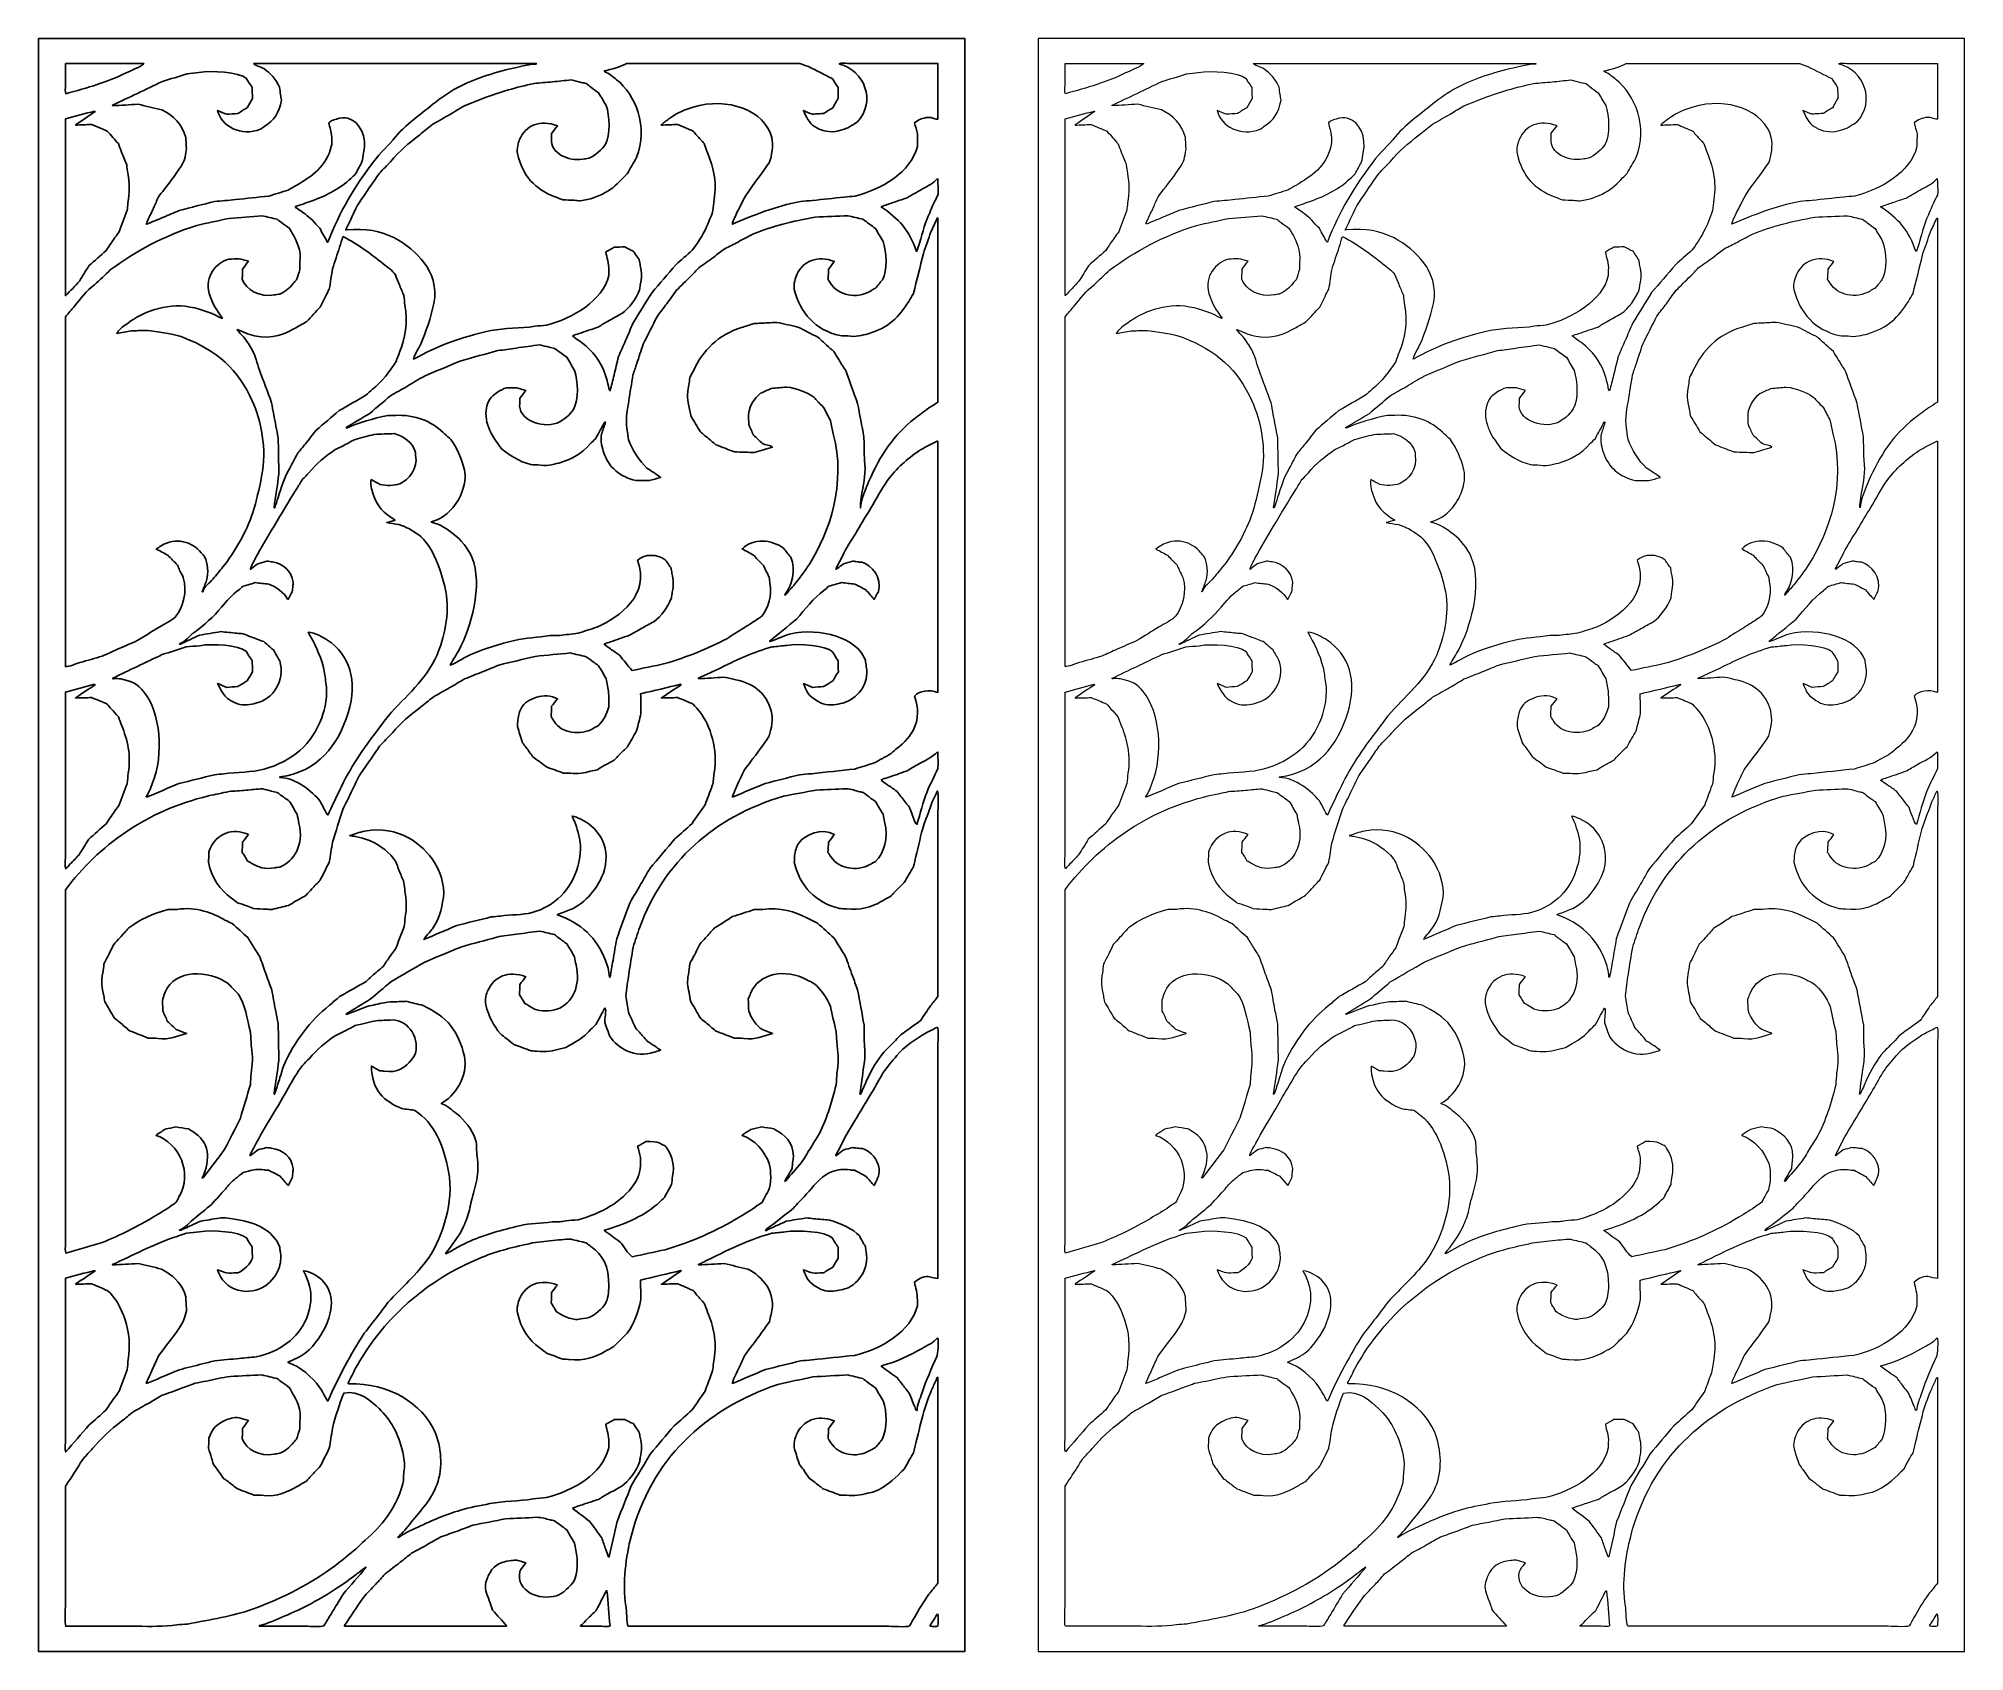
# Model space of a CAD drawing. Header units: centimetres. Extents: x -9.7 to 8.4, y -8.9 to 6.3.
import ezdxf

# ---------------------------------------------------------------- set-up
doc = ezdxf.new("R2010")
doc.units = ezdxf.units.CM
doc.header["$MEASUREMENT"] = 0
doc.layers.add('layer 1', color=7, linetype='Continuous')

msp = doc.modelspace()

# ---------------------------------------------------------------- linework, layer by layer
at = {"layer": 'layer 1', "color": 250}
for points, knots in [([(-9.73196, 6.3161), (-6.82544, 6.3161), (-3.91806, 6.3161), (-1.01155, 6.3161), (-1.01155, 6.3161), (-1.01155, 1.25509), (-1.01155, -3.80744), (-1.01155, -8.86845), (-1.01155, -8.86845), (-3.91806, -8.86845), (-6.82544, -8.86845), (-9.73196, -8.86845), (-9.73196, -8.86845), (-9.73196, -3.80744), (-9.73196, 1.25509), (-9.73196, 6.3161)], [0, 0, 0, 0, 0.2, 0.2, 0.2, 0.2, 0.4, 0.4, 0.4, 0.4, 0.6, 0.6, 0.6, 0.6, 1, 1, 1, 1]), ([(-9.47668, 6.08195), (-9.4772, 6.01296), (-9.47773, 5.94396), (-9.47825, 5.87498), (-9.47825, 5.87498), (-9.47825, 5.85145), (-9.48347, 5.81369), (-9.4751, 5.79584), (-9.4751, 5.79584), (-9.26866, 5.85377), (-9.08126, 5.90676), (-8.90782, 5.99216), (-8.90782, 5.99216), (-8.86683, 6.01234), (-8.76524, 6.05012), (-8.73921, 6.0789), (-8.73921, 6.0789), (-8.73974, 6.07992), (-8.74026, 6.08093), (-8.74078, 6.08195), (-8.74078, 6.08195), (-8.98606, 6.08195), (-9.2314, 6.08195), (-9.47668, 6.08195)], [0, 0, 0, 0, 0.14285714, 0.14285714, 0.14285714, 0.14285714, 0.28571429, 0.28571429, 0.28571429, 0.28571429, 0.42857143, 0.42857143, 0.42857143, 0.42857143, 0.57142857, 0.57142857, 0.57142857, 0.57142857, 0.71428571, 0.71428571, 0.71428571, 0.71428571, 1, 1, 1, 1]), ([(-7.70707, 6.08195), (-7.70145, 6.06742), (-7.62802, 6.04476), (-7.61094, 6.03325), (-7.61094, 6.03325), (-7.54836, 5.99105), (-7.49381, 5.93041), (-7.46282, 5.85824), (-7.46282, 5.85824), (-7.45967, 5.8349), (-7.45652, 5.81156), (-7.45337, 5.78823), (-7.45337, 5.78823), (-7.45074, 5.77048), (-7.44811, 5.75272), (-7.44549, 5.73497), (-7.44549, 5.73497), (-7.46868, 5.6124), (-7.51333, 5.54845), (-7.60307, 5.48995), (-7.60307, 5.48995), (-7.6162, 5.48082), (-7.62933, 5.47169), (-7.64246, 5.46256), (-7.64246, 5.46256), (-7.82298, 5.39059), (-8.01184, 5.48582), (-8.04586, 5.63909), (-8.04586, 5.63909), (-8.0175, 5.62692), (-7.98913, 5.61474), (-7.96077, 5.60257), (-7.96077, 5.60257), (-7.92558, 5.6051), (-7.89038, 5.60764), (-7.85519, 5.61018), (-7.85519, 5.61018), (-7.82631, 5.62844), (-7.79741, 5.6467), (-7.76852, 5.66496), (-7.76852, 5.66496), (-7.75172, 5.69337), (-7.73491, 5.72178), (-7.7181, 5.75019), (-7.7181, 5.75019), (-7.71862, 5.77301), (-7.71915, 5.79584), (-7.71967, 5.81867), (-7.71967, 5.81867), (-7.71967, 5.83084), (-7.71967, 5.84302), (-7.71967, 5.85519), (-7.71967, 5.85519), (-7.73123, 5.87142), (-7.74279, 5.88766), (-7.75434, 5.90389), (-7.75434, 5.90389), (-7.76117, 5.91556), (-7.768, 5.92723), (-7.77483, 5.9389), (-7.77483, 5.9389), (-7.84705, 6.00289), (-8.09999, 6.01654), (-8.22393, 5.9952), (-8.22393, 5.9952), (-8.26069, 5.99115), (-8.29747, 5.98709), (-8.33423, 5.98303), (-8.33423, 5.98303), (-8.41144, 5.95919), (-8.48867, 5.93534), (-8.56587, 5.9115), (-8.56587, 5.9115), (-8.72238, 5.83694), (-8.87894, 5.76235), (-9.03546, 5.68779), (-9.03546, 5.68779), (-9.03546, 5.68728), (-9.03546, 5.68678), (-9.03546, 5.68627), (-9.03546, 5.68627), (-9.03493, 5.68525), (-9.03441, 5.68424), (-9.03388, 5.68322), (-9.03388, 5.68322), (-8.95405, 5.68779), (-8.87419, 5.69236), (-8.79436, 5.69692), (-8.79436, 5.69692), (-8.71978, 5.67917), (-8.64518, 5.66141), (-8.5706, 5.64366), (-8.5706, 5.64366), (-8.46467, 5.59485), (-8.37694, 5.50456), (-8.34526, 5.38494), (-8.34526, 5.38494), (-8.34369, 5.35502), (-8.34211, 5.32508), (-8.34053, 5.29515), (-8.34053, 5.29515), (-8.33534, 5.26524), (-8.35581, 5.17276), (-8.3689, 5.14906), (-8.3689, 5.14906), (-8.41882, 5.05865), (-8.48931, 4.97614), (-8.55011, 4.89339), (-8.55011, 4.89339), (-8.56745, 4.87107), (-8.58478, 4.84874), (-8.60212, 4.82642), (-8.60212, 4.82642), (-8.61787, 4.79092), (-8.63363, 4.7554), (-8.64939, 4.7199), (-8.64939, 4.7199), (-8.66725, 4.68236), (-8.68511, 4.64481), (-8.70297, 4.60728), (-8.70297, 4.60728), (-8.70721, 4.59792), (-8.72089, 4.57375), (-8.71557, 4.56771), (-8.71557, 4.56771), (-8.66253, 4.58952), (-8.60946, 4.61134), (-8.55642, 4.63315), (-8.55642, 4.63315), (-8.50705, 4.65445), (-8.45766, 4.67576), (-8.40829, 4.69707), (-8.40829, 4.69707), (-8.29695, 4.72547), (-8.18557, 4.75389), (-8.07423, 4.78229), (-8.07423, 4.78229), (-8.0091, 4.78787), (-7.94395, 4.79345), (-7.87883, 4.79903), (-7.87883, 4.79903), (-7.77431, 4.81019), (-7.66976, 4.82135), (-7.56525, 4.83251), (-7.56525, 4.83251), (-7.50432, 4.85128), (-7.44338, 4.87005), (-7.38246, 4.88882), (-7.38246, 4.88882), (-7.35725, 4.90353), (-7.33203, 4.91824), (-7.30682, 4.93295), (-7.30682, 4.93295), (-7.15736, 5.01889), (-7.02215, 5.11273), (-6.9759, 5.2982), (-6.9759, 5.2982), (-6.96357, 5.34766), (-6.97355, 5.42524), (-6.98378, 5.46103), (-6.98378, 5.46103), (-6.98903, 5.48183), (-6.99429, 5.50263), (-6.99954, 5.52343), (-6.99954, 5.52343), (-6.99011, 5.54057), (-6.87142, 5.58341), (-6.82148, 5.56756), (-6.82148, 5.56756), (-6.70019, 5.52907), (-6.63944, 5.389), (-6.67178, 5.23885), (-6.67178, 5.23885), (-6.67801, 5.20991), (-6.67562, 5.17787), (-6.68753, 5.15514), (-6.68753, 5.15514), (-6.70749, 5.1171), (-6.72746, 5.07905), (-6.74741, 5.04101), (-6.74741, 5.04101), (-6.76264, 5.0268), (-6.77788, 5.0126), (-6.79311, 4.99839), (-6.79311, 4.99839), (-6.89068, 4.90419), (-7.01471, 4.84138), (-7.15554, 4.78838), (-7.15554, 4.78838), (-7.20806, 4.77012), (-7.2606, 4.75185), (-7.31312, 4.73359), (-7.31312, 4.73359), (-7.31312, 4.73207), (-7.31312, 4.73055), (-7.31312, 4.72903), (-7.31312, 4.72903), (-7.3126, 4.72801), (-7.31207, 4.727), (-7.31155, 4.72598), (-7.31155, 4.72598), (-7.29526, 4.71482), (-7.27898, 4.70366), (-7.2627, 4.6925), (-7.2627, 4.6925), (-7.20715, 4.65442), (-7.16451, 4.6199), (-7.12245, 4.56923), (-7.12245, 4.56923), (-7.10985, 4.55605), (-7.09724, 4.54285), (-7.08463, 4.52967), (-7.08463, 4.52967), (-7.061, 4.48655), (-7.03736, 4.44342), (-7.01372, 4.40031), (-7.01372, 4.40031), (-7.01215, 4.40031), (-7.01057, 4.40031), (-7.00899, 4.40031), (-7.00899, 4.40031), (-6.89764, 4.68543), (-6.75046, 4.93078), (-6.5788, 5.15667), (-6.5788, 5.15667), (-6.51555, 5.2399), (-6.43694, 5.31019), (-6.3708, 5.38951), (-6.3708, 5.38951), (-6.31447, 5.45706), (-6.24395, 5.52086), (-6.17383, 5.57517), (-6.17383, 5.57517), (-6.0316, 5.68533), (-5.90211, 5.80329), (-5.72788, 5.88411), (-5.72788, 5.88411), (-5.56218, 5.96097), (-5.38872, 6.01137), (-5.18266, 6.05455), (-5.18266, 6.05455), (-5.14036, 6.06342), (-5.09486, 6.07495), (-5.04714, 6.07586), (-5.04714, 6.07586), (-5.04714, 6.07789), (-5.04714, 6.07992), (-5.04714, 6.08195), (-5.04714, 6.08195), (-5.93369, 6.08195), (-6.82051, 6.08195), (-7.70707, 6.08195)], [0, 0, 0, 0, 0.015625, 0.015625, 0.015625, 0.015625, 0.03125, 0.03125, 0.03125, 0.03125, 0.046875, 0.046875, 0.046875, 0.046875, 0.0625, 0.0625, 0.0625, 0.0625, 0.078125, 0.078125, 0.078125, 0.078125, 0.09375, 0.09375, 0.09375, 0.09375, 0.109375, 0.109375, 0.109375, 0.109375, 0.125, 0.125, 0.125, 0.125, 0.140625, 0.140625, 0.140625, 0.140625, 0.15625, 0.15625, 0.15625, 0.15625, 0.171875, 0.171875, 0.171875, 0.171875, 0.1875, 0.1875, 0.1875, 0.1875, 0.203125, 0.203125, 0.203125, 0.203125, 0.21875, 0.21875, 0.21875, 0.21875, 0.234375, 0.234375, 0.234375, 0.234375, 0.25, 0.25, 0.25, 0.25, 0.265625, 0.265625, 0.265625, 0.265625, 0.28125, 0.28125, 0.28125, 0.28125, 0.296875, 0.296875, 0.296875, 0.296875, 0.3125, 0.3125, 0.3125, 0.3125, 0.328125, 0.328125, 0.328125, 0.328125, 0.34375, 0.34375, 0.34375, 0.34375, 0.359375, 0.359375, 0.359375, 0.359375, 0.375, 0.375, 0.375, 0.375, 0.390625, 0.390625, 0.390625, 0.390625, 0.40625, 0.40625, 0.40625, 0.40625, 0.421875, 0.421875, 0.421875, 0.421875, 0.4375, 0.4375, 0.4375, 0.4375, 0.453125, 0.453125, 0.453125, 0.453125, 0.46875, 0.46875, 0.46875, 0.46875, 0.484375, 0.484375, 0.484375, 0.484375, 0.5, 0.5, 0.5, 0.5, 0.515625, 0.515625, 0.515625, 0.515625, 0.53125, 0.53125, 0.53125, 0.53125, 0.546875, 0.546875, 0.546875, 0.546875, 0.5625, 0.5625, 0.5625, 0.5625, 0.578125, 0.578125, 0.578125, 0.578125, 0.59375, 0.59375, 0.59375, 0.59375, 0.609375, 0.609375, 0.609375, 0.609375, 0.625, 0.625, 0.625, 0.625, 0.640625, 0.640625, 0.640625, 0.640625, 0.65625, 0.65625, 0.65625, 0.65625, 0.671875, 0.671875, 0.671875, 0.671875, 0.6875, 0.6875, 0.6875, 0.6875, 0.703125, 0.703125, 0.703125, 0.703125, 0.71875, 0.71875, 0.71875, 0.71875, 0.734375, 0.734375, 0.734375, 0.734375, 0.75, 0.75, 0.75, 0.75, 0.765625, 0.765625, 0.765625, 0.765625, 0.78125, 0.78125, 0.78125, 0.78125, 0.796875, 0.796875, 0.796875, 0.796875, 0.8125, 0.8125, 0.8125, 0.8125, 0.828125, 0.828125, 0.828125, 0.828125, 0.84375, 0.84375, 0.84375, 0.84375, 0.859375, 0.859375, 0.859375, 0.859375, 0.875, 0.875, 0.875, 0.875, 0.890625, 0.890625, 0.890625, 0.890625, 0.90625, 0.90625, 0.90625, 0.90625, 0.921875, 0.921875, 0.921875, 0.921875, 0.9375, 0.9375, 0.9375, 0.9375, 0.953125, 0.953125, 0.953125, 0.953125, 0.96875, 0.96875, 0.96875, 0.96875, 1, 1, 1, 1]), ([(-6.83251, 4.51445), (-6.47447, 4.5512), (-6.24836, 4.38896), (-6.10134, 4.20399), (-6.10134, 4.20399), (-6.03283, 4.11779), (-5.97728, 3.97237), (-6.00994, 3.82201), (-6.00994, 3.82201), (-6.04004, 3.68346), (-6.08431, 3.55256), (-6.13758, 3.43394), (-6.13758, 3.43394), (-6.14789, 3.411), (-6.20545, 3.31078), (-6.20061, 3.29697), (-6.20061, 3.29697), (-5.98032, 3.41986), (-5.76213, 3.5046), (-5.4726, 3.56634), (-5.4726, 3.56634), (-5.34717, 3.59308), (-5.19275, 3.58422), (-5.05975, 3.60743), (-5.05975, 3.60743), (-5.02351, 3.61098), (-4.98726, 3.61453), (-4.95102, 3.61808), (-4.95102, 3.61808), (-4.71132, 3.67748), (-4.41649, 3.848), (-4.36482, 4.08376), (-4.36482, 4.08376), (-4.36482, 4.1005), (-4.36482, 4.11725), (-4.36482, 4.13399), (-4.36482, 4.13399), (-4.3582, 4.20781), (-4.38387, 4.24794), (-4.39161, 4.30748), (-4.39161, 4.30748), (-4.36535, 4.32219), (-4.33908, 4.3369), (-4.31282, 4.35161), (-4.31282, 4.35161), (-4.27973, 4.35262), (-4.24664, 4.35364), (-4.21355, 4.35465), (-4.21355, 4.35465), (-4.19779, 4.34603), (-4.18203, 4.3374), (-4.16627, 4.32878), (-4.16627, 4.32878), (-4.15419, 4.3232), (-4.14211, 4.31762), (-4.13003, 4.31204), (-4.13003, 4.31204), (-4.12373, 4.3024), (-4.11742, 4.29276), (-4.11112, 4.28313), (-4.11112, 4.28313), (-4.09957, 4.26639), (-4.08801, 4.24964), (-4.07645, 4.23291), (-4.07645, 4.23291), (-4.0733, 4.21414), (-4.07015, 4.19536), (-4.067, 4.1766), (-4.067, 4.1766), (-4.05144, 4.10638), (-4.05237, 4.06719), (-4.067, 3.9955), (-4.067, 3.9955), (-4.0691, 3.98079), (-4.0712, 3.96607), (-4.0733, 3.95136), (-4.0733, 3.95136), (-4.10698, 3.86611), (-4.17172, 3.77647), (-4.24191, 3.72613), (-4.24191, 3.72613), (-4.28655, 3.70128), (-4.33121, 3.67641), (-4.37585, 3.65156), (-4.37585, 3.65156), (-4.40526, 3.63431), (-4.43469, 3.61706), (-4.4641, 3.59982), (-4.4641, 3.59982), (-4.52345, 3.57953), (-4.58281, 3.55923), (-4.64216, 3.53894), (-4.64216, 3.53894), (-4.66208, 3.53151), (-4.6894, 3.52928), (-4.70362, 3.51612), (-4.70362, 3.51612), (-4.70309, 3.5151), (-4.70257, 3.51409), (-4.70204, 3.51307), (-4.70204, 3.51307), (-4.68366, 3.49988), (-4.66527, 3.48669), (-4.64689, 3.4735), (-4.64689, 3.4735), (-4.5468, 3.40442), (-4.46939, 3.32047), (-4.41682, 3.20566), (-4.41682, 3.20566), (-4.39655, 3.16138), (-4.38355, 3.11062), (-4.36955, 3.05652), (-4.36955, 3.05652), (-4.36536, 3.04033), (-4.36645, 3.00502), (-4.35222, 2.99869), (-4.35222, 2.99869), (-4.33961, 3.04789), (-4.327, 3.09711), (-4.3144, 3.14631), (-4.3144, 3.14631), (-4.30022, 3.20464), (-4.28603, 3.26299), (-4.27185, 3.32132), (-4.27185, 3.32132), (-4.24979, 3.37154), (-4.22773, 3.42177), (-4.20567, 3.47198), (-4.20567, 3.47198), (-4.18203, 3.52778), (-4.15839, 3.58359), (-4.13476, 3.63939), (-4.13476, 3.63939), (-4.07541, 3.73424), (-4.01604, 3.82912), (-3.95669, 3.92397), (-3.95669, 3.92397), (-3.88211, 4.01121), (-3.80751, 4.09848), (-3.73293, 4.18573), (-3.73293, 4.18573), (-3.68146, 4.23138), (-3.62998, 4.27704), (-3.57851, 4.32269), (-3.57851, 4.32269), (-3.4945, 4.43049), (-3.42964, 4.55246), (-3.38311, 4.69707), (-3.38311, 4.69707), (-3.37943, 4.73105), (-3.37575, 4.76505), (-3.37208, 4.79903), (-3.37208, 4.79903), (-3.34106, 4.9702), (-3.38675, 5.12831), (-3.43984, 5.25711), (-3.43984, 5.25711), (-3.44824, 5.28044), (-3.45665, 5.30378), (-3.46505, 5.32711), (-3.46505, 5.32711), (-3.48816, 5.35197), (-3.51127, 5.37683), (-3.53438, 5.40168), (-3.53438, 5.40168), (-3.54594, 5.41589), (-3.5575, 5.43009), (-3.56905, 5.44429), (-3.56905, 5.44429), (-3.61842, 5.46509), (-3.6678, 5.48589), (-3.71717, 5.50669), (-3.71717, 5.50669), (-3.76812, 5.50466), (-3.81908, 5.50263), (-3.87003, 5.5006), (-3.87003, 5.5006), (-3.87003, 5.50111), (-3.87003, 5.50162), (-3.87003, 5.50212), (-3.87003, 5.50212), (-3.86635, 5.50618), (-3.86267, 5.51024), (-3.859, 5.5143), (-3.859, 5.5143), (-3.83221, 5.53408), (-3.80542, 5.55387), (-3.77863, 5.57365), (-3.77863, 5.57365), (-3.71827, 5.61472), (-3.64683, 5.64755), (-3.56905, 5.67105), (-3.56905, 5.67105), (-3.24611, 5.76862), (-2.89448, 5.64042), (-2.83001, 5.38342), (-2.83001, 5.38342), (-2.81263, 5.31414), (-2.83031, 5.20359), (-2.85049, 5.1521), (-2.85049, 5.1521), (-2.8673, 5.12826), (-2.88411, 5.10441), (-2.90092, 5.08057), (-2.90092, 5.08057), (-2.9775, 4.96972), (-3.06338, 4.87609), (-3.12153, 4.74729), (-3.12153, 4.74729), (-3.13413, 4.71936), (-3.20676, 4.58626), (-3.20032, 4.56771), (-3.20032, 4.56771), (-3.00263, 4.65275), (-2.7975, 4.73551), (-2.55897, 4.78229), (-2.55897, 4.78229), (-2.52116, 4.78533), (-2.48333, 4.78838), (-2.44551, 4.79142), (-2.44551, 4.79142), (-2.34625, 4.80207), (-2.24695, 4.81273), (-2.14769, 4.82338), (-2.14769, 4.82338), (-2.11408, 4.82642), (-2.08045, 4.82947), (-2.04684, 4.83251), (-2.04684, 4.83251), (-1.79781, 4.89358), (-1.51829, 5.05699), (-1.45907, 5.2982), (-1.45907, 5.2982), (-1.45907, 5.31544), (-1.45907, 5.33269), (-1.45907, 5.34994), (-1.45907, 5.34994), (-1.45855, 5.37277), (-1.45802, 5.3956), (-1.45749, 5.41842), (-1.45749, 5.41842), (-1.46695, 5.45342), (-1.47641, 5.48843), (-1.48586, 5.52343), (-1.48586, 5.52343), (-1.44878, 5.54989), (-1.41621, 5.5684), (-1.35507, 5.57365), (-1.35507, 5.57365), (-1.32362, 5.57635), (-1.28397, 5.55082), (-1.26525, 5.55691), (-1.26525, 5.55691), (-1.26577, 5.73191), (-1.2663, 5.90695), (-1.26682, 6.08195), (-1.26682, 6.08195), (-1.48951, 6.08195), (-1.71227, 6.08195), (-1.93496, 6.08195), (-1.93496, 6.08195), (-1.99588, 6.08195), (-2.05683, 6.08195), (-2.11775, 6.08195), (-2.11775, 6.08195), (-2.13951, 6.08195), (-2.17767, 6.08707), (-2.19339, 6.0789), (-2.19339, 6.0789), (-2.19286, 6.07789), (-2.19234, 6.07688), (-2.19181, 6.07586), (-2.19181, 6.07586), (-1.95532, 6.014), (-1.84462, 5.72575), (-2.02478, 5.52952), (-2.02478, 5.52952), (-2.04106, 5.51937), (-2.05735, 5.50923), (-2.07363, 5.49908), (-2.07363, 5.49908), (-2.17791, 5.43189), (-2.3115, 5.41047), (-2.4266, 5.48691), (-2.4266, 5.48691), (-2.47895, 5.52166), (-2.50442, 5.57959), (-2.53218, 5.63909), (-2.53218, 5.63909), (-2.50382, 5.62692), (-2.47545, 5.61474), (-2.44709, 5.60257), (-2.44709, 5.60257), (-2.43711, 5.60358), (-2.42713, 5.6046), (-2.41715, 5.60561), (-2.41715, 5.60561), (-2.39194, 5.60713), (-2.36672, 5.60865), (-2.34151, 5.61018), (-2.34151, 5.61018), (-2.3121, 5.62844), (-2.28268, 5.6467), (-2.25327, 5.66496), (-2.25327, 5.66496), (-2.24276, 5.68424), (-2.23226, 5.70352), (-2.22175, 5.72279), (-2.22175, 5.72279), (-2.21597, 5.73294), (-2.2102, 5.74308), (-2.20442, 5.75323), (-2.20442, 5.75323), (-2.20494, 5.78721), (-2.20547, 5.82121), (-2.20599, 5.85519), (-2.20599, 5.85519), (-2.22385, 5.88309), (-2.24171, 5.911), (-2.25957, 5.9389), (-2.25957, 5.9389), (-2.33468, 5.97643), (-2.4098, 6.01398), (-2.48491, 6.05151), (-2.48491, 6.05151), (-2.51169, 6.06166), (-2.53849, 6.0718), (-2.56527, 6.08195), (-2.56527, 6.08195), (-2.72441, 6.08195), (-2.8836, 6.08195), (-3.04274, 6.08195), (-3.04274, 6.08195), (-3.42719, 6.08195), (-3.81176, 6.08195), (-4.19621, 6.08195), (-4.19621, 6.08195), (-4.23424, 6.05645), (-4.35096, 6.02068), (-4.40422, 6.01194), (-4.40422, 6.01194), (-4.40422, 6.01042), (-4.40422, 6.0089), (-4.40422, 6.00738), (-4.40422, 6.00738), (-4.40369, 6.00636), (-4.40317, 6.00535), (-4.40264, 6.00433), (-4.40264, 6.00433), (-4.35998, 5.98806), (-4.32442, 5.95427), (-4.29076, 5.92824), (-4.29076, 5.92824), (-4.11285, 5.79066), (-3.98859, 5.48393), (-4.10167, 5.19471), (-4.10167, 5.19471), (-4.1169, 5.16935), (-4.13213, 5.14398), (-4.14736, 5.11862), (-4.14736, 5.11862), (-4.16154, 5.09275), (-4.17573, 5.06687), (-4.18991, 5.04101), (-4.18991, 5.04101), (-4.20304, 5.02883), (-4.21618, 5.01666), (-4.22931, 5.00448), (-4.22931, 5.00448), (-4.3189, 4.89727), (-4.4562, 4.81288), (-4.62956, 4.78838), (-4.62956, 4.78838), (-4.65004, 4.7899), (-4.67053, 4.79142), (-4.69101, 4.79294), (-4.69101, 4.79294), (-4.72568, 4.79447), (-4.76035, 4.79599), (-4.79501, 4.79751), (-4.79501, 4.79751), (-4.81917, 4.80664), (-4.84334, 4.81577), (-4.8675, 4.8249), (-4.8675, 4.8249), (-5.06079, 4.89844), (-5.17386, 5.02174), (-5.22363, 5.23276), (-5.22363, 5.23276), (-5.23393, 5.27644), (-5.21426, 5.33948), (-5.20314, 5.36516), (-5.20314, 5.36516), (-5.14626, 5.49652), (-5.01162, 5.55752), (-4.84701, 5.49452), (-4.84701, 5.49452), (-4.8654, 5.47068), (-4.88378, 5.44683), (-4.90217, 5.42299), (-4.90217, 5.42299), (-4.90269, 5.40574), (-4.90322, 5.38849), (-4.90374, 5.37125), (-4.90374, 5.37125), (-4.91558, 5.23776), (-4.74378, 5.15467), (-4.60749, 5.18102), (-4.60749, 5.18102), (-4.58911, 5.18355), (-4.57072, 5.18609), (-4.55234, 5.18863), (-4.55234, 5.18863), (-4.49377, 5.21286), (-4.42446, 5.27053), (-4.39476, 5.32255), (-4.39476, 5.32255), (-4.34867, 5.40329), (-4.35368, 5.59467), (-4.38846, 5.68475), (-4.38846, 5.68475), (-4.41209, 5.72482), (-4.43574, 5.7649), (-4.45937, 5.80497), (-4.45937, 5.80497), (-4.48458, 5.82323), (-4.5098, 5.8415), (-4.53501, 5.85976), (-4.53501, 5.85976), (-4.54866, 5.87092), (-4.56232, 5.88208), (-4.57598, 5.89324), (-4.57598, 5.89324), (-4.59174, 5.89628), (-4.6075, 5.89933), (-4.62325, 5.90237), (-4.62325, 5.90237), (-4.65476, 5.91049), (-4.68629, 5.9186), (-4.7178, 5.92672), (-4.7178, 5.92672), (-4.7761, 5.92063), (-4.83441, 5.91454), (-4.89271, 5.90846), (-4.89271, 5.90846), (-4.95101, 5.90339), (-5.00933, 5.89831), (-5.06762, 5.89324), (-5.06762, 5.89324), (-5.22774, 5.85733), (-5.39638, 5.81272), (-5.53406, 5.75627), (-5.53406, 5.75627), (-5.59708, 5.73193), (-5.66013, 5.70757), (-5.72315, 5.68322), (-5.72315, 5.68322), (-5.76674, 5.65685), (-5.81035, 5.63046), (-5.85394, 5.60409), (-5.85394, 5.60409), (-5.90909, 5.57264), (-5.96425, 5.54118), (-6.0194, 5.50973), (-6.0194, 5.50973), (-6.06089, 5.47626), (-6.1024, 5.44277), (-6.14389, 5.40929), (-6.14389, 5.40929), (-6.24564, 5.33274), (-6.33746, 5.25346), (-6.41807, 5.15667), (-6.41807, 5.15667), (-6.45274, 5.12065), (-6.48741, 5.08463), (-6.52208, 5.04861), (-6.52208, 5.04861), (-6.58615, 4.95579), (-6.65025, 4.86294), (-6.71432, 4.77012), (-6.71432, 4.77012), (-6.76133, 4.68961), (-6.79575, 4.59968), (-6.83881, 4.51901), (-6.83881, 4.51901), (-6.84024, 4.51633), (-6.84036, 4.51592), (-6.84172, 4.51319), (-6.84172, 4.51319), (-6.83529, 4.51388), (-6.84192, 4.51292), (-6.83251, 4.51445)], [0, 0, 0, 0, 0.00806452, 0.00806452, 0.00806452, 0.00806452, 0.01612903, 0.01612903, 0.01612903, 0.01612903, 0.02419355, 0.02419355, 0.02419355, 0.02419355, 0.03225806, 0.03225806, 0.03225806, 0.03225806, 0.04032258, 0.04032258, 0.04032258, 0.04032258, 0.0483871, 0.0483871, 0.0483871, 0.0483871, 0.05645161, 0.05645161, 0.05645161, 0.05645161, 0.06451613, 0.06451613, 0.06451613, 0.06451613, 0.07258065, 0.07258065, 0.07258065, 0.07258065, 0.08064516, 0.08064516, 0.08064516, 0.08064516, 0.08870968, 0.08870968, 0.08870968, 0.08870968, 0.09677419, 0.09677419, 0.09677419, 0.09677419, 0.10483871, 0.10483871, 0.10483871, 0.10483871, 0.11290323, 0.11290323, 0.11290323, 0.11290323, 0.12096774, 0.12096774, 0.12096774, 0.12096774, 0.12903226, 0.12903226, 0.12903226, 0.12903226, 0.13709677, 0.13709677, 0.13709677, 0.13709677, 0.14516129, 0.14516129, 0.14516129, 0.14516129, 0.15322581, 0.15322581, 0.15322581, 0.15322581, 0.16129032, 0.16129032, 0.16129032, 0.16129032, 0.16935484, 0.16935484, 0.16935484, 0.16935484, 0.17741935, 0.17741935, 0.17741935, 0.17741935, 0.18548387, 0.18548387, 0.18548387, 0.18548387, 0.19354839, 0.19354839, 0.19354839, 0.19354839, 0.2016129, 0.2016129, 0.2016129, 0.2016129, 0.20967742, 0.20967742, 0.20967742, 0.20967742, 0.21774194, 0.21774194, 0.21774194, 0.21774194, 0.22580645, 0.22580645, 0.22580645, 0.22580645, 0.23387097, 0.23387097, 0.23387097, 0.23387097, 0.24193548, 0.24193548, 0.24193548, 0.24193548, 0.25, 0.25, 0.25, 0.25, 0.25806452, 0.25806452, 0.25806452, 0.25806452, 0.26612903, 0.26612903, 0.26612903, 0.26612903, 0.27419355, 0.27419355, 0.27419355, 0.27419355, 0.28225806, 0.28225806, 0.28225806, 0.28225806, 0.29032258, 0.29032258, 0.29032258, 0.29032258, 0.2983871, 0.2983871, 0.2983871, 0.2983871, 0.30645161, 0.30645161, 0.30645161, 0.30645161, 0.31451613, 0.31451613, 0.31451613, 0.31451613, 0.32258065, 0.32258065, 0.32258065, 0.32258065, 0.33064516, 0.33064516, 0.33064516, 0.33064516, 0.33870968, 0.33870968, 0.33870968, 0.33870968, 0.34677419, 0.34677419, 0.34677419, 0.34677419, 0.35483871, 0.35483871, 0.35483871, 0.35483871, 0.36290323, 0.36290323, 0.36290323, 0.36290323, 0.37096774, 0.37096774, 0.37096774, 0.37096774, 0.37903226, 0.37903226, 0.37903226, 0.37903226, 0.38709677, 0.38709677, 0.38709677, 0.38709677, 0.39516129, 0.39516129, 0.39516129, 0.39516129, 0.40322581, 0.40322581, 0.40322581, 0.40322581, 0.41129032, 0.41129032, 0.41129032, 0.41129032, 0.41935484, 0.41935484, 0.41935484, 0.41935484, 0.42741935, 0.42741935, 0.42741935, 0.42741935, 0.43548387, 0.43548387, 0.43548387, 0.43548387, 0.44354839, 0.44354839, 0.44354839, 0.44354839, 0.4516129, 0.4516129, 0.4516129, 0.4516129, 0.45967742, 0.45967742, 0.45967742, 0.45967742, 0.46774194, 0.46774194, 0.46774194, 0.46774194, 0.47580645, 0.47580645, 0.47580645, 0.47580645, 0.48387097, 0.48387097, 0.48387097, 0.48387097, 0.49193548, 0.49193548, 0.49193548, 0.49193548, 0.5, 0.5, 0.5, 0.5, 0.50806452, 0.50806452, 0.50806452, 0.50806452, 0.51612903, 0.51612903, 0.51612903, 0.51612903, 0.52419355, 0.52419355, 0.52419355, 0.52419355, 0.53225806, 0.53225806, 0.53225806, 0.53225806, 0.54032258, 0.54032258, 0.54032258, 0.54032258, 0.5483871, 0.5483871, 0.5483871, 0.5483871, 0.55645161, 0.55645161, 0.55645161, 0.55645161, 0.56451613, 0.56451613, 0.56451613, 0.56451613, 0.57258065, 0.57258065, 0.57258065, 0.57258065, 0.58064516, 0.58064516, 0.58064516, 0.58064516, 0.58870968, 0.58870968, 0.58870968, 0.58870968, 0.59677419, 0.59677419, 0.59677419, 0.59677419, 0.60483871, 0.60483871, 0.60483871, 0.60483871, 0.61290323, 0.61290323, 0.61290323, 0.61290323, 0.62096774, 0.62096774, 0.62096774, 0.62096774, 0.62903226, 0.62903226, 0.62903226, 0.62903226, 0.63709677, 0.63709677, 0.63709677, 0.63709677, 0.64516129, 0.64516129, 0.64516129, 0.64516129, 0.65322581, 0.65322581, 0.65322581, 0.65322581, 0.66129032, 0.66129032, 0.66129032, 0.66129032, 0.66935484, 0.66935484, 0.66935484, 0.66935484, 0.67741935, 0.67741935, 0.67741935, 0.67741935, 0.68548387, 0.68548387, 0.68548387, 0.68548387, 0.69354839, 0.69354839, 0.69354839, 0.69354839, 0.7016129, 0.7016129, 0.7016129, 0.7016129, 0.70967742, 0.70967742, 0.70967742, 0.70967742, 0.71774194, 0.71774194, 0.71774194, 0.71774194, 0.72580645, 0.72580645, 0.72580645, 0.72580645, 0.73387097, 0.73387097, 0.73387097, 0.73387097, 0.74193548, 0.74193548, 0.74193548, 0.74193548, 0.75, 0.75, 0.75, 0.75, 0.75806452, 0.75806452, 0.75806452, 0.75806452, 0.76612903, 0.76612903, 0.76612903, 0.76612903, 0.77419355, 0.77419355, 0.77419355, 0.77419355, 0.78225806, 0.78225806, 0.78225806, 0.78225806, 0.79032258, 0.79032258, 0.79032258, 0.79032258, 0.7983871, 0.7983871, 0.7983871, 0.7983871, 0.80645161, 0.80645161, 0.80645161, 0.80645161, 0.81451613, 0.81451613, 0.81451613, 0.81451613, 0.82258065, 0.82258065, 0.82258065, 0.82258065, 0.83064516, 0.83064516, 0.83064516, 0.83064516, 0.83870968, 0.83870968, 0.83870968, 0.83870968, 0.84677419, 0.84677419, 0.84677419, 0.84677419, 0.85483871, 0.85483871, 0.85483871, 0.85483871, 0.86290323, 0.86290323, 0.86290323, 0.86290323, 0.87096774, 0.87096774, 0.87096774, 0.87096774, 0.87903226, 0.87903226, 0.87903226, 0.87903226, 0.88709677, 0.88709677, 0.88709677, 0.88709677, 0.89516129, 0.89516129, 0.89516129, 0.89516129, 0.90322581, 0.90322581, 0.90322581, 0.90322581, 0.91129032, 0.91129032, 0.91129032, 0.91129032, 0.91935484, 0.91935484, 0.91935484, 0.91935484, 0.92741935, 0.92741935, 0.92741935, 0.92741935, 0.93548387, 0.93548387, 0.93548387, 0.93548387, 0.94354839, 0.94354839, 0.94354839, 0.94354839, 0.9516129, 0.9516129, 0.9516129, 0.9516129, 0.95967742, 0.95967742, 0.95967742, 0.95967742, 0.96774194, 0.96774194, 0.96774194, 0.96774194, 0.97580645, 0.97580645, 0.97580645, 0.97580645, 0.98387097, 0.98387097, 0.98387097, 0.98387097, 1, 1, 1, 1]), ([(-9.20249, 5.633), (-9.29388, 5.60916), (-9.38529, 5.58532), (-9.47668, 5.56148), (-9.47668, 5.56148), (-9.4772, 5.00657), (-9.47773, 4.45149), (-9.47825, 3.89658), (-9.47825, 3.89658), (-9.47668, 3.89658), (-9.4751, 3.89658), (-9.47353, 3.89658), (-9.47353, 3.89658), (-9.43151, 3.94172), (-9.38948, 3.98688), (-9.34746, 4.03202), (-9.34746, 4.03202), (-9.31753, 4.08021), (-9.28758, 4.12841), (-9.25764, 4.1766), (-9.25764, 4.1766), (-9.20355, 4.22428), (-9.14943, 4.27197), (-9.09534, 4.31965), (-9.09534, 4.31965), (-9.08116, 4.34146), (-9.06697, 4.36328), (-9.05279, 4.38509), (-9.05279, 4.38509), (-9.026, 4.42262), (-8.99921, 4.46017), (-8.97243, 4.49771), (-8.97243, 4.49771), (-8.94722, 4.56517), (-8.922, 4.63265), (-8.89679, 4.70011), (-8.89679, 4.70011), (-8.89469, 4.72294), (-8.89259, 4.74577), (-8.89048, 4.7686), (-8.89048, 4.7686), (-8.87334, 4.86308), (-8.87398, 4.9563), (-8.89206, 5.04861), (-8.89206, 5.04861), (-8.89521, 5.07448), (-8.89836, 5.10036), (-8.90151, 5.12623), (-8.90151, 5.12623), (-8.9178, 5.1663), (-8.93408, 5.20638), (-8.95036, 5.24645), (-8.95036, 5.24645), (-8.96034, 5.27334), (-8.97033, 5.30023), (-8.9803, 5.32711), (-8.9803, 5.32711), (-9.01497, 5.36617), (-9.04964, 5.40524), (-9.08431, 5.44429), (-9.08431, 5.44429), (-9.1342, 5.46509), (-9.18411, 5.48589), (-9.23401, 5.50669), (-9.23401, 5.50669), (-9.2839, 5.50466), (-9.33381, 5.50263), (-9.38371, 5.5006), (-9.38371, 5.5006), (-9.38266, 5.50212), (-9.38161, 5.50365), (-9.38055, 5.50517), (-9.38055, 5.50517), (-9.32016, 5.54625), (-9.25974, 5.58735), (-9.19934, 5.62844), (-9.19934, 5.62844), (-9.20039, 5.62996), (-9.20144, 5.63148), (-9.20249, 5.633)], [0, 0, 0, 0, 0.04761905, 0.04761905, 0.04761905, 0.04761905, 0.0952381, 0.0952381, 0.0952381, 0.0952381, 0.14285714, 0.14285714, 0.14285714, 0.14285714, 0.19047619, 0.19047619, 0.19047619, 0.19047619, 0.23809524, 0.23809524, 0.23809524, 0.23809524, 0.28571429, 0.28571429, 0.28571429, 0.28571429, 0.33333333, 0.33333333, 0.33333333, 0.33333333, 0.38095238, 0.38095238, 0.38095238, 0.38095238, 0.42857143, 0.42857143, 0.42857143, 0.42857143, 0.47619048, 0.47619048, 0.47619048, 0.47619048, 0.52380952, 0.52380952, 0.52380952, 0.52380952, 0.57142857, 0.57142857, 0.57142857, 0.57142857, 0.61904762, 0.61904762, 0.61904762, 0.61904762, 0.66666667, 0.66666667, 0.66666667, 0.66666667, 0.71428571, 0.71428571, 0.71428571, 0.71428571, 0.76190476, 0.76190476, 0.76190476, 0.76190476, 0.80952381, 0.80952381, 0.80952381, 0.80952381, 0.85714286, 0.85714286, 0.85714286, 0.85714286, 0.9047619, 0.9047619, 0.9047619, 0.9047619, 1, 1, 1, 1]), ([(-1.26998, 4.99839), (-1.30566, 4.95376), (-1.36033, 4.92921), (-1.4118, 4.89947), (-1.4118, 4.89947), (-1.46169, 4.87107), (-1.5116, 4.84266), (-1.5615, 4.81425), (-1.5615, 4.81425), (-1.60404, 4.80005), (-1.64659, 4.78584), (-1.68914, 4.77164), (-1.68914, 4.77164), (-1.72537, 4.75896), (-1.76162, 4.74627), (-1.79786, 4.73359), (-1.79786, 4.73359), (-1.79786, 4.73156), (-1.79786, 4.72953), (-1.79786, 4.7275), (-1.79786, 4.7275), (-1.64105, 4.63013), (-1.5291, 4.50253), (-1.46852, 4.31204), (-1.46852, 4.31204), (-1.46695, 4.31255), (-1.46537, 4.31306), (-1.4638, 4.31356), (-1.4638, 4.31356), (-1.42679, 4.41568), (-1.40712, 4.52146), (-1.36767, 4.61793), (-1.36767, 4.61793), (-1.34562, 4.66967), (-1.32355, 4.72142), (-1.30149, 4.77316), (-1.30149, 4.77316), (-1.28941, 4.79599), (-1.27733, 4.81882), (-1.26525, 4.84164), (-1.26525, 4.84164), (-1.26104, 4.85538), (-1.26533, 4.99361), (-1.2684, 4.99687), (-1.2684, 4.99687), (-1.26893, 4.99738), (-1.26945, 4.99789), (-1.26998, 4.99839)], [0, 0, 0, 0, 0.07692308, 0.07692308, 0.07692308, 0.07692308, 0.15384615, 0.15384615, 0.15384615, 0.15384615, 0.23076923, 0.23076923, 0.23076923, 0.23076923, 0.30769231, 0.30769231, 0.30769231, 0.30769231, 0.38461538, 0.38461538, 0.38461538, 0.38461538, 0.46153846, 0.46153846, 0.46153846, 0.46153846, 0.53846154, 0.53846154, 0.53846154, 0.53846154, 0.61538462, 0.61538462, 0.61538462, 0.61538462, 0.69230769, 0.69230769, 0.69230769, 0.69230769, 0.76923077, 0.76923077, 0.76923077, 0.76923077, 0.84615385, 0.84615385, 0.84615385, 0.84615385, 1, 1, 1, 1]), ([(-7.62828, 4.64837), (-7.73175, 4.63975), (-7.83524, 4.63112), (-7.93871, 4.6225), (-7.93871, 4.6225), (-8.03955, 4.60069), (-8.14042, 4.57887), (-8.24126, 4.55706), (-8.24126, 4.55706), (-8.55583, 4.45608), (-8.82062, 4.31363), (-9.05594, 4.13703), (-9.05594, 4.13703), (-9.10584, 4.09087), (-9.15575, 4.0447), (-9.20564, 3.99854), (-9.20564, 3.99854), (-9.27898, 3.94145), (-9.33519, 3.86807), (-9.39316, 3.79614), (-9.39316, 3.79614), (-9.42152, 3.76317), (-9.44989, 3.73019), (-9.47825, 3.69722), (-9.47825, 3.69722), (-9.47825, 2.59957), (-9.47825, 1.50159), (-9.47825, 0.40394), (-9.47825, 0.40394), (-9.4772, 0.40394), (-9.47615, 0.40394), (-9.4751, 0.40394), (-9.4751, 0.40394), (-9.45456, 0.39912), (-9.36636, 0.43439), (-9.34116, 0.44199), (-9.34116, 0.44199), (-9.27131, 0.46177), (-9.20143, 0.48156), (-9.13158, 0.50134), (-9.13158, 0.50134), (-9.08379, 0.52315), (-9.03598, 0.54497), (-8.98818, 0.56678), (-8.98818, 0.56678), (-8.92621, 0.59366), (-8.86421, 0.62055), (-8.80224, 0.64744), (-8.80224, 0.64744), (-8.73186, 0.69106), (-8.66146, 0.73469), (-8.59109, 0.77832), (-8.59109, 0.77832), (-8.55166, 0.80226), (-8.45953, 0.84767), (-8.43508, 0.88028), (-8.43508, 0.88028), (-8.37482, 0.96067), (-8.32744, 1.11281), (-8.3689, 1.24248), (-8.3689, 1.24248), (-8.38045, 1.2653), (-8.39201, 1.28814), (-8.40357, 1.31096), (-8.40357, 1.31096), (-8.41039, 1.32669), (-8.41722, 1.34241), (-8.42405, 1.35814), (-8.42405, 1.35814), (-8.45451, 1.38959), (-8.48498, 1.42104), (-8.51545, 1.45249), (-8.51545, 1.45249), (-8.55169, 1.47177), (-8.58794, 1.49105), (-8.62418, 1.51032), (-8.62418, 1.51032), (-8.60842, 1.52047), (-8.59266, 1.53061), (-8.5769, 1.54076), (-8.5769, 1.54076), (-8.44339, 1.62655), (-8.2813, 1.579), (-8.20029, 1.47532), (-8.20029, 1.47532), (-8.18874, 1.46162), (-8.17718, 1.44793), (-8.16562, 1.43423), (-8.16562, 1.43423), (-8.1411, 1.38132), (-8.12834, 1.28361), (-8.14986, 1.21509), (-8.14986, 1.21509), (-8.16352, 1.17958), (-8.17718, 1.14406), (-8.19084, 1.10856), (-8.19084, 1.10856), (-8.18926, 1.10805), (-8.18768, 1.10754), (-8.18611, 1.10703), (-8.18611, 1.10703), (-8.17061, 1.16505), (-8.12454, 1.18559), (-8.08998, 1.22726), (-8.08998, 1.22726), (-8.05847, 1.2653), (-8.02695, 1.30336), (-7.99544, 1.3414), (-7.99544, 1.3414), (-7.88171, 1.48687), (-7.77793, 1.66337), (-7.71495, 1.85426), (-7.71495, 1.85426), (-7.67936, 1.96212), (-7.65653, 2.07205), (-7.63143, 2.19363), (-7.63143, 2.19363), (-7.57831, 2.45094), (-7.63826, 2.72394), (-7.71967, 2.90585), (-7.71967, 2.90585), (-7.85016, 3.19741), (-8.05677, 3.38235), (-8.36732, 3.5009), (-8.36732, 3.5009), (-8.46238, 3.53718), (-8.55729, 3.54477), (-8.67618, 3.56329), (-8.67618, 3.56329), (-8.707, 3.56809), (-8.75739, 3.5719), (-8.79279, 3.56634), (-8.79279, 3.56634), (-8.81432, 3.56532), (-8.83586, 3.56431), (-8.85739, 3.56329), (-8.85739, 3.56329), (-8.90361, 3.55568), (-8.94984, 3.54807), (-8.99606, 3.54047), (-8.99606, 3.54047), (-8.99396, 3.543), (-8.99186, 3.54554), (-8.98976, 3.54807), (-8.98976, 3.54807), (-8.97134, 3.58443), (-8.91859, 3.61691), (-8.88576, 3.64091), (-8.88576, 3.64091), (-8.76181, 3.7315), (-8.54308, 3.83142), (-8.30587, 3.78853), (-8.30587, 3.78853), (-8.18342, 3.76638), (-8.09566, 3.72643), (-8.00332, 3.68048), (-8.00332, 3.68048), (-8.00227, 3.68149), (-8.00122, 3.6825), (-8.00016, 3.68352), (-8.00016, 3.68352), (-8.05124, 3.75507), (-8.09727, 3.81792), (-8.12465, 3.91636), (-8.12465, 3.91636), (-8.17007, 4.0796), (-8.05766, 4.20569), (-7.94028, 4.23899), (-7.94028, 4.23899), (-7.90877, 4.24051), (-7.87725, 4.24204), (-7.84574, 4.24356), (-7.84574, 4.24356), (-7.8158, 4.23544), (-7.78585, 4.22732), (-7.75592, 4.21921), (-7.75592, 4.21921), (-7.7743, 4.19435), (-7.79269, 4.16949), (-7.81107, 4.14464), (-7.81107, 4.14464), (-7.8116, 4.12486), (-7.81212, 4.10507), (-7.81265, 4.08529), (-7.81265, 4.08529), (-7.81317, 4.0726), (-7.8137, 4.05992), (-7.81422, 4.04724), (-7.81422, 4.04724), (-7.77911, 3.9506), (-7.64677, 3.87608), (-7.51325, 3.90266), (-7.51325, 3.90266), (-7.49591, 3.9052), (-7.47858, 3.90774), (-7.46125, 3.91027), (-7.46125, 3.91027), (-7.41057, 3.93076), (-7.36701, 3.96918), (-7.33518, 4.00919), (-7.33518, 4.00919), (-7.32415, 4.02137), (-7.31312, 4.03354), (-7.30209, 4.04572), (-7.30209, 4.04572), (-7.29211, 4.07717), (-7.28213, 4.10862), (-7.27215, 4.14007), (-7.27215, 4.14007), (-7.27215, 4.16188), (-7.27215, 4.1837), (-7.27215, 4.20551), (-7.27215, 4.20551), (-7.25435, 4.32075), (-7.30413, 4.41747), (-7.34464, 4.48401), (-7.34464, 4.48401), (-7.35251, 4.49872), (-7.3604, 4.51343), (-7.36827, 4.52814), (-7.36827, 4.52814), (-7.39401, 4.5464), (-7.41975, 4.56467), (-7.44549, 4.58293), (-7.44549, 4.58293), (-7.45862, 4.59358), (-7.47175, 4.60424), (-7.48488, 4.61489), (-7.48488, 4.61489), (-7.53268, 4.62605), (-7.58048, 4.63721), (-7.62828, 4.64837)], [0, 0, 0, 0, 0.01694915, 0.01694915, 0.01694915, 0.01694915, 0.03389831, 0.03389831, 0.03389831, 0.03389831, 0.05084746, 0.05084746, 0.05084746, 0.05084746, 0.06779661, 0.06779661, 0.06779661, 0.06779661, 0.08474576, 0.08474576, 0.08474576, 0.08474576, 0.10169492, 0.10169492, 0.10169492, 0.10169492, 0.11864407, 0.11864407, 0.11864407, 0.11864407, 0.13559322, 0.13559322, 0.13559322, 0.13559322, 0.15254237, 0.15254237, 0.15254237, 0.15254237, 0.16949153, 0.16949153, 0.16949153, 0.16949153, 0.18644068, 0.18644068, 0.18644068, 0.18644068, 0.20338983, 0.20338983, 0.20338983, 0.20338983, 0.22033898, 0.22033898, 0.22033898, 0.22033898, 0.23728814, 0.23728814, 0.23728814, 0.23728814, 0.25423729, 0.25423729, 0.25423729, 0.25423729, 0.27118644, 0.27118644, 0.27118644, 0.27118644, 0.28813559, 0.28813559, 0.28813559, 0.28813559, 0.30508475, 0.30508475, 0.30508475, 0.30508475, 0.3220339, 0.3220339, 0.3220339, 0.3220339, 0.33898305, 0.33898305, 0.33898305, 0.33898305, 0.3559322, 0.3559322, 0.3559322, 0.3559322, 0.37288136, 0.37288136, 0.37288136, 0.37288136, 0.38983051, 0.38983051, 0.38983051, 0.38983051, 0.40677966, 0.40677966, 0.40677966, 0.40677966, 0.42372881, 0.42372881, 0.42372881, 0.42372881, 0.44067797, 0.44067797, 0.44067797, 0.44067797, 0.45762712, 0.45762712, 0.45762712, 0.45762712, 0.47457627, 0.47457627, 0.47457627, 0.47457627, 0.49152542, 0.49152542, 0.49152542, 0.49152542, 0.50847458, 0.50847458, 0.50847458, 0.50847458, 0.52542373, 0.52542373, 0.52542373, 0.52542373, 0.54237288, 0.54237288, 0.54237288, 0.54237288, 0.55932203, 0.55932203, 0.55932203, 0.55932203, 0.57627119, 0.57627119, 0.57627119, 0.57627119, 0.59322034, 0.59322034, 0.59322034, 0.59322034, 0.61016949, 0.61016949, 0.61016949, 0.61016949, 0.62711864, 0.62711864, 0.62711864, 0.62711864, 0.6440678, 0.6440678, 0.6440678, 0.6440678, 0.66101695, 0.66101695, 0.66101695, 0.66101695, 0.6779661, 0.6779661, 0.6779661, 0.6779661, 0.69491525, 0.69491525, 0.69491525, 0.69491525, 0.71186441, 0.71186441, 0.71186441, 0.71186441, 0.72881356, 0.72881356, 0.72881356, 0.72881356, 0.74576271, 0.74576271, 0.74576271, 0.74576271, 0.76271186, 0.76271186, 0.76271186, 0.76271186, 0.77966102, 0.77966102, 0.77966102, 0.77966102, 0.79661017, 0.79661017, 0.79661017, 0.79661017, 0.81355932, 0.81355932, 0.81355932, 0.81355932, 0.83050847, 0.83050847, 0.83050847, 0.83050847, 0.84745763, 0.84745763, 0.84745763, 0.84745763, 0.86440678, 0.86440678, 0.86440678, 0.86440678, 0.88135593, 0.88135593, 0.88135593, 0.88135593, 0.89830508, 0.89830508, 0.89830508, 0.89830508, 0.91525424, 0.91525424, 0.91525424, 0.91525424, 0.93220339, 0.93220339, 0.93220339, 0.93220339, 0.94915254, 0.94915254, 0.94915254, 0.94915254, 0.96610169, 0.96610169, 0.96610169, 0.96610169, 1, 1, 1, 1]), ([(-2.11302, 4.64837), (-2.21544, 4.6438), (-2.31789, 4.63924), (-2.4203, 4.63467), (-2.4203, 4.63467), (-2.63435, 4.59493), (-2.82344, 4.55018), (-3.00177, 4.47792), (-3.00177, 4.47792), (-3.05009, 4.45205), (-3.09842, 4.42618), (-3.14674, 4.40031), (-3.14674, 4.40031), (-3.18876, 4.379), (-3.23079, 4.35769), (-3.2728, 4.33639), (-3.2728, 4.33639), (-3.30694, 4.31052), (-3.34109, 4.28465), (-3.37523, 4.25878), (-3.37523, 4.25878), (-3.4225, 4.22479), (-3.46978, 4.1908), (-3.51705, 4.15681), (-3.51705, 4.15681), (-3.54173, 4.13094), (-3.56643, 4.10507), (-3.59111, 4.0792), (-3.59111, 4.0792), (-3.6368, 4.03406), (-3.68251, 3.9889), (-3.7282, 3.94376), (-3.7282, 3.94376), (-3.75814, 3.90216), (-3.78809, 3.86056), (-3.81802, 3.81896), (-3.81802, 3.81896), (-3.84744, 3.78041), (-3.87686, 3.74185), (-3.90627, 3.7033), (-3.90627, 3.7033), (-3.95091, 3.61504), (-3.99557, 3.52676), (-4.04021, 3.4385), (-4.04021, 3.4385), (-4.06017, 3.37763), (-4.08013, 3.31675), (-4.10009, 3.25588), (-4.10009, 3.25588), (-4.11217, 3.22088), (-4.12425, 3.18587), (-4.13633, 3.15087), (-4.13633, 3.15087), (-4.14946, 3.06769), (-4.1626, 2.98448), (-4.17573, 2.90129), (-4.17573, 2.90129), (-4.19575, 2.80309), (-4.20816, 2.70719), (-4.18834, 2.6091), (-4.18834, 2.6091), (-4.18518, 2.58678), (-4.18203, 2.56445), (-4.17888, 2.54213), (-4.17888, 2.54213), (-4.14361, 2.44599), (-4.07501, 2.33655), (-4.00554, 2.27277), (-4.00554, 2.27277), (-3.96248, 2.24386), (-3.9194, 2.21494), (-3.87633, 2.18602), (-3.87633, 2.18602), (-3.87633, 2.18552), (-3.87633, 2.18501), (-3.87633, 2.1845), (-3.87633, 2.1845), (-3.91204, 2.17436), (-3.94777, 2.16421), (-3.98348, 2.15406), (-3.98348, 2.15406), (-4.00764, 2.15457), (-4.03181, 2.15508), (-4.05597, 2.15559), (-4.05597, 2.15559), (-4.07383, 2.15559), (-4.09169, 2.15559), (-4.10955, 2.15559), (-4.10955, 2.15559), (-4.26155, 2.19053), (-4.36134, 2.27848), (-4.41052, 2.4143), (-4.41052, 2.4143), (-4.42402, 2.45157), (-4.44454, 2.53296), (-4.43101, 2.59388), (-4.43101, 2.59388), (-4.41893, 2.63091), (-4.40684, 2.66795), (-4.39476, 2.70497), (-4.39476, 2.70497), (-4.39634, 2.70548), (-4.39791, 2.70599), (-4.39949, 2.70649), (-4.39949, 2.70649), (-4.40002, 2.70649), (-4.40054, 2.70649), (-4.40107, 2.70649), (-4.40107, 2.70649), (-4.41525, 2.68113), (-4.42943, 2.65576), (-4.44361, 2.6304), (-4.44361, 2.6304), (-4.45779, 2.60403), (-4.47198, 2.57764), (-4.48616, 2.55127), (-4.48616, 2.55127), (-4.50507, 2.53301), (-4.52398, 2.51474), (-4.54289, 2.49648), (-4.54289, 2.49648), (-4.61399, 2.41124), (-4.71099, 2.35519), (-4.83441, 2.31995), (-4.83441, 2.31995), (-4.89261, 2.30332), (-4.95527, 2.28948), (-5.03138, 2.30168), (-5.03138, 2.30168), (-5.05292, 2.3027), (-5.07446, 2.30371), (-5.09599, 2.30473), (-5.09599, 2.30473), (-5.21356, 2.33412), (-5.29467, 2.39194), (-5.37648, 2.45539), (-5.37648, 2.45539), (-5.39118, 2.47619), (-5.40589, 2.49699), (-5.4206, 2.51778), (-5.4206, 2.51778), (-5.49106, 2.61457), (-5.5685, 2.7814), (-5.48363, 2.91955), (-5.48363, 2.91955), (-5.45872, 2.96011), (-5.38045, 3.01445), (-5.32605, 3.02608), (-5.32605, 3.02608), (-5.3061, 3.02659), (-5.28613, 3.0271), (-5.26617, 3.0276), (-5.26617, 3.0276), (-5.25409, 3.02811), (-5.24201, 3.02862), (-5.22993, 3.02913), (-5.22993, 3.02913), (-5.20157, 3.0205), (-5.1732, 3.01188), (-5.14484, 3.00325), (-5.14484, 3.00325), (-5.16375, 2.9784), (-5.18266, 2.95354), (-5.20157, 2.92868), (-5.20157, 2.92868), (-5.20157, 2.91347), (-5.20157, 2.89824), (-5.20157, 2.88303), (-5.20157, 2.88303), (-5.22458, 2.73293), (-4.99702, 2.64147), (-4.85174, 2.69584), (-4.85174, 2.69584), (-4.79538, 2.71693), (-4.72155, 2.78033), (-4.69416, 2.82976), (-4.69416, 2.82976), (-4.64714, 2.91465), (-4.65198, 3.09538), (-4.68628, 3.19044), (-4.68628, 3.19044), (-4.71044, 3.23203), (-4.73461, 3.27364), (-4.75877, 3.31523), (-4.75877, 3.31523), (-4.79711, 3.34313), (-4.83546, 3.37104), (-4.8738, 3.39893), (-4.8738, 3.39893), (-4.89061, 3.40248), (-4.90742, 3.40604), (-4.92423, 3.40959), (-4.92423, 3.40959), (-4.95416, 3.41719), (-4.98411, 3.42481), (-5.01405, 3.43241), (-5.01405, 3.43241), (-5.0881, 3.42227), (-5.16218, 3.41212), (-5.23623, 3.40198), (-5.23623, 3.40198), (-5.29348, 3.39386), (-5.35075, 3.38574), (-5.40799, 3.37763), (-5.40799, 3.37763), (-5.52301, 3.34618), (-5.63807, 3.31472), (-5.75309, 3.28327), (-5.75309, 3.28327), (-5.86864, 3.23509), (-5.98422, 3.18688), (-6.09976, 3.1387), (-6.09976, 3.1387), (-6.15491, 3.10573), (-6.21007, 3.07275), (-6.26522, 3.03978), (-6.26522, 3.03978), (-6.31617, 3.01087), (-6.36713, 2.98194), (-6.41807, 2.95303), (-6.41807, 2.95303), (-6.4832, 2.89774), (-6.54834, 2.84244), (-6.61347, 2.78715), (-6.61347, 2.78715), (-6.68805, 2.74252), (-6.76265, 2.69787), (-6.83723, 2.65323), (-6.83723, 2.65323), (-6.83566, 2.65171), (-6.83408, 2.65019), (-6.83251, 2.64866), (-6.83251, 2.64866), (-6.71328, 2.69885), (-6.58532, 2.73918), (-6.44171, 2.76737), (-6.44171, 2.76737), (-6.41072, 2.76787), (-6.37973, 2.76838), (-6.34874, 2.76889), (-6.34874, 2.76889), (-6.14291, 2.76959), (-6.01076, 2.69359), (-5.90594, 2.59236), (-5.90594, 2.59236), (-5.88756, 2.57511), (-5.86917, 2.55786), (-5.85079, 2.54061), (-5.85079, 2.54061), (-5.79298, 2.45898), (-5.75145, 2.36701), (-5.72315, 2.25603), (-5.72315, 2.25603), (-5.70658, 2.19104), (-5.72415, 2.11005), (-5.74049, 2.06275), (-5.74049, 2.06275), (-5.78855, 1.92359), (-5.88474, 1.8071), (-6.03358, 1.76752), (-6.03358, 1.76752), (-6.03358, 1.76549), (-6.03358, 1.76346), (-6.03358, 1.76143), (-6.03358, 1.76143), (-5.9519, 1.74802), (-5.87834, 1.69366), (-5.824, 1.65033), (-5.824, 1.65033), (-5.75272, 1.59349), (-5.69168, 1.52283), (-5.65382, 1.43423), (-5.65382, 1.43423), (-5.54122, 1.17074), (-5.66819, 0.75954), (-5.772, 0.56221), (-5.772, 0.56221), (-5.79984, 0.51504), (-5.82768, 0.46785), (-5.85552, 0.42068), (-5.85552, 0.42068), (-5.85447, 0.41967), (-5.85342, 0.41865), (-5.85237, 0.41764), (-5.85237, 0.41764), (-5.78436, 0.44901), (-5.71878, 0.49276), (-5.64751, 0.52264), (-5.64751, 0.52264), (-5.52426, 0.57432), (-5.39203, 0.61623), (-5.25042, 0.65048), (-5.25042, 0.65048), (-5.14459, 0.67607), (-5.03216, 0.67587), (-4.91477, 0.69461), (-4.91477, 0.69461), (-4.88589, 0.69512), (-4.85699, 0.69563), (-4.82811, 0.69614), (-4.82811, 0.69614), (-4.76981, 0.70324), (-4.71149, 0.71034), (-4.65319, 0.71744), (-4.65319, 0.71744), (-4.59384, 0.73621), (-4.53448, 0.75498), (-4.47513, 0.77375), (-4.47513, 0.77375), (-4.26042, 0.87408), (-3.97364, 1.07267), (-4.09221, 1.40379), (-4.09221, 1.40379), (-4.02522, 1.4681), (-3.90635, 1.46197), (-3.83221, 1.40988), (-3.83221, 1.40988), (-3.82538, 1.39974), (-3.81855, 1.38959), (-3.81172, 1.37944), (-3.81172, 1.37944), (-3.80017, 1.36372), (-3.78861, 1.34799), (-3.77705, 1.33227), (-3.77705, 1.33227), (-3.77443, 1.31553), (-3.7718, 1.29878), (-3.76917, 1.28205), (-3.76917, 1.28205), (-3.75523, 1.21621), (-3.75264, 1.17194), (-3.76602, 1.10399), (-3.76602, 1.10399), (-3.76865, 1.08573), (-3.77128, 1.06746), (-3.7739, 1.0492), (-3.7739, 1.0492), (-3.80842, 0.96258), (-3.86913, 0.877), (-3.94094, 0.82549), (-3.94094, 0.82549), (-3.9798, 0.80419), (-4.01868, 0.78288), (-4.05754, 0.76157), (-4.05754, 0.76157), (-4.09483, 0.74027), (-4.13214, 0.71896), (-4.16943, 0.69766), (-4.16943, 0.69766), (-4.2293, 0.67686), (-4.28919, 0.65606), (-4.34906, 0.63526), (-4.34906, 0.63526), (-4.36816, 0.62811), (-4.39126, 0.62553), (-4.40579, 0.61396), (-4.40579, 0.61396), (-4.40527, 0.61294), (-4.40474, 0.61193), (-4.40422, 0.61091), (-4.40422, 0.61091), (-4.38531, 0.59722), (-4.3664, 0.58352), (-4.34749, 0.56982), (-4.34749, 0.56982), (-4.31913, 0.55004), (-4.29076, 0.53025), (-4.2624, 0.51047), (-4.2624, 0.51047), (-4.22353, 0.46228), (-4.18465, 0.41408), (-4.14579, 0.36589), (-4.14579, 0.36589), (-4.04232, 0.38771), (-3.93882, 0.40952), (-3.83536, 0.43133), (-3.83536, 0.43133), (-3.63024, 0.4919), (-3.42843, 0.57211), (-3.25389, 0.6657), (-3.25389, 0.6657), (-3.19927, 0.70019), (-3.14463, 0.73469), (-3.09001, 0.76918), (-3.09001, 0.76918), (-3.04273, 0.79794), (-2.99671, 0.82639), (-2.95292, 0.85745), (-2.95292, 0.85745), (-2.94189, 0.86506), (-2.93085, 0.87267), (-2.91983, 0.88028), (-2.91983, 0.88028), (-2.86519, 0.95498), (-2.8246, 1.07111), (-2.84734, 1.18769), (-2.84734, 1.18769), (-2.84944, 1.20595), (-2.85154, 1.22422), (-2.85364, 1.24248), (-2.85364, 1.24248), (-2.87203, 1.28052), (-2.89041, 1.31857), (-2.9088, 1.35662), (-2.9088, 1.35662), (-2.93033, 1.37843), (-2.95187, 1.40025), (-2.9734, 1.42206), (-2.9734, 1.42206), (-2.98233, 1.4322), (-2.99126, 1.44235), (-3.00019, 1.45249), (-3.00019, 1.45249), (-3.03643, 1.47227), (-3.07268, 1.49206), (-3.10892, 1.51184), (-3.10892, 1.51184), (-3.10787, 1.51184), (-3.10682, 1.51184), (-3.10577, 1.51184), (-3.10577, 1.51184), (-3.00432, 1.61483), (-2.83152, 1.59968), (-2.7197, 1.51945), (-2.7197, 1.51945), (-2.70867, 1.50525), (-2.69764, 1.49105), (-2.68661, 1.47684), (-2.68661, 1.47684), (-2.67453, 1.46213), (-2.66245, 1.44742), (-2.65037, 1.43271), (-2.65037, 1.43271), (-2.59688, 1.30982), (-2.63975, 1.16141), (-2.70709, 1.07964), (-2.70709, 1.07964), (-2.70604, 1.07812), (-2.70499, 1.0766), (-2.70394, 1.07507), (-2.70394, 1.07507), (-2.70237, 1.07609), (-2.70079, 1.0771), (-2.69922, 1.07812), (-2.69922, 1.07812), (-2.67138, 1.11109), (-2.64353, 1.14407), (-2.6157, 1.17704), (-2.6157, 1.17704), (-2.56571, 1.23891), (-2.51927, 1.2995), (-2.47545, 1.36879), (-2.47545, 1.36879), (-2.28325, 1.67272), (-2.12757, 2.12439), (-2.25012, 2.5954), (-2.25012, 2.5954), (-2.25852, 2.63547), (-2.26693, 2.67555), (-2.27533, 2.71562), (-2.27533, 2.71562), (-2.29634, 2.75722), (-2.31735, 2.79882), (-2.33836, 2.84042), (-2.33836, 2.84042), (-2.36147, 2.86375), (-2.38459, 2.88709), (-2.4077, 2.91042), (-2.4077, 2.91042), (-2.41662, 2.92057), (-2.42555, 2.93071), (-2.43448, 2.94086), (-2.43448, 2.94086), (-2.50259, 2.98714), (-2.58966, 3.02303), (-2.69134, 3.03521), (-2.69134, 3.03521), (-2.71445, 3.03268), (-2.73756, 3.03014), (-2.76067, 3.0276), (-2.76067, 3.0276), (-2.78536, 3.02557), (-2.81005, 3.02354), (-2.83473, 3.02152), (-2.83473, 3.02152), (-2.86835, 3.0063), (-2.90197, 2.99108), (-2.93558, 2.97586), (-2.93558, 2.97586), (-2.98676, 2.93822), (-3.06247, 2.83317), (-3.04746, 2.74302), (-3.04746, 2.74302), (-3.04694, 2.72222), (-3.04641, 2.70142), (-3.04589, 2.68062), (-3.04589, 2.68062), (-3.03118, 2.64765), (-3.01647, 2.61467), (-3.00177, 2.5817), (-3.00177, 2.5817), (-2.97341, 2.55583), (-2.94504, 2.52996), (-2.91667, 2.50409), (-2.91667, 2.50409), (-2.89122, 2.48988), (-2.84109, 2.4893), (-2.8237, 2.46757), (-2.8237, 2.46757), (-2.88042, 2.45083), (-2.93716, 2.43408), (-2.99389, 2.41734), (-2.99389, 2.41734), (-3.02225, 2.41886), (-3.05062, 2.42039), (-3.07898, 2.42191), (-3.07898, 2.42191), (-3.11364, 2.42292), (-3.14832, 2.42394), (-3.18298, 2.42495), (-3.18298, 2.42495), (-3.24075, 2.44727), (-3.29855, 2.4696), (-3.35632, 2.49191), (-3.35632, 2.49191), (-3.37838, 2.51068), (-3.40044, 2.52945), (-3.4225, 2.54822), (-3.4225, 2.54822), (-3.44876, 2.56953), (-3.47503, 2.59084), (-3.50129, 2.61214), (-3.50129, 2.61214), (-3.53175, 2.66337), (-3.56223, 2.71461), (-3.59269, 2.76585), (-3.59269, 2.76585), (-3.59636, 2.78664), (-3.60004, 2.80745), (-3.60372, 2.82824), (-3.60372, 2.82824), (-3.62392, 2.91342), (-3.62821, 2.96388), (-3.61002, 3.05347), (-3.61002, 3.05347), (-3.60687, 3.07731), (-3.60372, 3.10116), (-3.60057, 3.125), (-3.60057, 3.125), (-3.58954, 3.1458), (-3.5785, 3.1666), (-3.56747, 3.1874), (-3.56747, 3.1874), (-3.47968, 3.37918), (-3.33094, 3.52943), (-3.11365, 3.59525), (-3.11365, 3.59525), (-3.07531, 3.60793), (-3.03696, 3.62062), (-2.99862, 3.6333), (-2.99862, 3.6333), (-2.95397, 3.63533), (-2.90932, 3.63736), (-2.86467, 3.63939), (-2.86467, 3.63939), (-2.83736, 3.64091), (-2.81004, 3.64243), (-2.78273, 3.64395), (-2.78273, 3.64395), (-2.71603, 3.62924), (-2.64931, 3.61453), (-2.58261, 3.59982), (-2.58261, 3.59982), (-2.52011, 3.56786), (-2.45759, 3.5359), (-2.39509, 3.50394), (-2.39509, 3.50394), (-2.36778, 3.47858), (-2.34046, 3.45321), (-2.31315, 3.42785), (-2.31315, 3.42785), (-2.29056, 3.40857), (-2.26797, 3.38929), (-2.24539, 3.37002), (-2.24539, 3.37002), (-2.23016, 3.34466), (-2.21492, 3.31929), (-2.19969, 3.29393), (-2.19969, 3.29393), (-2.17763, 3.25943), (-2.15557, 3.22493), (-2.13351, 3.19044), (-2.13351, 3.19044), (-2.09622, 3.08747), (-2.05892, 2.98447), (-2.02163, 2.88151), (-2.02163, 2.88151), (-2.00167, 2.776), (-1.98171, 2.67047), (-1.96175, 2.56496), (-1.96175, 2.56496), (-1.9607, 2.51322), (-1.95965, 2.46147), (-1.9586, 2.40973), (-1.9586, 2.40973), (-1.95807, 2.38742), (-1.95755, 2.36509), (-1.95702, 2.34277), (-1.95702, 2.34277), (-1.94014, 2.24168), (-1.96188, 2.13659), (-1.97908, 2.05058), (-1.97908, 2.05058), (-1.98366, 2.02765), (-2.00168, 1.90108), (-1.99326, 1.89687), (-1.99326, 1.89687), (-1.99008, 1.97537), (-1.94156, 2.08663), (-1.91447, 2.1495), (-1.91447, 2.1495), (-1.81278, 2.38554), (-1.67779, 2.59049), (-1.48428, 2.73845), (-1.48428, 2.73845), (-1.43964, 2.77193), (-1.39498, 2.80542), (-1.35034, 2.83889), (-1.35034, 2.83889), (-1.32198, 2.85665), (-1.29361, 2.87441), (-1.26525, 2.89216), (-1.26525, 2.89216), (-1.26525, 3.46989), (-1.26525, 4.04781), (-1.26525, 4.62554), (-1.26525, 4.62554), (-1.26735, 4.62554), (-1.26945, 4.62554), (-1.27155, 4.62554), (-1.27155, 4.62554), (-1.29151, 4.58192), (-1.31147, 4.53828), (-1.33143, 4.49466), (-1.33143, 4.49466), (-1.35507, 4.42771), (-1.37871, 4.36073), (-1.40234, 4.29378), (-1.40234, 4.29378), (-1.43333, 4.16748), (-1.46433, 4.04114), (-1.49531, 3.91484), (-1.49531, 3.91484), (-1.51002, 3.89049), (-1.52473, 3.86614), (-1.53943, 3.84179), (-1.53943, 3.84179), (-1.62964, 3.69453), (-1.73338, 3.59077), (-1.92078, 3.53742), (-1.92078, 3.53742), (-1.9802, 3.5205), (-2.03654, 3.50435), (-2.11302, 3.51612), (-2.11302, 3.51612), (-2.13823, 3.51713), (-2.16345, 3.51815), (-2.18866, 3.51916), (-2.18866, 3.51916), (-2.41733, 3.57138), (-2.56438, 3.73158), (-2.61727, 3.95441), (-2.61727, 3.95441), (-2.62896, 4.00362), (-2.60449, 4.06803), (-2.59206, 4.09594), (-2.59206, 4.09594), (-2.5373, 4.21894), (-2.39691, 4.27754), (-2.24066, 4.21769), (-2.24066, 4.21769), (-2.25852, 4.19334), (-2.27638, 4.16899), (-2.29424, 4.14464), (-2.29424, 4.14464), (-2.29529, 4.12333), (-2.29634, 4.10202), (-2.29739, 4.08072), (-2.29739, 4.08072), (-2.29844, 4.07007), (-2.29949, 4.05941), (-2.30054, 4.04876), (-2.30054, 4.04876), (-2.29214, 4.03659), (-2.28373, 4.02441), (-2.27533, 4.01224), (-2.27533, 4.01224), (-2.20435, 3.90023), (-2.03383, 3.85868), (-1.90029, 3.93919), (-1.90029, 3.93919), (-1.88453, 3.94781), (-1.86877, 3.95644), (-1.85302, 3.96506), (-1.85302, 3.96506), (-1.83148, 3.99144), (-1.80994, 4.01782), (-1.78841, 4.0442), (-1.78841, 4.0442), (-1.7398, 4.12877), (-1.7458, 4.31212), (-1.78211, 4.4064), (-1.78211, 4.4064), (-1.80574, 4.44647), (-1.82938, 4.48655), (-1.85302, 4.52662), (-1.85302, 4.52662), (-1.89241, 4.55604), (-1.93181, 4.58547), (-1.9712, 4.61489), (-1.9712, 4.61489), (-2.01847, 4.62605), (-2.06575, 4.63721), (-2.11302, 4.64837)], [0, 0, 0, 0, 0.00549451, 0.00549451, 0.00549451, 0.00549451, 0.01098901, 0.01098901, 0.01098901, 0.01098901, 0.01648352, 0.01648352, 0.01648352, 0.01648352, 0.02197802, 0.02197802, 0.02197802, 0.02197802, 0.02747253, 0.02747253, 0.02747253, 0.02747253, 0.03296703, 0.03296703, 0.03296703, 0.03296703, 0.03846154, 0.03846154, 0.03846154, 0.03846154, 0.04395604, 0.04395604, 0.04395604, 0.04395604, 0.04945055, 0.04945055, 0.04945055, 0.04945055, 0.05494505, 0.05494505, 0.05494505, 0.05494505, 0.06043956, 0.06043956, 0.06043956, 0.06043956, 0.06593407, 0.06593407, 0.06593407, 0.06593407, 0.07142857, 0.07142857, 0.07142857, 0.07142857, 0.07692308, 0.07692308, 0.07692308, 0.07692308, 0.08241758, 0.08241758, 0.08241758, 0.08241758, 0.08791209, 0.08791209, 0.08791209, 0.08791209, 0.09340659, 0.09340659, 0.09340659, 0.09340659, 0.0989011, 0.0989011, 0.0989011, 0.0989011, 0.1043956, 0.1043956, 0.1043956, 0.1043956, 0.10989011, 0.10989011, 0.10989011, 0.10989011, 0.11538462, 0.11538462, 0.11538462, 0.11538462, 0.12087912, 0.12087912, 0.12087912, 0.12087912, 0.12637363, 0.12637363, 0.12637363, 0.12637363, 0.13186813, 0.13186813, 0.13186813, 0.13186813, 0.13736264, 0.13736264, 0.13736264, 0.13736264, 0.14285714, 0.14285714, 0.14285714, 0.14285714, 0.14835165, 0.14835165, 0.14835165, 0.14835165, 0.15384615, 0.15384615, 0.15384615, 0.15384615, 0.15934066, 0.15934066, 0.15934066, 0.15934066, 0.16483516, 0.16483516, 0.16483516, 0.16483516, 0.17032967, 0.17032967, 0.17032967, 0.17032967, 0.17582418, 0.17582418, 0.17582418, 0.17582418, 0.18131868, 0.18131868, 0.18131868, 0.18131868, 0.18681319, 0.18681319, 0.18681319, 0.18681319, 0.19230769, 0.19230769, 0.19230769, 0.19230769, 0.1978022, 0.1978022, 0.1978022, 0.1978022, 0.2032967, 0.2032967, 0.2032967, 0.2032967, 0.20879121, 0.20879121, 0.20879121, 0.20879121, 0.21428571, 0.21428571, 0.21428571, 0.21428571, 0.21978022, 0.21978022, 0.21978022, 0.21978022, 0.22527473, 0.22527473, 0.22527473, 0.22527473, 0.23076923, 0.23076923, 0.23076923, 0.23076923, 0.23626374, 0.23626374, 0.23626374, 0.23626374, 0.24175824, 0.24175824, 0.24175824, 0.24175824, 0.24725275, 0.24725275, 0.24725275, 0.24725275, 0.25274725, 0.25274725, 0.25274725, 0.25274725, 0.25824176, 0.25824176, 0.25824176, 0.25824176, 0.26373626, 0.26373626, 0.26373626, 0.26373626, 0.26923077, 0.26923077, 0.26923077, 0.26923077, 0.27472527, 0.27472527, 0.27472527, 0.27472527, 0.28021978, 0.28021978, 0.28021978, 0.28021978, 0.28571429, 0.28571429, 0.28571429, 0.28571429, 0.29120879, 0.29120879, 0.29120879, 0.29120879, 0.2967033, 0.2967033, 0.2967033, 0.2967033, 0.3021978, 0.3021978, 0.3021978, 0.3021978, 0.30769231, 0.30769231, 0.30769231, 0.30769231, 0.31318681, 0.31318681, 0.31318681, 0.31318681, 0.31868132, 0.31868132, 0.31868132, 0.31868132, 0.32417582, 0.32417582, 0.32417582, 0.32417582, 0.32967033, 0.32967033, 0.32967033, 0.32967033, 0.33516484, 0.33516484, 0.33516484, 0.33516484, 0.34065934, 0.34065934, 0.34065934, 0.34065934, 0.34615385, 0.34615385, 0.34615385, 0.34615385, 0.35164835, 0.35164835, 0.35164835, 0.35164835, 0.35714286, 0.35714286, 0.35714286, 0.35714286, 0.36263736, 0.36263736, 0.36263736, 0.36263736, 0.36813187, 0.36813187, 0.36813187, 0.36813187, 0.37362637, 0.37362637, 0.37362637, 0.37362637, 0.37912088, 0.37912088, 0.37912088, 0.37912088, 0.38461538, 0.38461538, 0.38461538, 0.38461538, 0.39010989, 0.39010989, 0.39010989, 0.39010989, 0.3956044, 0.3956044, 0.3956044, 0.3956044, 0.4010989, 0.4010989, 0.4010989, 0.4010989, 0.40659341, 0.40659341, 0.40659341, 0.40659341, 0.41208791, 0.41208791, 0.41208791, 0.41208791, 0.41758242, 0.41758242, 0.41758242, 0.41758242, 0.42307692, 0.42307692, 0.42307692, 0.42307692, 0.42857143, 0.42857143, 0.42857143, 0.42857143, 0.43406593, 0.43406593, 0.43406593, 0.43406593, 0.43956044, 0.43956044, 0.43956044, 0.43956044, 0.44505495, 0.44505495, 0.44505495, 0.44505495, 0.45054945, 0.45054945, 0.45054945, 0.45054945, 0.45604396, 0.45604396, 0.45604396, 0.45604396, 0.46153846, 0.46153846, 0.46153846, 0.46153846, 0.46703297, 0.46703297, 0.46703297, 0.46703297, 0.47252747, 0.47252747, 0.47252747, 0.47252747, 0.47802198, 0.47802198, 0.47802198, 0.47802198, 0.48351648, 0.48351648, 0.48351648, 0.48351648, 0.48901099, 0.48901099, 0.48901099, 0.48901099, 0.49450549, 0.49450549, 0.49450549, 0.49450549, 0.5, 0.5, 0.5, 0.5, 0.50549451, 0.50549451, 0.50549451, 0.50549451, 0.51098901, 0.51098901, 0.51098901, 0.51098901, 0.51648352, 0.51648352, 0.51648352, 0.51648352, 0.52197802, 0.52197802, 0.52197802, 0.52197802, 0.52747253, 0.52747253, 0.52747253, 0.52747253, 0.53296703, 0.53296703, 0.53296703, 0.53296703, 0.53846154, 0.53846154, 0.53846154, 0.53846154, 0.54395604, 0.54395604, 0.54395604, 0.54395604, 0.54945055, 0.54945055, 0.54945055, 0.54945055, 0.55494505, 0.55494505, 0.55494505, 0.55494505, 0.56043956, 0.56043956, 0.56043956, 0.56043956, 0.56593407, 0.56593407, 0.56593407, 0.56593407, 0.57142857, 0.57142857, 0.57142857, 0.57142857, 0.57692308, 0.57692308, 0.57692308, 0.57692308, 0.58241758, 0.58241758, 0.58241758, 0.58241758, 0.58791209, 0.58791209, 0.58791209, 0.58791209, 0.59340659, 0.59340659, 0.59340659, 0.59340659, 0.5989011, 0.5989011, 0.5989011, 0.5989011, 0.6043956, 0.6043956, 0.6043956, 0.6043956, 0.60989011, 0.60989011, 0.60989011, 0.60989011, 0.61538462, 0.61538462, 0.61538462, 0.61538462, 0.62087912, 0.62087912, 0.62087912, 0.62087912, 0.62637363, 0.62637363, 0.62637363, 0.62637363, 0.63186813, 0.63186813, 0.63186813, 0.63186813, 0.63736264, 0.63736264, 0.63736264, 0.63736264, 0.64285714, 0.64285714, 0.64285714, 0.64285714, 0.64835165, 0.64835165, 0.64835165, 0.64835165, 0.65384615, 0.65384615, 0.65384615, 0.65384615, 0.65934066, 0.65934066, 0.65934066, 0.65934066, 0.66483516, 0.66483516, 0.66483516, 0.66483516, 0.67032967, 0.67032967, 0.67032967, 0.67032967, 0.67582418, 0.67582418, 0.67582418, 0.67582418, 0.68131868, 0.68131868, 0.68131868, 0.68131868, 0.68681319, 0.68681319, 0.68681319, 0.68681319, 0.69230769, 0.69230769, 0.69230769, 0.69230769, 0.6978022, 0.6978022, 0.6978022, 0.6978022, 0.7032967, 0.7032967, 0.7032967, 0.7032967, 0.70879121, 0.70879121, 0.70879121, 0.70879121, 0.71428571, 0.71428571, 0.71428571, 0.71428571, 0.71978022, 0.71978022, 0.71978022, 0.71978022, 0.72527473, 0.72527473, 0.72527473, 0.72527473, 0.73076923, 0.73076923, 0.73076923, 0.73076923, 0.73626374, 0.73626374, 0.73626374, 0.73626374, 0.74175824, 0.74175824, 0.74175824, 0.74175824, 0.74725275, 0.74725275, 0.74725275, 0.74725275, 0.75274725, 0.75274725, 0.75274725, 0.75274725, 0.75824176, 0.75824176, 0.75824176, 0.75824176, 0.76373626, 0.76373626, 0.76373626, 0.76373626, 0.76923077, 0.76923077, 0.76923077, 0.76923077, 0.77472527, 0.77472527, 0.77472527, 0.77472527, 0.78021978, 0.78021978, 0.78021978, 0.78021978, 0.78571429, 0.78571429, 0.78571429, 0.78571429, 0.79120879, 0.79120879, 0.79120879, 0.79120879, 0.7967033, 0.7967033, 0.7967033, 0.7967033, 0.8021978, 0.8021978, 0.8021978, 0.8021978, 0.80769231, 0.80769231, 0.80769231, 0.80769231, 0.81318681, 0.81318681, 0.81318681, 0.81318681, 0.81868132, 0.81868132, 0.81868132, 0.81868132, 0.82417582, 0.82417582, 0.82417582, 0.82417582, 0.82967033, 0.82967033, 0.82967033, 0.82967033, 0.83516484, 0.83516484, 0.83516484, 0.83516484, 0.84065934, 0.84065934, 0.84065934, 0.84065934, 0.84615385, 0.84615385, 0.84615385, 0.84615385, 0.85164835, 0.85164835, 0.85164835, 0.85164835, 0.85714286, 0.85714286, 0.85714286, 0.85714286, 0.86263736, 0.86263736, 0.86263736, 0.86263736, 0.86813187, 0.86813187, 0.86813187, 0.86813187, 0.87362637, 0.87362637, 0.87362637, 0.87362637, 0.87912088, 0.87912088, 0.87912088, 0.87912088, 0.88461538, 0.88461538, 0.88461538, 0.88461538, 0.89010989, 0.89010989, 0.89010989, 0.89010989, 0.8956044, 0.8956044, 0.8956044, 0.8956044, 0.9010989, 0.9010989, 0.9010989, 0.9010989, 0.90659341, 0.90659341, 0.90659341, 0.90659341, 0.91208791, 0.91208791, 0.91208791, 0.91208791, 0.91758242, 0.91758242, 0.91758242, 0.91758242, 0.92307692, 0.92307692, 0.92307692, 0.92307692, 0.92857143, 0.92857143, 0.92857143, 0.92857143, 0.93406593, 0.93406593, 0.93406593, 0.93406593, 0.93956044, 0.93956044, 0.93956044, 0.93956044, 0.94505495, 0.94505495, 0.94505495, 0.94505495, 0.95054945, 0.95054945, 0.95054945, 0.95054945, 0.95604396, 0.95604396, 0.95604396, 0.95604396, 0.96153846, 0.96153846, 0.96153846, 0.96153846, 0.96703297, 0.96703297, 0.96703297, 0.96703297, 0.97252747, 0.97252747, 0.97252747, 0.97252747, 0.97802198, 0.97802198, 0.97802198, 0.97802198, 0.98351648, 0.98351648, 0.98351648, 0.98351648, 0.98901099, 0.98901099, 0.98901099, 0.98901099, 1, 1, 1, 1]), ([(-6.86692, 4.4513), (-6.87753, 4.41948), (-6.88633, 4.38622), (-6.89711, 4.35313), (-6.89711, 4.35313), (-6.9197, 4.28465), (-6.94229, 4.21616), (-6.96487, 4.14768), (-6.96487, 4.14768), (-6.97485, 4.08428), (-6.98483, 4.02086), (-6.99481, 3.95745), (-6.99481, 3.95745), (-7.00689, 3.93463), (-7.01898, 3.91179), (-7.03105, 3.88897), (-7.03105, 3.88897), (-7.04734, 3.85549), (-7.06362, 3.822), (-7.0799, 3.78853), (-7.0799, 3.78853), (-7.12245, 3.74287), (-7.165, 3.69721), (-7.20754, 3.65156), (-7.20754, 3.65156), (-7.23906, 3.6333), (-7.27058, 3.61503), (-7.30209, 3.59677), (-7.30209, 3.59677), (-7.39892, 3.53971), (-7.53381, 3.48006), (-7.69919, 3.51764), (-7.69919, 3.51764), (-7.76069, 3.53161), (-7.80876, 3.55564), (-7.85992, 3.57547), (-7.85992, 3.57547), (-7.86044, 3.57395), (-7.86097, 3.57242), (-7.8615, 3.5709), (-7.8615, 3.5709), (-7.84206, 3.55011), (-7.82262, 3.5293), (-7.80319, 3.50851), (-7.80319, 3.50851), (-7.7739, 3.47167), (-7.74408, 3.42842), (-7.72125, 3.38676), (-7.72125, 3.38676), (-7.68849, 3.32698), (-7.67658, 3.26452), (-7.65192, 3.19348), (-7.65192, 3.19348), (-7.6141, 3.09153), (-7.57627, 2.98955), (-7.53846, 2.88759), (-7.53846, 2.88759), (-7.5248, 2.81404), (-7.51114, 2.74047), (-7.49749, 2.66693), (-7.49749, 2.66693), (-7.49014, 2.63041), (-7.48278, 2.59387), (-7.47543, 2.55735), (-7.47543, 2.55735), (-7.47438, 2.49243), (-7.47333, 2.42748), (-7.47228, 2.36256), (-7.47228, 2.36256), (-7.47123, 2.31386), (-7.47017, 2.26515), (-7.46912, 2.21646), (-7.46912, 2.21646), (-7.48436, 2.11045), (-7.49959, 2.0044), (-7.51482, 1.89839), (-7.51482, 1.89839), (-7.51325, 1.89789), (-7.51167, 1.89738), (-7.51009, 1.89687), (-7.51009, 1.89687), (-7.50957, 1.89687), (-7.50904, 1.89687), (-7.50852, 1.89687), (-7.50852, 1.89687), (-7.49801, 1.92984), (-7.48751, 1.96282), (-7.477, 1.99579), (-7.477, 1.99579), (-7.44674, 2.08781), (-7.4228, 2.17559), (-7.37773, 2.24994), (-7.37773, 2.24994), (-7.34989, 2.3032), (-7.32205, 2.35647), (-7.29421, 2.40973), (-7.29421, 2.40973), (-7.269, 2.44017), (-7.24378, 2.47061), (-7.21857, 2.50105), (-7.21857, 2.50105), (-7.18496, 2.54365), (-7.15134, 2.58627), (-7.11772, 2.62888), (-7.11772, 2.62888), (-7.04577, 2.69025), (-6.97379, 2.75165), (-6.90184, 2.81302), (-6.90184, 2.81302), (-6.81781, 2.86121), (-6.73375, 2.90941), (-6.64971, 2.9576), (-6.64971, 2.9576), (-6.62923, 2.97637), (-6.60874, 2.99514), (-6.58826, 3.01391), (-6.58826, 3.01391), (-6.49705, 3.08469), (-6.42919, 3.17662), (-6.36607, 3.27414), (-6.36607, 3.27414), (-6.35504, 3.30407), (-6.34401, 3.334), (-6.33298, 3.36393), (-6.33298, 3.36393), (-6.28306, 3.48762), (-6.25149, 3.64607), (-6.28256, 3.80527), (-6.28256, 3.80527), (-6.28623, 3.83621), (-6.28991, 3.86716), (-6.29359, 3.8981), (-6.29359, 3.8981), (-6.30829, 3.9331), (-6.323, 3.96811), (-6.33771, 4.00311), (-6.33771, 4.00311), (-6.34926, 4.03303), (-6.36082, 4.06297), (-6.37238, 4.0929), (-6.37238, 4.0929), (-6.39632, 4.12719), (-6.45307, 4.17007), (-6.48741, 4.19638), (-6.48741, 4.19638), (-6.60495, 4.28646), (-6.72016, 4.38042), (-6.86087, 4.44901), (-6.86087, 4.44901), (-6.86087, 4.44901), (-6.86692, 4.4513), (-6.86692, 4.4513)], [0, 0, 0, 0, 0.02564103, 0.02564103, 0.02564103, 0.02564103, 0.05128205, 0.05128205, 0.05128205, 0.05128205, 0.07692308, 0.07692308, 0.07692308, 0.07692308, 0.1025641, 0.1025641, 0.1025641, 0.1025641, 0.12820513, 0.12820513, 0.12820513, 0.12820513, 0.15384615, 0.15384615, 0.15384615, 0.15384615, 0.17948718, 0.17948718, 0.17948718, 0.17948718, 0.20512821, 0.20512821, 0.20512821, 0.20512821, 0.23076923, 0.23076923, 0.23076923, 0.23076923, 0.25641026, 0.25641026, 0.25641026, 0.25641026, 0.28205128, 0.28205128, 0.28205128, 0.28205128, 0.30769231, 0.30769231, 0.30769231, 0.30769231, 0.33333333, 0.33333333, 0.33333333, 0.33333333, 0.35897436, 0.35897436, 0.35897436, 0.35897436, 0.38461538, 0.38461538, 0.38461538, 0.38461538, 0.41025641, 0.41025641, 0.41025641, 0.41025641, 0.43589744, 0.43589744, 0.43589744, 0.43589744, 0.46153846, 0.46153846, 0.46153846, 0.46153846, 0.48717949, 0.48717949, 0.48717949, 0.48717949, 0.51282051, 0.51282051, 0.51282051, 0.51282051, 0.53846154, 0.53846154, 0.53846154, 0.53846154, 0.56410256, 0.56410256, 0.56410256, 0.56410256, 0.58974359, 0.58974359, 0.58974359, 0.58974359, 0.61538462, 0.61538462, 0.61538462, 0.61538462, 0.64102564, 0.64102564, 0.64102564, 0.64102564, 0.66666667, 0.66666667, 0.66666667, 0.66666667, 0.69230769, 0.69230769, 0.69230769, 0.69230769, 0.71794872, 0.71794872, 0.71794872, 0.71794872, 0.74358974, 0.74358974, 0.74358974, 0.74358974, 0.76923077, 0.76923077, 0.76923077, 0.76923077, 0.79487179, 0.79487179, 0.79487179, 0.79487179, 0.82051282, 0.82051282, 0.82051282, 0.82051282, 0.84615385, 0.84615385, 0.84615385, 0.84615385, 0.87179487, 0.87179487, 0.87179487, 0.87179487, 0.8974359, 0.8974359, 0.8974359, 0.8974359, 0.92307692, 0.92307692, 0.92307692, 0.92307692, 0.94871795, 0.94871795, 0.94871795, 0.94871795, 1, 1, 1, 1]), ([(-6.38498, 2.59692), (-6.44696, 2.59438), (-6.50895, 2.59185), (-6.57093, 2.58931), (-6.57093, 2.58931), (-6.63132, 2.57359), (-6.69174, 2.55786), (-6.75214, 2.54213), (-6.75214, 2.54213), (-6.7784, 2.52793), (-6.80467, 2.51373), (-6.83093, 2.49952), (-6.83093, 2.49952), (-6.86664, 2.48177), (-6.90237, 2.46401), (-6.93808, 2.44626), (-6.93808, 2.44626), (-7.03015, 2.38692), (-7.11847, 2.31148), (-7.18706, 2.22863), (-7.18706, 2.22863), (-7.20702, 2.20784), (-7.22698, 2.18703), (-7.24694, 2.16624), (-7.24694, 2.16624), (-7.26637, 2.13479), (-7.28581, 2.10333), (-7.30524, 2.07188), (-7.30524, 2.07188), (-7.37784, 1.95942), (-7.4437, 1.84055), (-7.51482, 1.7249), (-7.51482, 1.7249), (-7.576, 1.62542), (-7.63568, 1.52564), (-7.69131, 1.42053), (-7.69131, 1.42053), (-7.69985, 1.40441), (-7.74222, 1.32474), (-7.73701, 1.31857), (-7.73701, 1.31857), (-7.73491, 1.3206), (-7.73281, 1.32263), (-7.7307, 1.32466), (-7.7307, 1.32466), (-7.7097, 1.34038), (-7.68868, 1.35611), (-7.66767, 1.37184), (-7.66767, 1.37184), (-7.63931, 1.37995), (-7.61094, 1.38807), (-7.58258, 1.39619), (-7.58258, 1.39619), (-7.56472, 1.39365), (-7.54686, 1.39111), (-7.529, 1.38858), (-7.529, 1.38858), (-7.417, 1.3683), (-7.35523, 1.30324), (-7.33361, 1.19682), (-7.33361, 1.19682), (-7.33518, 1.18465), (-7.33676, 1.17247), (-7.33833, 1.1603), (-7.33833, 1.1603), (-7.33991, 1.14305), (-7.34149, 1.1258), (-7.34306, 1.10856), (-7.34306, 1.10856), (-7.35619, 1.08421), (-7.36933, 1.05985), (-7.38246, 1.03551), (-7.38246, 1.03551), (-7.38403, 1.03652), (-7.38561, 1.03754), (-7.38718, 1.03855), (-7.38718, 1.03855), (-7.41356, 1.0928), (-7.50294, 1.16017), (-7.56525, 1.18008), (-7.56525, 1.18008), (-7.58678, 1.18211), (-7.60832, 1.18414), (-7.62985, 1.18617), (-7.62985, 1.18617), (-7.65034, 1.18871), (-7.67083, 1.19124), (-7.69131, 1.19378), (-7.69131, 1.19378), (-7.71337, 1.18668), (-7.73543, 1.17957), (-7.75749, 1.17247), (-7.75749, 1.17247), (-7.77377, 1.16842), (-7.79006, 1.16436), (-7.80634, 1.1603), (-7.80634, 1.1603), (-7.82052, 1.14812), (-7.83471, 1.13595), (-7.84889, 1.12377), (-7.84889, 1.12377), (-7.9101, 1.07768), (-7.95972, 1.02231), (-8.00804, 0.96398), (-8.00804, 0.96398), (-8.08356, 0.87283), (-8.17315, 0.79605), (-8.26805, 0.72353), (-8.26805, 0.72353), (-8.3114, 0.6904), (-8.35202, 0.63837), (-8.40514, 0.617), (-8.40514, 0.617), (-8.40357, 0.61548), (-8.40199, 0.61396), (-8.40041, 0.61243), (-8.40041, 0.61243), (-8.33897, 0.64135), (-8.2775, 0.67027), (-8.21605, 0.69918), (-8.21605, 0.69918), (-8.14935, 0.71034), (-8.08262, 0.7215), (-8.01592, 0.73266), (-8.01592, 0.73266), (-7.96603, 0.72759), (-7.91612, 0.72251), (-7.86622, 0.71744), (-7.86622, 0.71744), (-7.84626, 0.71592), (-7.8263, 0.7144), (-7.80634, 0.71288), (-7.80634, 0.71288), (-7.78218, 0.70324), (-7.75802, 0.6936), (-7.73386, 0.68396), (-7.73386, 0.68396), (-7.69342, 0.66874), (-7.65296, 0.65352), (-7.61252, 0.63831), (-7.61252, 0.63831), (-7.59361, 0.62207), (-7.5747, 0.60584), (-7.55579, 0.58961), (-7.55579, 0.58961), (-7.54371, 0.57997), (-7.53163, 0.57033), (-7.51955, 0.56069), (-7.51955, 0.56069), (-7.50957, 0.54243), (-7.49959, 0.52416), (-7.48961, 0.5059), (-7.48961, 0.5059), (-7.48016, 0.49018), (-7.4707, 0.47445), (-7.46125, 0.45873), (-7.46125, 0.45873), (-7.40642, 0.26446), (-7.52739, 0.09666), (-7.68501, 0.05848), (-7.68501, 0.05848), (-7.73413, 0.04658), (-7.80081, 0.03261), (-7.85834, 0.05239), (-7.85834, 0.05239), (-7.96228, 0.08814), (-8.00194, 0.14839), (-8.04586, 0.24263), (-8.04586, 0.24263), (-8.04534, 0.24313), (-8.04481, 0.24364), (-8.04429, 0.24415), (-8.04429, 0.24415), (-8.01645, 0.23197), (-7.98861, 0.2198), (-7.96077, 0.20762), (-7.96077, 0.20762), (-7.92611, 0.21016), (-7.89143, 0.2127), (-7.85677, 0.21523), (-7.85677, 0.21523), (-7.82736, 0.23298), (-7.79794, 0.25074), (-7.76852, 0.2685), (-7.76852, 0.2685), (-7.75172, 0.2969), (-7.73491, 0.32531), (-7.7181, 0.35372), (-7.7181, 0.35372), (-7.71862, 0.38872), (-7.71915, 0.42373), (-7.71967, 0.45873), (-7.71967, 0.45873), (-7.73123, 0.47547), (-7.74279, 0.49221), (-7.75434, 0.50895), (-7.75434, 0.50895), (-7.76117, 0.52112), (-7.768, 0.5333), (-7.77483, 0.54547), (-7.77483, 0.54547), (-7.85042, 0.60825), (-8.09177, 0.62196), (-8.21605, 0.60026), (-8.21605, 0.60026), (-8.25754, 0.5962), (-8.29904, 0.59214), (-8.34053, 0.58808), (-8.34053, 0.58808), (-8.41617, 0.56424), (-8.49182, 0.5404), (-8.56745, 0.51656), (-8.56745, 0.51656), (-8.72291, 0.4425), (-8.87842, 0.36842), (-9.03388, 0.29437), (-9.03388, 0.29437), (-9.03388, 0.29234), (-9.03388, 0.29031), (-9.03388, 0.28828), (-9.03388, 0.28828), (-9.03073, 0.28828), (-9.02758, 0.28828), (-9.02443, 0.28828), (-9.02443, 0.28828), (-9.00587, 0.29324), (-8.97544, 0.28965), (-8.95824, 0.28676), (-8.95824, 0.28676), (-8.85502, 0.2694), (-8.79504, 0.23405), (-8.74236, 0.16958), (-8.74236, 0.16958), (-8.58311, -0.02535), (-8.55011, -0.42491), (-8.65884, -0.69179), (-8.65884, -0.69179), (-8.6768, -0.73586), (-8.69037, -0.78604), (-8.71872, -0.82115), (-8.71872, -0.82115), (-8.71715, -0.82267), (-8.71557, -0.82419), (-8.714, -0.82571), (-8.714, -0.82571), (-8.61263, -0.7831), (-8.51124, -0.74048), (-8.40987, -0.69788), (-8.40987, -0.69788), (-8.29852, -0.66998), (-8.18715, -0.64207), (-8.0758, -0.61417), (-8.0758, -0.61417), (-8.04587, -0.61164), (-8.01592, -0.6091), (-7.98598, -0.60656), (-7.98598, -0.60656), (-7.86446, -0.58663), (-7.72163, -0.59477), (-7.60937, -0.56243), (-7.60937, -0.56243), (-7.33721, -0.48405), (-7.15938, -0.32902), (-7.06572, -0.07848), (-7.06572, -0.07848), (-7.03539, 0.00266), (-7.00748, 0.14007), (-7.02633, 0.25176), (-7.02633, 0.25176), (-7.03368, 0.29994), (-7.04104, 0.34814), (-7.04839, 0.39633), (-7.04839, 0.39633), (-7.08517, 0.52544), (-7.13496, 0.62394), (-7.19336, 0.72657), (-7.19336, 0.72657), (-7.12453, 0.72034), (-7.05935, 0.6824), (-7.01215, 0.652), (-7.01215, 0.652), (-6.80598, 0.51923), (-6.72296, 0.27129), (-6.81675, -0.03131), (-6.81675, -0.03131), (-6.91145, -0.33687), (-7.09868, -0.58775), (-7.46125, -0.63548), (-7.46125, -0.63548), (-7.46072, -0.63751), (-7.4602, -0.63954), (-7.45967, -0.64157), (-7.45967, -0.64157), (-7.31305, -0.64199), (-7.14913, -0.77534), (-7.08463, -0.86071), (-7.08463, -0.86071), (-7.0681, -0.88259), (-7.0199, -0.98783), (-7.00899, -0.99464), (-7.00899, -0.99464), (-6.97223, -0.91754), (-6.93545, -0.84041), (-6.89869, -0.76331), (-6.89869, -0.76331), (-6.80227, -0.55259), (-6.67387, -0.37034), (-6.54099, -0.19567), (-6.54099, -0.19567), (-6.50685, -0.15052), (-6.4727, -0.10536), (-6.43856, -0.06022), (-6.43856, -0.06022), (-6.2775, 0.1262), (-6.08503, 0.27235), (-5.98001, 0.51504), (-5.98001, 0.51504), (-5.91839, 0.65742), (-5.85681, 0.90549), (-5.89806, 1.1116), (-5.89806, 1.1116), (-5.92336, 1.23796), (-5.96073, 1.34372), (-6.00679, 1.44488), (-6.00679, 1.44488), (-6.04197, 1.52215), (-6.08871, 1.59397), (-6.15334, 1.64272), (-6.15334, 1.64272), (-6.20634, 1.6827), (-6.26785, 1.72018), (-6.34086, 1.74012), (-6.34086, 1.74012), (-6.3792, 1.74621), (-6.41755, 1.7523), (-6.45589, 1.75838), (-6.45589, 1.75838), (-6.42963, 1.76548), (-6.40336, 1.77259), (-6.3771, 1.77969), (-6.3771, 1.77969), (-6.3771, 1.78121), (-6.3771, 1.78273), (-6.3771, 1.78426), (-6.3771, 1.78426), (-6.47711, 1.84686), (-6.54891, 1.91052), (-6.58511, 2.03536), (-6.58511, 2.03536), (-6.5921, 2.05949), (-6.61318, 2.12925), (-6.59929, 2.1632), (-6.59929, 2.1632), (-6.57145, 2.14798), (-6.54361, 2.13276), (-6.51577, 2.11754), (-6.51577, 2.11754), (-6.45858, 2.10362), (-6.38136, 2.10419), (-6.33141, 2.12515), (-6.33141, 2.12515), (-6.24338, 2.16208), (-6.15838, 2.27026), (-6.18171, 2.39299), (-6.18171, 2.39299), (-6.18276, 2.40517), (-6.18381, 2.41734), (-6.18486, 2.42952), (-6.18486, 2.42952), (-6.21483, 2.51751), (-6.29082, 2.56999), (-6.38498, 2.59692)], [0, 0, 0, 0, 0.0106383, 0.0106383, 0.0106383, 0.0106383, 0.0212766, 0.0212766, 0.0212766, 0.0212766, 0.03191489, 0.03191489, 0.03191489, 0.03191489, 0.04255319, 0.04255319, 0.04255319, 0.04255319, 0.05319149, 0.05319149, 0.05319149, 0.05319149, 0.06382979, 0.06382979, 0.06382979, 0.06382979, 0.07446809, 0.07446809, 0.07446809, 0.07446809, 0.08510638, 0.08510638, 0.08510638, 0.08510638, 0.09574468, 0.09574468, 0.09574468, 0.09574468, 0.10638298, 0.10638298, 0.10638298, 0.10638298, 0.11702128, 0.11702128, 0.11702128, 0.11702128, 0.12765957, 0.12765957, 0.12765957, 0.12765957, 0.13829787, 0.13829787, 0.13829787, 0.13829787, 0.14893617, 0.14893617, 0.14893617, 0.14893617, 0.15957447, 0.15957447, 0.15957447, 0.15957447, 0.17021277, 0.17021277, 0.17021277, 0.17021277, 0.18085106, 0.18085106, 0.18085106, 0.18085106, 0.19148936, 0.19148936, 0.19148936, 0.19148936, 0.20212766, 0.20212766, 0.20212766, 0.20212766, 0.21276596, 0.21276596, 0.21276596, 0.21276596, 0.22340426, 0.22340426, 0.22340426, 0.22340426, 0.23404255, 0.23404255, 0.23404255, 0.23404255, 0.24468085, 0.24468085, 0.24468085, 0.24468085, 0.25531915, 0.25531915, 0.25531915, 0.25531915, 0.26595745, 0.26595745, 0.26595745, 0.26595745, 0.27659574, 0.27659574, 0.27659574, 0.27659574, 0.28723404, 0.28723404, 0.28723404, 0.28723404, 0.29787234, 0.29787234, 0.29787234, 0.29787234, 0.30851064, 0.30851064, 0.30851064, 0.30851064, 0.31914894, 0.31914894, 0.31914894, 0.31914894, 0.32978723, 0.32978723, 0.32978723, 0.32978723, 0.34042553, 0.34042553, 0.34042553, 0.34042553, 0.35106383, 0.35106383, 0.35106383, 0.35106383, 0.36170213, 0.36170213, 0.36170213, 0.36170213, 0.37234043, 0.37234043, 0.37234043, 0.37234043, 0.38297872, 0.38297872, 0.38297872, 0.38297872, 0.39361702, 0.39361702, 0.39361702, 0.39361702, 0.40425532, 0.40425532, 0.40425532, 0.40425532, 0.41489362, 0.41489362, 0.41489362, 0.41489362, 0.42553191, 0.42553191, 0.42553191, 0.42553191, 0.43617021, 0.43617021, 0.43617021, 0.43617021, 0.44680851, 0.44680851, 0.44680851, 0.44680851, 0.45744681, 0.45744681, 0.45744681, 0.45744681, 0.46808511, 0.46808511, 0.46808511, 0.46808511, 0.4787234, 0.4787234, 0.4787234, 0.4787234, 0.4893617, 0.4893617, 0.4893617, 0.4893617, 0.5, 0.5, 0.5, 0.5, 0.5106383, 0.5106383, 0.5106383, 0.5106383, 0.5212766, 0.5212766, 0.5212766, 0.5212766, 0.53191489, 0.53191489, 0.53191489, 0.53191489, 0.54255319, 0.54255319, 0.54255319, 0.54255319, 0.55319149, 0.55319149, 0.55319149, 0.55319149, 0.56382979, 0.56382979, 0.56382979, 0.56382979, 0.57446809, 0.57446809, 0.57446809, 0.57446809, 0.58510638, 0.58510638, 0.58510638, 0.58510638, 0.59574468, 0.59574468, 0.59574468, 0.59574468, 0.60638298, 0.60638298, 0.60638298, 0.60638298, 0.61702128, 0.61702128, 0.61702128, 0.61702128, 0.62765957, 0.62765957, 0.62765957, 0.62765957, 0.63829787, 0.63829787, 0.63829787, 0.63829787, 0.64893617, 0.64893617, 0.64893617, 0.64893617, 0.65957447, 0.65957447, 0.65957447, 0.65957447, 0.67021277, 0.67021277, 0.67021277, 0.67021277, 0.68085106, 0.68085106, 0.68085106, 0.68085106, 0.69148936, 0.69148936, 0.69148936, 0.69148936, 0.70212766, 0.70212766, 0.70212766, 0.70212766, 0.71276596, 0.71276596, 0.71276596, 0.71276596, 0.72340426, 0.72340426, 0.72340426, 0.72340426, 0.73404255, 0.73404255, 0.73404255, 0.73404255, 0.74468085, 0.74468085, 0.74468085, 0.74468085, 0.75531915, 0.75531915, 0.75531915, 0.75531915, 0.76595745, 0.76595745, 0.76595745, 0.76595745, 0.77659574, 0.77659574, 0.77659574, 0.77659574, 0.78723404, 0.78723404, 0.78723404, 0.78723404, 0.79787234, 0.79787234, 0.79787234, 0.79787234, 0.80851064, 0.80851064, 0.80851064, 0.80851064, 0.81914894, 0.81914894, 0.81914894, 0.81914894, 0.82978723, 0.82978723, 0.82978723, 0.82978723, 0.84042553, 0.84042553, 0.84042553, 0.84042553, 0.85106383, 0.85106383, 0.85106383, 0.85106383, 0.86170213, 0.86170213, 0.86170213, 0.86170213, 0.87234043, 0.87234043, 0.87234043, 0.87234043, 0.88297872, 0.88297872, 0.88297872, 0.88297872, 0.89361702, 0.89361702, 0.89361702, 0.89361702, 0.90425532, 0.90425532, 0.90425532, 0.90425532, 0.91489362, 0.91489362, 0.91489362, 0.91489362, 0.92553191, 0.92553191, 0.92553191, 0.92553191, 0.93617021, 0.93617021, 0.93617021, 0.93617021, 0.94680851, 0.94680851, 0.94680851, 0.94680851, 0.95744681, 0.95744681, 0.95744681, 0.95744681, 0.96808511, 0.96808511, 0.96808511, 0.96808511, 0.9787234, 0.9787234, 0.9787234, 0.9787234, 1, 1, 1, 1]), ([(-1.27155, 2.52692), (-1.32197, 2.50054), (-1.37241, 2.47416), (-1.42283, 2.44778), (-1.42283, 2.44778), (-1.53342, 2.37455), (-1.64097, 2.28466), (-1.72065, 2.18146), (-1.72065, 2.18146), (-1.78105, 2.10323), (-1.82483, 2.01361), (-1.87823, 1.92731), (-1.87823, 1.92731), (-1.96384, 1.78528), (-2.04947, 1.64322), (-2.13508, 1.50119), (-2.13508, 1.50119), (-2.16555, 1.44185), (-2.19602, 1.38248), (-2.22648, 1.32314), (-2.22648, 1.32314), (-2.2249, 1.32161), (-2.22333, 1.32009), (-2.22175, 1.31857), (-2.22175, 1.31857), (-2.21913, 1.32111), (-2.2165, 1.32364), (-2.21387, 1.32618), (-2.21387, 1.32618), (-2.19444, 1.34089), (-2.175, 1.3556), (-2.15557, 1.37031), (-2.15557, 1.37031), (-2.12616, 1.37894), (-2.09674, 1.38756), (-2.06733, 1.39619), (-2.06733, 1.39619), (-2.05367, 1.39416), (-2.04001, 1.39213), (-2.02635, 1.3901), (-2.02635, 1.3901), (-2.0106, 1.38858), (-1.99484, 1.38705), (-1.97908, 1.38553), (-1.97908, 1.38553), (-1.88983, 1.35842), (-1.78485, 1.24), (-1.82623, 1.10856), (-1.82623, 1.10856), (-1.83936, 1.08421), (-1.85249, 1.05985), (-1.86562, 1.03551), (-1.86562, 1.03551), (-1.89136, 1.06543), (-1.9171, 1.09537), (-1.94284, 1.1253), (-1.94284, 1.1253), (-1.97803, 1.14356), (-2.01323, 1.16182), (-2.04842, 1.18008), (-2.04842, 1.18008), (-2.09043, 1.18465), (-2.13246, 1.18921), (-2.17448, 1.19378), (-2.17448, 1.19378), (-2.21334, 1.18262), (-2.25222, 1.17146), (-2.29109, 1.1603), (-2.29109, 1.1603), (-2.30737, 1.1466), (-2.32365, 1.1329), (-2.33994, 1.11921), (-2.33994, 1.11921), (-2.43166, 1.05015), (-2.52135, 0.93935), (-2.59521, 0.85136), (-2.59521, 0.85136), (-2.6803, 0.78137), (-2.76541, 0.71135), (-2.85049, 0.64135), (-2.85049, 0.64135), (-2.84944, 0.64033), (-2.84839, 0.63932), (-2.84734, 0.63831), (-2.84734, 0.63831), (-2.78589, 0.66215), (-2.72442, 0.68599), (-2.66297, 0.70983), (-2.66297, 0.70983), (-2.36903, 0.77414), (-2.02599, 0.67554), (-1.94756, 0.46177), (-1.94756, 0.46177), (-1.94494, 0.44199), (-1.94231, 0.4222), (-1.93969, 0.40242), (-1.93969, 0.40242), (-1.90783, 0.2394), (-2.02802, 0.09444), (-2.16187, 0.06), (-2.16187, 0.06), (-2.21392, 0.04661), (-2.28316, 0.03239), (-2.34466, 0.05239), (-2.34466, 0.05239), (-2.39812, 0.06978), (-2.47021, 0.12213), (-2.49751, 0.16501), (-2.49751, 0.16501), (-2.50854, 0.19037), (-2.51958, 0.21574), (-2.53061, 0.2411), (-2.53061, 0.2411), (-2.53008, 0.24212), (-2.52956, 0.24313), (-2.52903, 0.24415), (-2.52903, 0.24415), (-2.50119, 0.23197), (-2.47335, 0.2198), (-2.44551, 0.20762), (-2.44551, 0.20762), (-2.41085, 0.21016), (-2.37618, 0.2127), (-2.34151, 0.21523), (-2.34151, 0.21523), (-2.3121, 0.23298), (-2.28268, 0.25074), (-2.25327, 0.2685), (-2.25327, 0.2685), (-2.24434, 0.28524), (-2.23541, 0.30198), (-2.22648, 0.31872), (-2.22648, 0.31872), (-2.2186, 0.33089), (-2.21072, 0.34307), (-2.20284, 0.35524), (-2.20284, 0.35524), (-2.20389, 0.38973), (-2.20494, 0.42424), (-2.20599, 0.45873), (-2.20599, 0.45873), (-2.22385, 0.48713), (-2.24171, 0.51555), (-2.25957, 0.54395), (-2.25957, 0.54395), (-2.31659, 0.60393), (-2.57597, 0.62198), (-2.68818, 0.6033), (-2.68818, 0.6033), (-2.7344, 0.59823), (-2.78064, 0.59316), (-2.82685, 0.58808), (-2.82685, 0.58808), (-3.00212, 0.54151), (-3.15359, 0.46868), (-3.30117, 0.39633), (-3.30117, 0.39633), (-3.37417, 0.36184), (-3.4472, 0.32734), (-3.5202, 0.29285), (-3.5202, 0.29285), (-3.51968, 0.29132), (-3.51915, 0.2898), (-3.51862, 0.28828), (-3.51862, 0.28828), (-3.43984, 0.29335), (-3.36104, 0.29843), (-3.28226, 0.3035), (-3.28226, 0.3035), (-3.06681, 0.265), (-2.9299, 0.21919), (-2.85364, 0.04174), (-2.85364, 0.04174), (-2.82304, -0.02948), (-2.81685, -0.11652), (-2.84104, -0.19719), (-2.84104, -0.19719), (-2.84524, -0.21393), (-2.84944, -0.23067), (-2.85364, -0.24741), (-2.85364, -0.24741), (-2.90538, -0.33326), (-2.96969, -0.41201), (-3.02856, -0.49243), (-3.02856, -0.49243), (-3.04799, -0.51728), (-3.06743, -0.54214), (-3.08686, -0.567), (-3.08686, -0.567), (-3.10314, -0.6025), (-3.11943, -0.63802), (-3.13571, -0.67353), (-3.13571, -0.67353), (-3.14612, -0.69454), (-3.20434, -0.81995), (-3.19874, -0.82571), (-3.19874, -0.82571), (-3.09632, -0.7826), (-2.99388, -0.73947), (-2.89146, -0.69635), (-2.89146, -0.69635), (-2.78379, -0.66947), (-2.67609, -0.64258), (-2.56842, -0.6157), (-2.56842, -0.6157), (-2.53113, -0.61215), (-2.49383, -0.60859), (-2.45654, -0.60504), (-2.45654, -0.60504), (-2.31999, -0.59033), (-2.18339, -0.57562), (-2.04684, -0.56091), (-2.04684, -0.56091), (-1.98802, -0.54265), (-1.92917, -0.52438), (-1.87035, -0.50612), (-1.87035, -0.50612), (-1.81573, -0.4762), (-1.76109, -0.44626), (-1.70647, -0.41633), (-1.70647, -0.41633), (-1.68756, -0.3996), (-1.66865, -0.38285), (-1.64974, -0.36611), (-1.64974, -0.36611), (-1.51281, -0.26049), (-1.40294, -0.10647), (-1.48586, 0.12544), (-1.48586, 0.12544), (-1.44504, 0.17853), (-1.343, 0.18859), (-1.26998, 0.16045), (-1.26998, 0.16045), (-1.2684, 0.16095), (-1.26682, 0.16146), (-1.26525, 0.16197), (-1.26525, 0.16197), (-1.26525, 0.9497), (-1.26525, 1.73766), (-1.26525, 2.52539), (-1.26525, 2.52539), (-1.26735, 2.5259), (-1.26945, 2.52641), (-1.27155, 2.52692)], [0, 0, 0, 0, 0.01612903, 0.01612903, 0.01612903, 0.01612903, 0.03225806, 0.03225806, 0.03225806, 0.03225806, 0.0483871, 0.0483871, 0.0483871, 0.0483871, 0.06451613, 0.06451613, 0.06451613, 0.06451613, 0.08064516, 0.08064516, 0.08064516, 0.08064516, 0.09677419, 0.09677419, 0.09677419, 0.09677419, 0.11290323, 0.11290323, 0.11290323, 0.11290323, 0.12903226, 0.12903226, 0.12903226, 0.12903226, 0.14516129, 0.14516129, 0.14516129, 0.14516129, 0.16129032, 0.16129032, 0.16129032, 0.16129032, 0.17741935, 0.17741935, 0.17741935, 0.17741935, 0.19354839, 0.19354839, 0.19354839, 0.19354839, 0.20967742, 0.20967742, 0.20967742, 0.20967742, 0.22580645, 0.22580645, 0.22580645, 0.22580645, 0.24193548, 0.24193548, 0.24193548, 0.24193548, 0.25806452, 0.25806452, 0.25806452, 0.25806452, 0.27419355, 0.27419355, 0.27419355, 0.27419355, 0.29032258, 0.29032258, 0.29032258, 0.29032258, 0.30645161, 0.30645161, 0.30645161, 0.30645161, 0.32258065, 0.32258065, 0.32258065, 0.32258065, 0.33870968, 0.33870968, 0.33870968, 0.33870968, 0.35483871, 0.35483871, 0.35483871, 0.35483871, 0.37096774, 0.37096774, 0.37096774, 0.37096774, 0.38709677, 0.38709677, 0.38709677, 0.38709677, 0.40322581, 0.40322581, 0.40322581, 0.40322581, 0.41935484, 0.41935484, 0.41935484, 0.41935484, 0.43548387, 0.43548387, 0.43548387, 0.43548387, 0.4516129, 0.4516129, 0.4516129, 0.4516129, 0.46774194, 0.46774194, 0.46774194, 0.46774194, 0.48387097, 0.48387097, 0.48387097, 0.48387097, 0.5, 0.5, 0.5, 0.5, 0.51612903, 0.51612903, 0.51612903, 0.51612903, 0.53225806, 0.53225806, 0.53225806, 0.53225806, 0.5483871, 0.5483871, 0.5483871, 0.5483871, 0.56451613, 0.56451613, 0.56451613, 0.56451613, 0.58064516, 0.58064516, 0.58064516, 0.58064516, 0.59677419, 0.59677419, 0.59677419, 0.59677419, 0.61290323, 0.61290323, 0.61290323, 0.61290323, 0.62903226, 0.62903226, 0.62903226, 0.62903226, 0.64516129, 0.64516129, 0.64516129, 0.64516129, 0.66129032, 0.66129032, 0.66129032, 0.66129032, 0.67741935, 0.67741935, 0.67741935, 0.67741935, 0.69354839, 0.69354839, 0.69354839, 0.69354839, 0.70967742, 0.70967742, 0.70967742, 0.70967742, 0.72580645, 0.72580645, 0.72580645, 0.72580645, 0.74193548, 0.74193548, 0.74193548, 0.74193548, 0.75806452, 0.75806452, 0.75806452, 0.75806452, 0.77419355, 0.77419355, 0.77419355, 0.77419355, 0.79032258, 0.79032258, 0.79032258, 0.79032258, 0.80645161, 0.80645161, 0.80645161, 0.80645161, 0.82258065, 0.82258065, 0.82258065, 0.82258065, 0.83870968, 0.83870968, 0.83870968, 0.83870968, 0.85483871, 0.85483871, 0.85483871, 0.85483871, 0.87096774, 0.87096774, 0.87096774, 0.87096774, 0.88709677, 0.88709677, 0.88709677, 0.88709677, 0.90322581, 0.90322581, 0.90322581, 0.90322581, 0.91935484, 0.91935484, 0.91935484, 0.91935484, 0.93548387, 0.93548387, 0.93548387, 0.93548387, 0.9516129, 0.9516129, 0.9516129, 0.9516129, 0.96774194, 0.96774194, 0.96774194, 0.96774194, 1, 1, 1, 1]), ([(-4.72568, 0.53178), (-4.83597, 0.52112), (-4.9463, 0.51047), (-5.05659, 0.49982), (-5.05659, 0.49982), (-5.17056, 0.47243), (-5.28457, 0.44503), (-5.39854, 0.41764), (-5.39854, 0.41764), (-5.44738, 0.39735), (-5.49624, 0.37705), (-5.54509, 0.35676), (-5.54509, 0.35676), (-5.60444, 0.33343), (-5.6638, 0.31009), (-5.72315, 0.28676), (-5.72315, 0.28676), (-5.76832, 0.25988), (-5.8135, 0.23298), (-5.85867, 0.2061), (-5.85867, 0.2061), (-5.91172, 0.17617), (-5.96478, 0.14624), (-6.01782, 0.11631), (-6.01782, 0.11631), (-6.05721, 0.08436), (-6.09662, 0.05239), (-6.13601, 0.02044), (-6.13601, 0.02044), (-6.23307, -0.05265), (-6.32374, -0.12761), (-6.40074, -0.22002), (-6.40074, -0.22002), (-6.44118, -0.26212), (-6.48163, -0.30423), (-6.52208, -0.34633), (-6.52208, -0.34633), (-6.54834, -0.38539), (-6.5746, -0.42445), (-6.60087, -0.46351), (-6.60087, -0.46351), (-6.63868, -0.51728), (-6.67651, -0.57106), (-6.71432, -0.62483), (-6.71432, -0.62483), (-6.73901, -0.67656), (-6.7637, -0.72832), (-6.78838, -0.78006), (-6.78838, -0.78006), (-6.81464, -0.83382), (-6.84091, -0.8876), (-6.86717, -0.94137), (-6.86717, -0.94137), (-6.89974, -1.04383), (-6.93231, -1.14632), (-6.96487, -1.24878), (-6.96487, -1.24878), (-6.97485, -1.31168), (-6.98483, -1.3746), (-6.99481, -1.43749), (-6.99481, -1.43749), (-7.0237, -1.4943), (-7.05259, -1.55113), (-7.08148, -1.60794), (-7.08148, -1.60794), (-7.10722, -1.63482), (-7.13296, -1.66171), (-7.15869, -1.6886), (-7.15869, -1.6886), (-7.17708, -1.70889), (-7.19546, -1.72918), (-7.21385, -1.74947), (-7.21385, -1.74947), (-7.24693, -1.76824), (-7.28003, -1.78701), (-7.31312, -1.80578), (-7.31312, -1.80578), (-7.33466, -1.81897), (-7.35619, -1.83216), (-7.37773, -1.84535), (-7.37773, -1.84535), (-7.42972, -1.85803), (-7.48174, -1.87071), (-7.53373, -1.88339), (-7.53373, -1.88339), (-7.55159, -1.88238), (-7.56945, -1.88136), (-7.58731, -1.88035), (-7.58731, -1.88035), (-7.62722, -1.87832), (-7.66715, -1.87629), (-7.70707, -1.87426), (-7.70707, -1.87426), (-7.72808, -1.86615), (-7.74909, -1.85803), (-7.7701, -1.84991), (-7.7701, -1.84991), (-7.80004, -1.83977), (-7.82998, -1.82962), (-7.85992, -1.81948), (-7.85992, -1.81948), (-7.8783, -1.80477), (-7.89669, -1.79005), (-7.91507, -1.77534), (-7.91507, -1.77534), (-8.02476, -1.69514), (-8.10091, -1.59225), (-8.13253, -1.43749), (-8.13253, -1.43749), (-8.13148, -1.42177), (-8.13043, -1.40604), (-8.12938, -1.39032), (-8.12938, -1.39032), (-8.12885, -1.37408), (-8.12833, -1.35785), (-8.1278, -1.34162), (-8.1278, -1.34162), (-8.09952, -1.24867), (-8.03395, -1.18707), (-7.94186, -1.15595), (-7.94186, -1.15595), (-7.88799, -1.13775), (-7.78665, -1.15771), (-7.75592, -1.17878), (-7.75592, -1.17878), (-7.7743, -1.20211), (-7.79269, -1.22545), (-7.81107, -1.24878), (-7.81107, -1.24878), (-7.81212, -1.28125), (-7.81317, -1.31372), (-7.81422, -1.34618), (-7.81422, -1.34618), (-7.80634, -1.35785), (-7.79846, -1.36952), (-7.79058, -1.38118), (-7.79058, -1.38118), (-7.78166, -1.3964), (-7.77273, -1.41162), (-7.7638, -1.42684), (-7.7638, -1.42684), (-7.75224, -1.43343), (-7.74068, -1.44003), (-7.72913, -1.44662), (-7.72913, -1.44662), (-7.66741, -1.48623), (-7.6004, -1.50935), (-7.50852, -1.49076), (-7.50852, -1.49076), (-7.49276, -1.48873), (-7.477, -1.4867), (-7.46125, -1.48467), (-7.46125, -1.48467), (-7.32557, -1.43199), (-7.23163, -1.27416), (-7.28003, -1.07529), (-7.28003, -1.07529), (-7.28581, -1.04587), (-7.29159, -1.01645), (-7.29736, -0.98703), (-7.29736, -0.98703), (-7.321, -0.94645), (-7.34464, -0.90586), (-7.36827, -0.86528), (-7.36827, -0.86528), (-7.40714, -0.83738), (-7.44602, -0.80947), (-7.48488, -0.78158), (-7.48488, -0.78158), (-7.50326, -0.77752), (-7.52165, -0.77346), (-7.54003, -0.7694), (-7.54003, -0.7694), (-7.56787, -0.76179), (-7.59572, -0.75418), (-7.62355, -0.74657), (-7.62355, -0.74657), (-7.67555, -0.75114), (-7.72756, -0.75571), (-7.77955, -0.76027), (-7.77955, -0.76027), (-7.8326, -0.76433), (-7.88566, -0.76839), (-7.93871, -0.77245), (-7.93871, -0.77245), (-8.00278, -0.78614), (-8.06688, -0.79984), (-8.13096, -0.81354), (-8.13096, -0.81354), (-8.73135, -0.95949), (-9.15885, -1.2803), (-9.47825, -1.69773), (-9.47825, -1.69773), (-9.47825, -2.51133), (-9.47825, -3.32517), (-9.47825, -4.13877), (-9.47825, -4.13877), (-9.47825, -4.37057), (-9.47825, -4.60245), (-9.47825, -4.83425), (-9.47825, -4.83425), (-9.47825, -4.90019), (-9.47825, -4.96615), (-9.47825, -5.03209), (-9.47825, -5.03209), (-9.47825, -5.05722), (-9.48406, -5.09802), (-9.4751, -5.11732), (-9.4751, -5.11732), (-9.36061, -5.08384), (-9.24608, -5.05035), (-9.13158, -5.01687), (-9.13158, -5.01687), (-8.96198, -4.95102), (-8.79706, -4.8663), (-8.65096, -4.77794), (-8.65096, -4.77794), (-8.59142, -4.74194), (-8.53121, -4.70772), (-8.47605, -4.66837), (-8.47605, -4.66837), (-8.4624, -4.65873), (-8.44874, -4.64909), (-8.43508, -4.63946), (-8.43508, -4.63946), (-8.42773, -4.62475), (-8.42037, -4.61003), (-8.41302, -4.59532), (-8.41302, -4.59532), (-8.27378, -4.36325), (-8.41002, -4.07919), (-8.62575, -4.00941), (-8.62575, -4.00941), (-8.62523, -4.0084), (-8.6247, -4.00738), (-8.62418, -4.00637), (-8.62418, -4.00637), (-8.59582, -3.98811), (-8.56744, -3.96984), (-8.53908, -3.95158), (-8.53908, -3.95158), (-8.506, -3.94448), (-8.4729, -3.93738), (-8.43981, -3.93028), (-8.43981, -3.93028), (-8.40042, -3.93636), (-8.36102, -3.94245), (-8.32163, -3.94854), (-8.32163, -3.94854), (-8.30797, -3.95716), (-8.29431, -3.96579), (-8.28065, -3.97441), (-8.28065, -3.97441), (-8.12534, -4.06657), (-8.10501, -4.23384), (-8.19241, -4.40966), (-8.19241, -4.40966), (-8.19084, -4.41016), (-8.18926, -4.41067), (-8.18768, -4.41118), (-8.18768, -4.41118), (-8.18611, -4.41017), (-8.18453, -4.40915), (-8.18296, -4.40814), (-8.18296, -4.40814), (-8.11625, -4.32039), (-8.04953, -4.23261), (-7.98283, -4.14486), (-7.98283, -4.14486), (-7.93241, -4.04595), (-7.88198, -3.94701), (-7.83156, -3.8481), (-7.83156, -3.8481), (-7.80004, -3.74208), (-7.76852, -3.63604), (-7.73701, -3.53003), (-7.73701, -3.53003), (-7.73491, -3.49655), (-7.73281, -3.46307), (-7.7307, -3.42959), (-7.7307, -3.42959), (-7.71732, -3.34989), (-7.71375, -3.2597), (-7.72755, -3.18001), (-7.72755, -3.18001), (-7.7307, -3.13283), (-7.73386, -3.08565), (-7.73701, -3.03847), (-7.73701, -3.03847), (-7.76617, -2.91427), (-7.78822, -2.76972), (-7.85362, -2.6778), (-7.85362, -2.6778), (-7.87042, -2.66106), (-7.88723, -2.64431), (-7.90404, -2.62758), (-7.90404, -2.62758), (-7.91875, -2.61134), (-7.93346, -2.59511), (-7.94816, -2.57888), (-7.94816, -2.57888), (-8.12918, -2.45256), (-8.45025, -2.4413), (-8.53908, -2.66258), (-8.53908, -2.66258), (-8.55484, -2.70183), (-8.57295, -2.73993), (-8.56272, -2.79955), (-8.56272, -2.79955), (-8.56272, -2.81273), (-8.56272, -2.82592), (-8.56272, -2.83911), (-8.56272, -2.83911), (-8.54749, -2.87157), (-8.53225, -2.90405), (-8.51702, -2.93651), (-8.51702, -2.93651), (-8.48971, -2.96238), (-8.46239, -2.98826), (-8.43508, -3.01413), (-8.43508, -3.01413), (-8.40304, -3.02579), (-8.371, -3.03746), (-8.33896, -3.04913), (-8.33896, -3.04913), (-8.33896, -3.04963), (-8.33896, -3.05014), (-8.33896, -3.05065), (-8.33896, -3.05065), (-8.42406, -3.07131), (-8.49513, -3.11416), (-8.60684, -3.09631), (-8.60684, -3.09631), (-8.63731, -3.09529), (-8.66778, -3.09427), (-8.69824, -3.09326), (-8.69824, -3.09326), (-8.75706, -3.07044), (-8.8159, -3.0476), (-8.87473, -3.02478), (-8.87473, -3.02478), (-8.90624, -2.99789), (-8.93776, -2.971), (-8.96927, -2.94412), (-8.96927, -2.94412), (-8.98503, -2.93144), (-9.00079, -2.91875), (-9.01655, -2.90607), (-9.01655, -2.90607), (-9.04701, -2.85484), (-9.07748, -2.8036), (-9.10794, -2.75237), (-9.10794, -2.75237), (-9.11109, -2.7336), (-9.11425, -2.71483), (-9.1174, -2.69606), (-9.1174, -2.69606), (-9.13555, -2.61549), (-9.14434, -2.56455), (-9.12685, -2.47844), (-9.12685, -2.47844), (-9.12318, -2.45104), (-9.1195, -2.42365), (-9.11582, -2.39626), (-9.11582, -2.39626), (-9.09954, -2.3643), (-9.08325, -2.33234), (-9.06697, -2.30038), (-9.06697, -2.30038), (-9.05279, -2.27096), (-9.03861, -2.24153), (-9.02443, -2.21211), (-9.02443, -2.21211), (-9.00447, -2.19081), (-8.9845, -2.1695), (-8.96455, -2.14819), (-8.96455, -2.14819), (-8.93724, -2.11776), (-8.90992, -2.08732), (-8.88261, -2.05688), (-8.88261, -2.05688), (-8.782, -1.98371), (-8.65434, -1.91432), (-8.51072, -1.88492), (-8.51072, -1.88492), (-8.48288, -1.8839), (-8.45504, -1.88289), (-8.4272, -1.88187), (-8.4272, -1.88187), (-8.24813, -1.85432), (-8.08856, -1.91913), (-7.97653, -1.98231), (-7.97653, -1.98231), (-7.95394, -1.99347), (-7.93135, -2.00463), (-7.90877, -2.01579), (-7.90877, -2.01579), (-7.8594, -2.05992), (-7.81001, -2.10407), (-7.76064, -2.14819), (-7.76064, -2.14819), (-7.73964, -2.18269), (-7.71862, -2.21719), (-7.69761, -2.25168), (-7.69761, -2.25168), (-7.68133, -2.27704), (-7.66505, -2.30241), (-7.64876, -2.32777), (-7.64876, -2.32777), (-7.63038, -2.38002), (-7.61199, -2.43228), (-7.59361, -2.48452), (-7.59361, -2.48452), (-7.57418, -2.53727), (-7.55474, -2.59004), (-7.53531, -2.64279), (-7.53531, -2.64279), (-7.52428, -2.70417), (-7.51324, -2.76556), (-7.50222, -2.82694), (-7.50222, -2.82694), (-7.49329, -2.87208), (-7.48436, -2.91724), (-7.47543, -2.96238), (-7.47543, -2.96238), (-7.47438, -3.0268), (-7.47333, -3.09124), (-7.47228, -3.15566), (-7.47228, -3.15566), (-7.47123, -3.20435), (-7.47017, -3.25306), (-7.46912, -3.30175), (-7.46912, -3.30175), (-7.48436, -3.40827), (-7.49959, -3.51482), (-7.51482, -3.62134), (-7.51482, -3.62134), (-7.51272, -3.62134), (-7.51062, -3.62134), (-7.50852, -3.62134), (-7.50852, -3.62134), (-7.49381, -3.57518), (-7.4791, -3.52901), (-7.4644, -3.48285), (-7.4644, -3.48285), (-7.45074, -3.43873), (-7.43708, -3.39458), (-7.42343, -3.35045), (-7.42343, -3.35045), (-7.32565, -3.13128), (-7.17266, -2.9241), (-6.99166, -2.78433), (-6.99166, -2.78433), (-6.96067, -2.75744), (-6.92968, -2.73055), (-6.89869, -2.70367), (-6.89869, -2.70367), (-6.81518, -2.65599), (-6.73165, -2.60829), (-6.64814, -2.56061), (-6.64814, -2.56061), (-6.63028, -2.54388), (-6.61242, -2.52713), (-6.59456, -2.51039), (-6.59456, -2.51039), (-6.55885, -2.47996), (-6.52312, -2.44952), (-6.48741, -2.41908), (-6.48741, -2.41908), (-6.46588, -2.38713), (-6.44433, -2.35516), (-6.4228, -2.32321), (-6.4228, -2.32321), (-6.40337, -2.29683), (-6.38393, -2.27045), (-6.3645, -2.24407), (-6.3645, -2.24407), (-6.35609, -2.22023), (-6.34769, -2.19638), (-6.33928, -2.17254), (-6.33928, -2.17254), (-6.32248, -2.12994), (-6.30567, -2.08732), (-6.28886, -2.04471), (-6.28886, -2.04471), (-6.28623, -2.0163), (-6.28361, -1.98789), (-6.28098, -1.95949), (-6.28098, -1.95949), (-6.26592, -1.87442), (-6.26679, -1.79582), (-6.28256, -1.71295), (-6.28256, -1.71295), (-6.28571, -1.68454), (-6.28886, -1.65613), (-6.29201, -1.62772), (-6.29201, -1.62772), (-6.30672, -1.59171), (-6.32143, -1.55568), (-6.33613, -1.51967), (-6.33613, -1.51967), (-6.35305, -1.47868), (-6.36414, -1.43472), (-6.38971, -1.40249), (-6.38971, -1.40249), (-6.45279, -1.32298), (-6.54762, -1.25627), (-6.65444, -1.21987), (-6.65444, -1.21987), (-6.69016, -1.21125), (-6.72588, -1.20262), (-6.76159, -1.194), (-6.76159, -1.194), (-6.77525, -1.19197), (-6.78891, -1.18994), (-6.80257, -1.18791), (-6.80257, -1.18791), (-6.75697, -1.17379), (-6.71284, -1.15545), (-6.65917, -1.1453), (-6.65917, -1.1453), (-6.34542, -1.08593), (-6.11582, -1.26649), (-6.00364, -1.44054), (-6.00364, -1.44054), (-5.96284, -1.50384), (-5.90138, -1.65457), (-5.92012, -1.77078), (-5.92012, -1.77078), (-5.93958, -1.8914), (-5.96578, -1.98403), (-6.02413, -2.06449), (-6.02413, -2.06449), (-6.03569, -2.08043), (-6.10612, -2.16097), (-6.10449, -2.16646), (-6.10449, -2.16646), (-6.00155, -2.12233), (-5.89858, -2.07819), (-5.79564, -2.03406), (-5.79564, -2.03406), (-5.68744, -2.00717), (-5.57922, -1.98028), (-5.47103, -1.9534), (-5.47103, -1.9534), (-5.44214, -1.95086), (-5.41324, -1.94833), (-5.38436, -1.94579), (-5.38436, -1.94579), (-5.28841, -1.93009), (-5.17573, -1.93677), (-5.08653, -1.91231), (-5.08653, -1.91231), (-4.86794, -1.85235), (-4.71711, -1.69386), (-4.65634, -1.4801), (-4.65634, -1.4801), (-4.6364, -1.40994), (-4.62058, -1.30249), (-4.63901, -1.2153), (-4.63901, -1.2153), (-4.6559, -1.13543), (-4.6779, -1.06763), (-4.70992, -1.00529), (-4.70992, -1.00529), (-4.70992, -1.00478), (-4.70992, -1.00427), (-4.70992, -1.00377), (-4.70992, -1.00377), (-4.67941, -1.00666), (-4.65625, -1.02119), (-4.63271, -1.03116), (-4.63271, -1.03116), (-4.47494, -1.09796), (-4.34419, -1.27982), (-4.40422, -1.50597), (-4.40422, -1.50597), (-4.42895, -1.59914), (-4.48234, -1.67724), (-4.53658, -1.74338), (-4.53658, -1.74338), (-4.58124, -1.79785), (-4.65677, -1.85542), (-4.72568, -1.88492), (-4.72568, -1.88492), (-4.76612, -1.90013), (-4.80657, -1.91535), (-4.84701, -1.93057), (-4.84701, -1.93057), (-4.84701, -1.93159), (-4.84701, -1.9326), (-4.84701, -1.93361), (-4.84701, -1.93361), (-4.62662, -2.01291), (-4.47566, -2.1461), (-4.39476, -2.3643), (-4.39476, -2.3643), (-4.37819, -2.409), (-4.35899, -2.46049), (-4.35852, -2.51953), (-4.35852, -2.51953), (-4.35642, -2.51953), (-4.35432, -2.51953), (-4.35222, -2.51953), (-4.35222, -2.51953), (-4.34276, -2.46728), (-4.33331, -2.41502), (-4.32385, -2.36277), (-4.32385, -2.36277), (-4.3123, -2.29481), (-4.30074, -2.22682), (-4.28919, -2.15885), (-4.28919, -2.15885), (-4.24822, -2.04675), (-4.20724, -1.93462), (-4.16627, -1.82252), (-4.16627, -1.82252), (-4.13108, -1.76267), (-4.09589, -1.70279), (-4.0607, -1.64294), (-4.0607, -1.64294), (-4.03286, -1.59425), (-4.00502, -1.54554), (-3.97718, -1.49684), (-3.97718, -1.49684), (-3.8984, -1.40402), (-3.81959, -1.31117), (-3.74081, -1.21835), (-3.74081, -1.21835), (-3.68724, -1.17067), (-3.63365, -1.12297), (-3.58008, -1.07529), (-3.58008, -1.07529), (-3.53911, -1.01645), (-3.49814, -0.9576), (-3.45717, -0.89876), (-3.45717, -0.89876), (-3.43459, -0.83789), (-3.41199, -0.77701), (-3.38941, -0.71614), (-3.38941, -0.71614), (-3.3756, -0.68185), (-3.3795, -0.63687), (-3.37208, -0.59591), (-3.37208, -0.59591), (-3.33372, -0.38422), (-3.40752, -0.14619), (-3.50759, -0.0237), (-3.50759, -0.0237), (-3.5286, 0.00116), (-3.54962, 0.02602), (-3.57063, 0.05087), (-3.57063, 0.05087), (-3.61895, 0.07116), (-3.66728, 0.09146), (-3.7156, 0.11175), (-3.7156, 0.11175), (-3.76654, 0.11022), (-3.8175, 0.1087), (-3.86845, 0.10718), (-3.86845, 0.10718), (-3.86792, 0.1082), (-3.8674, 0.10921), (-3.86687, 0.11022), (-3.86687, 0.11022), (-3.80542, 0.1508), (-3.74396, 0.19139), (-3.68251, 0.23197), (-3.68251, 0.23197), (-3.68356, 0.234), (-3.68461, 0.23603), (-3.68566, 0.23806), (-3.68566, 0.23806), (-3.81171, 0.20763), (-3.9378, 0.17718), (-4.06385, 0.14675), (-4.06385, 0.14675), (-4.0628, 0.08537), (-4.06175, 0.02398), (-4.0607, -0.03739), (-4.0607, -0.03739), (-4.07435, -0.09167), (-4.08801, -0.14596), (-4.10167, -0.20023), (-4.10167, -0.20023), (-4.13055, -0.25045), (-4.15945, -0.30068), (-4.18834, -0.35089), (-4.18834, -0.35089), (-4.21407, -0.37626), (-4.23981, -0.40163), (-4.26555, -0.42699), (-4.26555, -0.42699), (-4.2813, -0.44373), (-4.29707, -0.46047), (-4.31282, -0.47721), (-4.31282, -0.47721), (-4.34381, -0.49445), (-4.37481, -0.51171), (-4.40579, -0.52895), (-4.40579, -0.52895), (-4.4268, -0.54163), (-4.44782, -0.55432), (-4.46883, -0.567), (-4.46883, -0.567), (-4.49193, -0.57207), (-4.51505, -0.57714), (-4.53816, -0.58222), (-4.53816, -0.58222), (-4.59291, -0.59672), (-4.65247, -0.61194), (-4.7241, -0.60048), (-4.7241, -0.60048), (-4.74669, -0.59997), (-4.76928, -0.59946), (-4.79186, -0.59896), (-4.79186, -0.59896), (-4.84491, -0.57968), (-4.89797, -0.5604), (-4.95102, -0.54113), (-4.95102, -0.54113), (-4.99461, -0.50816), (-5.03821, -0.47518), (-5.08181, -0.44221), (-5.08181, -0.44221), (-5.10176, -0.4138), (-5.12173, -0.38539), (-5.14169, -0.35698), (-5.14169, -0.35698), (-5.15324, -0.34227), (-5.1648, -0.32756), (-5.17635, -0.31285), (-5.17635, -0.31285), (-5.19211, -0.26213), (-5.20787, -0.21139), (-5.22363, -0.16066), (-5.22363, -0.16066), (-5.22258, -0.14037), (-5.22153, -0.12008), (-5.22048, -0.09979), (-5.22048, -0.09979), (-5.21182, -0.04927), (-5.20655, -0.0213), (-5.18581, 0.01587), (-5.18581, 0.01587), (-5.13804, 0.10147), (-4.96323, 0.16782), (-4.84701, 0.09957), (-4.84701, 0.09957), (-4.8654, 0.07624), (-4.88378, 0.0529), (-4.90217, 0.02957), (-4.90217, 0.02957), (-4.90374, -0.0029), (-4.90532, -0.03537), (-4.90689, -0.06783), (-4.90689, -0.06783), (-4.89639, -0.08406), (-4.88588, -0.1003), (-4.87538, -0.11653), (-4.87538, -0.11653), (-4.81, -0.22272), (-4.63061, -0.25034), (-4.5098, -0.17893), (-4.5098, -0.17893), (-4.49246, -0.16878), (-4.47513, -0.15863), (-4.45779, -0.14849), (-4.45779, -0.14849), (-4.41034, -0.09206), (-4.38573, -0.05753), (-4.36325, 0.025), (-4.36325, 0.025), (-4.36325, 0.04174), (-4.36325, 0.05848), (-4.36325, 0.07522), (-4.36325, 0.07522), (-4.36324, 0.13229), (-4.36454, 0.17751), (-4.37585, 0.22132), (-4.37585, 0.22132), (-4.38006, 0.24414), (-4.38426, 0.26698), (-4.38846, 0.2898), (-4.38846, 0.2898), (-4.41209, 0.33038), (-4.43574, 0.37097), (-4.45937, 0.41155), (-4.45937, 0.41155), (-4.47355, 0.42119), (-4.48774, 0.43083), (-4.50192, 0.44047), (-4.50192, 0.44047), (-4.5266, 0.45923), (-4.55129, 0.47801), (-4.57598, 0.49677), (-4.57598, 0.49677), (-4.62587, 0.50844), (-4.67578, 0.52011), (-4.72568, 0.53178)], [0, 0, 0, 0, 0.00497512, 0.00497512, 0.00497512, 0.00497512, 0.00995025, 0.00995025, 0.00995025, 0.00995025, 0.01492537, 0.01492537, 0.01492537, 0.01492537, 0.0199005, 0.0199005, 0.0199005, 0.0199005, 0.02487562, 0.02487562, 0.02487562, 0.02487562, 0.02985075, 0.02985075, 0.02985075, 0.02985075, 0.03482587, 0.03482587, 0.03482587, 0.03482587, 0.039801, 0.039801, 0.039801, 0.039801, 0.04477612, 0.04477612, 0.04477612, 0.04477612, 0.04975124, 0.04975124, 0.04975124, 0.04975124, 0.05472637, 0.05472637, 0.05472637, 0.05472637, 0.05970149, 0.05970149, 0.05970149, 0.05970149, 0.06467662, 0.06467662, 0.06467662, 0.06467662, 0.06965174, 0.06965174, 0.06965174, 0.06965174, 0.07462687, 0.07462687, 0.07462687, 0.07462687, 0.07960199, 0.07960199, 0.07960199, 0.07960199, 0.08457711, 0.08457711, 0.08457711, 0.08457711, 0.08955224, 0.08955224, 0.08955224, 0.08955224, 0.09452736, 0.09452736, 0.09452736, 0.09452736, 0.09950249, 0.09950249, 0.09950249, 0.09950249, 0.10447761, 0.10447761, 0.10447761, 0.10447761, 0.10945274, 0.10945274, 0.10945274, 0.10945274, 0.11442786, 0.11442786, 0.11442786, 0.11442786, 0.11940299, 0.11940299, 0.11940299, 0.11940299, 0.12437811, 0.12437811, 0.12437811, 0.12437811, 0.12935323, 0.12935323, 0.12935323, 0.12935323, 0.13432836, 0.13432836, 0.13432836, 0.13432836, 0.13930348, 0.13930348, 0.13930348, 0.13930348, 0.14427861, 0.14427861, 0.14427861, 0.14427861, 0.14925373, 0.14925373, 0.14925373, 0.14925373, 0.15422886, 0.15422886, 0.15422886, 0.15422886, 0.15920398, 0.15920398, 0.15920398, 0.15920398, 0.1641791, 0.1641791, 0.1641791, 0.1641791, 0.16915423, 0.16915423, 0.16915423, 0.16915423, 0.17412935, 0.17412935, 0.17412935, 0.17412935, 0.17910448, 0.17910448, 0.17910448, 0.17910448, 0.1840796, 0.1840796, 0.1840796, 0.1840796, 0.18905473, 0.18905473, 0.18905473, 0.18905473, 0.19402985, 0.19402985, 0.19402985, 0.19402985, 0.19900498, 0.19900498, 0.19900498, 0.19900498, 0.2039801, 0.2039801, 0.2039801, 0.2039801, 0.20895522, 0.20895522, 0.20895522, 0.20895522, 0.21393035, 0.21393035, 0.21393035, 0.21393035, 0.21890547, 0.21890547, 0.21890547, 0.21890547, 0.2238806, 0.2238806, 0.2238806, 0.2238806, 0.22885572, 0.22885572, 0.22885572, 0.22885572, 0.23383085, 0.23383085, 0.23383085, 0.23383085, 0.23880597, 0.23880597, 0.23880597, 0.23880597, 0.24378109, 0.24378109, 0.24378109, 0.24378109, 0.24875622, 0.24875622, 0.24875622, 0.24875622, 0.25373134, 0.25373134, 0.25373134, 0.25373134, 0.25870647, 0.25870647, 0.25870647, 0.25870647, 0.26368159, 0.26368159, 0.26368159, 0.26368159, 0.26865672, 0.26865672, 0.26865672, 0.26865672, 0.27363184, 0.27363184, 0.27363184, 0.27363184, 0.27860697, 0.27860697, 0.27860697, 0.27860697, 0.28358209, 0.28358209, 0.28358209, 0.28358209, 0.28855721, 0.28855721, 0.28855721, 0.28855721, 0.29353234, 0.29353234, 0.29353234, 0.29353234, 0.29850746, 0.29850746, 0.29850746, 0.29850746, 0.30348259, 0.30348259, 0.30348259, 0.30348259, 0.30845771, 0.30845771, 0.30845771, 0.30845771, 0.31343284, 0.31343284, 0.31343284, 0.31343284, 0.31840796, 0.31840796, 0.31840796, 0.31840796, 0.32338308, 0.32338308, 0.32338308, 0.32338308, 0.32835821, 0.32835821, 0.32835821, 0.32835821, 0.33333333, 0.33333333, 0.33333333, 0.33333333, 0.33830846, 0.33830846, 0.33830846, 0.33830846, 0.34328358, 0.34328358, 0.34328358, 0.34328358, 0.34825871, 0.34825871, 0.34825871, 0.34825871, 0.35323383, 0.35323383, 0.35323383, 0.35323383, 0.35820896, 0.35820896, 0.35820896, 0.35820896, 0.36318408, 0.36318408, 0.36318408, 0.36318408, 0.3681592, 0.3681592, 0.3681592, 0.3681592, 0.37313433, 0.37313433, 0.37313433, 0.37313433, 0.37810945, 0.37810945, 0.37810945, 0.37810945, 0.38308458, 0.38308458, 0.38308458, 0.38308458, 0.3880597, 0.3880597, 0.3880597, 0.3880597, 0.39303483, 0.39303483, 0.39303483, 0.39303483, 0.39800995, 0.39800995, 0.39800995, 0.39800995, 0.40298507, 0.40298507, 0.40298507, 0.40298507, 0.4079602, 0.4079602, 0.4079602, 0.4079602, 0.41293532, 0.41293532, 0.41293532, 0.41293532, 0.41791045, 0.41791045, 0.41791045, 0.41791045, 0.42288557, 0.42288557, 0.42288557, 0.42288557, 0.4278607, 0.4278607, 0.4278607, 0.4278607, 0.43283582, 0.43283582, 0.43283582, 0.43283582, 0.43781095, 0.43781095, 0.43781095, 0.43781095, 0.44278607, 0.44278607, 0.44278607, 0.44278607, 0.44776119, 0.44776119, 0.44776119, 0.44776119, 0.45273632, 0.45273632, 0.45273632, 0.45273632, 0.45771144, 0.45771144, 0.45771144, 0.45771144, 0.46268657, 0.46268657, 0.46268657, 0.46268657, 0.46766169, 0.46766169, 0.46766169, 0.46766169, 0.47263682, 0.47263682, 0.47263682, 0.47263682, 0.47761194, 0.47761194, 0.47761194, 0.47761194, 0.48258706, 0.48258706, 0.48258706, 0.48258706, 0.48756219, 0.48756219, 0.48756219, 0.48756219, 0.49253731, 0.49253731, 0.49253731, 0.49253731, 0.49751244, 0.49751244, 0.49751244, 0.49751244, 0.50248756, 0.50248756, 0.50248756, 0.50248756, 0.50746269, 0.50746269, 0.50746269, 0.50746269, 0.51243781, 0.51243781, 0.51243781, 0.51243781, 0.51741294, 0.51741294, 0.51741294, 0.51741294, 0.52238806, 0.52238806, 0.52238806, 0.52238806, 0.52736318, 0.52736318, 0.52736318, 0.52736318, 0.53233831, 0.53233831, 0.53233831, 0.53233831, 0.53731343, 0.53731343, 0.53731343, 0.53731343, 0.54228856, 0.54228856, 0.54228856, 0.54228856, 0.54726368, 0.54726368, 0.54726368, 0.54726368, 0.55223881, 0.55223881, 0.55223881, 0.55223881, 0.55721393, 0.55721393, 0.55721393, 0.55721393, 0.56218905, 0.56218905, 0.56218905, 0.56218905, 0.56716418, 0.56716418, 0.56716418, 0.56716418, 0.5721393, 0.5721393, 0.5721393, 0.5721393, 0.57711443, 0.57711443, 0.57711443, 0.57711443, 0.58208955, 0.58208955, 0.58208955, 0.58208955, 0.58706468, 0.58706468, 0.58706468, 0.58706468, 0.5920398, 0.5920398, 0.5920398, 0.5920398, 0.59701493, 0.59701493, 0.59701493, 0.59701493, 0.60199005, 0.60199005, 0.60199005, 0.60199005, 0.60696517, 0.60696517, 0.60696517, 0.60696517, 0.6119403, 0.6119403, 0.6119403, 0.6119403, 0.61691542, 0.61691542, 0.61691542, 0.61691542, 0.62189055, 0.62189055, 0.62189055, 0.62189055, 0.62686567, 0.62686567, 0.62686567, 0.62686567, 0.6318408, 0.6318408, 0.6318408, 0.6318408, 0.63681592, 0.63681592, 0.63681592, 0.63681592, 0.64179104, 0.64179104, 0.64179104, 0.64179104, 0.64676617, 0.64676617, 0.64676617, 0.64676617, 0.65174129, 0.65174129, 0.65174129, 0.65174129, 0.65671642, 0.65671642, 0.65671642, 0.65671642, 0.66169154, 0.66169154, 0.66169154, 0.66169154, 0.66666667, 0.66666667, 0.66666667, 0.66666667, 0.67164179, 0.67164179, 0.67164179, 0.67164179, 0.67661692, 0.67661692, 0.67661692, 0.67661692, 0.68159204, 0.68159204, 0.68159204, 0.68159204, 0.68656716, 0.68656716, 0.68656716, 0.68656716, 0.69154229, 0.69154229, 0.69154229, 0.69154229, 0.69651741, 0.69651741, 0.69651741, 0.69651741, 0.70149254, 0.70149254, 0.70149254, 0.70149254, 0.70646766, 0.70646766, 0.70646766, 0.70646766, 0.71144279, 0.71144279, 0.71144279, 0.71144279, 0.71641791, 0.71641791, 0.71641791, 0.71641791, 0.72139303, 0.72139303, 0.72139303, 0.72139303, 0.72636816, 0.72636816, 0.72636816, 0.72636816, 0.73134328, 0.73134328, 0.73134328, 0.73134328, 0.73631841, 0.73631841, 0.73631841, 0.73631841, 0.74129353, 0.74129353, 0.74129353, 0.74129353, 0.74626866, 0.74626866, 0.74626866, 0.74626866, 0.75124378, 0.75124378, 0.75124378, 0.75124378, 0.75621891, 0.75621891, 0.75621891, 0.75621891, 0.76119403, 0.76119403, 0.76119403, 0.76119403, 0.76616915, 0.76616915, 0.76616915, 0.76616915, 0.77114428, 0.77114428, 0.77114428, 0.77114428, 0.7761194, 0.7761194, 0.7761194, 0.7761194, 0.78109453, 0.78109453, 0.78109453, 0.78109453, 0.78606965, 0.78606965, 0.78606965, 0.78606965, 0.79104478, 0.79104478, 0.79104478, 0.79104478, 0.7960199, 0.7960199, 0.7960199, 0.7960199, 0.80099502, 0.80099502, 0.80099502, 0.80099502, 0.80597015, 0.80597015, 0.80597015, 0.80597015, 0.81094527, 0.81094527, 0.81094527, 0.81094527, 0.8159204, 0.8159204, 0.8159204, 0.8159204, 0.82089552, 0.82089552, 0.82089552, 0.82089552, 0.82587065, 0.82587065, 0.82587065, 0.82587065, 0.83084577, 0.83084577, 0.83084577, 0.83084577, 0.8358209, 0.8358209, 0.8358209, 0.8358209, 0.84079602, 0.84079602, 0.84079602, 0.84079602, 0.84577114, 0.84577114, 0.84577114, 0.84577114, 0.85074627, 0.85074627, 0.85074627, 0.85074627, 0.85572139, 0.85572139, 0.85572139, 0.85572139, 0.86069652, 0.86069652, 0.86069652, 0.86069652, 0.86567164, 0.86567164, 0.86567164, 0.86567164, 0.87064677, 0.87064677, 0.87064677, 0.87064677, 0.87562189, 0.87562189, 0.87562189, 0.87562189, 0.88059701, 0.88059701, 0.88059701, 0.88059701, 0.88557214, 0.88557214, 0.88557214, 0.88557214, 0.89054726, 0.89054726, 0.89054726, 0.89054726, 0.89552239, 0.89552239, 0.89552239, 0.89552239, 0.90049751, 0.90049751, 0.90049751, 0.90049751, 0.90547264, 0.90547264, 0.90547264, 0.90547264, 0.91044776, 0.91044776, 0.91044776, 0.91044776, 0.91542289, 0.91542289, 0.91542289, 0.91542289, 0.92039801, 0.92039801, 0.92039801, 0.92039801, 0.92537313, 0.92537313, 0.92537313, 0.92537313, 0.93034826, 0.93034826, 0.93034826, 0.93034826, 0.93532338, 0.93532338, 0.93532338, 0.93532338, 0.94029851, 0.94029851, 0.94029851, 0.94029851, 0.94527363, 0.94527363, 0.94527363, 0.94527363, 0.95024876, 0.95024876, 0.95024876, 0.95024876, 0.95522388, 0.95522388, 0.95522388, 0.95522388, 0.960199, 0.960199, 0.960199, 0.960199, 0.96517413, 0.96517413, 0.96517413, 0.96517413, 0.97014925, 0.97014925, 0.97014925, 0.97014925, 0.97512438, 0.97512438, 0.97512438, 0.97512438, 0.9800995, 0.9800995, 0.9800995, 0.9800995, 0.98507463, 0.98507463, 0.98507463, 0.98507463, 0.99004975, 0.99004975, 0.99004975, 0.99004975, 1, 1, 1, 1]), ([(-9.20407, 0.23806), (-9.29545, 0.2132), (-9.38687, 0.18834), (-9.47825, 0.16349), (-9.47825, 0.16349), (-9.47825, -0.23722), (-9.47825, -0.63806), (-9.47825, -1.03877), (-9.47825, -1.03877), (-9.47825, -1.14884), (-9.47825, -1.25894), (-9.47825, -1.36901), (-9.47825, -1.36901), (-9.47825, -1.39867), (-9.48623, -1.47992), (-9.4751, -1.49989), (-9.4751, -1.49989), (-9.46092, -1.48467), (-9.44674, -1.46945), (-9.43256, -1.45423), (-9.43256, -1.45423), (-9.40524, -1.42583), (-9.37793, -1.39741), (-9.35061, -1.36901), (-9.35061, -1.36901), (-9.32015, -1.31981), (-9.28968, -1.27059), (-9.25922, -1.22139), (-9.25922, -1.22139), (-9.2046, -1.1732), (-9.14996, -1.125), (-9.09534, -1.07682), (-9.09534, -1.07682), (-9.08011, -1.05348), (-9.06487, -1.03014), (-9.04964, -1.00681), (-9.04964, -1.00681), (-9.0239, -0.9708), (-8.99816, -0.93477), (-8.97243, -0.89876), (-8.97243, -0.89876), (-8.94722, -0.8313), (-8.922, -0.76382), (-8.89679, -0.69635), (-8.89679, -0.69635), (-8.89364, -0.6644), (-8.89048, -0.63243), (-8.88733, -0.60048), (-8.88733, -0.60048), (-8.85804, -0.43499), (-8.89603, -0.28114), (-8.94879, -0.15305), (-8.94879, -0.15305), (-8.95929, -0.12516), (-8.9698, -0.09725), (-8.9803, -0.06935), (-8.9803, -0.06935), (-9.00236, -0.04501), (-9.02443, -0.02065), (-9.04649, 0.00369), (-9.04649, 0.00369), (-9.05909, 0.01942), (-9.0717, 0.03515), (-9.08431, 0.05087), (-9.08431, 0.05087), (-9.13368, 0.07116), (-9.18306, 0.09146), (-9.23243, 0.11175), (-9.23243, 0.11175), (-9.28285, 0.11022), (-9.33329, 0.1087), (-9.38371, 0.10718), (-9.38371, 0.10718), (-9.38318, 0.1082), (-9.38266, 0.10921), (-9.38213, 0.11022), (-9.38213, 0.11022), (-9.32121, 0.1508), (-9.26026, 0.19139), (-9.19934, 0.23197), (-9.19934, 0.23197), (-9.20142, 0.2378), (-9.19934, 0.23514), (-9.20407, 0.23806)], [0, 0, 0, 0, 0.04545455, 0.04545455, 0.04545455, 0.04545455, 0.09090909, 0.09090909, 0.09090909, 0.09090909, 0.13636364, 0.13636364, 0.13636364, 0.13636364, 0.18181818, 0.18181818, 0.18181818, 0.18181818, 0.22727273, 0.22727273, 0.22727273, 0.22727273, 0.27272727, 0.27272727, 0.27272727, 0.27272727, 0.31818182, 0.31818182, 0.31818182, 0.31818182, 0.36363636, 0.36363636, 0.36363636, 0.36363636, 0.40909091, 0.40909091, 0.40909091, 0.40909091, 0.45454545, 0.45454545, 0.45454545, 0.45454545, 0.5, 0.5, 0.5, 0.5, 0.54545455, 0.54545455, 0.54545455, 0.54545455, 0.59090909, 0.59090909, 0.59090909, 0.59090909, 0.63636364, 0.63636364, 0.63636364, 0.63636364, 0.68181818, 0.68181818, 0.68181818, 0.68181818, 0.72727273, 0.72727273, 0.72727273, 0.72727273, 0.77272727, 0.77272727, 0.77272727, 0.77272727, 0.81818182, 0.81818182, 0.81818182, 0.81818182, 0.86363636, 0.86363636, 0.86363636, 0.86363636, 0.90909091, 0.90909091, 0.90909091, 0.90909091, 1, 1, 1, 1]), ([(-1.26998, -0.39807), (-1.31886, -0.45273), (-1.393, -0.48319), (-1.45907, -0.52134), (-1.45907, -0.52134), (-1.49373, -0.54112), (-1.52841, -0.56091), (-1.56307, -0.58069), (-1.56307, -0.58069), (-1.62137, -0.60098), (-1.67969, -0.62128), (-1.73798, -0.64157), (-1.73798, -0.64157), (-1.75842, -0.64923), (-1.78384, -0.65192), (-1.79944, -0.66439), (-1.79944, -0.66439), (-1.79892, -0.66541), (-1.79839, -0.66642), (-1.79786, -0.66744), (-1.79786, -0.66744), (-1.77738, -0.68215), (-1.75689, -0.69686), (-1.73641, -0.71157), (-1.73641, -0.71157), (-1.70857, -0.73085), (-1.68073, -0.75013), (-1.65289, -0.7694), (-1.65289, -0.7694), (-1.62768, -0.80187), (-1.60246, -0.83434), (-1.57725, -0.8668), (-1.57725, -0.8668), (-1.5636, -0.88354), (-1.54994, -0.90028), (-1.53628, -0.91702), (-1.53628, -0.91702), (-1.5214, -0.9441), (-1.48341, -1.07474), (-1.4638, -1.0829), (-1.4638, -1.0829), (-1.42916, -0.97656), (-1.40788, -0.87406), (-1.36767, -0.77549), (-1.36767, -0.77549), (-1.33693, -0.70014), (-1.29815, -0.62801), (-1.26682, -0.55634), (-1.26682, -0.55634), (-1.26209, -0.5455), (-1.26448, -0.40376), (-1.2684, -0.39959), (-1.2684, -0.39959), (-1.26893, -0.39909), (-1.26945, -0.39858), (-1.26998, -0.39807)], [0, 0, 0, 0, 0.06666667, 0.06666667, 0.06666667, 0.06666667, 0.13333333, 0.13333333, 0.13333333, 0.13333333, 0.2, 0.2, 0.2, 0.2, 0.26666667, 0.26666667, 0.26666667, 0.26666667, 0.33333333, 0.33333333, 0.33333333, 0.33333333, 0.4, 0.4, 0.4, 0.4, 0.46666667, 0.46666667, 0.46666667, 0.46666667, 0.53333333, 0.53333333, 0.53333333, 0.53333333, 0.6, 0.6, 0.6, 0.6, 0.66666667, 0.66666667, 0.66666667, 0.66666667, 0.73333333, 0.73333333, 0.73333333, 0.73333333, 0.8, 0.8, 0.8, 0.8, 0.86666667, 0.86666667, 0.86666667, 0.86666667, 1, 1, 1, 1]), ([(-2.1272, -0.74657), (-2.22227, -0.75063), (-2.31736, -0.75469), (-2.41242, -0.75875), (-2.41242, -0.75875), (-2.51431, -0.77802), (-2.61623, -0.79731), (-2.71813, -0.81658), (-2.71813, -0.81658), (-3.37153, -1.00946), (-3.84973, -1.43975), (-4.07173, -2.04928), (-4.07173, -2.04928), (-4.09274, -2.11166), (-4.11375, -2.17407), (-4.13476, -2.23646), (-4.13476, -2.23646), (-4.14841, -2.32168), (-4.16207, -2.40692), (-4.17573, -2.49213), (-4.17573, -2.49213), (-4.18518, -2.5601), (-4.19464, -2.62809), (-4.20409, -2.69606), (-4.20409, -2.69606), (-4.19569, -2.7478), (-4.18728, -2.79955), (-4.17888, -2.85129), (-4.17888, -2.85129), (-4.1563, -2.90049), (-4.13371, -2.9497), (-4.11112, -2.99891), (-4.11112, -2.99891), (-4.08749, -3.02528), (-4.06384, -3.05167), (-4.04021, -3.07804), (-4.04021, -3.07804), (-4.02813, -3.09275), (-4.01605, -3.10747), (-4.00397, -3.12218), (-4.00397, -3.12218), (-3.98033, -3.13739), (-3.95669, -3.15261), (-3.93306, -3.16783), (-3.93306, -3.16783), (-3.91362, -3.18102), (-3.89419, -3.19421), (-3.87475, -3.2074), (-3.87475, -3.2074), (-3.8758, -3.20791), (-3.87685, -3.20841), (-3.8779, -3.20892), (-3.8779, -3.20892), (-3.89786, -3.21501), (-3.91783, -3.2211), (-3.93779, -3.22718), (-3.93779, -3.22718), (-4.11767, -3.286), (-4.28228, -3.18752), (-4.35379, -3.07804), (-4.35379, -3.07804), (-4.36535, -3.0471), (-4.37691, -3.01615), (-4.38846, -2.98521), (-4.38846, -2.98521), (-4.39266, -2.97253), (-4.39686, -2.95984), (-4.40107, -2.94716), (-4.40107, -2.94716), (-4.40487, -2.91422), (-4.38381, -2.83687), (-4.39791, -2.81172), (-4.39791, -2.81172), (-4.39896, -2.81223), (-4.40002, -2.81273), (-4.40107, -2.81324), (-4.40107, -2.81324), (-4.41315, -2.83455), (-4.42523, -2.85586), (-4.43731, -2.87716), (-4.43731, -2.87716), (-4.45307, -2.90658), (-4.46883, -2.93601), (-4.48458, -2.96543), (-4.48458, -2.96543), (-4.50034, -2.98064), (-4.5161, -2.99587), (-4.53186, -3.01108), (-4.53186, -3.01108), (-4.58314, -3.07245), (-4.6315, -3.10338), (-4.70362, -3.145), (-4.70362, -3.145), (-4.72463, -3.15768), (-4.74564, -3.17037), (-4.76665, -3.18305), (-4.76665, -3.18305), (-4.78451, -3.18711), (-4.80237, -3.19117), (-4.82023, -3.19522), (-4.82023, -3.19522), (-4.88753, -3.2144), (-4.95365, -3.23009), (-5.04084, -3.21653), (-5.04084, -3.21653), (-5.05817, -3.21602), (-5.07551, -3.21552), (-5.09284, -3.21501), (-5.09284, -3.21501), (-5.1212, -3.20436), (-5.14957, -3.1937), (-5.17793, -3.18305), (-5.17793, -3.18305), (-5.20209, -3.17493), (-5.22626, -3.16682), (-5.25042, -3.1587), (-5.25042, -3.1587), (-5.27615, -3.13841), (-5.30189, -3.11812), (-5.32763, -3.09783), (-5.32763, -3.09783), (-5.34654, -3.08362), (-5.36545, -3.06942), (-5.38436, -3.05521), (-5.38436, -3.05521), (-5.4454, -2.97744), (-5.49537, -2.8919), (-5.52145, -2.77976), (-5.52145, -2.77976), (-5.53285, -2.73074), (-5.51514, -2.67396), (-5.50254, -2.64584), (-5.50254, -2.64584), (-5.44516, -2.51773), (-5.31076, -2.45298), (-5.14484, -2.51648), (-5.14484, -2.51648), (-5.14589, -2.5175), (-5.14694, -2.51851), (-5.14799, -2.51953), (-5.14799, -2.51953), (-5.16532, -2.54235), (-5.18266, -2.56518), (-5.19999, -2.58801), (-5.19999, -2.58801), (-5.20157, -2.62047), (-5.20314, -2.65294), (-5.20472, -2.68541), (-5.20472, -2.68541), (-5.19579, -2.6991), (-5.18686, -2.7128), (-5.17793, -2.7265), (-5.17793, -2.7265), (-5.17058, -2.73968), (-5.16322, -2.75288), (-5.15587, -2.76606), (-5.15587, -2.76606), (-5.14536, -2.77164), (-5.13486, -2.77723), (-5.12435, -2.7828), (-5.12435, -2.7828), (-5.1044, -2.79549), (-5.08443, -2.80817), (-5.06447, -2.82085), (-5.06447, -2.82085), (-5.00823, -2.84339), (-4.90991, -2.84309), (-4.85174, -2.82237), (-4.85174, -2.82237), (-4.70736, -2.77094), (-4.6241, -2.60112), (-4.6721, -2.40386), (-4.6721, -2.40386), (-4.67683, -2.3785), (-4.68156, -2.35313), (-4.68628, -2.32777), (-4.68628, -2.32777), (-4.70992, -2.2877), (-4.73356, -2.24762), (-4.75719, -2.20755), (-4.75719, -2.20755), (-4.78451, -2.18776), (-4.81182, -2.16798), (-4.83914, -2.14819), (-4.83914, -2.14819), (-4.85122, -2.13856), (-4.8633, -2.12892), (-4.87538, -2.11928), (-4.87538, -2.11928), (-4.9216, -2.10812), (-4.96783, -2.09696), (-5.01405, -2.0858), (-5.01405, -2.0858), (-5.08653, -2.09594), (-5.15903, -2.10609), (-5.23151, -2.11624), (-5.23151, -2.11624), (-5.29396, -2.12748), (-5.36078, -2.12687), (-5.41745, -2.14363), (-5.41745, -2.14363), (-5.52722, -2.17356), (-5.63702, -2.20349), (-5.74679, -2.23342), (-5.74679, -2.23342), (-5.86338, -2.28161), (-5.98002, -2.32981), (-6.09661, -2.37799), (-6.09661, -2.37799), (-6.20323, -2.44038), (-6.30988, -2.50279), (-6.4165, -2.56518), (-6.4165, -2.56518), (-6.48057, -2.61945), (-6.54467, -2.67374), (-6.60874, -2.72802), (-6.60874, -2.72802), (-6.68437, -2.77418), (-6.76003, -2.82035), (-6.83566, -2.86651), (-6.83566, -2.86651), (-6.83513, -2.86803), (-6.83461, -2.86955), (-6.83408, -2.87107), (-6.83408, -2.87107), (-6.76896, -2.84571), (-6.70381, -2.82034), (-6.63868, -2.79498), (-6.63868, -2.79498), (-6.58564, -2.78382), (-6.53258, -2.77266), (-6.47953, -2.7615), (-6.47953, -2.7615), (-6.43352, -2.7503), (-6.37346, -2.75288), (-6.31407, -2.74932), (-6.31407, -2.74932), (-6.29937, -2.74882), (-6.28466, -2.74831), (-6.26995, -2.7478), (-6.26995, -2.7478), (-6.2169, -2.76099), (-6.16384, -2.77418), (-6.11079, -2.78737), (-6.11079, -2.78737), (-6.01964, -2.8296), (-5.90951, -2.9017), (-5.85237, -2.97608), (-5.85237, -2.97608), (-5.79248, -3.05404), (-5.74792, -3.15335), (-5.72315, -3.26371), (-5.72315, -3.26371), (-5.68024, -3.45489), (-5.82738, -3.65028), (-5.93746, -3.70656), (-5.93746, -3.70656), (-5.93746, -3.70859), (-5.93746, -3.71062), (-5.93746, -3.71265), (-5.93746, -3.71265), (-5.8833, -3.72934), (-5.83674, -3.77518), (-5.79564, -3.80701), (-5.79564, -3.80701), (-5.7187, -3.86658), (-5.65053, -3.95082), (-5.61757, -4.05202), (-5.61757, -4.05202), (-5.60219, -4.09927), (-5.61276, -4.15382), (-5.60339, -4.2103), (-5.60339, -4.2103), (-5.59267, -4.27494), (-5.5938, -4.36493), (-5.60654, -4.42792), (-5.60654, -4.42792), (-5.62053, -4.49701), (-5.63858, -4.56223), (-5.65697, -4.62272), (-5.65697, -4.62272), (-5.66327, -4.65264), (-5.66958, -4.68258), (-5.67588, -4.7125), (-5.67588, -4.7125), (-5.69006, -4.76601), (-5.70931, -4.81919), (-5.73103, -4.86773), (-5.73103, -4.86773), (-5.77416, -4.96411), (-5.8399, -5.04108), (-5.89964, -5.12036), (-5.89964, -5.12036), (-5.89859, -5.12137), (-5.89754, -5.12239), (-5.89649, -5.1234), (-5.89649, -5.1234), (-5.81851, -5.08748), (-5.74959, -5.03885), (-5.66957, -5.0047), (-5.66957, -5.0047), (-5.52522, -4.94309), (-5.37303, -4.90142), (-5.20314, -4.86012), (-5.20314, -4.86012), (-5.10507, -4.83628), (-5.00525, -4.84168), (-4.89744, -4.8236), (-4.89744, -4.8236), (-4.87433, -4.8236), (-4.85121, -4.8236), (-4.82811, -4.8236), (-4.82811, -4.8236), (-4.80815, -4.82056), (-4.78818, -4.81751), (-4.76822, -4.81447), (-4.76822, -4.81447), (-4.72988, -4.81092), (-4.69153, -4.80737), (-4.65319, -4.80382), (-4.65319, -4.80382), (-4.43135, -4.74457), (-4.24174, -4.63576), (-4.12688, -4.47205), (-4.12688, -4.47205), (-4.08844, -4.41727), (-4.06579, -4.3548), (-4.06542, -4.26204), (-4.06542, -4.26204), (-4.0649, -4.24784), (-4.06437, -4.23363), (-4.06385, -4.21943), (-4.06385, -4.21943), (-4.0733, -4.18392), (-4.08276, -4.1484), (-4.09221, -4.1129), (-4.09221, -4.1129), (-4.06595, -4.09819), (-4.03968, -4.08347), (-4.01342, -4.06877), (-4.01342, -4.06877), (-4.00029, -4.06877), (-3.98716, -4.06877), (-3.97403, -4.06877), (-3.97403, -4.06877), (-3.91522, -4.06749), (-3.90379, -4.07237), (-3.86687, -4.09311), (-3.86687, -4.09311), (-3.85479, -4.09869), (-3.84271, -4.10427), (-3.83063, -4.10985), (-3.83063, -4.10985), (-3.82433, -4.11949), (-3.81802, -4.12913), (-3.81172, -4.13877), (-3.81172, -4.13877), (-3.76579, -4.20545), (-3.74357, -4.29619), (-3.76287, -4.39444), (-3.76287, -4.39444), (-3.76655, -4.42031), (-3.77023, -4.44618), (-3.7739, -4.47205), (-3.7739, -4.47205), (-3.79596, -4.51314), (-3.81803, -4.55424), (-3.84009, -4.59532), (-3.84009, -4.59532), (-3.85532, -4.60952), (-3.87055, -4.62373), (-3.88578, -4.63793), (-3.88578, -4.63793), (-4.00672, -4.7547), (-4.21475, -4.8517), (-4.40422, -4.90121), (-4.40422, -4.90121), (-4.40422, -4.90324), (-4.40422, -4.90527), (-4.40422, -4.9073), (-4.40422, -4.9073), (-4.35485, -4.94281), (-4.30546, -4.97832), (-4.25609, -5.01383), (-4.25609, -5.01383), (-4.21889, -5.05637), (-4.18983, -5.11846), (-4.14421, -5.15232), (-4.14421, -5.15232), (-4.04075, -5.13051), (-3.93725, -5.10869), (-3.83378, -5.08688), (-3.83378, -5.08688), (-3.57577, -5.0096), (-3.34215, -4.90513), (-3.13571, -4.77947), (-3.13571, -4.77947), (-3.07771, -4.74416), (-3.01908, -4.71042), (-2.96552, -4.67141), (-2.96552, -4.67141), (-2.95082, -4.66127), (-2.93611, -4.65112), (-2.9214, -4.64098), (-2.9214, -4.64098), (-2.9151, -4.6283), (-2.90879, -4.61561), (-2.90249, -4.60293), (-2.90249, -4.60293), (-2.88831, -4.57858), (-2.87413, -4.55423), (-2.85995, -4.52988), (-2.85995, -4.52988), (-2.8364, -4.47102), (-2.83196, -4.34032), (-2.85364, -4.27574), (-2.85364, -4.27574), (-2.892, -4.16147), (-2.99292, -4.04838), (-3.10892, -4.00941), (-3.10892, -4.00941), (-3.10787, -4.00789), (-3.10682, -4.00637), (-3.10577, -4.00485), (-3.10577, -4.00485), (-3.07951, -3.9876), (-3.05324, -3.97035), (-3.02698, -3.9531), (-3.02698, -3.9531), (-2.99232, -3.9455), (-2.95764, -3.93789), (-2.92298, -3.93028), (-2.92298, -3.93028), (-2.88569, -3.93586), (-2.84839, -3.94144), (-2.8111, -3.94702), (-2.8111, -3.94702), (-2.79692, -3.95564), (-2.78273, -3.96426), (-2.76855, -3.97289), (-2.76855, -3.97289), (-2.6798, -4.02531), (-2.60628, -4.11661), (-2.63146, -4.25443), (-2.63146, -4.25443), (-2.63356, -4.27726), (-2.63566, -4.30009), (-2.63776, -4.32291), (-2.63776, -4.32291), (-2.66087, -4.36197), (-2.68398, -4.40104), (-2.70709, -4.4401), (-2.70709, -4.4401), (-2.70604, -4.44111), (-2.70499, -4.44212), (-2.70394, -4.44314), (-2.70394, -4.44314), (-2.70184, -4.44162), (-2.69974, -4.4401), (-2.69764, -4.43857), (-2.69764, -4.43857), (-2.6488, -4.38075), (-2.59994, -4.32291), (-2.55109, -4.26508), (-2.55109, -4.26508), (-2.51936, -4.22579), (-2.49633, -4.1796), (-2.46915, -4.13572), (-2.46915, -4.13572), (-2.44447, -4.09667), (-2.41977, -4.0576), (-2.39509, -4.01854), (-2.39509, -4.01854), (-2.3208, -3.87724), (-2.2644, -3.70367), (-2.22333, -3.53307), (-2.22333, -3.53307), (-2.2207, -3.49655), (-2.21807, -3.46002), (-2.21545, -3.4235), (-2.21545, -3.4235), (-2.20175, -3.33999), (-2.1998, -3.24974), (-2.21387, -3.16631), (-2.21387, -3.16631), (-2.21702, -3.12269), (-2.22018, -3.07905), (-2.22333, -3.03543), (-2.22333, -3.03543), (-2.24118, -2.9563), (-2.25905, -2.87715), (-2.2769, -2.79802), (-2.2769, -2.79802), (-2.3077, -2.7167), (-2.37062, -2.63097), (-2.43291, -2.57888), (-2.43291, -2.57888), (-2.45497, -2.56772), (-2.47703, -2.55655), (-2.49909, -2.5454), (-2.49909, -2.5454), (-2.69276, -2.4359), (-2.95585, -2.48067), (-3.02856, -2.67323), (-3.02856, -2.67323), (-3.03591, -2.69098), (-3.04326, -2.70874), (-3.05062, -2.7265), (-3.05062, -2.7265), (-3.04904, -2.76403), (-3.04746, -2.80158), (-3.04589, -2.83911), (-3.04589, -2.83911), (-3.02695, -2.90263), (-2.96952, -2.98244), (-2.91825, -3.01413), (-2.91825, -3.01413), (-2.88674, -3.02579), (-2.85522, -3.03746), (-2.8237, -3.04913), (-2.8237, -3.04913), (-2.8237, -3.04963), (-2.8237, -3.05014), (-2.8237, -3.05065), (-2.8237, -3.05065), (-2.90986, -3.07001), (-2.97915, -3.11428), (-3.09159, -3.09631), (-3.09159, -3.09631), (-3.12257, -3.09529), (-3.15357, -3.09427), (-3.18456, -3.09326), (-3.18456, -3.09326), (-3.24233, -3.07094), (-3.30012, -3.04862), (-3.3579, -3.0263), (-3.3579, -3.0263), (-3.38888, -2.99992), (-3.41988, -2.97354), (-3.45087, -2.94716), (-3.45087, -2.94716), (-3.46662, -2.93499), (-3.48238, -2.92281), (-3.49814, -2.91064), (-3.49814, -2.91064), (-3.51705, -2.87818), (-3.53596, -2.8457), (-3.55487, -2.81324), (-3.55487, -2.81324), (-3.56747, -2.79295), (-3.58008, -2.77266), (-3.59269, -2.75237), (-3.59269, -2.75237), (-3.59794, -2.72345), (-3.60319, -2.69453), (-3.60845, -2.66562), (-3.60845, -2.66562), (-3.62163, -2.607), (-3.62731, -2.55855), (-3.61475, -2.4967), (-3.61475, -2.4967), (-3.61002, -2.46221), (-3.60529, -2.4277), (-3.60057, -2.39321), (-3.60057, -2.39321), (-3.58639, -2.36633), (-3.5722, -2.33944), (-3.55802, -2.31255), (-3.55802, -2.31255), (-3.54121, -2.27806), (-3.5244, -2.24356), (-3.50759, -2.20907), (-3.50759, -2.20907), (-3.48921, -2.18979), (-3.47082, -2.17051), (-3.45244, -2.15124), (-3.45244, -2.15124), (-3.42566, -2.1208), (-3.39886, -2.09036), (-3.37208, -2.05993), (-3.37208, -2.05993), (-3.35054, -2.04674), (-3.329, -2.03355), (-3.30747, -2.02036), (-3.30747, -2.02036), (-3.27175, -1.99703), (-3.23603, -1.97369), (-3.20032, -1.95035), (-3.20032, -1.95035), (-3.13204, -1.92854), (-3.06374, -1.90673), (-2.99546, -1.88492), (-2.99546, -1.88492), (-2.96815, -1.8839), (-2.94083, -1.88289), (-2.91352, -1.88187), (-2.91352, -1.88187), (-2.75975, -1.8582), (-2.59838, -1.90741), (-2.50067, -1.96253), (-2.50067, -1.96253), (-2.46653, -1.97927), (-2.43238, -1.99601), (-2.39824, -2.01275), (-2.39824, -2.01275), (-2.34677, -2.05891), (-2.29528, -2.10508), (-2.24381, -2.15124), (-2.24381, -2.15124), (-2.20757, -2.20906), (-2.17132, -2.2669), (-2.13508, -2.32473), (-2.13508, -2.32473), (-2.11355, -2.3856), (-2.09201, -2.44648), (-2.07048, -2.50735), (-2.07048, -2.50735), (-2.0542, -2.55097), (-2.03791, -2.59461), (-2.02163, -2.63823), (-2.02163, -2.63823), (-2.00114, -2.74982), (-1.98065, -2.86144), (-1.96017, -2.97304), (-1.96017, -2.97304), (-1.95965, -3.01818), (-1.95912, -3.06334), (-1.9586, -3.10848), (-1.9586, -3.10848), (-1.95807, -3.13131), (-1.95755, -3.15414), (-1.95702, -3.17696), (-1.95702, -3.17696), (-1.94745, -3.23453), (-1.95367, -3.30579), (-1.96332, -3.35502), (-1.96332, -3.35502), (-1.9754, -3.44378), (-1.98749, -3.53258), (-1.99957, -3.62134), (-1.99957, -3.62134), (-1.99746, -3.62134), (-1.99536, -3.62134), (-1.99326, -3.62134), (-1.99326, -3.62134), (-1.9733, -3.57671), (-1.95334, -3.53205), (-1.93338, -3.48742), (-1.93338, -3.48742), (-1.89009, -3.39071), (-1.83746, -3.30435), (-1.77423, -3.22566), (-1.77423, -3.22566), (-1.74324, -3.19472), (-1.71224, -3.16377), (-1.68126, -3.13283), (-1.68126, -3.13283), (-1.6592, -3.1095), (-1.63713, -3.08616), (-1.61507, -3.06282), (-1.61507, -3.06282), (-1.5531, -3.01819), (-1.49111, -2.97354), (-1.42913, -2.9289), (-1.42913, -2.9289), (-1.39814, -2.88274), (-1.36715, -2.83657), (-1.33616, -2.79041), (-1.33616, -2.79041), (-1.31252, -2.7615), (-1.28888, -2.73258), (-1.26525, -2.70367), (-1.26525, -2.70367), (-1.26525, -2.30245), (-1.26525, -1.90111), (-1.26525, -1.49989), (-1.26525, -1.49989), (-1.26525, -1.32388), (-1.26525, -1.14782), (-1.26525, -0.97181), (-1.26525, -0.97181), (-1.26525, -0.93616), (-1.25726, -0.7872), (-1.2684, -0.76788), (-1.2684, -0.76788), (-1.26945, -0.76839), (-1.2705, -0.7689), (-1.27155, -0.7694), (-1.27155, -0.7694), (-1.28731, -0.80339), (-1.30307, -0.83738), (-1.31883, -0.87137), (-1.31883, -0.87137), (-1.34509, -0.94289), (-1.37135, -1.01443), (-1.39762, -1.08595), (-1.39762, -1.08595), (-1.42785, -1.18157), (-1.44756, -1.28705), (-1.47325, -1.38575), (-1.47325, -1.38575), (-1.48061, -1.4172), (-1.48796, -1.44866), (-1.49531, -1.4801), (-1.49531, -1.4801), (-1.5242, -1.52981), (-1.5531, -1.57954), (-1.58198, -1.62925), (-1.58198, -1.62925), (-1.60719, -1.6541), (-1.63241, -1.67896), (-1.65762, -1.70382), (-1.65762, -1.70382), (-1.6739, -1.72106), (-1.69019, -1.73831), (-1.70647, -1.75556), (-1.70647, -1.75556), (-1.74008, -1.77433), (-1.77371, -1.7931), (-1.80732, -1.81187), (-1.80732, -1.81187), (-1.88702, -1.85779), (-2.00009, -1.89576), (-2.1272, -1.87731), (-2.1272, -1.87731), (-2.14874, -1.87629), (-2.17028, -1.87528), (-2.19181, -1.87426), (-2.19181, -1.87426), (-2.4182, -1.81794), (-2.56592, -1.66473), (-2.61727, -1.43901), (-2.61727, -1.43901), (-2.61622, -1.41923), (-2.61517, -1.39944), (-2.61412, -1.37966), (-2.61412, -1.37966), (-2.60613, -1.32802), (-2.59953, -1.29292), (-2.57473, -1.25792), (-2.57473, -1.25792), (-2.51804, -1.17789), (-2.36061, -1.10836), (-2.24066, -1.17878), (-2.24066, -1.17878), (-2.25852, -1.20211), (-2.27638, -1.22545), (-2.29424, -1.24878), (-2.29424, -1.24878), (-2.29634, -1.28125), (-2.29844, -1.31372), (-2.30054, -1.34618), (-2.30054, -1.34618), (-2.29004, -1.3614), (-2.27953, -1.37662), (-2.26903, -1.39184), (-2.26903, -1.39184), (-2.20236, -1.49726), (-2.03006, -1.531), (-1.90502, -1.4588), (-1.90502, -1.4588), (-1.88769, -1.44967), (-1.87035, -1.44053), (-1.85302, -1.43141), (-1.85302, -1.43141), (-1.76969, -1.35316), (-1.72927, -1.21096), (-1.76793, -1.05855), (-1.76793, -1.05855), (-1.77265, -1.03471), (-1.77738, -1.01087), (-1.78211, -0.98703), (-1.78211, -0.98703), (-1.80574, -0.94696), (-1.82938, -0.90687), (-1.85302, -0.8668), (-1.85302, -0.8668), (-1.8672, -0.85716), (-1.88138, -0.84752), (-1.89556, -0.83789), (-1.89556, -0.83789), (-1.92025, -0.81912), (-1.94494, -0.80034), (-1.96963, -0.78158), (-1.96963, -0.78158), (-1.98013, -0.77955), (-1.99064, -0.77752), (-2.00114, -0.77549), (-2.00114, -0.77549), (-2.04, -0.76449), (-2.08138, -0.74693), (-2.1272, -0.74657)], [0, 0, 0, 0, 0.00502513, 0.00502513, 0.00502513, 0.00502513, 0.01005025, 0.01005025, 0.01005025, 0.01005025, 0.01507538, 0.01507538, 0.01507538, 0.01507538, 0.0201005, 0.0201005, 0.0201005, 0.0201005, 0.02512563, 0.02512563, 0.02512563, 0.02512563, 0.03015075, 0.03015075, 0.03015075, 0.03015075, 0.03517588, 0.03517588, 0.03517588, 0.03517588, 0.04020101, 0.04020101, 0.04020101, 0.04020101, 0.04522613, 0.04522613, 0.04522613, 0.04522613, 0.05025126, 0.05025126, 0.05025126, 0.05025126, 0.05527638, 0.05527638, 0.05527638, 0.05527638, 0.06030151, 0.06030151, 0.06030151, 0.06030151, 0.06532663, 0.06532663, 0.06532663, 0.06532663, 0.07035176, 0.07035176, 0.07035176, 0.07035176, 0.07537688, 0.07537688, 0.07537688, 0.07537688, 0.08040201, 0.08040201, 0.08040201, 0.08040201, 0.08542714, 0.08542714, 0.08542714, 0.08542714, 0.09045226, 0.09045226, 0.09045226, 0.09045226, 0.09547739, 0.09547739, 0.09547739, 0.09547739, 0.10050251, 0.10050251, 0.10050251, 0.10050251, 0.10552764, 0.10552764, 0.10552764, 0.10552764, 0.11055276, 0.11055276, 0.11055276, 0.11055276, 0.11557789, 0.11557789, 0.11557789, 0.11557789, 0.12060302, 0.12060302, 0.12060302, 0.12060302, 0.12562814, 0.12562814, 0.12562814, 0.12562814, 0.13065327, 0.13065327, 0.13065327, 0.13065327, 0.13567839, 0.13567839, 0.13567839, 0.13567839, 0.14070352, 0.14070352, 0.14070352, 0.14070352, 0.14572864, 0.14572864, 0.14572864, 0.14572864, 0.15075377, 0.15075377, 0.15075377, 0.15075377, 0.15577889, 0.15577889, 0.15577889, 0.15577889, 0.16080402, 0.16080402, 0.16080402, 0.16080402, 0.16582915, 0.16582915, 0.16582915, 0.16582915, 0.17085427, 0.17085427, 0.17085427, 0.17085427, 0.1758794, 0.1758794, 0.1758794, 0.1758794, 0.18090452, 0.18090452, 0.18090452, 0.18090452, 0.18592965, 0.18592965, 0.18592965, 0.18592965, 0.19095477, 0.19095477, 0.19095477, 0.19095477, 0.1959799, 0.1959799, 0.1959799, 0.1959799, 0.20100503, 0.20100503, 0.20100503, 0.20100503, 0.20603015, 0.20603015, 0.20603015, 0.20603015, 0.21105528, 0.21105528, 0.21105528, 0.21105528, 0.2160804, 0.2160804, 0.2160804, 0.2160804, 0.22110553, 0.22110553, 0.22110553, 0.22110553, 0.22613065, 0.22613065, 0.22613065, 0.22613065, 0.23115578, 0.23115578, 0.23115578, 0.23115578, 0.2361809, 0.2361809, 0.2361809, 0.2361809, 0.24120603, 0.24120603, 0.24120603, 0.24120603, 0.24623116, 0.24623116, 0.24623116, 0.24623116, 0.25125628, 0.25125628, 0.25125628, 0.25125628, 0.25628141, 0.25628141, 0.25628141, 0.25628141, 0.26130653, 0.26130653, 0.26130653, 0.26130653, 0.26633166, 0.26633166, 0.26633166, 0.26633166, 0.27135678, 0.27135678, 0.27135678, 0.27135678, 0.27638191, 0.27638191, 0.27638191, 0.27638191, 0.28140704, 0.28140704, 0.28140704, 0.28140704, 0.28643216, 0.28643216, 0.28643216, 0.28643216, 0.29145729, 0.29145729, 0.29145729, 0.29145729, 0.29648241, 0.29648241, 0.29648241, 0.29648241, 0.30150754, 0.30150754, 0.30150754, 0.30150754, 0.30653266, 0.30653266, 0.30653266, 0.30653266, 0.31155779, 0.31155779, 0.31155779, 0.31155779, 0.31658291, 0.31658291, 0.31658291, 0.31658291, 0.32160804, 0.32160804, 0.32160804, 0.32160804, 0.32663317, 0.32663317, 0.32663317, 0.32663317, 0.33165829, 0.33165829, 0.33165829, 0.33165829, 0.33668342, 0.33668342, 0.33668342, 0.33668342, 0.34170854, 0.34170854, 0.34170854, 0.34170854, 0.34673367, 0.34673367, 0.34673367, 0.34673367, 0.35175879, 0.35175879, 0.35175879, 0.35175879, 0.35678392, 0.35678392, 0.35678392, 0.35678392, 0.36180905, 0.36180905, 0.36180905, 0.36180905, 0.36683417, 0.36683417, 0.36683417, 0.36683417, 0.3718593, 0.3718593, 0.3718593, 0.3718593, 0.37688442, 0.37688442, 0.37688442, 0.37688442, 0.38190955, 0.38190955, 0.38190955, 0.38190955, 0.38693467, 0.38693467, 0.38693467, 0.38693467, 0.3919598, 0.3919598, 0.3919598, 0.3919598, 0.39698492, 0.39698492, 0.39698492, 0.39698492, 0.40201005, 0.40201005, 0.40201005, 0.40201005, 0.40703518, 0.40703518, 0.40703518, 0.40703518, 0.4120603, 0.4120603, 0.4120603, 0.4120603, 0.41708543, 0.41708543, 0.41708543, 0.41708543, 0.42211055, 0.42211055, 0.42211055, 0.42211055, 0.42713568, 0.42713568, 0.42713568, 0.42713568, 0.4321608, 0.4321608, 0.4321608, 0.4321608, 0.43718593, 0.43718593, 0.43718593, 0.43718593, 0.44221106, 0.44221106, 0.44221106, 0.44221106, 0.44723618, 0.44723618, 0.44723618, 0.44723618, 0.45226131, 0.45226131, 0.45226131, 0.45226131, 0.45728643, 0.45728643, 0.45728643, 0.45728643, 0.46231156, 0.46231156, 0.46231156, 0.46231156, 0.46733668, 0.46733668, 0.46733668, 0.46733668, 0.47236181, 0.47236181, 0.47236181, 0.47236181, 0.47738693, 0.47738693, 0.47738693, 0.47738693, 0.48241206, 0.48241206, 0.48241206, 0.48241206, 0.48743719, 0.48743719, 0.48743719, 0.48743719, 0.49246231, 0.49246231, 0.49246231, 0.49246231, 0.49748744, 0.49748744, 0.49748744, 0.49748744, 0.50251256, 0.50251256, 0.50251256, 0.50251256, 0.50753769, 0.50753769, 0.50753769, 0.50753769, 0.51256281, 0.51256281, 0.51256281, 0.51256281, 0.51758794, 0.51758794, 0.51758794, 0.51758794, 0.52261307, 0.52261307, 0.52261307, 0.52261307, 0.52763819, 0.52763819, 0.52763819, 0.52763819, 0.53266332, 0.53266332, 0.53266332, 0.53266332, 0.53768844, 0.53768844, 0.53768844, 0.53768844, 0.54271357, 0.54271357, 0.54271357, 0.54271357, 0.54773869, 0.54773869, 0.54773869, 0.54773869, 0.55276382, 0.55276382, 0.55276382, 0.55276382, 0.55778894, 0.55778894, 0.55778894, 0.55778894, 0.56281407, 0.56281407, 0.56281407, 0.56281407, 0.5678392, 0.5678392, 0.5678392, 0.5678392, 0.57286432, 0.57286432, 0.57286432, 0.57286432, 0.57788945, 0.57788945, 0.57788945, 0.57788945, 0.58291457, 0.58291457, 0.58291457, 0.58291457, 0.5879397, 0.5879397, 0.5879397, 0.5879397, 0.59296482, 0.59296482, 0.59296482, 0.59296482, 0.59798995, 0.59798995, 0.59798995, 0.59798995, 0.60301508, 0.60301508, 0.60301508, 0.60301508, 0.6080402, 0.6080402, 0.6080402, 0.6080402, 0.61306533, 0.61306533, 0.61306533, 0.61306533, 0.61809045, 0.61809045, 0.61809045, 0.61809045, 0.62311558, 0.62311558, 0.62311558, 0.62311558, 0.6281407, 0.6281407, 0.6281407, 0.6281407, 0.63316583, 0.63316583, 0.63316583, 0.63316583, 0.63819095, 0.63819095, 0.63819095, 0.63819095, 0.64321608, 0.64321608, 0.64321608, 0.64321608, 0.64824121, 0.64824121, 0.64824121, 0.64824121, 0.65326633, 0.65326633, 0.65326633, 0.65326633, 0.65829146, 0.65829146, 0.65829146, 0.65829146, 0.66331658, 0.66331658, 0.66331658, 0.66331658, 0.66834171, 0.66834171, 0.66834171, 0.66834171, 0.67336683, 0.67336683, 0.67336683, 0.67336683, 0.67839196, 0.67839196, 0.67839196, 0.67839196, 0.68341709, 0.68341709, 0.68341709, 0.68341709, 0.68844221, 0.68844221, 0.68844221, 0.68844221, 0.69346734, 0.69346734, 0.69346734, 0.69346734, 0.69849246, 0.69849246, 0.69849246, 0.69849246, 0.70351759, 0.70351759, 0.70351759, 0.70351759, 0.70854271, 0.70854271, 0.70854271, 0.70854271, 0.71356784, 0.71356784, 0.71356784, 0.71356784, 0.71859296, 0.71859296, 0.71859296, 0.71859296, 0.72361809, 0.72361809, 0.72361809, 0.72361809, 0.72864322, 0.72864322, 0.72864322, 0.72864322, 0.73366834, 0.73366834, 0.73366834, 0.73366834, 0.73869347, 0.73869347, 0.73869347, 0.73869347, 0.74371859, 0.74371859, 0.74371859, 0.74371859, 0.74874372, 0.74874372, 0.74874372, 0.74874372, 0.75376884, 0.75376884, 0.75376884, 0.75376884, 0.75879397, 0.75879397, 0.75879397, 0.75879397, 0.7638191, 0.7638191, 0.7638191, 0.7638191, 0.76884422, 0.76884422, 0.76884422, 0.76884422, 0.77386935, 0.77386935, 0.77386935, 0.77386935, 0.77889447, 0.77889447, 0.77889447, 0.77889447, 0.7839196, 0.7839196, 0.7839196, 0.7839196, 0.78894472, 0.78894472, 0.78894472, 0.78894472, 0.79396985, 0.79396985, 0.79396985, 0.79396985, 0.79899497, 0.79899497, 0.79899497, 0.79899497, 0.8040201, 0.8040201, 0.8040201, 0.8040201, 0.80904523, 0.80904523, 0.80904523, 0.80904523, 0.81407035, 0.81407035, 0.81407035, 0.81407035, 0.81909548, 0.81909548, 0.81909548, 0.81909548, 0.8241206, 0.8241206, 0.8241206, 0.8241206, 0.82914573, 0.82914573, 0.82914573, 0.82914573, 0.83417085, 0.83417085, 0.83417085, 0.83417085, 0.83919598, 0.83919598, 0.83919598, 0.83919598, 0.84422111, 0.84422111, 0.84422111, 0.84422111, 0.84924623, 0.84924623, 0.84924623, 0.84924623, 0.85427136, 0.85427136, 0.85427136, 0.85427136, 0.85929648, 0.85929648, 0.85929648, 0.85929648, 0.86432161, 0.86432161, 0.86432161, 0.86432161, 0.86934673, 0.86934673, 0.86934673, 0.86934673, 0.87437186, 0.87437186, 0.87437186, 0.87437186, 0.87939698, 0.87939698, 0.87939698, 0.87939698, 0.88442211, 0.88442211, 0.88442211, 0.88442211, 0.88944724, 0.88944724, 0.88944724, 0.88944724, 0.89447236, 0.89447236, 0.89447236, 0.89447236, 0.89949749, 0.89949749, 0.89949749, 0.89949749, 0.90452261, 0.90452261, 0.90452261, 0.90452261, 0.90954774, 0.90954774, 0.90954774, 0.90954774, 0.91457286, 0.91457286, 0.91457286, 0.91457286, 0.91959799, 0.91959799, 0.91959799, 0.91959799, 0.92462312, 0.92462312, 0.92462312, 0.92462312, 0.92964824, 0.92964824, 0.92964824, 0.92964824, 0.93467337, 0.93467337, 0.93467337, 0.93467337, 0.93969849, 0.93969849, 0.93969849, 0.93969849, 0.94472362, 0.94472362, 0.94472362, 0.94472362, 0.94974874, 0.94974874, 0.94974874, 0.94974874, 0.95477387, 0.95477387, 0.95477387, 0.95477387, 0.95979899, 0.95979899, 0.95979899, 0.95979899, 0.96482412, 0.96482412, 0.96482412, 0.96482412, 0.96984925, 0.96984925, 0.96984925, 0.96984925, 0.97487437, 0.97487437, 0.97487437, 0.97487437, 0.9798995, 0.9798995, 0.9798995, 0.9798995, 0.98492462, 0.98492462, 0.98492462, 0.98492462, 0.98994975, 0.98994975, 0.98994975, 0.98994975, 1, 1, 1, 1]), ([(-6.40232, -2.92281), (-6.45326, -2.92535), (-6.50422, -2.92789), (-6.55517, -2.93042), (-6.55517, -2.93042), (-6.62082, -2.94564), (-6.68649, -2.96086), (-6.75214, -2.97608), (-6.75214, -2.97608), (-6.78103, -2.9918), (-6.80992, -3.00753), (-6.83881, -3.02326), (-6.83881, -3.02326), (-6.87242, -3.03999), (-6.90605, -3.05674), (-6.93966, -3.07348), (-6.93966, -3.07348), (-7.02908, -3.13103), (-7.11552, -3.20474), (-7.18233, -3.28501), (-7.18233, -3.28501), (-7.20386, -3.30733), (-7.2254, -3.32966), (-7.24694, -3.35197), (-7.24694, -3.35197), (-7.34658, -3.48714), (-7.42154, -3.64134), (-7.51009, -3.7857), (-7.51009, -3.7857), (-7.57009, -3.8835), (-7.62814, -3.97958), (-7.68185, -4.08398), (-7.68185, -4.08398), (-7.69467, -4.10889), (-7.74054, -4.17805), (-7.74016, -4.20116), (-7.74016, -4.20116), (-7.73963, -4.20116), (-7.73911, -4.20116), (-7.73858, -4.20116), (-7.73858, -4.20116), (-7.71495, -4.1829), (-7.69131, -4.16464), (-7.66767, -4.14638), (-7.66767, -4.14638), (-7.64036, -4.13928), (-7.61304, -4.13217), (-7.58573, -4.12507), (-7.58573, -4.12507), (-7.57103, -4.12659), (-7.55632, -4.12812), (-7.54161, -4.12964), (-7.54161, -4.12964), (-7.42172, -4.14969), (-7.35336, -4.20883), (-7.33361, -4.32291), (-7.33361, -4.32291), (-7.33518, -4.33509), (-7.33676, -4.34726), (-7.33833, -4.35944), (-7.33833, -4.35944), (-7.33991, -4.37618), (-7.34149, -4.39292), (-7.34306, -4.40966), (-7.34306, -4.40966), (-7.35619, -4.434), (-7.36933, -4.45836), (-7.38246, -4.48271), (-7.38246, -4.48271), (-7.40714, -4.45329), (-7.43183, -4.42386), (-7.45652, -4.39444), (-7.45652, -4.39444), (-7.49276, -4.37567), (-7.52901, -4.3569), (-7.56525, -4.33813), (-7.56525, -4.33813), (-7.5789, -4.33712), (-7.59256, -4.3361), (-7.60622, -4.33509), (-7.60622, -4.33509), (-7.67084, -4.32459), (-7.70317, -4.32982), (-7.75592, -4.34574), (-7.75592, -4.34574), (-7.77272, -4.35031), (-7.78954, -4.35487), (-7.80634, -4.35944), (-7.80634, -4.35944), (-7.82998, -4.37871), (-7.85362, -4.39799), (-7.87725, -4.41727), (-7.87725, -4.41727), (-7.91401, -4.44459), (-7.94293, -4.47982), (-7.9718, -4.51467), (-7.9718, -4.51467), (-8.01592, -4.56336), (-8.06005, -4.61207), (-8.10417, -4.66076), (-8.10417, -4.66076), (-8.15669, -4.70388), (-8.20923, -4.747), (-8.26175, -4.79012), (-8.26175, -4.79012), (-8.30312, -4.82174), (-8.35473, -4.88354), (-8.40514, -4.90121), (-8.40514, -4.90121), (-8.40409, -4.90223), (-8.40304, -4.90324), (-8.40199, -4.90426), (-8.40199, -4.90426), (-8.40027, -4.90629), (-8.33495, -4.87655), (-8.3232, -4.87078), (-8.3232, -4.87078), (-8.28696, -4.85353), (-8.25071, -4.83628), (-8.21447, -4.81903), (-8.21447, -4.81903), (-8.15355, -4.80889), (-8.0926, -4.79874), (-8.03168, -4.7886), (-8.03168, -4.7886), (-7.99055, -4.77968), (-7.9107, -4.79375), (-7.87095, -4.80077), (-7.87095, -4.80077), (-7.67516, -4.83538), (-7.53168, -4.89823), (-7.46282, -5.05492), (-7.46282, -5.05492), (-7.46125, -5.0676), (-7.45967, -5.08029), (-7.45809, -5.09297), (-7.45809, -5.09297), (-7.44636, -5.15132), (-7.44922, -5.19461), (-7.4644, -5.24667), (-7.4644, -5.24667), (-7.50487, -5.38554), (-7.66256, -5.51841), (-7.85519, -5.46734), (-7.85519, -5.46734), (-7.94768, -5.44282), (-8.02077, -5.36462), (-8.04586, -5.27407), (-8.04586, -5.27407), (-7.99593, -5.29435), (-7.96316, -5.31549), (-7.89301, -5.3045), (-7.89301, -5.3045), (-7.88041, -5.304), (-7.8678, -5.30349), (-7.85519, -5.30298), (-7.85519, -5.30298), (-7.79842, -5.28105), (-7.73856, -5.22142), (-7.7181, -5.16449), (-7.7181, -5.16449), (-7.71862, -5.14623), (-7.71915, -5.12797), (-7.71967, -5.10971), (-7.71967, -5.10971), (-7.71967, -5.09348), (-7.71967, -5.07724), (-7.71967, -5.06101), (-7.71967, -5.06101), (-7.7307, -5.04478), (-7.74174, -5.02854), (-7.75277, -5.01231), (-7.75277, -5.01231), (-7.76012, -4.99963), (-7.76747, -4.98694), (-7.77483, -4.97426), (-7.77483, -4.97426), (-7.84187, -4.91492), (-8.09646, -4.89781), (-8.21762, -4.91795), (-8.21762, -4.91795), (-8.25701, -4.92201), (-8.29642, -4.92607), (-8.33581, -4.93013), (-8.33581, -4.93013), (-8.37415, -4.94281), (-8.4125, -4.95549), (-8.45084, -4.96817), (-8.45084, -4.96817), (-8.66461, -5.0409), (-8.83943, -5.13802), (-9.03546, -5.22537), (-9.03546, -5.22537), (-9.03546, -5.22587), (-9.03546, -5.22638), (-9.03546, -5.22689), (-9.03546, -5.22689), (-9.03493, -5.2279), (-9.03441, -5.22892), (-9.03388, -5.22993), (-9.03388, -5.22993), (-8.95405, -5.22537), (-8.87419, -5.2208), (-8.79436, -5.21624), (-8.79436, -5.21624), (-8.72083, -5.23348), (-8.64728, -5.25073), (-8.57375, -5.26798), (-8.57375, -5.26798), (-8.55957, -5.27711), (-8.54539, -5.28624), (-8.53121, -5.29537), (-8.53121, -5.29537), (-8.44253, -5.34912), (-8.37505, -5.42025), (-8.34526, -5.52974), (-8.34526, -5.52974), (-8.34316, -5.56676), (-8.34106, -5.6038), (-8.33896, -5.64083), (-8.33896, -5.64083), (-8.33574, -5.66422), (-8.35037, -5.70167), (-8.35787, -5.72605), (-8.35787, -5.72605), (-8.37376, -5.77772), (-8.40047, -5.8127), (-8.4272, -5.85389), (-8.4272, -5.85389), (-8.4855, -5.93099), (-8.54382, -6.00811), (-8.60212, -6.08521), (-8.60212, -6.08521), (-8.62207, -6.12934), (-8.64204, -6.17348), (-8.662, -6.21761), (-8.662, -6.21761), (-8.67985, -6.25717), (-8.69771, -6.29675), (-8.71557, -6.33631), (-8.71557, -6.33631), (-8.7166, -6.34063), (-8.72038, -6.34197), (-8.71557, -6.34545), (-8.71557, -6.34545), (-8.67356, -6.3282), (-8.63153, -6.31095), (-8.58951, -6.2937), (-8.58951, -6.2937), (-8.52911, -6.26783), (-8.46869, -6.24196), (-8.40829, -6.21609), (-8.40829, -6.21609), (-8.33581, -6.19783), (-8.26331, -6.17956), (-8.19084, -6.1613), (-8.19084, -6.1613), (-8.15144, -6.15166), (-8.11204, -6.14202), (-8.07265, -6.13239), (-8.07265, -6.13239), (-7.99597, -6.12478), (-7.91927, -6.11717), (-7.84259, -6.10956), (-7.84259, -6.10956), (-7.78954, -6.10449), (-7.73648, -6.09941), (-7.68343, -6.09434), (-7.68343, -6.09434), (-7.46069, -6.04656), (-7.2912, -5.92204), (-7.2107, -5.73671), (-7.2107, -5.73671), (-7.17968, -5.66532), (-7.15454, -5.55763), (-7.17445, -5.45517), (-7.17445, -5.45517), (-7.1875, -5.38804), (-7.21193, -5.33605), (-7.23906, -5.28472), (-7.23906, -5.28472), (-7.20265, -5.28579), (-7.17301, -5.30113), (-7.14766, -5.31363), (-7.14766, -5.31363), (-7.02714, -5.37309), (-6.94396, -5.49945), (-6.98693, -5.68192), (-6.98693, -5.68192), (-7.01896, -5.81793), (-7.07821, -5.9076), (-7.15397, -5.99847), (-7.15397, -5.99847), (-7.18957, -6.04116), (-7.24918, -6.08126), (-7.30052, -6.10804), (-7.30052, -6.10804), (-7.32835, -6.12021), (-7.35619, -6.13239), (-7.38403, -6.14456), (-7.38403, -6.14456), (-7.38298, -6.14608), (-7.38193, -6.14761), (-7.38088, -6.14913), (-7.38088, -6.14913), (-7.26715, -6.18354), (-7.15351, -6.29091), (-7.08936, -6.37588), (-7.08936, -6.37588), (-7.07742, -6.39169), (-7.01434, -6.51064), (-7.00899, -6.51285), (-7.00899, -6.51285), (-6.90836, -6.28535), (-6.79462, -6.07229), (-6.66547, -5.87215), (-6.66547, -5.87215), (-6.62188, -5.81686), (-6.57827, -5.76156), (-6.53468, -5.70627), (-6.53468, -5.70627), (-6.50317, -5.66468), (-6.47165, -5.62307), (-6.44013, -5.58148), (-6.44013, -5.58148), (-6.31708, -5.44157), (-6.16775, -5.32023), (-6.06195, -5.16449), (-6.06195, -5.16449), (-5.98469, -5.05077), (-5.93296, -4.92841), (-5.89334, -4.77642), (-5.89334, -4.77642), (-5.86314, -4.66061), (-5.84337, -4.48779), (-5.87128, -4.35031), (-5.87128, -4.35031), (-5.92184, -4.10118), (-6.00403, -3.89352), (-6.18958, -3.77657), (-6.18958, -3.77657), (-6.20613, -3.76614), (-6.28617, -3.76658), (-6.31092, -3.75679), (-6.31092, -3.75679), (-6.47603, -3.69144), (-6.59781, -3.58272), (-6.59771, -3.35806), (-6.59771, -3.35806), (-6.57198, -3.37227), (-6.54623, -3.38647), (-6.5205, -3.40067), (-6.5205, -3.40067), (-6.50579, -3.4022), (-6.49108, -3.40372), (-6.47638, -3.40524), (-6.47638, -3.40524), (-6.35704, -3.42681), (-6.27184, -3.3663), (-6.2211, -3.29719), (-6.2211, -3.29719), (-6.21217, -3.28603), (-6.20324, -3.27487), (-6.19431, -3.26371), (-6.19431, -3.26371), (-6.1291, -3.10954), (-6.24765, -2.92194), (-6.40232, -2.92281)], [0, 0, 0, 0, 0.01075269, 0.01075269, 0.01075269, 0.01075269, 0.02150538, 0.02150538, 0.02150538, 0.02150538, 0.03225806, 0.03225806, 0.03225806, 0.03225806, 0.04301075, 0.04301075, 0.04301075, 0.04301075, 0.05376344, 0.05376344, 0.05376344, 0.05376344, 0.06451613, 0.06451613, 0.06451613, 0.06451613, 0.07526882, 0.07526882, 0.07526882, 0.07526882, 0.08602151, 0.08602151, 0.08602151, 0.08602151, 0.09677419, 0.09677419, 0.09677419, 0.09677419, 0.10752688, 0.10752688, 0.10752688, 0.10752688, 0.11827957, 0.11827957, 0.11827957, 0.11827957, 0.12903226, 0.12903226, 0.12903226, 0.12903226, 0.13978495, 0.13978495, 0.13978495, 0.13978495, 0.15053763, 0.15053763, 0.15053763, 0.15053763, 0.16129032, 0.16129032, 0.16129032, 0.16129032, 0.17204301, 0.17204301, 0.17204301, 0.17204301, 0.1827957, 0.1827957, 0.1827957, 0.1827957, 0.19354839, 0.19354839, 0.19354839, 0.19354839, 0.20430108, 0.20430108, 0.20430108, 0.20430108, 0.21505376, 0.21505376, 0.21505376, 0.21505376, 0.22580645, 0.22580645, 0.22580645, 0.22580645, 0.23655914, 0.23655914, 0.23655914, 0.23655914, 0.24731183, 0.24731183, 0.24731183, 0.24731183, 0.25806452, 0.25806452, 0.25806452, 0.25806452, 0.2688172, 0.2688172, 0.2688172, 0.2688172, 0.27956989, 0.27956989, 0.27956989, 0.27956989, 0.29032258, 0.29032258, 0.29032258, 0.29032258, 0.30107527, 0.30107527, 0.30107527, 0.30107527, 0.31182796, 0.31182796, 0.31182796, 0.31182796, 0.32258065, 0.32258065, 0.32258065, 0.32258065, 0.33333333, 0.33333333, 0.33333333, 0.33333333, 0.34408602, 0.34408602, 0.34408602, 0.34408602, 0.35483871, 0.35483871, 0.35483871, 0.35483871, 0.3655914, 0.3655914, 0.3655914, 0.3655914, 0.37634409, 0.37634409, 0.37634409, 0.37634409, 0.38709677, 0.38709677, 0.38709677, 0.38709677, 0.39784946, 0.39784946, 0.39784946, 0.39784946, 0.40860215, 0.40860215, 0.40860215, 0.40860215, 0.41935484, 0.41935484, 0.41935484, 0.41935484, 0.43010753, 0.43010753, 0.43010753, 0.43010753, 0.44086022, 0.44086022, 0.44086022, 0.44086022, 0.4516129, 0.4516129, 0.4516129, 0.4516129, 0.46236559, 0.46236559, 0.46236559, 0.46236559, 0.47311828, 0.47311828, 0.47311828, 0.47311828, 0.48387097, 0.48387097, 0.48387097, 0.48387097, 0.49462366, 0.49462366, 0.49462366, 0.49462366, 0.50537634, 0.50537634, 0.50537634, 0.50537634, 0.51612903, 0.51612903, 0.51612903, 0.51612903, 0.52688172, 0.52688172, 0.52688172, 0.52688172, 0.53763441, 0.53763441, 0.53763441, 0.53763441, 0.5483871, 0.5483871, 0.5483871, 0.5483871, 0.55913978, 0.55913978, 0.55913978, 0.55913978, 0.56989247, 0.56989247, 0.56989247, 0.56989247, 0.58064516, 0.58064516, 0.58064516, 0.58064516, 0.59139785, 0.59139785, 0.59139785, 0.59139785, 0.60215054, 0.60215054, 0.60215054, 0.60215054, 0.61290323, 0.61290323, 0.61290323, 0.61290323, 0.62365591, 0.62365591, 0.62365591, 0.62365591, 0.6344086, 0.6344086, 0.6344086, 0.6344086, 0.64516129, 0.64516129, 0.64516129, 0.64516129, 0.65591398, 0.65591398, 0.65591398, 0.65591398, 0.66666667, 0.66666667, 0.66666667, 0.66666667, 0.67741935, 0.67741935, 0.67741935, 0.67741935, 0.68817204, 0.68817204, 0.68817204, 0.68817204, 0.69892473, 0.69892473, 0.69892473, 0.69892473, 0.70967742, 0.70967742, 0.70967742, 0.70967742, 0.72043011, 0.72043011, 0.72043011, 0.72043011, 0.7311828, 0.7311828, 0.7311828, 0.7311828, 0.74193548, 0.74193548, 0.74193548, 0.74193548, 0.75268817, 0.75268817, 0.75268817, 0.75268817, 0.76344086, 0.76344086, 0.76344086, 0.76344086, 0.77419355, 0.77419355, 0.77419355, 0.77419355, 0.78494624, 0.78494624, 0.78494624, 0.78494624, 0.79569892, 0.79569892, 0.79569892, 0.79569892, 0.80645161, 0.80645161, 0.80645161, 0.80645161, 0.8172043, 0.8172043, 0.8172043, 0.8172043, 0.82795699, 0.82795699, 0.82795699, 0.82795699, 0.83870968, 0.83870968, 0.83870968, 0.83870968, 0.84946237, 0.84946237, 0.84946237, 0.84946237, 0.86021505, 0.86021505, 0.86021505, 0.86021505, 0.87096774, 0.87096774, 0.87096774, 0.87096774, 0.88172043, 0.88172043, 0.88172043, 0.88172043, 0.89247312, 0.89247312, 0.89247312, 0.89247312, 0.90322581, 0.90322581, 0.90322581, 0.90322581, 0.91397849, 0.91397849, 0.91397849, 0.91397849, 0.92473118, 0.92473118, 0.92473118, 0.92473118, 0.93548387, 0.93548387, 0.93548387, 0.93548387, 0.94623656, 0.94623656, 0.94623656, 0.94623656, 0.95698925, 0.95698925, 0.95698925, 0.95698925, 0.96774194, 0.96774194, 0.96774194, 0.96774194, 0.97849462, 0.97849462, 0.97849462, 0.97849462, 1, 1, 1, 1]), ([(-1.26998, -2.9913), (-1.30621, -3.00956), (-1.34247, -3.02782), (-1.37871, -3.04608), (-1.37871, -3.04608), (-1.47265, -3.10148), (-1.58565, -3.17836), (-1.65289, -3.25914), (-1.65289, -3.25914), (-1.69587, -3.31078), (-1.74257, -3.36293), (-1.78053, -3.41894), (-1.78053, -3.41894), (-1.81572, -3.48082), (-1.85092, -3.54272), (-1.88611, -3.6046), (-1.88611, -3.6046), (-1.97014, -3.74409), (-2.0542, -3.88362), (-2.13824, -4.02311), (-2.13824, -4.02311), (-2.16765, -4.08144), (-2.19707, -4.13979), (-2.22648, -4.19812), (-2.22648, -4.19812), (-2.22543, -4.19964), (-2.22438, -4.20117), (-2.22333, -4.20269), (-2.22333, -4.20269), (-2.22123, -4.20066), (-2.21913, -4.19863), (-2.21702, -4.1966), (-2.21702, -4.1966), (-2.19549, -4.17986), (-2.17395, -4.16312), (-2.15242, -4.14638), (-2.15242, -4.14638), (-2.12511, -4.13928), (-2.09779, -4.13217), (-2.07048, -4.12507), (-2.07048, -4.12507), (-2.05577, -4.12659), (-2.04106, -4.12812), (-2.02635, -4.12964), (-2.02635, -4.12964), (-2.00955, -4.13116), (-1.99274, -4.13268), (-1.97593, -4.1342), (-1.97593, -4.1342), (-1.89738, -4.16172), (-1.82766, -4.23263), (-1.81835, -4.32596), (-1.81835, -4.32596), (-1.81131, -4.39654), (-1.84948, -4.43688), (-1.86562, -4.48271), (-1.86562, -4.48271), (-1.89031, -4.4543), (-1.915, -4.42589), (-1.93969, -4.39748), (-1.93969, -4.39748), (-1.97592, -4.3777), (-2.01218, -4.35791), (-2.04842, -4.33813), (-2.04842, -4.33813), (-2.06207, -4.33712), (-2.07573, -4.3361), (-2.08939, -4.33509), (-2.08939, -4.33509), (-2.16614, -4.32263), (-2.19378, -4.33172), (-2.25642, -4.35031), (-2.25642, -4.35031), (-2.34759, -4.37736), (-2.42268, -4.47053), (-2.47703, -4.53597), (-2.47703, -4.53597), (-2.50907, -4.56996), (-2.54111, -4.60395), (-2.57315, -4.63793), (-2.57315, -4.63793), (-2.58996, -4.6567), (-2.60677, -4.67548), (-2.62358, -4.69424), (-2.62358, -4.69424), (-2.68923, -4.74598), (-2.7549, -4.79773), (-2.82055, -4.84947), (-2.82055, -4.84947), (-2.839, -4.86336), (-2.88049, -4.88358), (-2.88831, -4.90578), (-2.88831, -4.90578), (-2.88778, -4.90629), (-2.88726, -4.90679), (-2.88673, -4.9073), (-2.88673, -4.9073), (-2.82213, -4.87737), (-2.75751, -4.84744), (-2.69291, -4.81751), (-2.69291, -4.81751), (-2.63094, -4.80737), (-2.56894, -4.79722), (-2.50697, -4.78707), (-2.50697, -4.78707), (-2.45707, -4.79164), (-2.40716, -4.79621), (-2.35727, -4.80077), (-2.35727, -4.80077), (-2.33364, -4.8028), (-2.30999, -4.80483), (-2.28636, -4.80686), (-2.28636, -4.80686), (-2.19666, -4.83431), (-2.05484, -4.89233), (-2.00429, -4.956), (-2.00429, -4.956), (-1.99484, -4.97375), (-1.98538, -4.99151), (-1.97593, -5.00926), (-1.97593, -5.00926), (-1.96647, -5.02499), (-1.95702, -5.04072), (-1.94756, -5.05644), (-1.94756, -5.05644), (-1.94546, -5.07318), (-1.94336, -5.08992), (-1.94126, -5.10666), (-1.94126, -5.10666), (-1.91057, -5.26286), (-2.01216, -5.40276), (-2.12563, -5.45212), (-2.12563, -5.45212), (-2.14926, -5.45719), (-2.1729, -5.46227), (-2.19654, -5.46734), (-2.19654, -5.46734), (-2.23807, -5.47742), (-2.29212, -5.48236), (-2.34151, -5.46734), (-2.34151, -5.46734), (-2.40076, -5.44932), (-2.46388, -5.4018), (-2.49594, -5.35625), (-2.49594, -5.35625), (-2.50802, -5.32885), (-2.5201, -5.30146), (-2.53218, -5.27407), (-2.53218, -5.27407), (-2.47896, -5.29072), (-2.45069, -5.31597), (-2.37775, -5.3045), (-2.37775, -5.3045), (-2.36567, -5.304), (-2.35359, -5.30349), (-2.34151, -5.30298), (-2.34151, -5.30298), (-2.3121, -5.28523), (-2.28268, -5.26747), (-2.25327, -5.24972), (-2.25327, -5.24972), (-2.23699, -5.22182), (-2.2207, -5.19391), (-2.20442, -5.16601), (-2.20442, -5.16601), (-2.20442, -5.14725), (-2.20442, -5.12847), (-2.20442, -5.10971), (-2.20442, -5.10971), (-2.20494, -5.09297), (-2.20547, -5.07622), (-2.20599, -5.05949), (-2.20599, -5.05949), (-2.21597, -5.04478), (-2.22595, -5.03006), (-2.23593, -5.01535), (-2.23593, -5.01535), (-2.24381, -5.00166), (-2.25169, -4.98796), (-2.25957, -4.97426), (-2.25957, -4.97426), (-2.32274, -4.91526), (-2.58446, -4.89803), (-2.70237, -4.91795), (-2.70237, -4.91795), (-2.74438, -4.92252), (-2.78641, -4.92709), (-2.82843, -4.93165), (-2.82843, -4.93165), (-3.08509, -5.00042), (-3.29765, -5.11965), (-3.5202, -5.22537), (-3.5202, -5.22537), (-3.5202, -5.22587), (-3.5202, -5.22638), (-3.5202, -5.22689), (-3.5202, -5.22689), (-3.51968, -5.2279), (-3.51915, -5.22892), (-3.51862, -5.22993), (-3.51862, -5.22993), (-3.43827, -5.22537), (-3.35789, -5.2208), (-3.27753, -5.21624), (-3.27753, -5.21624), (-3.20348, -5.23399), (-3.1294, -5.25175), (-3.05534, -5.2695), (-3.05534, -5.2695), (-2.92278, -5.33136), (-2.77822, -5.49374), (-2.83631, -5.69714), (-2.83631, -5.69714), (-2.84156, -5.71946), (-2.84681, -5.74178), (-2.85207, -5.7641), (-2.85207, -5.7641), (-2.86782, -5.78642), (-2.88358, -5.80874), (-2.89934, -5.83106), (-2.89934, -5.83106), (-2.95734, -5.91979), (-3.02951, -5.99788), (-3.08686, -6.08521), (-3.08686, -6.08521), (-3.10314, -6.12224), (-3.11943, -6.15928), (-3.13571, -6.1963), (-3.13571, -6.1963), (-3.14681, -6.2209), (-3.20638, -6.32798), (-3.20032, -6.34545), (-3.20032, -6.34545), (-3.09685, -6.30182), (-2.99335, -6.25819), (-2.88989, -6.21457), (-2.88989, -6.21457), (-2.77959, -6.18718), (-2.66926, -6.15978), (-2.55897, -6.13239), (-2.55897, -6.13239), (-2.52273, -6.12934), (-2.48648, -6.1263), (-2.45024, -6.12326), (-2.45024, -6.12326), (-2.31736, -6.10905), (-2.18444, -6.09485), (-2.05157, -6.08064), (-2.05157, -6.08064), (-1.80173, -6.0259), (-1.51544, -5.85205), (-1.45907, -5.61344), (-1.45907, -5.61344), (-1.45907, -5.5967), (-1.45907, -5.57995), (-1.45907, -5.56322), (-1.45907, -5.56322), (-1.45788, -5.48509), (-1.47534, -5.4528), (-1.48586, -5.39125), (-1.48586, -5.39125), (-1.45566, -5.36963), (-1.41194, -5.33403), (-1.35664, -5.33951), (-1.35664, -5.33951), (-1.32436, -5.3427), (-1.28947, -5.35875), (-1.26525, -5.35625), (-1.26525, -5.35625), (-1.26525, -4.76989), (-1.26525, -4.18335), (-1.26525, -3.59699), (-1.26525, -3.59699), (-1.26525, -3.44787), (-1.26525, -3.2987), (-1.26525, -3.14957), (-1.26525, -3.14957), (-1.26525, -3.12458), (-1.25887, -3.00347), (-1.2684, -2.99282), (-1.2684, -2.99282), (-1.26893, -2.99231), (-1.26945, -2.9918), (-1.26998, -2.9913)], [0, 0, 0, 0, 0.01388889, 0.01388889, 0.01388889, 0.01388889, 0.02777778, 0.02777778, 0.02777778, 0.02777778, 0.04166667, 0.04166667, 0.04166667, 0.04166667, 0.05555556, 0.05555556, 0.05555556, 0.05555556, 0.06944444, 0.06944444, 0.06944444, 0.06944444, 0.08333333, 0.08333333, 0.08333333, 0.08333333, 0.09722222, 0.09722222, 0.09722222, 0.09722222, 0.11111111, 0.11111111, 0.11111111, 0.11111111, 0.125, 0.125, 0.125, 0.125, 0.13888889, 0.13888889, 0.13888889, 0.13888889, 0.15277778, 0.15277778, 0.15277778, 0.15277778, 0.16666667, 0.16666667, 0.16666667, 0.16666667, 0.18055556, 0.18055556, 0.18055556, 0.18055556, 0.19444444, 0.19444444, 0.19444444, 0.19444444, 0.20833333, 0.20833333, 0.20833333, 0.20833333, 0.22222222, 0.22222222, 0.22222222, 0.22222222, 0.23611111, 0.23611111, 0.23611111, 0.23611111, 0.25, 0.25, 0.25, 0.25, 0.26388889, 0.26388889, 0.26388889, 0.26388889, 0.27777778, 0.27777778, 0.27777778, 0.27777778, 0.29166667, 0.29166667, 0.29166667, 0.29166667, 0.30555556, 0.30555556, 0.30555556, 0.30555556, 0.31944444, 0.31944444, 0.31944444, 0.31944444, 0.33333333, 0.33333333, 0.33333333, 0.33333333, 0.34722222, 0.34722222, 0.34722222, 0.34722222, 0.36111111, 0.36111111, 0.36111111, 0.36111111, 0.375, 0.375, 0.375, 0.375, 0.38888889, 0.38888889, 0.38888889, 0.38888889, 0.40277778, 0.40277778, 0.40277778, 0.40277778, 0.41666667, 0.41666667, 0.41666667, 0.41666667, 0.43055556, 0.43055556, 0.43055556, 0.43055556, 0.44444444, 0.44444444, 0.44444444, 0.44444444, 0.45833333, 0.45833333, 0.45833333, 0.45833333, 0.47222222, 0.47222222, 0.47222222, 0.47222222, 0.48611111, 0.48611111, 0.48611111, 0.48611111, 0.5, 0.5, 0.5, 0.5, 0.51388889, 0.51388889, 0.51388889, 0.51388889, 0.52777778, 0.52777778, 0.52777778, 0.52777778, 0.54166667, 0.54166667, 0.54166667, 0.54166667, 0.55555556, 0.55555556, 0.55555556, 0.55555556, 0.56944444, 0.56944444, 0.56944444, 0.56944444, 0.58333333, 0.58333333, 0.58333333, 0.58333333, 0.59722222, 0.59722222, 0.59722222, 0.59722222, 0.61111111, 0.61111111, 0.61111111, 0.61111111, 0.625, 0.625, 0.625, 0.625, 0.63888889, 0.63888889, 0.63888889, 0.63888889, 0.65277778, 0.65277778, 0.65277778, 0.65277778, 0.66666667, 0.66666667, 0.66666667, 0.66666667, 0.68055556, 0.68055556, 0.68055556, 0.68055556, 0.69444444, 0.69444444, 0.69444444, 0.69444444, 0.70833333, 0.70833333, 0.70833333, 0.70833333, 0.72222222, 0.72222222, 0.72222222, 0.72222222, 0.73611111, 0.73611111, 0.73611111, 0.73611111, 0.75, 0.75, 0.75, 0.75, 0.76388889, 0.76388889, 0.76388889, 0.76388889, 0.77777778, 0.77777778, 0.77777778, 0.77777778, 0.79166667, 0.79166667, 0.79166667, 0.79166667, 0.80555556, 0.80555556, 0.80555556, 0.80555556, 0.81944444, 0.81944444, 0.81944444, 0.81944444, 0.83333333, 0.83333333, 0.83333333, 0.83333333, 0.84722222, 0.84722222, 0.84722222, 0.84722222, 0.86111111, 0.86111111, 0.86111111, 0.86111111, 0.875, 0.875, 0.875, 0.875, 0.88888889, 0.88888889, 0.88888889, 0.88888889, 0.90277778, 0.90277778, 0.90277778, 0.90277778, 0.91666667, 0.91666667, 0.91666667, 0.91666667, 0.93055556, 0.93055556, 0.93055556, 0.93055556, 0.94444444, 0.94444444, 0.94444444, 0.94444444, 0.95833333, 0.95833333, 0.95833333, 0.95833333, 0.97222222, 0.97222222, 0.97222222, 0.97222222, 1, 1, 1, 1]), ([(-4.76035, -4.98796), (-4.79448, -4.9905), (-4.82863, -4.99303), (-4.86277, -4.99557), (-4.86277, -4.99557), (-4.93578, -5.0047), (-5.0088, -5.01383), (-5.08181, -5.02296), (-5.08181, -5.02296), (-5.25088, -5.05746), (-5.41059, -5.09849), (-5.55612, -5.15688), (-5.55612, -5.15688), (-5.9776, -5.32601), (-6.31918, -5.59472), (-6.57408, -5.93303), (-6.57408, -5.93303), (-6.63731, -6.01695), (-6.69475, -6.10726), (-6.74741, -6.20087), (-6.74741, -6.20087), (-6.77105, -6.24855), (-6.79469, -6.29624), (-6.81832, -6.34392), (-6.81832, -6.34392), (-6.81727, -6.34545), (-6.81622, -6.34697), (-6.81517, -6.34849), (-6.81517, -6.34849), (-6.42592, -6.33931), (-6.1166, -6.53842), (-6.00207, -6.79743), (-6.00207, -6.79743), (-5.94072, -6.93616), (-5.92321, -7.13696), (-5.98001, -7.29356), (-5.98001, -7.29356), (-6.03167, -7.43599), (-6.13301, -7.5408), (-6.22268, -7.65119), (-6.22268, -7.65119), (-6.2605, -7.69775), (-6.30147, -7.75565), (-6.35032, -7.7912), (-6.35032, -7.7912), (-6.34926, -7.79272), (-6.34821, -7.79424), (-6.34716, -7.79576), (-6.34716, -7.79576), (-6.34559, -7.79526), (-6.34401, -7.79475), (-6.34244, -7.79424), (-6.34244, -7.79424), (-6.28898, -7.7546), (-6.22179, -7.72669), (-6.15964, -7.69684), (-6.15964, -7.69684), (-6.03516, -7.63707), (-5.90174, -7.58094), (-5.7594, -7.53857), (-5.7594, -7.53857), (-5.67101, -7.51226), (-5.57731, -7.49621), (-5.48206, -7.47618), (-5.48206, -7.47618), (-5.35705, -7.44989), (-5.20958, -7.45439), (-5.07708, -7.43204), (-5.07708, -7.43204), (-5.03506, -7.42799), (-4.99303, -7.42393), (-4.95102, -7.41987), (-4.95102, -7.41987), (-4.69951, -7.35331), (-4.42302, -7.20248), (-4.36482, -6.95266), (-4.36482, -6.95266), (-4.36482, -6.93592), (-4.36482, -6.91918), (-4.36482, -6.90244), (-4.36482, -6.90244), (-4.35828, -6.82879), (-4.38427, -6.7889), (-4.39161, -6.72895), (-4.39161, -6.72895), (-4.36483, -6.71424), (-4.33803, -6.69953), (-4.31125, -6.68482), (-4.31125, -6.68482), (-4.27868, -6.68482), (-4.24611, -6.68482), (-4.21355, -6.68482), (-4.21355, -6.68482), (-4.20094, -6.69141), (-4.18833, -6.69801), (-4.17573, -6.7046), (-4.17573, -6.7046), (-4.1605, -6.7117), (-4.14526, -6.71881), (-4.13003, -6.72591), (-4.13003, -6.72591), (-4.12215, -6.73808), (-4.11427, -6.75026), (-4.10639, -6.76243), (-4.10639, -6.76243), (-4.09641, -6.77714), (-4.08643, -6.79185), (-4.07645, -6.80656), (-4.07645, -6.80656), (-4.07383, -6.82229), (-4.0712, -6.83802), (-4.06857, -6.85374), (-4.06857, -6.85374), (-4.05256, -6.92227), (-4.05205, -6.97174), (-4.067, -7.04245), (-4.067, -7.04245), (-4.0691, -7.05716), (-4.0712, -7.07187), (-4.0733, -7.08658), (-4.0733, -7.08658), (-4.10188, -7.16448), (-4.17811, -7.26961), (-4.24191, -7.31334), (-4.24191, -7.31334), (-4.2855, -7.33718), (-4.32911, -7.36103), (-4.3727, -7.38487), (-4.3727, -7.38487), (-4.40211, -7.40211), (-4.43153, -7.41936), (-4.46095, -7.43661), (-4.46095, -7.43661), (-4.50139, -7.4498), (-4.54184, -7.46299), (-4.58228, -7.47618), (-4.58228, -7.47618), (-4.6222, -7.48987), (-4.66213, -7.50357), (-4.70204, -7.51727), (-4.70204, -7.51727), (-4.70204, -7.5193), (-4.70204, -7.52133), (-4.70204, -7.52335), (-4.70204, -7.52335), (-4.649, -7.56343), (-4.59593, -7.60351), (-4.54289, -7.64358), (-4.54289, -7.64358), (-4.50507, -7.69532), (-4.46724, -7.74707), (-4.42943, -7.79881), (-4.42943, -7.79881), (-4.41683, -7.83533), (-4.40422, -7.87186), (-4.39161, -7.90838), (-4.39161, -7.90838), (-4.38321, -7.93171), (-4.3748, -7.95505), (-4.3664, -7.97839), (-4.3664, -7.97839), (-4.3643, -7.97839), (-4.3622, -7.97839), (-4.3601, -7.97839), (-4.3601, -7.97839), (-4.3601, -7.97737), (-4.3601, -7.97636), (-4.3601, -7.97534), (-4.3601, -7.97534), (-4.33541, -7.86527), (-4.31072, -7.75517), (-4.28603, -7.6451), (-4.28603, -7.6451), (-4.24139, -7.533), (-4.19673, -7.42087), (-4.15209, -7.30877), (-4.15209, -7.30877), (-4.09274, -7.20936), (-4.03338, -7.10991), (-3.97403, -7.01049), (-3.97403, -7.01049), (-3.8984, -6.92122), (-3.82274, -6.83192), (-3.74711, -6.74265), (-3.74711, -6.74265), (-3.69092, -6.69243), (-3.6347, -6.6422), (-3.57851, -6.59198), (-3.57851, -6.59198), (-3.53806, -6.53365), (-3.49761, -6.4753), (-3.45717, -6.41697), (-3.45717, -6.41697), (-3.43774, -6.36473), (-3.4183, -6.31247), (-3.39886, -6.26022), (-3.39886, -6.26022), (-3.38188, -6.21811), (-3.38163, -6.16918), (-3.37208, -6.11565), (-3.37208, -6.11565), (-3.34285, -5.95191), (-3.3825, -5.79746), (-3.43353, -5.67279), (-3.43353, -5.67279), (-3.44404, -5.64489), (-3.45454, -5.61699), (-3.46505, -5.58909), (-3.46505, -5.58909), (-3.48816, -5.56373), (-3.51127, -5.53836), (-3.53438, -5.513), (-3.53438, -5.513), (-3.54594, -5.49879), (-3.5575, -5.48459), (-3.56905, -5.47038), (-3.56905, -5.47038), (-3.61842, -5.44908), (-3.6678, -5.42777), (-3.71717, -5.40647), (-3.71717, -5.40647), (-3.76759, -5.40799), (-3.81803, -5.40951), (-3.86845, -5.41103), (-3.86845, -5.41103), (-3.8674, -5.41052), (-3.86635, -5.41002), (-3.8653, -5.40951), (-3.8653, -5.40951), (-3.80437, -5.36842), (-3.74343, -5.32733), (-3.68251, -5.28624), (-3.68251, -5.28624), (-3.68303, -5.28472), (-3.68356, -5.2832), (-3.68408, -5.28168), (-3.68408, -5.28168), (-3.81118, -5.31211), (-3.93832, -5.34255), (-4.06542, -5.37299), (-4.06542, -5.37299), (-4.06385, -5.43385), (-4.06227, -5.49474), (-4.0607, -5.55561), (-4.0607, -5.55561), (-4.08788, -5.68077), (-4.12569, -5.78313), (-4.18991, -5.87215), (-4.18991, -5.87215), (-4.21144, -5.89295), (-4.23298, -5.91375), (-4.25452, -5.93455), (-4.25452, -5.93455), (-4.275, -5.95585), (-4.29549, -5.97716), (-4.31597, -5.99847), (-4.31597, -5.99847), (-4.34381, -6.01368), (-4.37165, -6.0289), (-4.39949, -6.04412), (-4.39949, -6.04412), (-4.48187, -6.09258), (-4.60058, -6.14023), (-4.73513, -6.11869), (-4.73513, -6.11869), (-4.75509, -6.11818), (-4.77505, -6.11768), (-4.79501, -6.11717), (-4.79501, -6.11717), (-4.84491, -6.09891), (-4.89482, -6.08064), (-4.94471, -6.06238), (-4.94471, -6.06238), (-4.96625, -6.04615), (-4.98779, -6.02991), (-5.00932, -6.01368), (-5.00932, -6.01368), (-5.12136, -5.93177), (-5.18637, -5.83438), (-5.22363, -5.6804), (-5.22363, -5.6804), (-5.23415, -5.6369), (-5.21407, -5.57349), (-5.20314, -5.548), (-5.20314, -5.548), (-5.14671, -5.41631), (-5.01163, -5.35555), (-4.84701, -5.41864), (-4.84701, -5.41864), (-4.8654, -5.44197), (-4.88378, -5.46531), (-4.90217, -5.48865), (-4.90217, -5.48865), (-4.90322, -5.52009), (-4.90427, -5.55155), (-4.90532, -5.583), (-4.90532, -5.583), (-4.9062, -5.59536), (-4.88547, -5.61795), (-4.87853, -5.63018), (-4.87853, -5.63018), (-4.8717, -5.64286), (-4.86487, -5.65554), (-4.85804, -5.66822), (-4.85804, -5.66822), (-4.83492, -5.69177), (-4.70863, -5.75143), (-4.65477, -5.74279), (-4.65477, -5.74279), (-4.62063, -5.73671), (-4.58648, -5.73062), (-4.55234, -5.72453), (-4.55234, -5.72453), (-4.49524, -5.70032), (-4.42387, -5.64312), (-4.39476, -5.59213), (-4.39476, -5.59213), (-4.37229, -5.55278), (-4.36325, -5.48616), (-4.36325, -5.42473), (-4.36325, -5.42473), (-4.36323, -5.23861), (-4.41738, -5.13751), (-4.53186, -5.05644), (-4.53186, -5.05644), (-4.54656, -5.04478), (-4.56127, -5.03311), (-4.57598, -5.02144), (-4.57598, -5.02144), (-4.62325, -5.01028), (-4.67053, -4.99912), (-4.7178, -4.98796), (-4.7178, -4.98796), (-4.73198, -4.98796), (-4.74617, -4.98796), (-4.76035, -4.98796)], [0, 0, 0, 0, 0.01176471, 0.01176471, 0.01176471, 0.01176471, 0.02352941, 0.02352941, 0.02352941, 0.02352941, 0.03529412, 0.03529412, 0.03529412, 0.03529412, 0.04705882, 0.04705882, 0.04705882, 0.04705882, 0.05882353, 0.05882353, 0.05882353, 0.05882353, 0.07058824, 0.07058824, 0.07058824, 0.07058824, 0.08235294, 0.08235294, 0.08235294, 0.08235294, 0.09411765, 0.09411765, 0.09411765, 0.09411765, 0.10588235, 0.10588235, 0.10588235, 0.10588235, 0.11764706, 0.11764706, 0.11764706, 0.11764706, 0.12941176, 0.12941176, 0.12941176, 0.12941176, 0.14117647, 0.14117647, 0.14117647, 0.14117647, 0.15294118, 0.15294118, 0.15294118, 0.15294118, 0.16470588, 0.16470588, 0.16470588, 0.16470588, 0.17647059, 0.17647059, 0.17647059, 0.17647059, 0.18823529, 0.18823529, 0.18823529, 0.18823529, 0.2, 0.2, 0.2, 0.2, 0.21176471, 0.21176471, 0.21176471, 0.21176471, 0.22352941, 0.22352941, 0.22352941, 0.22352941, 0.23529412, 0.23529412, 0.23529412, 0.23529412, 0.24705882, 0.24705882, 0.24705882, 0.24705882, 0.25882353, 0.25882353, 0.25882353, 0.25882353, 0.27058824, 0.27058824, 0.27058824, 0.27058824, 0.28235294, 0.28235294, 0.28235294, 0.28235294, 0.29411765, 0.29411765, 0.29411765, 0.29411765, 0.30588235, 0.30588235, 0.30588235, 0.30588235, 0.31764706, 0.31764706, 0.31764706, 0.31764706, 0.32941176, 0.32941176, 0.32941176, 0.32941176, 0.34117647, 0.34117647, 0.34117647, 0.34117647, 0.35294118, 0.35294118, 0.35294118, 0.35294118, 0.36470588, 0.36470588, 0.36470588, 0.36470588, 0.37647059, 0.37647059, 0.37647059, 0.37647059, 0.38823529, 0.38823529, 0.38823529, 0.38823529, 0.4, 0.4, 0.4, 0.4, 0.41176471, 0.41176471, 0.41176471, 0.41176471, 0.42352941, 0.42352941, 0.42352941, 0.42352941, 0.43529412, 0.43529412, 0.43529412, 0.43529412, 0.44705882, 0.44705882, 0.44705882, 0.44705882, 0.45882353, 0.45882353, 0.45882353, 0.45882353, 0.47058824, 0.47058824, 0.47058824, 0.47058824, 0.48235294, 0.48235294, 0.48235294, 0.48235294, 0.49411765, 0.49411765, 0.49411765, 0.49411765, 0.50588235, 0.50588235, 0.50588235, 0.50588235, 0.51764706, 0.51764706, 0.51764706, 0.51764706, 0.52941176, 0.52941176, 0.52941176, 0.52941176, 0.54117647, 0.54117647, 0.54117647, 0.54117647, 0.55294118, 0.55294118, 0.55294118, 0.55294118, 0.56470588, 0.56470588, 0.56470588, 0.56470588, 0.57647059, 0.57647059, 0.57647059, 0.57647059, 0.58823529, 0.58823529, 0.58823529, 0.58823529, 0.6, 0.6, 0.6, 0.6, 0.61176471, 0.61176471, 0.61176471, 0.61176471, 0.62352941, 0.62352941, 0.62352941, 0.62352941, 0.63529412, 0.63529412, 0.63529412, 0.63529412, 0.64705882, 0.64705882, 0.64705882, 0.64705882, 0.65882353, 0.65882353, 0.65882353, 0.65882353, 0.67058824, 0.67058824, 0.67058824, 0.67058824, 0.68235294, 0.68235294, 0.68235294, 0.68235294, 0.69411765, 0.69411765, 0.69411765, 0.69411765, 0.70588235, 0.70588235, 0.70588235, 0.70588235, 0.71764706, 0.71764706, 0.71764706, 0.71764706, 0.72941176, 0.72941176, 0.72941176, 0.72941176, 0.74117647, 0.74117647, 0.74117647, 0.74117647, 0.75294118, 0.75294118, 0.75294118, 0.75294118, 0.76470588, 0.76470588, 0.76470588, 0.76470588, 0.77647059, 0.77647059, 0.77647059, 0.77647059, 0.78823529, 0.78823529, 0.78823529, 0.78823529, 0.8, 0.8, 0.8, 0.8, 0.81176471, 0.81176471, 0.81176471, 0.81176471, 0.82352941, 0.82352941, 0.82352941, 0.82352941, 0.83529412, 0.83529412, 0.83529412, 0.83529412, 0.84705882, 0.84705882, 0.84705882, 0.84705882, 0.85882353, 0.85882353, 0.85882353, 0.85882353, 0.87058824, 0.87058824, 0.87058824, 0.87058824, 0.88235294, 0.88235294, 0.88235294, 0.88235294, 0.89411765, 0.89411765, 0.89411765, 0.89411765, 0.90588235, 0.90588235, 0.90588235, 0.90588235, 0.91764706, 0.91764706, 0.91764706, 0.91764706, 0.92941176, 0.92941176, 0.92941176, 0.92941176, 0.94117647, 0.94117647, 0.94117647, 0.94117647, 0.95294118, 0.95294118, 0.95294118, 0.95294118, 0.96470588, 0.96470588, 0.96470588, 0.96470588, 0.97647059, 0.97647059, 0.97647059, 0.97647059, 1, 1, 1, 1]), ([(-9.20249, -5.28168), (-9.29388, -5.30551), (-9.38529, -5.32936), (-9.47668, -5.3532), (-9.47668, -5.3532), (-9.4772, -5.75747), (-9.47773, -6.16185), (-9.47825, -6.56611), (-9.47825, -6.56611), (-9.47825, -6.66705), (-9.47825, -6.76802), (-9.47825, -6.86896), (-9.47825, -6.86896), (-9.47825, -6.89677), (-9.48553, -6.97046), (-9.4751, -6.98919), (-9.4751, -6.98919), (-9.40262, -6.90549), (-9.33012, -6.82178), (-9.25764, -6.73808), (-9.25764, -6.73808), (-9.20355, -6.6904), (-9.14943, -6.64271), (-9.09534, -6.59503), (-9.09534, -6.59503), (-9.08063, -6.57271), (-9.06592, -6.55039), (-9.05122, -6.52807), (-9.05122, -6.52807), (-9.02495, -6.49104), (-8.99869, -6.454), (-8.97243, -6.41697), (-8.97243, -6.41697), (-8.94722, -6.35002), (-8.922, -6.28304), (-8.89679, -6.21609), (-8.89679, -6.21609), (-8.89364, -6.18363), (-8.89048, -6.15115), (-8.88733, -6.11869), (-8.88733, -6.11869), (-8.84301, -5.87412), (-8.94722, -5.58211), (-9.08431, -5.47038), (-9.08431, -5.47038), (-9.1342, -5.44908), (-9.18411, -5.42777), (-9.23401, -5.40647), (-9.23401, -5.40647), (-9.2839, -5.4085), (-9.33381, -5.41052), (-9.38371, -5.41255), (-9.38371, -5.41255), (-9.38266, -5.41103), (-9.38161, -5.40951), (-9.38055, -5.40799), (-9.38055, -5.40799), (-9.32016, -5.36741), (-9.25974, -5.32682), (-9.19934, -5.28624), (-9.19934, -5.28624), (-9.20039, -5.28472), (-9.20144, -5.2832), (-9.20249, -5.28168)], [0, 0, 0, 0, 0.05882353, 0.05882353, 0.05882353, 0.05882353, 0.11764706, 0.11764706, 0.11764706, 0.11764706, 0.17647059, 0.17647059, 0.17647059, 0.17647059, 0.23529412, 0.23529412, 0.23529412, 0.23529412, 0.29411765, 0.29411765, 0.29411765, 0.29411765, 0.35294118, 0.35294118, 0.35294118, 0.35294118, 0.41176471, 0.41176471, 0.41176471, 0.41176471, 0.47058824, 0.47058824, 0.47058824, 0.47058824, 0.52941176, 0.52941176, 0.52941176, 0.52941176, 0.58823529, 0.58823529, 0.58823529, 0.58823529, 0.64705882, 0.64705882, 0.64705882, 0.64705882, 0.70588235, 0.70588235, 0.70588235, 0.70588235, 0.76470588, 0.76470588, 0.76470588, 0.76470588, 0.82352941, 0.82352941, 0.82352941, 0.82352941, 0.88235294, 0.88235294, 0.88235294, 0.88235294, 1, 1, 1, 1]), ([(-1.26998, -5.91629), (-1.30599, -5.96131), (-1.36309, -5.98524), (-1.41495, -6.01521), (-1.41495, -6.01521), (-1.52704, -6.07997), (-1.65594, -6.14362), (-1.79786, -6.17956), (-1.79786, -6.17956), (-1.79786, -6.18159), (-1.79786, -6.18362), (-1.79786, -6.18565), (-1.79786, -6.18565), (-1.74744, -6.22166), (-1.69701, -6.25769), (-1.64659, -6.2937), (-1.64659, -6.2937), (-1.62401, -6.32363), (-1.60141, -6.35356), (-1.57883, -6.38349), (-1.57883, -6.38349), (-1.56518, -6.40023), (-1.55152, -6.41697), (-1.53786, -6.43371), (-1.53786, -6.43371), (-1.52, -6.47632), (-1.50214, -6.51894), (-1.48428, -6.56155), (-1.48428, -6.56155), (-1.4783, -6.57559), (-1.47576, -6.59895), (-1.46222, -6.60112), (-1.46222, -6.60112), (-1.45961, -6.54555), (-1.43249, -6.48658), (-1.41652, -6.43828), (-1.41652, -6.43828), (-1.37539, -6.3138), (-1.3252, -6.20178), (-1.2747, -6.0913), (-1.2747, -6.0913), (-1.26903, -6.07889), (-1.25443, -5.93266), (-1.2684, -5.91781), (-1.2684, -5.91781), (-1.26893, -5.9173), (-1.26945, -5.91679), (-1.26998, -5.91629)], [0, 0, 0, 0, 0.07692308, 0.07692308, 0.07692308, 0.07692308, 0.15384615, 0.15384615, 0.15384615, 0.15384615, 0.23076923, 0.23076923, 0.23076923, 0.23076923, 0.30769231, 0.30769231, 0.30769231, 0.30769231, 0.38461538, 0.38461538, 0.38461538, 0.38461538, 0.46153846, 0.46153846, 0.46153846, 0.46153846, 0.53846154, 0.53846154, 0.53846154, 0.53846154, 0.61538462, 0.61538462, 0.61538462, 0.61538462, 0.69230769, 0.69230769, 0.69230769, 0.69230769, 0.76923077, 0.76923077, 0.76923077, 0.76923077, 0.84615385, 0.84615385, 0.84615385, 0.84615385, 1, 1, 1, 1]), ([(-7.62985, -6.26479), (-7.72859, -6.26935), (-7.82736, -6.27392), (-7.9261, -6.27848), (-7.9261, -6.27848), (-8.0046, -6.29079), (-8.07663, -6.30499), (-8.14986, -6.32262), (-8.14986, -6.32262), (-8.18715, -6.32972), (-8.22446, -6.33682), (-8.26175, -6.34392), (-8.26175, -6.34392), (-8.30849, -6.36168), (-8.35525, -6.37943), (-8.40199, -6.39719), (-8.40199, -6.39719), (-8.45714, -6.41697), (-8.5123, -6.43676), (-8.56745, -6.45654), (-8.56745, -6.45654), (-8.60894, -6.48089), (-8.65044, -6.50524), (-8.69194, -6.52959), (-8.69194, -6.52959), (-8.74288, -6.55799), (-8.79384, -6.58641), (-8.84479, -6.61481), (-8.84479, -6.61481), (-8.87998, -6.64372), (-8.91518, -6.67265), (-8.95036, -6.70156), (-8.95036, -6.70156), (-9.05248, -6.77906), (-9.142, -6.86095), (-9.22298, -6.95875), (-9.22298, -6.95875), (-9.25186, -6.98969), (-9.28076, -7.02064), (-9.30964, -7.05158), (-9.30964, -7.05158), (-9.34798, -7.11194), (-9.38634, -7.17232), (-9.42468, -7.23268), (-9.42468, -7.23268), (-9.44253, -7.25906), (-9.4604, -7.28544), (-9.47825, -7.31182), (-9.47825, -7.31182), (-9.47825, -7.51826), (-9.47825, -7.72477), (-9.47825, -7.93121), (-9.47825, -7.93121), (-9.47825, -8.09657), (-9.47825, -8.26197), (-9.47825, -8.42733), (-9.47825, -8.42733), (-9.47826, -8.46871), (-9.48789, -8.60426), (-9.4751, -8.63126), (-9.4751, -8.63126), (-9.25294, -8.63126), (-9.03071, -8.63126), (-8.80854, -8.63126), (-8.80854, -8.63126), (-8.67535, -8.63127), (-8.54846, -8.63692), (-8.43035, -8.61756), (-8.43035, -8.61756), (-8.39727, -8.61503), (-8.36417, -8.61249), (-8.33108, -8.60995), (-8.33108, -8.60995), (-8.10859, -8.56868), (-7.91043, -8.5381), (-7.7181, -8.46994), (-7.7181, -8.46994), (-7.42401, -8.36573), (-7.16466, -8.22447), (-6.93493, -8.05752), (-6.93493, -8.05752), (-6.87033, -8.00528), (-6.80571, -7.95302), (-6.74111, -7.90077), (-6.74111, -7.90077), (-6.72168, -7.8815), (-6.70224, -7.86222), (-6.68281, -7.84294), (-6.68281, -7.84294), (-6.611, -7.78707), (-6.53149, -7.70347), (-6.4748, -7.63293), (-6.4748, -7.63293), (-6.39643, -7.5354), (-6.34151, -7.42685), (-6.30304, -7.28899), (-6.30304, -7.28899), (-6.29161, -7.24802), (-6.29785, -7.20615), (-6.29044, -7.15963), (-6.29044, -7.15963), (-6.28145, -7.10333), (-6.29197, -7.03596), (-6.30304, -6.99071), (-6.30304, -6.99071), (-6.34651, -6.8131), (-6.41454, -6.68973), (-6.5268, -6.58133), (-6.5268, -6.58133), (-6.59497, -6.51551), (-6.71079, -6.40578), (-6.85772, -6.43523), (-6.85772, -6.43523), (-6.89906, -6.54064), (-6.93578, -6.65009), (-6.96487, -6.76852), (-6.96487, -6.76852), (-6.97485, -6.83091), (-6.98483, -6.89332), (-6.99481, -6.95571), (-6.99481, -6.95571), (-7.02317, -7.01201), (-7.05154, -7.06833), (-7.0799, -7.12463), (-7.0799, -7.12463), (-7.10879, -7.15506), (-7.13769, -7.18551), (-7.16657, -7.21594), (-7.16657, -7.21594), (-7.18075, -7.23217), (-7.19494, -7.24841), (-7.20912, -7.26464), (-7.20912, -7.26464), (-7.24011, -7.28239), (-7.2711, -7.30015), (-7.30209, -7.3179), (-7.30209, -7.3179), (-7.37174, -7.35978), (-7.49534, -7.41707), (-7.61094, -7.39856), (-7.61094, -7.39856), (-7.64193, -7.39755), (-7.67293, -7.39653), (-7.70392, -7.39552), (-7.70392, -7.39552), (-7.75591, -7.37624), (-7.80792, -7.35696), (-7.85992, -7.33769), (-7.85992, -7.33769), (-7.88933, -7.31486), (-7.91875, -7.29203), (-7.94816, -7.26921), (-7.94816, -7.26921), (-7.96234, -7.25906), (-7.97653, -7.24891), (-7.99071, -7.23877), (-7.99071, -7.23877), (-8.00804, -7.21391), (-8.02538, -7.18905), (-8.04271, -7.1642), (-8.04271, -7.1642), (-8.05689, -7.14543), (-8.07108, -7.12666), (-8.08526, -7.10789), (-8.08526, -7.10789), (-8.09103, -7.0876), (-8.09681, -7.06731), (-8.10259, -7.04702), (-8.10259, -7.04702), (-8.11257, -7.01658), (-8.12255, -6.98614), (-8.13253, -6.95571), (-8.13253, -6.95571), (-8.13148, -6.93998), (-8.13043, -6.92425), (-8.12938, -6.90853), (-8.12938, -6.90853), (-8.12885, -6.8923), (-8.12833, -6.87606), (-8.1278, -6.85983), (-8.1278, -6.85983), (-8.10305, -6.77908), (-8.05249, -6.7246), (-7.97653, -6.69243), (-7.97653, -6.69243), (-7.94695, -6.6799), (-7.89146, -6.66047), (-7.84259, -6.66808), (-7.84259, -6.66808), (-7.8137, -6.67721), (-7.7848, -6.68634), (-7.75592, -6.69547), (-7.75592, -6.69547), (-7.7743, -6.71982), (-7.79269, -6.74417), (-7.81107, -6.76852), (-7.81107, -6.76852), (-7.8116, -6.7883), (-7.81212, -6.80809), (-7.81265, -6.82787), (-7.81265, -6.82787), (-7.81317, -6.84055), (-7.8137, -6.85324), (-7.81422, -6.86592), (-7.81422, -6.86592), (-7.77812, -6.96547), (-7.6517, -7.03769), (-7.51482, -7.01049), (-7.51482, -7.01049), (-7.49696, -7.00796), (-7.4791, -7.00542), (-7.46125, -7.00288), (-7.46125, -7.00288), (-7.41436, -6.98388), (-7.37121, -6.94999), (-7.34148, -6.91309), (-7.34148, -6.91309), (-7.32835, -6.89838), (-7.31522, -6.88367), (-7.30209, -6.86896), (-7.30209, -6.86896), (-7.29211, -6.8365), (-7.28213, -6.80402), (-7.27215, -6.77156), (-7.27215, -6.77156), (-7.27215, -6.75026), (-7.27215, -6.72895), (-7.27215, -6.70764), (-7.27215, -6.70764), (-7.25472, -6.59437), (-7.30315, -6.49796), (-7.34306, -6.43219), (-7.34306, -6.43219), (-7.35147, -6.41647), (-7.35987, -6.40074), (-7.36827, -6.38501), (-7.36827, -6.38501), (-7.39296, -6.36777), (-7.41765, -6.35052), (-7.44234, -6.33327), (-7.44234, -6.33327), (-7.45652, -6.32211), (-7.4707, -6.31095), (-7.48488, -6.29979), (-7.48488, -6.29979), (-7.5332, -6.28812), (-7.58153, -6.27645), (-7.62985, -6.26479)], [0, 0, 0, 0, 0.01587302, 0.01587302, 0.01587302, 0.01587302, 0.03174603, 0.03174603, 0.03174603, 0.03174603, 0.04761905, 0.04761905, 0.04761905, 0.04761905, 0.06349206, 0.06349206, 0.06349206, 0.06349206, 0.07936508, 0.07936508, 0.07936508, 0.07936508, 0.0952381, 0.0952381, 0.0952381, 0.0952381, 0.11111111, 0.11111111, 0.11111111, 0.11111111, 0.12698413, 0.12698413, 0.12698413, 0.12698413, 0.14285714, 0.14285714, 0.14285714, 0.14285714, 0.15873016, 0.15873016, 0.15873016, 0.15873016, 0.17460317, 0.17460317, 0.17460317, 0.17460317, 0.19047619, 0.19047619, 0.19047619, 0.19047619, 0.20634921, 0.20634921, 0.20634921, 0.20634921, 0.22222222, 0.22222222, 0.22222222, 0.22222222, 0.23809524, 0.23809524, 0.23809524, 0.23809524, 0.25396825, 0.25396825, 0.25396825, 0.25396825, 0.26984127, 0.26984127, 0.26984127, 0.26984127, 0.28571429, 0.28571429, 0.28571429, 0.28571429, 0.3015873, 0.3015873, 0.3015873, 0.3015873, 0.31746032, 0.31746032, 0.31746032, 0.31746032, 0.33333333, 0.33333333, 0.33333333, 0.33333333, 0.34920635, 0.34920635, 0.34920635, 0.34920635, 0.36507937, 0.36507937, 0.36507937, 0.36507937, 0.38095238, 0.38095238, 0.38095238, 0.38095238, 0.3968254, 0.3968254, 0.3968254, 0.3968254, 0.41269841, 0.41269841, 0.41269841, 0.41269841, 0.42857143, 0.42857143, 0.42857143, 0.42857143, 0.44444444, 0.44444444, 0.44444444, 0.44444444, 0.46031746, 0.46031746, 0.46031746, 0.46031746, 0.47619048, 0.47619048, 0.47619048, 0.47619048, 0.49206349, 0.49206349, 0.49206349, 0.49206349, 0.50793651, 0.50793651, 0.50793651, 0.50793651, 0.52380952, 0.52380952, 0.52380952, 0.52380952, 0.53968254, 0.53968254, 0.53968254, 0.53968254, 0.55555556, 0.55555556, 0.55555556, 0.55555556, 0.57142857, 0.57142857, 0.57142857, 0.57142857, 0.58730159, 0.58730159, 0.58730159, 0.58730159, 0.6031746, 0.6031746, 0.6031746, 0.6031746, 0.61904762, 0.61904762, 0.61904762, 0.61904762, 0.63492063, 0.63492063, 0.63492063, 0.63492063, 0.65079365, 0.65079365, 0.65079365, 0.65079365, 0.66666667, 0.66666667, 0.66666667, 0.66666667, 0.68253968, 0.68253968, 0.68253968, 0.68253968, 0.6984127, 0.6984127, 0.6984127, 0.6984127, 0.71428571, 0.71428571, 0.71428571, 0.71428571, 0.73015873, 0.73015873, 0.73015873, 0.73015873, 0.74603175, 0.74603175, 0.74603175, 0.74603175, 0.76190476, 0.76190476, 0.76190476, 0.76190476, 0.77777778, 0.77777778, 0.77777778, 0.77777778, 0.79365079, 0.79365079, 0.79365079, 0.79365079, 0.80952381, 0.80952381, 0.80952381, 0.80952381, 0.82539683, 0.82539683, 0.82539683, 0.82539683, 0.84126984, 0.84126984, 0.84126984, 0.84126984, 0.85714286, 0.85714286, 0.85714286, 0.85714286, 0.87301587, 0.87301587, 0.87301587, 0.87301587, 0.88888889, 0.88888889, 0.88888889, 0.88888889, 0.9047619, 0.9047619, 0.9047619, 0.9047619, 0.92063492, 0.92063492, 0.92063492, 0.92063492, 0.93650794, 0.93650794, 0.93650794, 0.93650794, 0.95238095, 0.95238095, 0.95238095, 0.95238095, 0.96825397, 0.96825397, 0.96825397, 0.96825397, 1, 1, 1, 1]), ([(-2.1146, -6.26479), (-2.22384, -6.27087), (-2.33312, -6.27696), (-2.44236, -6.28305), (-2.44236, -6.28305), (-2.55266, -6.30689), (-2.66298, -6.33074), (-2.77328, -6.35458), (-2.77328, -6.35458), (-3.46377, -6.591), (-3.967, -7.06255), (-4.15367, -7.78511), (-4.15367, -7.78511), (-4.19964, -7.96307), (-4.23979, -8.23079), (-4.20252, -8.43951), (-4.20252, -8.43951), (-4.19333, -8.49091), (-4.19985, -8.59106), (-4.18046, -8.63126), (-4.18046, -8.63126), (-3.55073, -8.63126), (-2.92081, -8.63126), (-2.29109, -8.63126), (-2.29109, -8.63126), (-2.11146, -8.63126), (-1.93179, -8.63126), (-1.75217, -8.63126), (-1.75217, -8.63126), (-1.70711, -8.63126), (-1.56137, -8.64112), (-1.53156, -8.62822), (-1.53156, -8.62822), (-1.51685, -8.60133), (-1.50214, -8.57444), (-1.48743, -8.54756), (-1.48743, -8.54756), (-1.44226, -8.47276), (-1.40108, -8.39869), (-1.35034, -8.32993), (-1.35034, -8.32993), (-1.32198, -8.29493), (-1.29361, -8.25992), (-1.26525, -8.22493), (-1.26525, -8.22493), (-1.26525, -7.57922), (-1.26525, -6.93332), (-1.26525, -6.28762), (-1.26525, -6.28762), (-1.26735, -6.28762), (-1.26945, -6.28762), (-1.27155, -6.28762), (-1.27155, -6.28762), (-1.28678, -6.32109), (-1.30202, -6.35458), (-1.31725, -6.38806), (-1.31725, -6.38806), (-1.34851, -6.45928), (-1.37524, -6.53397), (-1.39919, -6.61025), (-1.39919, -6.61025), (-1.42283, -6.70408), (-1.44647, -6.79795), (-1.4701, -6.89179), (-1.4701, -6.89179), (-1.4785, -6.92729), (-1.48691, -6.96281), (-1.49531, -6.99832), (-1.49531, -6.99832), (-1.50844, -7.02013), (-1.52158, -7.04195), (-1.53471, -7.06376), (-1.53471, -7.06376), (-1.55099, -7.09318), (-1.56728, -7.1226), (-1.58356, -7.15202), (-1.58356, -7.15202), (-1.59406, -7.16166), (-1.60457, -7.1713), (-1.61507, -7.18094), (-1.61507, -7.18094), (-1.67777, -7.25588), (-1.76619, -7.32078), (-1.8609, -7.36356), (-1.8609, -7.36356), (-1.88348, -7.36863), (-1.90607, -7.37371), (-1.92865, -7.37878), (-1.92865, -7.37878), (-1.98947, -7.39476), (-2.05141, -7.40869), (-2.13036, -7.39704), (-2.13036, -7.39704), (-2.14979, -7.39653), (-2.16923, -7.39603), (-2.18866, -7.39552), (-2.18866, -7.39552), (-2.24171, -7.37574), (-2.29477, -7.35595), (-2.34782, -7.33617), (-2.34782, -7.33617), (-2.37565, -7.31436), (-2.4035, -7.29254), (-2.43133, -7.27073), (-2.43133, -7.27073), (-2.44656, -7.25957), (-2.4618, -7.24841), (-2.47703, -7.23725), (-2.47703, -7.23725), (-2.49541, -7.21036), (-2.5138, -7.18347), (-2.53218, -7.15659), (-2.53218, -7.15659), (-2.54426, -7.14036), (-2.55634, -7.12412), (-2.56842, -7.10789), (-2.56842, -7.10789), (-2.58418, -7.0597), (-2.59994, -7.0115), (-2.6157, -6.96332), (-2.6157, -6.96332), (-2.62943, -6.91692), (-2.60785, -6.85326), (-2.59521, -6.82483), (-2.59521, -6.82483), (-2.53762, -6.69526), (-2.40441, -6.63408), (-2.24066, -6.69699), (-2.24066, -6.69699), (-2.25852, -6.72083), (-2.27638, -6.74468), (-2.29424, -6.76852), (-2.29424, -6.76852), (-2.29529, -6.78982), (-2.29634, -6.81113), (-2.29739, -6.83244), (-2.29739, -6.83244), (-2.29844, -6.84309), (-2.29949, -6.85374), (-2.30054, -6.86439), (-2.30054, -6.86439), (-2.29161, -6.87758), (-2.28268, -6.89078), (-2.27375, -6.90396), (-2.27375, -6.90396), (-2.20084, -7.0192), (-2.03403, -7.0523), (-1.89871, -6.97397), (-1.89871, -6.97397), (-1.88348, -6.96585), (-1.86825, -6.95773), (-1.85302, -6.94962), (-1.85302, -6.94962), (-1.83096, -6.92223), (-1.80889, -6.89483), (-1.78683, -6.86744), (-1.78683, -6.86744), (-1.7457, -6.77398), (-1.7419, -6.60838), (-1.78211, -6.50828), (-1.78211, -6.50828), (-1.80574, -6.4677), (-1.82938, -6.42711), (-1.85302, -6.38654), (-1.85302, -6.38654), (-1.87928, -6.36777), (-1.90555, -6.34899), (-1.93181, -6.33023), (-1.93181, -6.33023), (-1.94494, -6.32008), (-1.95807, -6.30993), (-1.9712, -6.29979), (-1.9712, -6.29979), (-2.019, -6.28812), (-2.0668, -6.27645), (-2.1146, -6.26479)], [0, 0, 0, 0, 0.02222222, 0.02222222, 0.02222222, 0.02222222, 0.04444444, 0.04444444, 0.04444444, 0.04444444, 0.06666667, 0.06666667, 0.06666667, 0.06666667, 0.08888889, 0.08888889, 0.08888889, 0.08888889, 0.11111111, 0.11111111, 0.11111111, 0.11111111, 0.13333333, 0.13333333, 0.13333333, 0.13333333, 0.15555556, 0.15555556, 0.15555556, 0.15555556, 0.17777778, 0.17777778, 0.17777778, 0.17777778, 0.2, 0.2, 0.2, 0.2, 0.22222222, 0.22222222, 0.22222222, 0.22222222, 0.24444444, 0.24444444, 0.24444444, 0.24444444, 0.26666667, 0.26666667, 0.26666667, 0.26666667, 0.28888889, 0.28888889, 0.28888889, 0.28888889, 0.31111111, 0.31111111, 0.31111111, 0.31111111, 0.33333333, 0.33333333, 0.33333333, 0.33333333, 0.35555556, 0.35555556, 0.35555556, 0.35555556, 0.37777778, 0.37777778, 0.37777778, 0.37777778, 0.4, 0.4, 0.4, 0.4, 0.42222222, 0.42222222, 0.42222222, 0.42222222, 0.44444444, 0.44444444, 0.44444444, 0.44444444, 0.46666667, 0.46666667, 0.46666667, 0.46666667, 0.48888889, 0.48888889, 0.48888889, 0.48888889, 0.51111111, 0.51111111, 0.51111111, 0.51111111, 0.53333333, 0.53333333, 0.53333333, 0.53333333, 0.55555556, 0.55555556, 0.55555556, 0.55555556, 0.57777778, 0.57777778, 0.57777778, 0.57777778, 0.6, 0.6, 0.6, 0.6, 0.62222222, 0.62222222, 0.62222222, 0.62222222, 0.64444444, 0.64444444, 0.64444444, 0.64444444, 0.66666667, 0.66666667, 0.66666667, 0.66666667, 0.68888889, 0.68888889, 0.68888889, 0.68888889, 0.71111111, 0.71111111, 0.71111111, 0.71111111, 0.73333333, 0.73333333, 0.73333333, 0.73333333, 0.75555556, 0.75555556, 0.75555556, 0.75555556, 0.77777778, 0.77777778, 0.77777778, 0.77777778, 0.8, 0.8, 0.8, 0.8, 0.82222222, 0.82222222, 0.82222222, 0.82222222, 0.84444444, 0.84444444, 0.84444444, 0.84444444, 0.86666667, 0.86666667, 0.86666667, 0.86666667, 0.88888889, 0.88888889, 0.88888889, 0.88888889, 0.91111111, 0.91111111, 0.91111111, 0.91111111, 0.93333333, 0.93333333, 0.93333333, 0.93333333, 0.95555556, 0.95555556, 0.95555556, 0.95555556, 1, 1, 1, 1]), ([(-5.04241, -7.60553), (-5.1401, -7.6101), (-5.23782, -7.61467), (-5.33551, -7.61923), (-5.33551, -7.61923), (-5.43845, -7.63952), (-5.54142, -7.65982), (-5.64436, -7.6801), (-5.64436, -7.6801), (-5.69268, -7.69836), (-5.74102, -7.71663), (-5.78933, -7.73489), (-5.78933, -7.73489), (-5.84081, -7.75315), (-5.89229, -7.77142), (-5.94376, -7.78968), (-5.94376, -7.78968), (-5.9884, -7.81504), (-6.03306, -7.84041), (-6.0777, -7.86577), (-6.0777, -7.86577), (-6.1255, -7.89164), (-6.17331, -7.91752), (-6.2211, -7.94338), (-6.2211, -7.94338), (-6.25629, -7.97179), (-6.29149, -8.0002), (-6.32668, -8.02861), (-6.32668, -8.02861), (-6.37447, -8.06513), (-6.42228, -8.10166), (-6.47007, -8.13818), (-6.47007, -8.13818), (-6.49896, -8.17064), (-6.52786, -8.20312), (-6.55674, -8.23558), (-6.55674, -8.23558), (-6.59666, -8.27768), (-6.63659, -8.31979), (-6.6765, -8.36189), (-6.6765, -8.36189), (-6.73533, -8.44964), (-6.79417, -8.53742), (-6.85299, -8.62517), (-6.85299, -8.62517), (-6.85247, -8.6272), (-6.85194, -8.62923), (-6.85142, -8.63126), (-6.85142, -8.63126), (-6.34354, -8.63126), (-5.83551, -8.63126), (-5.32763, -8.63126), (-5.32763, -8.63126), (-5.3271, -8.62974), (-5.32658, -8.62821), (-5.32605, -8.62669), (-5.32605, -8.62669), (-5.36965, -8.57749), (-5.41325, -8.52828), (-5.45684, -8.47907), (-5.45684, -8.47907), (-5.47838, -8.41871), (-5.49992, -8.35833), (-5.52145, -8.29797), (-5.52145, -8.29797), (-5.5349, -8.24258), (-5.51177, -8.18621), (-5.49781, -8.15492), (-5.49781, -8.15492), (-5.4572, -8.06388), (-5.39929, -8.02995), (-5.28193, -8.01187), (-5.28193, -8.01187), (-5.26407, -8.01085), (-5.24621, -8.00984), (-5.22836, -8.00882), (-5.22836, -8.00882), (-5.20052, -8.01745), (-5.17267, -8.02607), (-5.14484, -8.0347), (-5.14484, -8.0347), (-5.16041, -8.06142), (-5.19588, -8.0879), (-5.20157, -8.11687), (-5.20157, -8.11687), (-5.23819, -8.30357), (-5.0197, -8.39175), (-4.85489, -8.34363), (-4.85489, -8.34363), (-4.8048, -8.329), (-4.71691, -8.25038), (-4.69416, -8.20819), (-4.69416, -8.20819), (-4.65591, -8.13723), (-4.65162, -8.00418), (-4.67368, -7.91599), (-4.67368, -7.91599), (-4.67788, -7.89266), (-4.68208, -7.86932), (-4.68628, -7.84599), (-4.68628, -7.84599), (-4.69521, -7.83229), (-4.70414, -7.81859), (-4.71307, -7.8049), (-4.71307, -7.8049), (-4.7283, -7.77801), (-4.74354, -7.75112), (-4.75877, -7.72424), (-4.75877, -7.72424), (-4.79764, -7.69533), (-4.83651, -7.6664), (-4.87538, -7.63749), (-4.87538, -7.63749), (-4.88903, -7.63496), (-4.90269, -7.63242), (-4.91635, -7.62988), (-4.91635, -7.62988), (-4.95647, -7.61918), (-4.99218, -7.60521), (-5.04241, -7.60553)], [0, 0, 0, 0, 0.03225806, 0.03225806, 0.03225806, 0.03225806, 0.06451613, 0.06451613, 0.06451613, 0.06451613, 0.09677419, 0.09677419, 0.09677419, 0.09677419, 0.12903226, 0.12903226, 0.12903226, 0.12903226, 0.16129032, 0.16129032, 0.16129032, 0.16129032, 0.19354839, 0.19354839, 0.19354839, 0.19354839, 0.22580645, 0.22580645, 0.22580645, 0.22580645, 0.25806452, 0.25806452, 0.25806452, 0.25806452, 0.29032258, 0.29032258, 0.29032258, 0.29032258, 0.32258065, 0.32258065, 0.32258065, 0.32258065, 0.35483871, 0.35483871, 0.35483871, 0.35483871, 0.38709677, 0.38709677, 0.38709677, 0.38709677, 0.41935484, 0.41935484, 0.41935484, 0.41935484, 0.4516129, 0.4516129, 0.4516129, 0.4516129, 0.48387097, 0.48387097, 0.48387097, 0.48387097, 0.51612903, 0.51612903, 0.51612903, 0.51612903, 0.5483871, 0.5483871, 0.5483871, 0.5483871, 0.58064516, 0.58064516, 0.58064516, 0.58064516, 0.61290323, 0.61290323, 0.61290323, 0.61290323, 0.64516129, 0.64516129, 0.64516129, 0.64516129, 0.67741935, 0.67741935, 0.67741935, 0.67741935, 0.70967742, 0.70967742, 0.70967742, 0.70967742, 0.74193548, 0.74193548, 0.74193548, 0.74193548, 0.77419355, 0.77419355, 0.77419355, 0.77419355, 0.80645161, 0.80645161, 0.80645161, 0.80645161, 0.83870968, 0.83870968, 0.83870968, 0.83870968, 0.87096774, 0.87096774, 0.87096774, 0.87096774, 0.90322581, 0.90322581, 0.90322581, 0.90322581, 0.93548387, 0.93548387, 0.93548387, 0.93548387, 1, 1, 1, 1]), ([(-6.65287, -8.07426), (-6.6828, -8.09759), (-6.71275, -8.12094), (-6.74269, -8.14427), (-6.74269, -8.14427), (-6.80411, -8.18908), (-6.8632, -8.23461), (-6.92863, -8.27667), (-6.92863, -8.27667), (-7.08152, -8.37494), (-7.23935, -8.4617), (-7.4187, -8.5369), (-7.4187, -8.5369), (-7.49252, -8.56786), (-7.57133, -8.60426), (-7.65349, -8.62517), (-7.65349, -8.62517), (-7.65297, -8.6272), (-7.65244, -8.62923), (-7.65192, -8.63126), (-7.65192, -8.63126), (-7.50643, -8.63126), (-7.36091, -8.63126), (-7.21542, -8.63126), (-7.21542, -8.63126), (-7.1765, -8.63126), (-7.07051, -8.64066), (-7.04524, -8.62669), (-7.04524, -8.62669), (-7.02265, -8.58966), (-7.00006, -8.55263), (-6.97748, -8.5156), (-6.97748, -8.5156), (-6.94019, -8.45372), (-6.90289, -8.39182), (-6.8656, -8.32993), (-6.8656, -8.32993), (-6.79312, -8.24573), (-6.72062, -8.16151), (-6.64814, -8.07731), (-6.64814, -8.07731), (-6.64919, -8.07629), (-6.65024, -8.07528), (-6.65129, -8.07426), (-6.65129, -8.07426), (-6.65181, -8.07426), (-6.65234, -8.07426), (-6.65287, -8.07426)], [0, 0, 0, 0, 0.07692308, 0.07692308, 0.07692308, 0.07692308, 0.15384615, 0.15384615, 0.15384615, 0.15384615, 0.23076923, 0.23076923, 0.23076923, 0.23076923, 0.30769231, 0.30769231, 0.30769231, 0.30769231, 0.38461538, 0.38461538, 0.38461538, 0.38461538, 0.46153846, 0.46153846, 0.46153846, 0.46153846, 0.53846154, 0.53846154, 0.53846154, 0.53846154, 0.61538462, 0.61538462, 0.61538462, 0.61538462, 0.69230769, 0.69230769, 0.69230769, 0.69230769, 0.76923077, 0.76923077, 0.76923077, 0.76923077, 0.84615385, 0.84615385, 0.84615385, 0.84615385, 1, 1, 1, 1]), ([(-4.38688, -8.29645), (-4.4184, -8.35833), (-4.44992, -8.42024), (-4.48143, -8.48212), (-4.48143, -8.48212), (-4.50927, -8.50849), (-4.53711, -8.53488), (-4.56495, -8.56125), (-4.56495, -8.56125), (-4.58458, -8.58021), (-4.60558, -8.6135), (-4.63113, -8.62517), (-4.63113, -8.62517), (-4.63061, -8.62669), (-4.63008, -8.62822), (-4.62956, -8.62974), (-4.62956, -8.62974), (-4.56285, -8.63024), (-4.49613, -8.63075), (-4.42943, -8.63126), (-4.42943, -8.63126), (-4.40627, -8.63126), (-4.36963, -8.63583), (-4.35222, -8.62822), (-4.35222, -8.62822), (-4.36167, -8.51764), (-4.37113, -8.40703), (-4.38058, -8.29645), (-4.38058, -8.29645), (-4.38268, -8.29645), (-4.38478, -8.29645), (-4.38688, -8.29645)], [0, 0, 0, 0, 0.11111111, 0.11111111, 0.11111111, 0.11111111, 0.22222222, 0.22222222, 0.22222222, 0.22222222, 0.33333333, 0.33333333, 0.33333333, 0.33333333, 0.44444444, 0.44444444, 0.44444444, 0.44444444, 0.55555556, 0.55555556, 0.55555556, 0.55555556, 0.66666667, 0.66666667, 0.66666667, 0.66666667, 0.77777778, 0.77777778, 0.77777778, 0.77777778, 1, 1, 1, 1]), ([(-1.26998, -8.51255), (-1.29103, -8.55118), (-1.31822, -8.58655), (-1.33931, -8.62669), (-1.33931, -8.62669), (-1.33879, -8.62821), (-1.33826, -8.62974), (-1.33773, -8.63126), (-1.33773, -8.63126), (-1.31614, -8.63167), (-1.28116, -8.63535), (-1.26525, -8.62822), (-1.26525, -8.62822), (-1.26486, -8.6089), (-1.26073, -8.52239), (-1.2684, -8.51408), (-1.2684, -8.51408), (-1.26893, -8.51357), (-1.26945, -8.51306), (-1.26998, -8.51255)], [0, 0, 0, 0, 0.16666667, 0.16666667, 0.16666667, 0.16666667, 0.33333333, 0.33333333, 0.33333333, 0.33333333, 0.5, 0.5, 0.5, 0.5, 0.66666667, 0.66666667, 0.66666667, 0.66666667, 1, 1, 1, 1])]:
    msp.add_open_spline(points, degree=3, knots=knots, dxfattribs=at)
at = {"layer": 'layer 1', "color": 242, "lineweight": 9}
for points, knots in [([(-0.32226, 6.3161), (2.58426, 6.3161), (5.49164, 6.3161), (8.39815, 6.3161), (8.39815, 6.3161), (8.39815, 1.25509), (8.39815, -3.80744), (8.39815, -8.86845), (8.39815, -8.86845), (5.49164, -8.86845), (2.58426, -8.86845), (-0.32226, -8.86845), (-0.32226, -8.86845), (-0.32226, -3.80744), (-0.32226, 1.25509), (-0.32226, 6.3161)], [0, 0, 0, 0, 0.2, 0.2, 0.2, 0.2, 0.4, 0.4, 0.4, 0.4, 0.6, 0.6, 0.6, 0.6, 1, 1, 1, 1]), ([(-0.06698, 6.08195), (-0.0675, 6.01296), (-0.06803, 5.94396), (-0.06855, 5.87498), (-0.06855, 5.87498), (-0.06855, 5.85145), (-0.07377, 5.81369), (-0.0654, 5.79584), (-0.0654, 5.79584), (0.14104, 5.85377), (0.32844, 5.90676), (0.50188, 5.99216), (0.50188, 5.99216), (0.54287, 6.01234), (0.64446, 6.05012), (0.67049, 6.0789), (0.67049, 6.0789), (0.66996, 6.07992), (0.66944, 6.08093), (0.66892, 6.08195), (0.66892, 6.08195), (0.42364, 6.08195), (0.1783, 6.08195), (-0.06698, 6.08195)], [0, 0, 0, 0, 0.14285714, 0.14285714, 0.14285714, 0.14285714, 0.28571429, 0.28571429, 0.28571429, 0.28571429, 0.42857143, 0.42857143, 0.42857143, 0.42857143, 0.57142857, 0.57142857, 0.57142857, 0.57142857, 0.71428571, 0.71428571, 0.71428571, 0.71428571, 1, 1, 1, 1]), ([(1.70263, 6.08195), (1.70825, 6.06742), (1.78168, 6.04476), (1.79876, 6.03325), (1.79876, 6.03325), (1.86134, 5.99105), (1.91589, 5.93041), (1.94688, 5.85824), (1.94688, 5.85824), (1.95003, 5.8349), (1.95318, 5.81156), (1.95633, 5.78823), (1.95633, 5.78823), (1.95896, 5.77048), (1.96159, 5.75272), (1.96421, 5.73497), (1.96421, 5.73497), (1.94102, 5.6124), (1.89637, 5.54845), (1.80663, 5.48995), (1.80663, 5.48995), (1.7935, 5.48082), (1.78037, 5.47169), (1.76724, 5.46256), (1.76724, 5.46256), (1.58672, 5.39059), (1.39786, 5.48582), (1.36384, 5.63909), (1.36384, 5.63909), (1.3922, 5.62692), (1.42057, 5.61474), (1.44893, 5.60257), (1.44893, 5.60257), (1.48412, 5.6051), (1.51932, 5.60764), (1.55451, 5.61018), (1.55451, 5.61018), (1.58339, 5.62844), (1.61229, 5.6467), (1.64118, 5.66496), (1.64118, 5.66496), (1.65798, 5.69337), (1.67479, 5.72178), (1.6916, 5.75019), (1.6916, 5.75019), (1.69108, 5.77301), (1.69055, 5.79584), (1.69003, 5.81867), (1.69003, 5.81867), (1.69003, 5.83084), (1.69003, 5.84302), (1.69003, 5.85519), (1.69003, 5.85519), (1.67847, 5.87142), (1.66691, 5.88766), (1.65536, 5.90389), (1.65536, 5.90389), (1.64853, 5.91556), (1.6417, 5.92723), (1.63487, 5.9389), (1.63487, 5.9389), (1.56265, 6.00289), (1.30971, 6.01654), (1.18577, 5.9952), (1.18577, 5.9952), (1.14901, 5.99115), (1.11223, 5.98709), (1.07547, 5.98303), (1.07547, 5.98303), (0.99826, 5.95919), (0.92103, 5.93534), (0.84383, 5.9115), (0.84383, 5.9115), (0.68732, 5.83694), (0.53076, 5.76235), (0.37424, 5.68779), (0.37424, 5.68779), (0.37424, 5.68728), (0.37424, 5.68678), (0.37424, 5.68627), (0.37424, 5.68627), (0.37477, 5.68525), (0.37529, 5.68424), (0.37582, 5.68322), (0.37582, 5.68322), (0.45565, 5.68779), (0.53551, 5.69236), (0.61534, 5.69692), (0.61534, 5.69692), (0.68992, 5.67917), (0.76452, 5.66141), (0.8391, 5.64366), (0.8391, 5.64366), (0.94503, 5.59485), (1.03276, 5.50456), (1.06444, 5.38494), (1.06444, 5.38494), (1.06601, 5.35502), (1.06759, 5.32508), (1.06917, 5.29515), (1.06917, 5.29515), (1.07436, 5.26524), (1.05389, 5.17276), (1.0408, 5.14906), (1.0408, 5.14906), (0.99088, 5.05865), (0.92039, 4.97614), (0.85959, 4.89339), (0.85959, 4.89339), (0.84225, 4.87107), (0.82492, 4.84874), (0.80758, 4.82642), (0.80758, 4.82642), (0.79183, 4.79092), (0.77607, 4.7554), (0.76031, 4.7199), (0.76031, 4.7199), (0.74245, 4.68236), (0.72459, 4.64481), (0.70673, 4.60728), (0.70673, 4.60728), (0.70249, 4.59792), (0.68881, 4.57375), (0.69413, 4.56771), (0.69413, 4.56771), (0.74717, 4.58952), (0.80024, 4.61134), (0.85328, 4.63315), (0.85328, 4.63315), (0.90265, 4.65445), (0.95204, 4.67576), (1.00141, 4.69707), (1.00141, 4.69707), (1.11275, 4.72547), (1.22413, 4.75389), (1.33547, 4.78229), (1.33547, 4.78229), (1.4006, 4.78787), (1.46575, 4.79345), (1.53087, 4.79903), (1.53087, 4.79903), (1.63539, 4.81019), (1.73994, 4.82135), (1.84445, 4.83251), (1.84445, 4.83251), (1.90538, 4.85128), (1.96632, 4.87005), (2.02724, 4.88882), (2.02724, 4.88882), (2.05245, 4.90353), (2.07767, 4.91824), (2.10288, 4.93295), (2.10288, 4.93295), (2.25234, 5.01889), (2.38755, 5.11273), (2.4338, 5.2982), (2.4338, 5.2982), (2.44613, 5.34766), (2.43615, 5.42524), (2.42592, 5.46103), (2.42592, 5.46103), (2.42067, 5.48183), (2.41541, 5.50263), (2.41016, 5.52343), (2.41016, 5.52343), (2.41959, 5.54057), (2.53828, 5.58341), (2.58822, 5.56756), (2.58822, 5.56756), (2.70951, 5.52907), (2.77026, 5.389), (2.73792, 5.23885), (2.73792, 5.23885), (2.73169, 5.20991), (2.73408, 5.17787), (2.72217, 5.15514), (2.72217, 5.15514), (2.70221, 5.1171), (2.68224, 5.07905), (2.66229, 5.04101), (2.66229, 5.04101), (2.64706, 5.0268), (2.63182, 5.0126), (2.61659, 4.99839), (2.61659, 4.99839), (2.51902, 4.90419), (2.39499, 4.84138), (2.25416, 4.78838), (2.25416, 4.78838), (2.20164, 4.77012), (2.1491, 4.75185), (2.09658, 4.73359), (2.09658, 4.73359), (2.09658, 4.73207), (2.09658, 4.73055), (2.09658, 4.72903), (2.09658, 4.72903), (2.0971, 4.72801), (2.09763, 4.727), (2.09815, 4.72598), (2.09815, 4.72598), (2.11444, 4.71482), (2.13072, 4.70366), (2.147, 4.6925), (2.147, 4.6925), (2.20255, 4.65442), (2.24519, 4.6199), (2.28725, 4.56923), (2.28725, 4.56923), (2.29985, 4.55605), (2.31246, 4.54285), (2.32507, 4.52967), (2.32507, 4.52967), (2.3487, 4.48655), (2.37234, 4.44342), (2.39598, 4.40031), (2.39598, 4.40031), (2.39755, 4.40031), (2.39913, 4.40031), (2.40071, 4.40031), (2.40071, 4.40031), (2.51206, 4.68543), (2.65924, 4.93078), (2.8309, 5.15667), (2.8309, 5.15667), (2.89415, 5.2399), (2.97276, 5.31019), (3.0389, 5.38951), (3.0389, 5.38951), (3.09523, 5.45706), (3.16575, 5.52086), (3.23587, 5.57517), (3.23587, 5.57517), (3.3781, 5.68533), (3.50759, 5.80329), (3.68182, 5.88411), (3.68182, 5.88411), (3.84752, 5.96097), (4.02098, 6.01137), (4.22704, 6.05455), (4.22704, 6.05455), (4.26934, 6.06342), (4.31484, 6.07495), (4.36256, 6.07586), (4.36256, 6.07586), (4.36256, 6.07789), (4.36256, 6.07992), (4.36256, 6.08195), (4.36256, 6.08195), (3.47601, 6.08195), (2.58919, 6.08195), (1.70263, 6.08195)], [0, 0, 0, 0, 0.015625, 0.015625, 0.015625, 0.015625, 0.03125, 0.03125, 0.03125, 0.03125, 0.046875, 0.046875, 0.046875, 0.046875, 0.0625, 0.0625, 0.0625, 0.0625, 0.078125, 0.078125, 0.078125, 0.078125, 0.09375, 0.09375, 0.09375, 0.09375, 0.109375, 0.109375, 0.109375, 0.109375, 0.125, 0.125, 0.125, 0.125, 0.140625, 0.140625, 0.140625, 0.140625, 0.15625, 0.15625, 0.15625, 0.15625, 0.171875, 0.171875, 0.171875, 0.171875, 0.1875, 0.1875, 0.1875, 0.1875, 0.203125, 0.203125, 0.203125, 0.203125, 0.21875, 0.21875, 0.21875, 0.21875, 0.234375, 0.234375, 0.234375, 0.234375, 0.25, 0.25, 0.25, 0.25, 0.265625, 0.265625, 0.265625, 0.265625, 0.28125, 0.28125, 0.28125, 0.28125, 0.296875, 0.296875, 0.296875, 0.296875, 0.3125, 0.3125, 0.3125, 0.3125, 0.328125, 0.328125, 0.328125, 0.328125, 0.34375, 0.34375, 0.34375, 0.34375, 0.359375, 0.359375, 0.359375, 0.359375, 0.375, 0.375, 0.375, 0.375, 0.390625, 0.390625, 0.390625, 0.390625, 0.40625, 0.40625, 0.40625, 0.40625, 0.421875, 0.421875, 0.421875, 0.421875, 0.4375, 0.4375, 0.4375, 0.4375, 0.453125, 0.453125, 0.453125, 0.453125, 0.46875, 0.46875, 0.46875, 0.46875, 0.484375, 0.484375, 0.484375, 0.484375, 0.5, 0.5, 0.5, 0.5, 0.515625, 0.515625, 0.515625, 0.515625, 0.53125, 0.53125, 0.53125, 0.53125, 0.546875, 0.546875, 0.546875, 0.546875, 0.5625, 0.5625, 0.5625, 0.5625, 0.578125, 0.578125, 0.578125, 0.578125, 0.59375, 0.59375, 0.59375, 0.59375, 0.609375, 0.609375, 0.609375, 0.609375, 0.625, 0.625, 0.625, 0.625, 0.640625, 0.640625, 0.640625, 0.640625, 0.65625, 0.65625, 0.65625, 0.65625, 0.671875, 0.671875, 0.671875, 0.671875, 0.6875, 0.6875, 0.6875, 0.6875, 0.703125, 0.703125, 0.703125, 0.703125, 0.71875, 0.71875, 0.71875, 0.71875, 0.734375, 0.734375, 0.734375, 0.734375, 0.75, 0.75, 0.75, 0.75, 0.765625, 0.765625, 0.765625, 0.765625, 0.78125, 0.78125, 0.78125, 0.78125, 0.796875, 0.796875, 0.796875, 0.796875, 0.8125, 0.8125, 0.8125, 0.8125, 0.828125, 0.828125, 0.828125, 0.828125, 0.84375, 0.84375, 0.84375, 0.84375, 0.859375, 0.859375, 0.859375, 0.859375, 0.875, 0.875, 0.875, 0.875, 0.890625, 0.890625, 0.890625, 0.890625, 0.90625, 0.90625, 0.90625, 0.90625, 0.921875, 0.921875, 0.921875, 0.921875, 0.9375, 0.9375, 0.9375, 0.9375, 0.953125, 0.953125, 0.953125, 0.953125, 0.96875, 0.96875, 0.96875, 0.96875, 1, 1, 1, 1]), ([(2.57719, 4.51445), (2.93523, 4.5512), (3.16134, 4.38896), (3.30836, 4.20399), (3.30836, 4.20399), (3.37687, 4.11779), (3.43242, 3.97237), (3.39976, 3.82201), (3.39976, 3.82201), (3.36966, 3.68346), (3.32539, 3.55256), (3.27212, 3.43394), (3.27212, 3.43394), (3.26181, 3.411), (3.20425, 3.31078), (3.20909, 3.29697), (3.20909, 3.29697), (3.42938, 3.41986), (3.64757, 3.5046), (3.9371, 3.56634), (3.9371, 3.56634), (4.06253, 3.59308), (4.21695, 3.58422), (4.34995, 3.60743), (4.34995, 3.60743), (4.38619, 3.61098), (4.42244, 3.61453), (4.45868, 3.61808), (4.45868, 3.61808), (4.69838, 3.67748), (4.99321, 3.848), (5.04488, 4.08376), (5.04488, 4.08376), (5.04488, 4.1005), (5.04488, 4.11725), (5.04488, 4.13399), (5.04488, 4.13399), (5.0515, 4.20781), (5.02583, 4.24794), (5.01809, 4.30748), (5.01809, 4.30748), (5.04435, 4.32219), (5.07062, 4.3369), (5.09688, 4.35161), (5.09688, 4.35161), (5.12997, 4.35262), (5.16306, 4.35364), (5.19615, 4.35465), (5.19615, 4.35465), (5.21191, 4.34603), (5.22767, 4.3374), (5.24343, 4.32878), (5.24343, 4.32878), (5.25551, 4.3232), (5.26759, 4.31762), (5.27967, 4.31204), (5.27967, 4.31204), (5.28597, 4.3024), (5.29228, 4.29276), (5.29858, 4.28313), (5.29858, 4.28313), (5.31013, 4.26639), (5.32169, 4.24964), (5.33325, 4.23291), (5.33325, 4.23291), (5.3364, 4.21414), (5.33955, 4.19536), (5.3427, 4.1766), (5.3427, 4.1766), (5.35826, 4.10638), (5.35733, 4.06719), (5.3427, 3.9955), (5.3427, 3.9955), (5.3406, 3.98079), (5.3385, 3.96607), (5.3364, 3.95136), (5.3364, 3.95136), (5.30272, 3.86611), (5.23798, 3.77647), (5.16779, 3.72613), (5.16779, 3.72613), (5.12315, 3.70128), (5.07849, 3.67641), (5.03385, 3.65156), (5.03385, 3.65156), (5.00444, 3.63431), (4.97501, 3.61706), (4.9456, 3.59982), (4.9456, 3.59982), (4.88625, 3.57953), (4.82689, 3.55923), (4.76754, 3.53894), (4.76754, 3.53894), (4.74762, 3.53151), (4.7203, 3.52928), (4.70608, 3.51612), (4.70608, 3.51612), (4.70661, 3.5151), (4.70713, 3.51409), (4.70766, 3.51307), (4.70766, 3.51307), (4.72604, 3.49988), (4.74443, 3.48669), (4.76281, 3.4735), (4.76281, 3.4735), (4.8629, 3.40442), (4.94031, 3.32047), (4.99288, 3.20566), (4.99288, 3.20566), (5.01315, 3.16138), (5.02615, 3.11062), (5.04015, 3.05652), (5.04015, 3.05652), (5.04434, 3.04033), (5.04325, 3.00502), (5.05748, 2.99869), (5.05748, 2.99869), (5.07009, 3.04789), (5.0827, 3.09711), (5.0953, 3.14631), (5.0953, 3.14631), (5.10948, 3.20464), (5.12367, 3.26299), (5.13785, 3.32132), (5.13785, 3.32132), (5.15991, 3.37154), (5.18197, 3.42177), (5.20403, 3.47198), (5.20403, 3.47198), (5.22767, 3.52778), (5.25131, 3.58359), (5.27494, 3.63939), (5.27494, 3.63939), (5.33429, 3.73424), (5.39366, 3.82912), (5.45301, 3.92397), (5.45301, 3.92397), (5.52759, 4.01121), (5.60219, 4.09848), (5.67677, 4.18573), (5.67677, 4.18573), (5.72824, 4.23138), (5.77972, 4.27704), (5.83119, 4.32269), (5.83119, 4.32269), (5.9152, 4.43049), (5.98006, 4.55246), (6.02659, 4.69707), (6.02659, 4.69707), (6.03027, 4.73105), (6.03395, 4.76505), (6.03762, 4.79903), (6.03762, 4.79903), (6.06864, 4.9702), (6.02295, 5.12831), (5.96986, 5.25711), (5.96986, 5.25711), (5.96146, 5.28044), (5.95305, 5.30378), (5.94465, 5.32711), (5.94465, 5.32711), (5.92154, 5.35197), (5.89843, 5.37683), (5.87532, 5.40168), (5.87532, 5.40168), (5.86376, 5.41589), (5.8522, 5.43009), (5.84065, 5.44429), (5.84065, 5.44429), (5.79128, 5.46509), (5.7419, 5.48589), (5.69253, 5.50669), (5.69253, 5.50669), (5.64158, 5.50466), (5.59062, 5.50263), (5.53967, 5.5006), (5.53967, 5.5006), (5.53967, 5.50111), (5.53967, 5.50162), (5.53967, 5.50212), (5.53967, 5.50212), (5.54335, 5.50618), (5.54703, 5.51024), (5.5507, 5.5143), (5.5507, 5.5143), (5.57749, 5.53408), (5.60428, 5.55387), (5.63107, 5.57365), (5.63107, 5.57365), (5.69143, 5.61472), (5.76287, 5.64755), (5.84065, 5.67105), (5.84065, 5.67105), (6.16359, 5.76862), (6.51522, 5.64042), (6.57969, 5.38342), (6.57969, 5.38342), (6.59707, 5.31414), (6.57939, 5.20359), (6.55921, 5.1521), (6.55921, 5.1521), (6.5424, 5.12826), (6.52559, 5.10441), (6.50878, 5.08057), (6.50878, 5.08057), (6.4322, 4.96972), (6.34632, 4.87609), (6.28817, 4.74729), (6.28817, 4.74729), (6.27557, 4.71936), (6.20294, 4.58626), (6.20938, 4.56771), (6.20938, 4.56771), (6.40707, 4.65275), (6.6122, 4.73551), (6.85073, 4.78229), (6.85073, 4.78229), (6.88854, 4.78533), (6.92637, 4.78838), (6.96419, 4.79142), (6.96419, 4.79142), (7.06345, 4.80207), (7.16275, 4.81273), (7.26201, 4.82338), (7.26201, 4.82338), (7.29562, 4.82642), (7.32925, 4.82947), (7.36286, 4.83251), (7.36286, 4.83251), (7.61189, 4.89358), (7.89141, 5.05699), (7.95063, 5.2982), (7.95063, 5.2982), (7.95063, 5.31544), (7.95063, 5.33269), (7.95063, 5.34994), (7.95063, 5.34994), (7.95115, 5.37277), (7.95168, 5.3956), (7.95221, 5.41842), (7.95221, 5.41842), (7.94275, 5.45342), (7.93329, 5.48843), (7.92384, 5.52343), (7.92384, 5.52343), (7.96092, 5.54989), (7.99349, 5.5684), (8.05463, 5.57365), (8.05463, 5.57365), (8.08608, 5.57635), (8.12573, 5.55082), (8.14445, 5.55691), (8.14445, 5.55691), (8.14393, 5.73191), (8.1434, 5.90695), (8.14288, 6.08195), (8.14288, 6.08195), (7.92019, 6.08195), (7.69743, 6.08195), (7.47474, 6.08195), (7.47474, 6.08195), (7.41382, 6.08195), (7.35287, 6.08195), (7.29195, 6.08195), (7.29195, 6.08195), (7.27019, 6.08195), (7.23203, 6.08707), (7.21631, 6.0789), (7.21631, 6.0789), (7.21684, 6.07789), (7.21736, 6.07688), (7.21789, 6.07586), (7.21789, 6.07586), (7.45438, 6.014), (7.56508, 5.72575), (7.38492, 5.52952), (7.38492, 5.52952), (7.36864, 5.51937), (7.35235, 5.50923), (7.33607, 5.49908), (7.33607, 5.49908), (7.23179, 5.43189), (7.0982, 5.41047), (6.9831, 5.48691), (6.9831, 5.48691), (6.93075, 5.52166), (6.90528, 5.57959), (6.87752, 5.63909), (6.87752, 5.63909), (6.90588, 5.62692), (6.93425, 5.61474), (6.96261, 5.60257), (6.96261, 5.60257), (6.97259, 5.60358), (6.98257, 5.6046), (6.99255, 5.60561), (6.99255, 5.60561), (7.01776, 5.60713), (7.04298, 5.60865), (7.06819, 5.61018), (7.06819, 5.61018), (7.0976, 5.62844), (7.12702, 5.6467), (7.15643, 5.66496), (7.15643, 5.66496), (7.16694, 5.68424), (7.17744, 5.70352), (7.18795, 5.72279), (7.18795, 5.72279), (7.19373, 5.73294), (7.1995, 5.74308), (7.20528, 5.75323), (7.20528, 5.75323), (7.20476, 5.78721), (7.20423, 5.82121), (7.20371, 5.85519), (7.20371, 5.85519), (7.18585, 5.88309), (7.16799, 5.911), (7.15013, 5.9389), (7.15013, 5.9389), (7.07502, 5.97643), (6.9999, 6.01398), (6.92479, 6.05151), (6.92479, 6.05151), (6.89801, 6.06166), (6.87121, 6.0718), (6.84443, 6.08195), (6.84443, 6.08195), (6.68529, 6.08195), (6.5261, 6.08195), (6.36696, 6.08195), (6.36696, 6.08195), (5.98251, 6.08195), (5.59794, 6.08195), (5.21349, 6.08195), (5.21349, 6.08195), (5.17546, 6.05645), (5.05874, 6.02068), (5.00548, 6.01194), (5.00548, 6.01194), (5.00548, 6.01042), (5.00548, 6.0089), (5.00548, 6.00738), (5.00548, 6.00738), (5.00601, 6.00636), (5.00653, 6.00535), (5.00706, 6.00433), (5.00706, 6.00433), (5.04972, 5.98806), (5.08528, 5.95427), (5.11894, 5.92824), (5.11894, 5.92824), (5.29685, 5.79066), (5.42111, 5.48393), (5.30803, 5.19471), (5.30803, 5.19471), (5.2928, 5.16935), (5.27757, 5.14398), (5.26234, 5.11862), (5.26234, 5.11862), (5.24816, 5.09275), (5.23397, 5.06687), (5.21979, 5.04101), (5.21979, 5.04101), (5.20666, 5.02883), (5.19352, 5.01666), (5.18039, 5.00448), (5.18039, 5.00448), (5.0908, 4.89727), (4.9535, 4.81288), (4.78014, 4.78838), (4.78014, 4.78838), (4.75966, 4.7899), (4.73917, 4.79142), (4.71869, 4.79294), (4.71869, 4.79294), (4.68402, 4.79447), (4.64935, 4.79599), (4.61469, 4.79751), (4.61469, 4.79751), (4.59053, 4.80664), (4.56636, 4.81577), (4.5422, 4.8249), (4.5422, 4.8249), (4.34891, 4.89844), (4.23584, 5.02174), (4.18607, 5.23276), (4.18607, 5.23276), (4.17577, 5.27644), (4.19544, 5.33948), (4.20656, 5.36516), (4.20656, 5.36516), (4.26344, 5.49652), (4.39808, 5.55752), (4.56269, 5.49452), (4.56269, 5.49452), (4.5443, 5.47068), (4.52592, 5.44683), (4.50753, 5.42299), (4.50753, 5.42299), (4.50701, 5.40574), (4.50648, 5.38849), (4.50596, 5.37125), (4.50596, 5.37125), (4.49412, 5.23776), (4.66592, 5.15467), (4.80221, 5.18102), (4.80221, 5.18102), (4.82059, 5.18355), (4.83898, 5.18609), (4.85736, 5.18863), (4.85736, 5.18863), (4.91593, 5.21286), (4.98524, 5.27053), (5.01494, 5.32255), (5.01494, 5.32255), (5.06103, 5.40329), (5.05602, 5.59467), (5.02124, 5.68475), (5.02124, 5.68475), (4.99761, 5.72482), (4.97396, 5.7649), (4.95033, 5.80497), (4.95033, 5.80497), (4.92512, 5.82323), (4.8999, 5.8415), (4.87469, 5.85976), (4.87469, 5.85976), (4.86104, 5.87092), (4.84738, 5.88208), (4.83372, 5.89324), (4.83372, 5.89324), (4.81796, 5.89628), (4.8022, 5.89933), (4.78645, 5.90237), (4.78645, 5.90237), (4.75494, 5.91049), (4.72341, 5.9186), (4.6919, 5.92672), (4.6919, 5.92672), (4.6336, 5.92063), (4.57529, 5.91454), (4.51699, 5.90846), (4.51699, 5.90846), (4.45869, 5.90339), (4.40037, 5.89831), (4.34208, 5.89324), (4.34208, 5.89324), (4.18196, 5.85733), (4.01332, 5.81272), (3.87564, 5.75627), (3.87564, 5.75627), (3.81262, 5.73193), (3.74957, 5.70757), (3.68655, 5.68322), (3.68655, 5.68322), (3.64296, 5.65685), (3.59935, 5.63046), (3.55576, 5.60409), (3.55576, 5.60409), (3.50061, 5.57264), (3.44545, 5.54118), (3.3903, 5.50973), (3.3903, 5.50973), (3.34881, 5.47626), (3.3073, 5.44277), (3.26581, 5.40929), (3.26581, 5.40929), (3.16406, 5.33274), (3.07224, 5.25346), (2.99163, 5.15667), (2.99163, 5.15667), (2.95696, 5.12065), (2.92229, 5.08463), (2.88762, 5.04861), (2.88762, 5.04861), (2.82355, 4.95579), (2.75945, 4.86294), (2.69538, 4.77012), (2.69538, 4.77012), (2.64837, 4.68961), (2.61395, 4.59968), (2.57089, 4.51901), (2.57089, 4.51901), (2.56946, 4.51633), (2.56934, 4.51592), (2.56798, 4.51319), (2.56798, 4.51319), (2.57441, 4.51388), (2.56778, 4.51292), (2.57719, 4.51445)], [0, 0, 0, 0, 0.00806452, 0.00806452, 0.00806452, 0.00806452, 0.01612903, 0.01612903, 0.01612903, 0.01612903, 0.02419355, 0.02419355, 0.02419355, 0.02419355, 0.03225806, 0.03225806, 0.03225806, 0.03225806, 0.04032258, 0.04032258, 0.04032258, 0.04032258, 0.0483871, 0.0483871, 0.0483871, 0.0483871, 0.05645161, 0.05645161, 0.05645161, 0.05645161, 0.06451613, 0.06451613, 0.06451613, 0.06451613, 0.07258065, 0.07258065, 0.07258065, 0.07258065, 0.08064516, 0.08064516, 0.08064516, 0.08064516, 0.08870968, 0.08870968, 0.08870968, 0.08870968, 0.09677419, 0.09677419, 0.09677419, 0.09677419, 0.10483871, 0.10483871, 0.10483871, 0.10483871, 0.11290323, 0.11290323, 0.11290323, 0.11290323, 0.12096774, 0.12096774, 0.12096774, 0.12096774, 0.12903226, 0.12903226, 0.12903226, 0.12903226, 0.13709677, 0.13709677, 0.13709677, 0.13709677, 0.14516129, 0.14516129, 0.14516129, 0.14516129, 0.15322581, 0.15322581, 0.15322581, 0.15322581, 0.16129032, 0.16129032, 0.16129032, 0.16129032, 0.16935484, 0.16935484, 0.16935484, 0.16935484, 0.17741935, 0.17741935, 0.17741935, 0.17741935, 0.18548387, 0.18548387, 0.18548387, 0.18548387, 0.19354839, 0.19354839, 0.19354839, 0.19354839, 0.2016129, 0.2016129, 0.2016129, 0.2016129, 0.20967742, 0.20967742, 0.20967742, 0.20967742, 0.21774194, 0.21774194, 0.21774194, 0.21774194, 0.22580645, 0.22580645, 0.22580645, 0.22580645, 0.23387097, 0.23387097, 0.23387097, 0.23387097, 0.24193548, 0.24193548, 0.24193548, 0.24193548, 0.25, 0.25, 0.25, 0.25, 0.25806452, 0.25806452, 0.25806452, 0.25806452, 0.26612903, 0.26612903, 0.26612903, 0.26612903, 0.27419355, 0.27419355, 0.27419355, 0.27419355, 0.28225806, 0.28225806, 0.28225806, 0.28225806, 0.29032258, 0.29032258, 0.29032258, 0.29032258, 0.2983871, 0.2983871, 0.2983871, 0.2983871, 0.30645161, 0.30645161, 0.30645161, 0.30645161, 0.31451613, 0.31451613, 0.31451613, 0.31451613, 0.32258065, 0.32258065, 0.32258065, 0.32258065, 0.33064516, 0.33064516, 0.33064516, 0.33064516, 0.33870968, 0.33870968, 0.33870968, 0.33870968, 0.34677419, 0.34677419, 0.34677419, 0.34677419, 0.35483871, 0.35483871, 0.35483871, 0.35483871, 0.36290323, 0.36290323, 0.36290323, 0.36290323, 0.37096774, 0.37096774, 0.37096774, 0.37096774, 0.37903226, 0.37903226, 0.37903226, 0.37903226, 0.38709677, 0.38709677, 0.38709677, 0.38709677, 0.39516129, 0.39516129, 0.39516129, 0.39516129, 0.40322581, 0.40322581, 0.40322581, 0.40322581, 0.41129032, 0.41129032, 0.41129032, 0.41129032, 0.41935484, 0.41935484, 0.41935484, 0.41935484, 0.42741935, 0.42741935, 0.42741935, 0.42741935, 0.43548387, 0.43548387, 0.43548387, 0.43548387, 0.44354839, 0.44354839, 0.44354839, 0.44354839, 0.4516129, 0.4516129, 0.4516129, 0.4516129, 0.45967742, 0.45967742, 0.45967742, 0.45967742, 0.46774194, 0.46774194, 0.46774194, 0.46774194, 0.47580645, 0.47580645, 0.47580645, 0.47580645, 0.48387097, 0.48387097, 0.48387097, 0.48387097, 0.49193548, 0.49193548, 0.49193548, 0.49193548, 0.5, 0.5, 0.5, 0.5, 0.50806452, 0.50806452, 0.50806452, 0.50806452, 0.51612903, 0.51612903, 0.51612903, 0.51612903, 0.52419355, 0.52419355, 0.52419355, 0.52419355, 0.53225806, 0.53225806, 0.53225806, 0.53225806, 0.54032258, 0.54032258, 0.54032258, 0.54032258, 0.5483871, 0.5483871, 0.5483871, 0.5483871, 0.55645161, 0.55645161, 0.55645161, 0.55645161, 0.56451613, 0.56451613, 0.56451613, 0.56451613, 0.57258065, 0.57258065, 0.57258065, 0.57258065, 0.58064516, 0.58064516, 0.58064516, 0.58064516, 0.58870968, 0.58870968, 0.58870968, 0.58870968, 0.59677419, 0.59677419, 0.59677419, 0.59677419, 0.60483871, 0.60483871, 0.60483871, 0.60483871, 0.61290323, 0.61290323, 0.61290323, 0.61290323, 0.62096774, 0.62096774, 0.62096774, 0.62096774, 0.62903226, 0.62903226, 0.62903226, 0.62903226, 0.63709677, 0.63709677, 0.63709677, 0.63709677, 0.64516129, 0.64516129, 0.64516129, 0.64516129, 0.65322581, 0.65322581, 0.65322581, 0.65322581, 0.66129032, 0.66129032, 0.66129032, 0.66129032, 0.66935484, 0.66935484, 0.66935484, 0.66935484, 0.67741935, 0.67741935, 0.67741935, 0.67741935, 0.68548387, 0.68548387, 0.68548387, 0.68548387, 0.69354839, 0.69354839, 0.69354839, 0.69354839, 0.7016129, 0.7016129, 0.7016129, 0.7016129, 0.70967742, 0.70967742, 0.70967742, 0.70967742, 0.71774194, 0.71774194, 0.71774194, 0.71774194, 0.72580645, 0.72580645, 0.72580645, 0.72580645, 0.73387097, 0.73387097, 0.73387097, 0.73387097, 0.74193548, 0.74193548, 0.74193548, 0.74193548, 0.75, 0.75, 0.75, 0.75, 0.75806452, 0.75806452, 0.75806452, 0.75806452, 0.76612903, 0.76612903, 0.76612903, 0.76612903, 0.77419355, 0.77419355, 0.77419355, 0.77419355, 0.78225806, 0.78225806, 0.78225806, 0.78225806, 0.79032258, 0.79032258, 0.79032258, 0.79032258, 0.7983871, 0.7983871, 0.7983871, 0.7983871, 0.80645161, 0.80645161, 0.80645161, 0.80645161, 0.81451613, 0.81451613, 0.81451613, 0.81451613, 0.82258065, 0.82258065, 0.82258065, 0.82258065, 0.83064516, 0.83064516, 0.83064516, 0.83064516, 0.83870968, 0.83870968, 0.83870968, 0.83870968, 0.84677419, 0.84677419, 0.84677419, 0.84677419, 0.85483871, 0.85483871, 0.85483871, 0.85483871, 0.86290323, 0.86290323, 0.86290323, 0.86290323, 0.87096774, 0.87096774, 0.87096774, 0.87096774, 0.87903226, 0.87903226, 0.87903226, 0.87903226, 0.88709677, 0.88709677, 0.88709677, 0.88709677, 0.89516129, 0.89516129, 0.89516129, 0.89516129, 0.90322581, 0.90322581, 0.90322581, 0.90322581, 0.91129032, 0.91129032, 0.91129032, 0.91129032, 0.91935484, 0.91935484, 0.91935484, 0.91935484, 0.92741935, 0.92741935, 0.92741935, 0.92741935, 0.93548387, 0.93548387, 0.93548387, 0.93548387, 0.94354839, 0.94354839, 0.94354839, 0.94354839, 0.9516129, 0.9516129, 0.9516129, 0.9516129, 0.95967742, 0.95967742, 0.95967742, 0.95967742, 0.96774194, 0.96774194, 0.96774194, 0.96774194, 0.97580645, 0.97580645, 0.97580645, 0.97580645, 0.98387097, 0.98387097, 0.98387097, 0.98387097, 1, 1, 1, 1]), ([(0.20721, 5.633), (0.11582, 5.60916), (0.02441, 5.58532), (-0.06698, 5.56148), (-0.06698, 5.56148), (-0.0675, 5.00657), (-0.06803, 4.45149), (-0.06855, 3.89658), (-0.06855, 3.89658), (-0.06698, 3.89658), (-0.0654, 3.89658), (-0.06383, 3.89658), (-0.06383, 3.89658), (-0.02181, 3.94172), (0.02022, 3.98688), (0.06224, 4.03202), (0.06224, 4.03202), (0.09217, 4.08021), (0.12212, 4.12841), (0.15206, 4.1766), (0.15206, 4.1766), (0.20615, 4.22428), (0.26027, 4.27197), (0.31436, 4.31965), (0.31436, 4.31965), (0.32854, 4.34146), (0.34273, 4.36328), (0.35691, 4.38509), (0.35691, 4.38509), (0.3837, 4.42262), (0.41049, 4.46017), (0.43727, 4.49771), (0.43727, 4.49771), (0.46248, 4.56517), (0.4877, 4.63265), (0.51291, 4.70011), (0.51291, 4.70011), (0.51501, 4.72294), (0.51711, 4.74577), (0.51922, 4.7686), (0.51922, 4.7686), (0.53636, 4.86308), (0.53572, 4.9563), (0.51764, 5.04861), (0.51764, 5.04861), (0.51449, 5.07448), (0.51134, 5.10036), (0.50819, 5.12623), (0.50819, 5.12623), (0.4919, 5.1663), (0.47562, 5.20638), (0.45934, 5.24645), (0.45934, 5.24645), (0.44936, 5.27334), (0.43937, 5.30023), (0.4294, 5.32711), (0.4294, 5.32711), (0.39473, 5.36617), (0.36006, 5.40524), (0.32539, 5.44429), (0.32539, 5.44429), (0.2755, 5.46509), (0.22559, 5.48589), (0.17569, 5.50669), (0.17569, 5.50669), (0.1258, 5.50466), (0.07589, 5.50263), (0.02599, 5.5006), (0.02599, 5.5006), (0.02704, 5.50212), (0.02809, 5.50365), (0.02915, 5.50517), (0.02915, 5.50517), (0.08954, 5.54625), (0.14996, 5.58735), (0.21036, 5.62844), (0.21036, 5.62844), (0.20931, 5.62996), (0.20826, 5.63148), (0.20721, 5.633)], [0, 0, 0, 0, 0.04761905, 0.04761905, 0.04761905, 0.04761905, 0.0952381, 0.0952381, 0.0952381, 0.0952381, 0.14285714, 0.14285714, 0.14285714, 0.14285714, 0.19047619, 0.19047619, 0.19047619, 0.19047619, 0.23809524, 0.23809524, 0.23809524, 0.23809524, 0.28571429, 0.28571429, 0.28571429, 0.28571429, 0.33333333, 0.33333333, 0.33333333, 0.33333333, 0.38095238, 0.38095238, 0.38095238, 0.38095238, 0.42857143, 0.42857143, 0.42857143, 0.42857143, 0.47619048, 0.47619048, 0.47619048, 0.47619048, 0.52380952, 0.52380952, 0.52380952, 0.52380952, 0.57142857, 0.57142857, 0.57142857, 0.57142857, 0.61904762, 0.61904762, 0.61904762, 0.61904762, 0.66666667, 0.66666667, 0.66666667, 0.66666667, 0.71428571, 0.71428571, 0.71428571, 0.71428571, 0.76190476, 0.76190476, 0.76190476, 0.76190476, 0.80952381, 0.80952381, 0.80952381, 0.80952381, 0.85714286, 0.85714286, 0.85714286, 0.85714286, 0.9047619, 0.9047619, 0.9047619, 0.9047619, 1, 1, 1, 1]), ([(8.13972, 4.99839), (8.10404, 4.95376), (8.04937, 4.92921), (7.9979, 4.89947), (7.9979, 4.89947), (7.94801, 4.87107), (7.8981, 4.84266), (7.8482, 4.81425), (7.8482, 4.81425), (7.80566, 4.80005), (7.76311, 4.78584), (7.72056, 4.77164), (7.72056, 4.77164), (7.68433, 4.75896), (7.64808, 4.74627), (7.61184, 4.73359), (7.61184, 4.73359), (7.61184, 4.73156), (7.61184, 4.72953), (7.61184, 4.7275), (7.61184, 4.7275), (7.76865, 4.63013), (7.8806, 4.50253), (7.94118, 4.31204), (7.94118, 4.31204), (7.94275, 4.31255), (7.94433, 4.31306), (7.9459, 4.31356), (7.9459, 4.31356), (7.98291, 4.41568), (8.00258, 4.52146), (8.04203, 4.61793), (8.04203, 4.61793), (8.06408, 4.66967), (8.08615, 4.72142), (8.10821, 4.77316), (8.10821, 4.77316), (8.12029, 4.79599), (8.13237, 4.81882), (8.14445, 4.84164), (8.14445, 4.84164), (8.14866, 4.85538), (8.14437, 4.99361), (8.1413, 4.99687), (8.1413, 4.99687), (8.14077, 4.99738), (8.14025, 4.99789), (8.13972, 4.99839)], [0, 0, 0, 0, 0.07692308, 0.07692308, 0.07692308, 0.07692308, 0.15384615, 0.15384615, 0.15384615, 0.15384615, 0.23076923, 0.23076923, 0.23076923, 0.23076923, 0.30769231, 0.30769231, 0.30769231, 0.30769231, 0.38461538, 0.38461538, 0.38461538, 0.38461538, 0.46153846, 0.46153846, 0.46153846, 0.46153846, 0.53846154, 0.53846154, 0.53846154, 0.53846154, 0.61538462, 0.61538462, 0.61538462, 0.61538462, 0.69230769, 0.69230769, 0.69230769, 0.69230769, 0.76923077, 0.76923077, 0.76923077, 0.76923077, 0.84615385, 0.84615385, 0.84615385, 0.84615385, 1, 1, 1, 1]), ([(1.78142, 4.64837), (1.67795, 4.63975), (1.57446, 4.63112), (1.47099, 4.6225), (1.47099, 4.6225), (1.37015, 4.60069), (1.26928, 4.57887), (1.16844, 4.55706), (1.16844, 4.55706), (0.85387, 4.45608), (0.58908, 4.31363), (0.35376, 4.13703), (0.35376, 4.13703), (0.30386, 4.09087), (0.25395, 4.0447), (0.20406, 3.99854), (0.20406, 3.99854), (0.13072, 3.94145), (0.07451, 3.86807), (0.01654, 3.79614), (0.01654, 3.79614), (-0.01182, 3.76317), (-0.04019, 3.73019), (-0.06855, 3.69722), (-0.06855, 3.69722), (-0.06855, 2.59957), (-0.06855, 1.50159), (-0.06855, 0.40394), (-0.06855, 0.40394), (-0.0675, 0.40394), (-0.06645, 0.40394), (-0.0654, 0.40394), (-0.0654, 0.40394), (-0.04486, 0.39912), (0.04334, 0.43439), (0.06854, 0.44199), (0.06854, 0.44199), (0.13839, 0.46177), (0.20827, 0.48156), (0.27812, 0.50134), (0.27812, 0.50134), (0.32591, 0.52315), (0.37372, 0.54497), (0.42152, 0.56678), (0.42152, 0.56678), (0.48349, 0.59366), (0.54549, 0.62055), (0.60746, 0.64744), (0.60746, 0.64744), (0.67784, 0.69106), (0.74824, 0.73469), (0.81861, 0.77832), (0.81861, 0.77832), (0.85804, 0.80226), (0.95017, 0.84767), (0.97462, 0.88028), (0.97462, 0.88028), (1.03488, 0.96067), (1.08226, 1.11281), (1.0408, 1.24248), (1.0408, 1.24248), (1.02925, 1.2653), (1.01769, 1.28814), (1.00613, 1.31096), (1.00613, 1.31096), (0.99931, 1.32669), (0.99248, 1.34241), (0.98565, 1.35814), (0.98565, 1.35814), (0.95519, 1.38959), (0.92472, 1.42104), (0.89425, 1.45249), (0.89425, 1.45249), (0.85801, 1.47177), (0.82176, 1.49105), (0.78552, 1.51032), (0.78552, 1.51032), (0.80128, 1.52047), (0.81704, 1.53061), (0.8328, 1.54076), (0.8328, 1.54076), (0.96631, 1.62655), (1.1284, 1.579), (1.20941, 1.47532), (1.20941, 1.47532), (1.22096, 1.46162), (1.23252, 1.44793), (1.24408, 1.43423), (1.24408, 1.43423), (1.2686, 1.38132), (1.28136, 1.28361), (1.25984, 1.21509), (1.25984, 1.21509), (1.24618, 1.17958), (1.23252, 1.14406), (1.21886, 1.10856), (1.21886, 1.10856), (1.22044, 1.10805), (1.22202, 1.10754), (1.22359, 1.10703), (1.22359, 1.10703), (1.23909, 1.16505), (1.28516, 1.18559), (1.31972, 1.22726), (1.31972, 1.22726), (1.35123, 1.2653), (1.38275, 1.30336), (1.41426, 1.3414), (1.41426, 1.3414), (1.52799, 1.48687), (1.63177, 1.66337), (1.69475, 1.85426), (1.69475, 1.85426), (1.73034, 1.96212), (1.75317, 2.07205), (1.77827, 2.19363), (1.77827, 2.19363), (1.83139, 2.45094), (1.77144, 2.72394), (1.69003, 2.90585), (1.69003, 2.90585), (1.55954, 3.19741), (1.35293, 3.38235), (1.04238, 3.5009), (1.04238, 3.5009), (0.94732, 3.53718), (0.85241, 3.54477), (0.73352, 3.56329), (0.73352, 3.56329), (0.7027, 3.56809), (0.65231, 3.5719), (0.61691, 3.56634), (0.61691, 3.56634), (0.59538, 3.56532), (0.57384, 3.56431), (0.55231, 3.56329), (0.55231, 3.56329), (0.50609, 3.55568), (0.45986, 3.54807), (0.41364, 3.54047), (0.41364, 3.54047), (0.41574, 3.543), (0.41784, 3.54554), (0.41994, 3.54807), (0.41994, 3.54807), (0.43836, 3.58443), (0.49111, 3.61691), (0.52394, 3.64091), (0.52394, 3.64091), (0.64789, 3.7315), (0.86662, 3.83142), (1.10383, 3.78853), (1.10383, 3.78853), (1.22628, 3.76638), (1.31404, 3.72643), (1.40638, 3.68048), (1.40638, 3.68048), (1.40743, 3.68149), (1.40848, 3.6825), (1.40954, 3.68352), (1.40954, 3.68352), (1.35846, 3.75507), (1.31243, 3.81792), (1.28505, 3.91636), (1.28505, 3.91636), (1.23963, 4.0796), (1.35204, 4.20569), (1.46942, 4.23899), (1.46942, 4.23899), (1.50093, 4.24051), (1.53245, 4.24204), (1.56396, 4.24356), (1.56396, 4.24356), (1.5939, 4.23544), (1.62385, 4.22732), (1.65378, 4.21921), (1.65378, 4.21921), (1.6354, 4.19435), (1.61701, 4.16949), (1.59863, 4.14464), (1.59863, 4.14464), (1.5981, 4.12486), (1.59758, 4.10507), (1.59705, 4.08529), (1.59705, 4.08529), (1.59653, 4.0726), (1.596, 4.05992), (1.59548, 4.04724), (1.59548, 4.04724), (1.63059, 3.9506), (1.76293, 3.87608), (1.89645, 3.90266), (1.89645, 3.90266), (1.91379, 3.9052), (1.93112, 3.90774), (1.94845, 3.91027), (1.94845, 3.91027), (1.99913, 3.93076), (2.04269, 3.96918), (2.07452, 4.00919), (2.07452, 4.00919), (2.08555, 4.02137), (2.09658, 4.03354), (2.10761, 4.04572), (2.10761, 4.04572), (2.11759, 4.07717), (2.12757, 4.10862), (2.13755, 4.14007), (2.13755, 4.14007), (2.13755, 4.16188), (2.13755, 4.1837), (2.13755, 4.20551), (2.13755, 4.20551), (2.15535, 4.32075), (2.10557, 4.41747), (2.06506, 4.48401), (2.06506, 4.48401), (2.05719, 4.49872), (2.0493, 4.51343), (2.04143, 4.52814), (2.04143, 4.52814), (2.01569, 4.5464), (1.98995, 4.56467), (1.96421, 4.58293), (1.96421, 4.58293), (1.95108, 4.59358), (1.93795, 4.60424), (1.92482, 4.61489), (1.92482, 4.61489), (1.87702, 4.62605), (1.82922, 4.63721), (1.78142, 4.64837)], [0, 0, 0, 0, 0.01694915, 0.01694915, 0.01694915, 0.01694915, 0.03389831, 0.03389831, 0.03389831, 0.03389831, 0.05084746, 0.05084746, 0.05084746, 0.05084746, 0.06779661, 0.06779661, 0.06779661, 0.06779661, 0.08474576, 0.08474576, 0.08474576, 0.08474576, 0.10169492, 0.10169492, 0.10169492, 0.10169492, 0.11864407, 0.11864407, 0.11864407, 0.11864407, 0.13559322, 0.13559322, 0.13559322, 0.13559322, 0.15254237, 0.15254237, 0.15254237, 0.15254237, 0.16949153, 0.16949153, 0.16949153, 0.16949153, 0.18644068, 0.18644068, 0.18644068, 0.18644068, 0.20338983, 0.20338983, 0.20338983, 0.20338983, 0.22033898, 0.22033898, 0.22033898, 0.22033898, 0.23728814, 0.23728814, 0.23728814, 0.23728814, 0.25423729, 0.25423729, 0.25423729, 0.25423729, 0.27118644, 0.27118644, 0.27118644, 0.27118644, 0.28813559, 0.28813559, 0.28813559, 0.28813559, 0.30508475, 0.30508475, 0.30508475, 0.30508475, 0.3220339, 0.3220339, 0.3220339, 0.3220339, 0.33898305, 0.33898305, 0.33898305, 0.33898305, 0.3559322, 0.3559322, 0.3559322, 0.3559322, 0.37288136, 0.37288136, 0.37288136, 0.37288136, 0.38983051, 0.38983051, 0.38983051, 0.38983051, 0.40677966, 0.40677966, 0.40677966, 0.40677966, 0.42372881, 0.42372881, 0.42372881, 0.42372881, 0.44067797, 0.44067797, 0.44067797, 0.44067797, 0.45762712, 0.45762712, 0.45762712, 0.45762712, 0.47457627, 0.47457627, 0.47457627, 0.47457627, 0.49152542, 0.49152542, 0.49152542, 0.49152542, 0.50847458, 0.50847458, 0.50847458, 0.50847458, 0.52542373, 0.52542373, 0.52542373, 0.52542373, 0.54237288, 0.54237288, 0.54237288, 0.54237288, 0.55932203, 0.55932203, 0.55932203, 0.55932203, 0.57627119, 0.57627119, 0.57627119, 0.57627119, 0.59322034, 0.59322034, 0.59322034, 0.59322034, 0.61016949, 0.61016949, 0.61016949, 0.61016949, 0.62711864, 0.62711864, 0.62711864, 0.62711864, 0.6440678, 0.6440678, 0.6440678, 0.6440678, 0.66101695, 0.66101695, 0.66101695, 0.66101695, 0.6779661, 0.6779661, 0.6779661, 0.6779661, 0.69491525, 0.69491525, 0.69491525, 0.69491525, 0.71186441, 0.71186441, 0.71186441, 0.71186441, 0.72881356, 0.72881356, 0.72881356, 0.72881356, 0.74576271, 0.74576271, 0.74576271, 0.74576271, 0.76271186, 0.76271186, 0.76271186, 0.76271186, 0.77966102, 0.77966102, 0.77966102, 0.77966102, 0.79661017, 0.79661017, 0.79661017, 0.79661017, 0.81355932, 0.81355932, 0.81355932, 0.81355932, 0.83050847, 0.83050847, 0.83050847, 0.83050847, 0.84745763, 0.84745763, 0.84745763, 0.84745763, 0.86440678, 0.86440678, 0.86440678, 0.86440678, 0.88135593, 0.88135593, 0.88135593, 0.88135593, 0.89830508, 0.89830508, 0.89830508, 0.89830508, 0.91525424, 0.91525424, 0.91525424, 0.91525424, 0.93220339, 0.93220339, 0.93220339, 0.93220339, 0.94915254, 0.94915254, 0.94915254, 0.94915254, 0.96610169, 0.96610169, 0.96610169, 0.96610169, 1, 1, 1, 1]), ([(7.29668, 4.64837), (7.19426, 4.6438), (7.09181, 4.63924), (6.9894, 4.63467), (6.9894, 4.63467), (6.77535, 4.59493), (6.58626, 4.55018), (6.40793, 4.47792), (6.40793, 4.47792), (6.35961, 4.45205), (6.31128, 4.42618), (6.26296, 4.40031), (6.26296, 4.40031), (6.22094, 4.379), (6.17891, 4.35769), (6.1369, 4.33639), (6.1369, 4.33639), (6.10276, 4.31052), (6.06861, 4.28465), (6.03447, 4.25878), (6.03447, 4.25878), (5.9872, 4.22479), (5.93992, 4.1908), (5.89265, 4.15681), (5.89265, 4.15681), (5.86797, 4.13094), (5.84327, 4.10507), (5.81859, 4.0792), (5.81859, 4.0792), (5.7729, 4.03406), (5.72719, 3.9889), (5.6815, 3.94376), (5.6815, 3.94376), (5.65156, 3.90216), (5.62161, 3.86056), (5.59168, 3.81896), (5.59168, 3.81896), (5.56226, 3.78041), (5.53284, 3.74185), (5.50343, 3.7033), (5.50343, 3.7033), (5.45879, 3.61504), (5.41413, 3.52676), (5.36949, 3.4385), (5.36949, 3.4385), (5.34953, 3.37763), (5.32957, 3.31675), (5.30961, 3.25588), (5.30961, 3.25588), (5.29753, 3.22088), (5.28545, 3.18587), (5.27337, 3.15087), (5.27337, 3.15087), (5.26024, 3.06769), (5.2471, 2.98448), (5.23397, 2.90129), (5.23397, 2.90129), (5.21395, 2.80309), (5.20154, 2.70719), (5.22136, 2.6091), (5.22136, 2.6091), (5.22452, 2.58678), (5.22767, 2.56445), (5.23082, 2.54213), (5.23082, 2.54213), (5.26609, 2.44599), (5.33469, 2.33655), (5.40416, 2.27277), (5.40416, 2.27277), (5.44722, 2.24386), (5.4903, 2.21494), (5.53337, 2.18602), (5.53337, 2.18602), (5.53337, 2.18552), (5.53337, 2.18501), (5.53337, 2.1845), (5.53337, 2.1845), (5.49766, 2.17436), (5.46193, 2.16421), (5.42622, 2.15406), (5.42622, 2.15406), (5.40206, 2.15457), (5.37789, 2.15508), (5.35373, 2.15559), (5.35373, 2.15559), (5.33587, 2.15559), (5.31801, 2.15559), (5.30015, 2.15559), (5.30015, 2.15559), (5.14815, 2.19053), (5.04836, 2.27848), (4.99918, 2.4143), (4.99918, 2.4143), (4.98568, 2.45157), (4.96516, 2.53296), (4.97869, 2.59388), (4.97869, 2.59388), (4.99077, 2.63091), (5.00286, 2.66795), (5.01494, 2.70497), (5.01494, 2.70497), (5.01336, 2.70548), (5.01179, 2.70599), (5.01021, 2.70649), (5.01021, 2.70649), (5.00968, 2.70649), (5.00916, 2.70649), (5.00863, 2.70649), (5.00863, 2.70649), (4.99445, 2.68113), (4.98027, 2.65576), (4.96609, 2.6304), (4.96609, 2.6304), (4.95191, 2.60403), (4.93772, 2.57764), (4.92354, 2.55127), (4.92354, 2.55127), (4.90463, 2.53301), (4.88572, 2.51474), (4.86681, 2.49648), (4.86681, 2.49648), (4.79571, 2.41124), (4.69871, 2.35519), (4.57529, 2.31995), (4.57529, 2.31995), (4.51709, 2.30332), (4.45443, 2.28948), (4.37832, 2.30168), (4.37832, 2.30168), (4.35678, 2.3027), (4.33524, 2.30371), (4.31371, 2.30473), (4.31371, 2.30473), (4.19614, 2.33412), (4.11503, 2.39194), (4.03322, 2.45539), (4.03322, 2.45539), (4.01852, 2.47619), (4.00381, 2.49699), (3.9891, 2.51778), (3.9891, 2.51778), (3.91864, 2.61457), (3.8412, 2.7814), (3.92607, 2.91955), (3.92607, 2.91955), (3.95098, 2.96011), (4.02925, 3.01445), (4.08365, 3.02608), (4.08365, 3.02608), (4.1036, 3.02659), (4.12357, 3.0271), (4.14353, 3.0276), (4.14353, 3.0276), (4.15561, 3.02811), (4.16769, 3.02862), (4.17977, 3.02913), (4.17977, 3.02913), (4.20813, 3.0205), (4.2365, 3.01188), (4.26486, 3.00325), (4.26486, 3.00325), (4.24595, 2.9784), (4.22704, 2.95354), (4.20813, 2.92868), (4.20813, 2.92868), (4.20813, 2.91347), (4.20813, 2.89824), (4.20813, 2.88303), (4.20813, 2.88303), (4.18512, 2.73293), (4.41268, 2.64147), (4.55796, 2.69584), (4.55796, 2.69584), (4.61432, 2.71693), (4.68815, 2.78033), (4.71554, 2.82976), (4.71554, 2.82976), (4.76256, 2.91465), (4.75772, 3.09538), (4.72342, 3.19044), (4.72342, 3.19044), (4.69926, 3.23203), (4.67509, 3.27364), (4.65093, 3.31523), (4.65093, 3.31523), (4.61259, 3.34313), (4.57424, 3.37104), (4.5359, 3.39893), (4.5359, 3.39893), (4.51909, 3.40248), (4.50228, 3.40604), (4.48547, 3.40959), (4.48547, 3.40959), (4.45554, 3.41719), (4.42559, 3.42481), (4.39565, 3.43241), (4.39565, 3.43241), (4.3216, 3.42227), (4.24752, 3.41212), (4.17347, 3.40198), (4.17347, 3.40198), (4.11622, 3.39386), (4.05895, 3.38574), (4.00171, 3.37763), (4.00171, 3.37763), (3.88669, 3.34618), (3.77163, 3.31472), (3.65661, 3.28327), (3.65661, 3.28327), (3.54106, 3.23509), (3.42548, 3.18688), (3.30994, 3.1387), (3.30994, 3.1387), (3.25479, 3.10573), (3.19963, 3.07275), (3.14448, 3.03978), (3.14448, 3.03978), (3.09353, 3.01087), (3.04257, 2.98194), (2.99163, 2.95303), (2.99163, 2.95303), (2.9265, 2.89774), (2.86136, 2.84244), (2.79623, 2.78715), (2.79623, 2.78715), (2.72165, 2.74252), (2.64705, 2.69787), (2.57247, 2.65323), (2.57247, 2.65323), (2.57404, 2.65171), (2.57562, 2.65019), (2.57719, 2.64866), (2.57719, 2.64866), (2.69642, 2.69885), (2.82438, 2.73918), (2.96799, 2.76737), (2.96799, 2.76737), (2.99898, 2.76787), (3.02997, 2.76838), (3.06096, 2.76889), (3.06096, 2.76889), (3.26679, 2.76959), (3.39894, 2.69359), (3.50376, 2.59236), (3.50376, 2.59236), (3.52214, 2.57511), (3.54053, 2.55786), (3.55891, 2.54061), (3.55891, 2.54061), (3.61672, 2.45898), (3.65825, 2.36701), (3.68655, 2.25603), (3.68655, 2.25603), (3.70312, 2.19104), (3.68555, 2.11005), (3.66921, 2.06275), (3.66921, 2.06275), (3.62115, 1.92359), (3.52496, 1.8071), (3.37612, 1.76752), (3.37612, 1.76752), (3.37612, 1.76549), (3.37612, 1.76346), (3.37612, 1.76143), (3.37612, 1.76143), (3.4578, 1.74802), (3.53136, 1.69366), (3.5857, 1.65033), (3.5857, 1.65033), (3.65698, 1.59349), (3.71802, 1.52283), (3.75588, 1.43423), (3.75588, 1.43423), (3.86848, 1.17074), (3.74151, 0.75954), (3.6377, 0.56221), (3.6377, 0.56221), (3.60986, 0.51504), (3.58202, 0.46785), (3.55418, 0.42068), (3.55418, 0.42068), (3.55523, 0.41967), (3.55628, 0.41865), (3.55733, 0.41764), (3.55733, 0.41764), (3.62534, 0.44901), (3.69092, 0.49276), (3.76219, 0.52264), (3.76219, 0.52264), (3.88544, 0.57432), (4.01767, 0.61623), (4.15928, 0.65048), (4.15928, 0.65048), (4.26511, 0.67607), (4.37754, 0.67587), (4.49493, 0.69461), (4.49493, 0.69461), (4.52381, 0.69512), (4.55271, 0.69563), (4.58159, 0.69614), (4.58159, 0.69614), (4.63989, 0.70324), (4.69821, 0.71034), (4.75651, 0.71744), (4.75651, 0.71744), (4.81586, 0.73621), (4.87522, 0.75498), (4.93457, 0.77375), (4.93457, 0.77375), (5.14928, 0.87408), (5.43606, 1.07267), (5.31749, 1.40379), (5.31749, 1.40379), (5.38448, 1.4681), (5.50335, 1.46197), (5.57749, 1.40988), (5.57749, 1.40988), (5.58432, 1.39974), (5.59115, 1.38959), (5.59798, 1.37944), (5.59798, 1.37944), (5.60953, 1.36372), (5.62109, 1.34799), (5.63265, 1.33227), (5.63265, 1.33227), (5.63527, 1.31553), (5.6379, 1.29878), (5.64053, 1.28205), (5.64053, 1.28205), (5.65447, 1.21621), (5.65706, 1.17194), (5.64368, 1.10399), (5.64368, 1.10399), (5.64105, 1.08573), (5.63842, 1.06746), (5.6358, 1.0492), (5.6358, 1.0492), (5.60128, 0.96258), (5.54057, 0.877), (5.46876, 0.82549), (5.46876, 0.82549), (5.4299, 0.80419), (5.39102, 0.78288), (5.35216, 0.76157), (5.35216, 0.76157), (5.31487, 0.74027), (5.27756, 0.71896), (5.24027, 0.69766), (5.24027, 0.69766), (5.1804, 0.67686), (5.12051, 0.65606), (5.06064, 0.63526), (5.06064, 0.63526), (5.04154, 0.62811), (5.01844, 0.62553), (5.00391, 0.61396), (5.00391, 0.61396), (5.00443, 0.61294), (5.00496, 0.61193), (5.00548, 0.61091), (5.00548, 0.61091), (5.02439, 0.59722), (5.0433, 0.58352), (5.06221, 0.56982), (5.06221, 0.56982), (5.09057, 0.55004), (5.11894, 0.53025), (5.1473, 0.51047), (5.1473, 0.51047), (5.18617, 0.46228), (5.22505, 0.41408), (5.26391, 0.36589), (5.26391, 0.36589), (5.36738, 0.38771), (5.47088, 0.40952), (5.57434, 0.43133), (5.57434, 0.43133), (5.77946, 0.4919), (5.98127, 0.57211), (6.15581, 0.6657), (6.15581, 0.6657), (6.21043, 0.70019), (6.26507, 0.73469), (6.31969, 0.76918), (6.31969, 0.76918), (6.36697, 0.79794), (6.41299, 0.82639), (6.45678, 0.85745), (6.45678, 0.85745), (6.46781, 0.86506), (6.47885, 0.87267), (6.48987, 0.88028), (6.48987, 0.88028), (6.54451, 0.95498), (6.5851, 1.07111), (6.56236, 1.18769), (6.56236, 1.18769), (6.56026, 1.20595), (6.55816, 1.22422), (6.55606, 1.24248), (6.55606, 1.24248), (6.53767, 1.28052), (6.51929, 1.31857), (6.5009, 1.35662), (6.5009, 1.35662), (6.47937, 1.37843), (6.45783, 1.40025), (6.4363, 1.42206), (6.4363, 1.42206), (6.42737, 1.4322), (6.41844, 1.44235), (6.40951, 1.45249), (6.40951, 1.45249), (6.37327, 1.47227), (6.33702, 1.49206), (6.30078, 1.51184), (6.30078, 1.51184), (6.30183, 1.51184), (6.30288, 1.51184), (6.30393, 1.51184), (6.30393, 1.51184), (6.40538, 1.61483), (6.57818, 1.59968), (6.69, 1.51945), (6.69, 1.51945), (6.70103, 1.50525), (6.71206, 1.49105), (6.72309, 1.47684), (6.72309, 1.47684), (6.73517, 1.46213), (6.74725, 1.44742), (6.75933, 1.43271), (6.75933, 1.43271), (6.81282, 1.30982), (6.76995, 1.16141), (6.70261, 1.07964), (6.70261, 1.07964), (6.70366, 1.07812), (6.70471, 1.0766), (6.70576, 1.07507), (6.70576, 1.07507), (6.70733, 1.07609), (6.70891, 1.0771), (6.71048, 1.07812), (6.71048, 1.07812), (6.73832, 1.11109), (6.76617, 1.14407), (6.794, 1.17704), (6.794, 1.17704), (6.84399, 1.23891), (6.89043, 1.2995), (6.93425, 1.36879), (6.93425, 1.36879), (7.12645, 1.67272), (7.28213, 2.12439), (7.15958, 2.5954), (7.15958, 2.5954), (7.15118, 2.63547), (7.14277, 2.67555), (7.13437, 2.71562), (7.13437, 2.71562), (7.11336, 2.75722), (7.09235, 2.79882), (7.07134, 2.84042), (7.07134, 2.84042), (7.04823, 2.86375), (7.02511, 2.88709), (7.002, 2.91042), (7.002, 2.91042), (6.99308, 2.92057), (6.98415, 2.93071), (6.97522, 2.94086), (6.97522, 2.94086), (6.90711, 2.98714), (6.82004, 3.02303), (6.71836, 3.03521), (6.71836, 3.03521), (6.69525, 3.03268), (6.67214, 3.03014), (6.64903, 3.0276), (6.64903, 3.0276), (6.62434, 3.02557), (6.59965, 3.02354), (6.57497, 3.02152), (6.57497, 3.02152), (6.54135, 3.0063), (6.50773, 2.99108), (6.47412, 2.97586), (6.47412, 2.97586), (6.42294, 2.93822), (6.34723, 2.83317), (6.36224, 2.74302), (6.36224, 2.74302), (6.36276, 2.72222), (6.36329, 2.70142), (6.36381, 2.68062), (6.36381, 2.68062), (6.37852, 2.64765), (6.39323, 2.61467), (6.40793, 2.5817), (6.40793, 2.5817), (6.43629, 2.55583), (6.46466, 2.52996), (6.49303, 2.50409), (6.49303, 2.50409), (6.51848, 2.48988), (6.56861, 2.4893), (6.586, 2.46757), (6.586, 2.46757), (6.52928, 2.45083), (6.47254, 2.43408), (6.41581, 2.41734), (6.41581, 2.41734), (6.38745, 2.41886), (6.35908, 2.42039), (6.33072, 2.42191), (6.33072, 2.42191), (6.29606, 2.42292), (6.26138, 2.42394), (6.22672, 2.42495), (6.22672, 2.42495), (6.16895, 2.44727), (6.11115, 2.4696), (6.05338, 2.49191), (6.05338, 2.49191), (6.03132, 2.51068), (6.00926, 2.52945), (5.9872, 2.54822), (5.9872, 2.54822), (5.96094, 2.56953), (5.93467, 2.59084), (5.90841, 2.61214), (5.90841, 2.61214), (5.87795, 2.66337), (5.84747, 2.71461), (5.81701, 2.76585), (5.81701, 2.76585), (5.81334, 2.78664), (5.80966, 2.80745), (5.80598, 2.82824), (5.80598, 2.82824), (5.78578, 2.91342), (5.78149, 2.96388), (5.79968, 3.05347), (5.79968, 3.05347), (5.80283, 3.07731), (5.80598, 3.10116), (5.80913, 3.125), (5.80913, 3.125), (5.82016, 3.1458), (5.8312, 3.1666), (5.84223, 3.1874), (5.84223, 3.1874), (5.93002, 3.37918), (6.07876, 3.52943), (6.29605, 3.59525), (6.29605, 3.59525), (6.33439, 3.60793), (6.37274, 3.62062), (6.41108, 3.6333), (6.41108, 3.6333), (6.45573, 3.63533), (6.50038, 3.63736), (6.54503, 3.63939), (6.54503, 3.63939), (6.57234, 3.64091), (6.59966, 3.64243), (6.62697, 3.64395), (6.62697, 3.64395), (6.69367, 3.62924), (6.76039, 3.61453), (6.82709, 3.59982), (6.82709, 3.59982), (6.88959, 3.56786), (6.95211, 3.5359), (7.01461, 3.50394), (7.01461, 3.50394), (7.04192, 3.47858), (7.06924, 3.45321), (7.09655, 3.42785), (7.09655, 3.42785), (7.11914, 3.40857), (7.14173, 3.38929), (7.16431, 3.37002), (7.16431, 3.37002), (7.17954, 3.34466), (7.19478, 3.31929), (7.21001, 3.29393), (7.21001, 3.29393), (7.23207, 3.25943), (7.25413, 3.22493), (7.27619, 3.19044), (7.27619, 3.19044), (7.31348, 3.08747), (7.35078, 2.98447), (7.38807, 2.88151), (7.38807, 2.88151), (7.40803, 2.776), (7.42799, 2.67047), (7.44795, 2.56496), (7.44795, 2.56496), (7.449, 2.51322), (7.45005, 2.46147), (7.4511, 2.40973), (7.4511, 2.40973), (7.45163, 2.38742), (7.45215, 2.36509), (7.45268, 2.34277), (7.45268, 2.34277), (7.46956, 2.24168), (7.44782, 2.13659), (7.43062, 2.05058), (7.43062, 2.05058), (7.42604, 2.02765), (7.40802, 1.90108), (7.41644, 1.89687), (7.41644, 1.89687), (7.41962, 1.97537), (7.46814, 2.08663), (7.49523, 2.1495), (7.49523, 2.1495), (7.59692, 2.38554), (7.73191, 2.59049), (7.92542, 2.73845), (7.92542, 2.73845), (7.97006, 2.77193), (8.01472, 2.80542), (8.05936, 2.83889), (8.05936, 2.83889), (8.08772, 2.85665), (8.11609, 2.87441), (8.14445, 2.89216), (8.14445, 2.89216), (8.14445, 3.46989), (8.14445, 4.04781), (8.14445, 4.62554), (8.14445, 4.62554), (8.14235, 4.62554), (8.14025, 4.62554), (8.13815, 4.62554), (8.13815, 4.62554), (8.11819, 4.58192), (8.09823, 4.53828), (8.07827, 4.49466), (8.07827, 4.49466), (8.05463, 4.42771), (8.03099, 4.36073), (8.00736, 4.29378), (8.00736, 4.29378), (7.97637, 4.16748), (7.94537, 4.04114), (7.91439, 3.91484), (7.91439, 3.91484), (7.89968, 3.89049), (7.88497, 3.86614), (7.87027, 3.84179), (7.87027, 3.84179), (7.78006, 3.69453), (7.67632, 3.59077), (7.48892, 3.53742), (7.48892, 3.53742), (7.4295, 3.5205), (7.37316, 3.50435), (7.29668, 3.51612), (7.29668, 3.51612), (7.27147, 3.51713), (7.24625, 3.51815), (7.22104, 3.51916), (7.22104, 3.51916), (6.99237, 3.57138), (6.84532, 3.73158), (6.79243, 3.95441), (6.79243, 3.95441), (6.78074, 4.00362), (6.80521, 4.06803), (6.81764, 4.09594), (6.81764, 4.09594), (6.8724, 4.21894), (7.01279, 4.27754), (7.16904, 4.21769), (7.16904, 4.21769), (7.15118, 4.19334), (7.13332, 4.16899), (7.11546, 4.14464), (7.11546, 4.14464), (7.11441, 4.12333), (7.11336, 4.10202), (7.11231, 4.08072), (7.11231, 4.08072), (7.11126, 4.07007), (7.11021, 4.05941), (7.10916, 4.04876), (7.10916, 4.04876), (7.11756, 4.03659), (7.12597, 4.02441), (7.13437, 4.01224), (7.13437, 4.01224), (7.20535, 3.90023), (7.37587, 3.85868), (7.50941, 3.93919), (7.50941, 3.93919), (7.52517, 3.94781), (7.54093, 3.95644), (7.55668, 3.96506), (7.55668, 3.96506), (7.57822, 3.99144), (7.59976, 4.01782), (7.62129, 4.0442), (7.62129, 4.0442), (7.6699, 4.12877), (7.6639, 4.31212), (7.62759, 4.4064), (7.62759, 4.4064), (7.60396, 4.44647), (7.58032, 4.48655), (7.55668, 4.52662), (7.55668, 4.52662), (7.51729, 4.55604), (7.47789, 4.58547), (7.4385, 4.61489), (7.4385, 4.61489), (7.39123, 4.62605), (7.34395, 4.63721), (7.29668, 4.64837)], [0, 0, 0, 0, 0.00549451, 0.00549451, 0.00549451, 0.00549451, 0.01098901, 0.01098901, 0.01098901, 0.01098901, 0.01648352, 0.01648352, 0.01648352, 0.01648352, 0.02197802, 0.02197802, 0.02197802, 0.02197802, 0.02747253, 0.02747253, 0.02747253, 0.02747253, 0.03296703, 0.03296703, 0.03296703, 0.03296703, 0.03846154, 0.03846154, 0.03846154, 0.03846154, 0.04395604, 0.04395604, 0.04395604, 0.04395604, 0.04945055, 0.04945055, 0.04945055, 0.04945055, 0.05494505, 0.05494505, 0.05494505, 0.05494505, 0.06043956, 0.06043956, 0.06043956, 0.06043956, 0.06593407, 0.06593407, 0.06593407, 0.06593407, 0.07142857, 0.07142857, 0.07142857, 0.07142857, 0.07692308, 0.07692308, 0.07692308, 0.07692308, 0.08241758, 0.08241758, 0.08241758, 0.08241758, 0.08791209, 0.08791209, 0.08791209, 0.08791209, 0.09340659, 0.09340659, 0.09340659, 0.09340659, 0.0989011, 0.0989011, 0.0989011, 0.0989011, 0.1043956, 0.1043956, 0.1043956, 0.1043956, 0.10989011, 0.10989011, 0.10989011, 0.10989011, 0.11538462, 0.11538462, 0.11538462, 0.11538462, 0.12087912, 0.12087912, 0.12087912, 0.12087912, 0.12637363, 0.12637363, 0.12637363, 0.12637363, 0.13186813, 0.13186813, 0.13186813, 0.13186813, 0.13736264, 0.13736264, 0.13736264, 0.13736264, 0.14285714, 0.14285714, 0.14285714, 0.14285714, 0.14835165, 0.14835165, 0.14835165, 0.14835165, 0.15384615, 0.15384615, 0.15384615, 0.15384615, 0.15934066, 0.15934066, 0.15934066, 0.15934066, 0.16483516, 0.16483516, 0.16483516, 0.16483516, 0.17032967, 0.17032967, 0.17032967, 0.17032967, 0.17582418, 0.17582418, 0.17582418, 0.17582418, 0.18131868, 0.18131868, 0.18131868, 0.18131868, 0.18681319, 0.18681319, 0.18681319, 0.18681319, 0.19230769, 0.19230769, 0.19230769, 0.19230769, 0.1978022, 0.1978022, 0.1978022, 0.1978022, 0.2032967, 0.2032967, 0.2032967, 0.2032967, 0.20879121, 0.20879121, 0.20879121, 0.20879121, 0.21428571, 0.21428571, 0.21428571, 0.21428571, 0.21978022, 0.21978022, 0.21978022, 0.21978022, 0.22527473, 0.22527473, 0.22527473, 0.22527473, 0.23076923, 0.23076923, 0.23076923, 0.23076923, 0.23626374, 0.23626374, 0.23626374, 0.23626374, 0.24175824, 0.24175824, 0.24175824, 0.24175824, 0.24725275, 0.24725275, 0.24725275, 0.24725275, 0.25274725, 0.25274725, 0.25274725, 0.25274725, 0.25824176, 0.25824176, 0.25824176, 0.25824176, 0.26373626, 0.26373626, 0.26373626, 0.26373626, 0.26923077, 0.26923077, 0.26923077, 0.26923077, 0.27472527, 0.27472527, 0.27472527, 0.27472527, 0.28021978, 0.28021978, 0.28021978, 0.28021978, 0.28571429, 0.28571429, 0.28571429, 0.28571429, 0.29120879, 0.29120879, 0.29120879, 0.29120879, 0.2967033, 0.2967033, 0.2967033, 0.2967033, 0.3021978, 0.3021978, 0.3021978, 0.3021978, 0.30769231, 0.30769231, 0.30769231, 0.30769231, 0.31318681, 0.31318681, 0.31318681, 0.31318681, 0.31868132, 0.31868132, 0.31868132, 0.31868132, 0.32417582, 0.32417582, 0.32417582, 0.32417582, 0.32967033, 0.32967033, 0.32967033, 0.32967033, 0.33516484, 0.33516484, 0.33516484, 0.33516484, 0.34065934, 0.34065934, 0.34065934, 0.34065934, 0.34615385, 0.34615385, 0.34615385, 0.34615385, 0.35164835, 0.35164835, 0.35164835, 0.35164835, 0.35714286, 0.35714286, 0.35714286, 0.35714286, 0.36263736, 0.36263736, 0.36263736, 0.36263736, 0.36813187, 0.36813187, 0.36813187, 0.36813187, 0.37362637, 0.37362637, 0.37362637, 0.37362637, 0.37912088, 0.37912088, 0.37912088, 0.37912088, 0.38461538, 0.38461538, 0.38461538, 0.38461538, 0.39010989, 0.39010989, 0.39010989, 0.39010989, 0.3956044, 0.3956044, 0.3956044, 0.3956044, 0.4010989, 0.4010989, 0.4010989, 0.4010989, 0.40659341, 0.40659341, 0.40659341, 0.40659341, 0.41208791, 0.41208791, 0.41208791, 0.41208791, 0.41758242, 0.41758242, 0.41758242, 0.41758242, 0.42307692, 0.42307692, 0.42307692, 0.42307692, 0.42857143, 0.42857143, 0.42857143, 0.42857143, 0.43406593, 0.43406593, 0.43406593, 0.43406593, 0.43956044, 0.43956044, 0.43956044, 0.43956044, 0.44505495, 0.44505495, 0.44505495, 0.44505495, 0.45054945, 0.45054945, 0.45054945, 0.45054945, 0.45604396, 0.45604396, 0.45604396, 0.45604396, 0.46153846, 0.46153846, 0.46153846, 0.46153846, 0.46703297, 0.46703297, 0.46703297, 0.46703297, 0.47252747, 0.47252747, 0.47252747, 0.47252747, 0.47802198, 0.47802198, 0.47802198, 0.47802198, 0.48351648, 0.48351648, 0.48351648, 0.48351648, 0.48901099, 0.48901099, 0.48901099, 0.48901099, 0.49450549, 0.49450549, 0.49450549, 0.49450549, 0.5, 0.5, 0.5, 0.5, 0.50549451, 0.50549451, 0.50549451, 0.50549451, 0.51098901, 0.51098901, 0.51098901, 0.51098901, 0.51648352, 0.51648352, 0.51648352, 0.51648352, 0.52197802, 0.52197802, 0.52197802, 0.52197802, 0.52747253, 0.52747253, 0.52747253, 0.52747253, 0.53296703, 0.53296703, 0.53296703, 0.53296703, 0.53846154, 0.53846154, 0.53846154, 0.53846154, 0.54395604, 0.54395604, 0.54395604, 0.54395604, 0.54945055, 0.54945055, 0.54945055, 0.54945055, 0.55494505, 0.55494505, 0.55494505, 0.55494505, 0.56043956, 0.56043956, 0.56043956, 0.56043956, 0.56593407, 0.56593407, 0.56593407, 0.56593407, 0.57142857, 0.57142857, 0.57142857, 0.57142857, 0.57692308, 0.57692308, 0.57692308, 0.57692308, 0.58241758, 0.58241758, 0.58241758, 0.58241758, 0.58791209, 0.58791209, 0.58791209, 0.58791209, 0.59340659, 0.59340659, 0.59340659, 0.59340659, 0.5989011, 0.5989011, 0.5989011, 0.5989011, 0.6043956, 0.6043956, 0.6043956, 0.6043956, 0.60989011, 0.60989011, 0.60989011, 0.60989011, 0.61538462, 0.61538462, 0.61538462, 0.61538462, 0.62087912, 0.62087912, 0.62087912, 0.62087912, 0.62637363, 0.62637363, 0.62637363, 0.62637363, 0.63186813, 0.63186813, 0.63186813, 0.63186813, 0.63736264, 0.63736264, 0.63736264, 0.63736264, 0.64285714, 0.64285714, 0.64285714, 0.64285714, 0.64835165, 0.64835165, 0.64835165, 0.64835165, 0.65384615, 0.65384615, 0.65384615, 0.65384615, 0.65934066, 0.65934066, 0.65934066, 0.65934066, 0.66483516, 0.66483516, 0.66483516, 0.66483516, 0.67032967, 0.67032967, 0.67032967, 0.67032967, 0.67582418, 0.67582418, 0.67582418, 0.67582418, 0.68131868, 0.68131868, 0.68131868, 0.68131868, 0.68681319, 0.68681319, 0.68681319, 0.68681319, 0.69230769, 0.69230769, 0.69230769, 0.69230769, 0.6978022, 0.6978022, 0.6978022, 0.6978022, 0.7032967, 0.7032967, 0.7032967, 0.7032967, 0.70879121, 0.70879121, 0.70879121, 0.70879121, 0.71428571, 0.71428571, 0.71428571, 0.71428571, 0.71978022, 0.71978022, 0.71978022, 0.71978022, 0.72527473, 0.72527473, 0.72527473, 0.72527473, 0.73076923, 0.73076923, 0.73076923, 0.73076923, 0.73626374, 0.73626374, 0.73626374, 0.73626374, 0.74175824, 0.74175824, 0.74175824, 0.74175824, 0.74725275, 0.74725275, 0.74725275, 0.74725275, 0.75274725, 0.75274725, 0.75274725, 0.75274725, 0.75824176, 0.75824176, 0.75824176, 0.75824176, 0.76373626, 0.76373626, 0.76373626, 0.76373626, 0.76923077, 0.76923077, 0.76923077, 0.76923077, 0.77472527, 0.77472527, 0.77472527, 0.77472527, 0.78021978, 0.78021978, 0.78021978, 0.78021978, 0.78571429, 0.78571429, 0.78571429, 0.78571429, 0.79120879, 0.79120879, 0.79120879, 0.79120879, 0.7967033, 0.7967033, 0.7967033, 0.7967033, 0.8021978, 0.8021978, 0.8021978, 0.8021978, 0.80769231, 0.80769231, 0.80769231, 0.80769231, 0.81318681, 0.81318681, 0.81318681, 0.81318681, 0.81868132, 0.81868132, 0.81868132, 0.81868132, 0.82417582, 0.82417582, 0.82417582, 0.82417582, 0.82967033, 0.82967033, 0.82967033, 0.82967033, 0.83516484, 0.83516484, 0.83516484, 0.83516484, 0.84065934, 0.84065934, 0.84065934, 0.84065934, 0.84615385, 0.84615385, 0.84615385, 0.84615385, 0.85164835, 0.85164835, 0.85164835, 0.85164835, 0.85714286, 0.85714286, 0.85714286, 0.85714286, 0.86263736, 0.86263736, 0.86263736, 0.86263736, 0.86813187, 0.86813187, 0.86813187, 0.86813187, 0.87362637, 0.87362637, 0.87362637, 0.87362637, 0.87912088, 0.87912088, 0.87912088, 0.87912088, 0.88461538, 0.88461538, 0.88461538, 0.88461538, 0.89010989, 0.89010989, 0.89010989, 0.89010989, 0.8956044, 0.8956044, 0.8956044, 0.8956044, 0.9010989, 0.9010989, 0.9010989, 0.9010989, 0.90659341, 0.90659341, 0.90659341, 0.90659341, 0.91208791, 0.91208791, 0.91208791, 0.91208791, 0.91758242, 0.91758242, 0.91758242, 0.91758242, 0.92307692, 0.92307692, 0.92307692, 0.92307692, 0.92857143, 0.92857143, 0.92857143, 0.92857143, 0.93406593, 0.93406593, 0.93406593, 0.93406593, 0.93956044, 0.93956044, 0.93956044, 0.93956044, 0.94505495, 0.94505495, 0.94505495, 0.94505495, 0.95054945, 0.95054945, 0.95054945, 0.95054945, 0.95604396, 0.95604396, 0.95604396, 0.95604396, 0.96153846, 0.96153846, 0.96153846, 0.96153846, 0.96703297, 0.96703297, 0.96703297, 0.96703297, 0.97252747, 0.97252747, 0.97252747, 0.97252747, 0.97802198, 0.97802198, 0.97802198, 0.97802198, 0.98351648, 0.98351648, 0.98351648, 0.98351648, 0.98901099, 0.98901099, 0.98901099, 0.98901099, 1, 1, 1, 1]), ([(2.54278, 4.4513), (2.53217, 4.41948), (2.52337, 4.38622), (2.51259, 4.35313), (2.51259, 4.35313), (2.49, 4.28465), (2.46741, 4.21616), (2.44483, 4.14768), (2.44483, 4.14768), (2.43485, 4.08428), (2.42487, 4.02086), (2.41489, 3.95745), (2.41489, 3.95745), (2.40281, 3.93463), (2.39072, 3.91179), (2.37865, 3.88897), (2.37865, 3.88897), (2.36236, 3.85549), (2.34608, 3.822), (2.3298, 3.78853), (2.3298, 3.78853), (2.28725, 3.74287), (2.2447, 3.69721), (2.20216, 3.65156), (2.20216, 3.65156), (2.17064, 3.6333), (2.13912, 3.61503), (2.10761, 3.59677), (2.10761, 3.59677), (2.01078, 3.53971), (1.87589, 3.48006), (1.71051, 3.51764), (1.71051, 3.51764), (1.64901, 3.53161), (1.60094, 3.55564), (1.54978, 3.57547), (1.54978, 3.57547), (1.54926, 3.57395), (1.54873, 3.57242), (1.5482, 3.5709), (1.5482, 3.5709), (1.56764, 3.55011), (1.58708, 3.5293), (1.60651, 3.50851), (1.60651, 3.50851), (1.6358, 3.47167), (1.66562, 3.42842), (1.68845, 3.38676), (1.68845, 3.38676), (1.72121, 3.32698), (1.73312, 3.26452), (1.75778, 3.19348), (1.75778, 3.19348), (1.7956, 3.09153), (1.83343, 2.98955), (1.87124, 2.88759), (1.87124, 2.88759), (1.8849, 2.81404), (1.89856, 2.74047), (1.91221, 2.66693), (1.91221, 2.66693), (1.91956, 2.63041), (1.92692, 2.59387), (1.93427, 2.55735), (1.93427, 2.55735), (1.93532, 2.49243), (1.93637, 2.42748), (1.93742, 2.36256), (1.93742, 2.36256), (1.93847, 2.31386), (1.93953, 2.26515), (1.94058, 2.21646), (1.94058, 2.21646), (1.92534, 2.11045), (1.91011, 2.0044), (1.89488, 1.89839), (1.89488, 1.89839), (1.89645, 1.89789), (1.89803, 1.89738), (1.89961, 1.89687), (1.89961, 1.89687), (1.90013, 1.89687), (1.90066, 1.89687), (1.90118, 1.89687), (1.90118, 1.89687), (1.91169, 1.92984), (1.92219, 1.96282), (1.9327, 1.99579), (1.9327, 1.99579), (1.96296, 2.08781), (1.9869, 2.17559), (2.03197, 2.24994), (2.03197, 2.24994), (2.05981, 2.3032), (2.08765, 2.35647), (2.11549, 2.40973), (2.11549, 2.40973), (2.1407, 2.44017), (2.16592, 2.47061), (2.19113, 2.50105), (2.19113, 2.50105), (2.22474, 2.54365), (2.25836, 2.58627), (2.29198, 2.62888), (2.29198, 2.62888), (2.36393, 2.69025), (2.43591, 2.75165), (2.50786, 2.81302), (2.50786, 2.81302), (2.59189, 2.86121), (2.67595, 2.90941), (2.75999, 2.9576), (2.75999, 2.9576), (2.78047, 2.97637), (2.80096, 2.99514), (2.82144, 3.01391), (2.82144, 3.01391), (2.91265, 3.08469), (2.98051, 3.17662), (3.04363, 3.27414), (3.04363, 3.27414), (3.05466, 3.30407), (3.06569, 3.334), (3.07672, 3.36393), (3.07672, 3.36393), (3.12664, 3.48762), (3.15821, 3.64607), (3.12714, 3.80527), (3.12714, 3.80527), (3.12347, 3.83621), (3.11979, 3.86716), (3.11611, 3.8981), (3.11611, 3.8981), (3.10141, 3.9331), (3.0867, 3.96811), (3.07199, 4.00311), (3.07199, 4.00311), (3.06044, 4.03303), (3.04888, 4.06297), (3.03732, 4.0929), (3.03732, 4.0929), (3.01338, 4.12719), (2.95663, 4.17007), (2.92229, 4.19638), (2.92229, 4.19638), (2.80475, 4.28646), (2.68954, 4.38042), (2.54883, 4.44901), (2.54883, 4.44901), (2.54883, 4.44901), (2.54278, 4.4513), (2.54278, 4.4513)], [0, 0, 0, 0, 0.02564103, 0.02564103, 0.02564103, 0.02564103, 0.05128205, 0.05128205, 0.05128205, 0.05128205, 0.07692308, 0.07692308, 0.07692308, 0.07692308, 0.1025641, 0.1025641, 0.1025641, 0.1025641, 0.12820513, 0.12820513, 0.12820513, 0.12820513, 0.15384615, 0.15384615, 0.15384615, 0.15384615, 0.17948718, 0.17948718, 0.17948718, 0.17948718, 0.20512821, 0.20512821, 0.20512821, 0.20512821, 0.23076923, 0.23076923, 0.23076923, 0.23076923, 0.25641026, 0.25641026, 0.25641026, 0.25641026, 0.28205128, 0.28205128, 0.28205128, 0.28205128, 0.30769231, 0.30769231, 0.30769231, 0.30769231, 0.33333333, 0.33333333, 0.33333333, 0.33333333, 0.35897436, 0.35897436, 0.35897436, 0.35897436, 0.38461538, 0.38461538, 0.38461538, 0.38461538, 0.41025641, 0.41025641, 0.41025641, 0.41025641, 0.43589744, 0.43589744, 0.43589744, 0.43589744, 0.46153846, 0.46153846, 0.46153846, 0.46153846, 0.48717949, 0.48717949, 0.48717949, 0.48717949, 0.51282051, 0.51282051, 0.51282051, 0.51282051, 0.53846154, 0.53846154, 0.53846154, 0.53846154, 0.56410256, 0.56410256, 0.56410256, 0.56410256, 0.58974359, 0.58974359, 0.58974359, 0.58974359, 0.61538462, 0.61538462, 0.61538462, 0.61538462, 0.64102564, 0.64102564, 0.64102564, 0.64102564, 0.66666667, 0.66666667, 0.66666667, 0.66666667, 0.69230769, 0.69230769, 0.69230769, 0.69230769, 0.71794872, 0.71794872, 0.71794872, 0.71794872, 0.74358974, 0.74358974, 0.74358974, 0.74358974, 0.76923077, 0.76923077, 0.76923077, 0.76923077, 0.79487179, 0.79487179, 0.79487179, 0.79487179, 0.82051282, 0.82051282, 0.82051282, 0.82051282, 0.84615385, 0.84615385, 0.84615385, 0.84615385, 0.87179487, 0.87179487, 0.87179487, 0.87179487, 0.8974359, 0.8974359, 0.8974359, 0.8974359, 0.92307692, 0.92307692, 0.92307692, 0.92307692, 0.94871795, 0.94871795, 0.94871795, 0.94871795, 1, 1, 1, 1]), ([(3.02472, 2.59692), (2.96274, 2.59438), (2.90075, 2.59185), (2.83877, 2.58931), (2.83877, 2.58931), (2.77838, 2.57359), (2.71796, 2.55786), (2.65756, 2.54213), (2.65756, 2.54213), (2.6313, 2.52793), (2.60503, 2.51373), (2.57877, 2.49952), (2.57877, 2.49952), (2.54306, 2.48177), (2.50733, 2.46401), (2.47162, 2.44626), (2.47162, 2.44626), (2.37955, 2.38692), (2.29123, 2.31148), (2.22264, 2.22863), (2.22264, 2.22863), (2.20268, 2.20784), (2.18272, 2.18703), (2.16276, 2.16624), (2.16276, 2.16624), (2.14333, 2.13479), (2.12389, 2.10333), (2.10446, 2.07188), (2.10446, 2.07188), (2.03186, 1.95942), (1.966, 1.84055), (1.89488, 1.7249), (1.89488, 1.7249), (1.8337, 1.62542), (1.77402, 1.52564), (1.71839, 1.42053), (1.71839, 1.42053), (1.70985, 1.40441), (1.66748, 1.32474), (1.67269, 1.31857), (1.67269, 1.31857), (1.67479, 1.3206), (1.67689, 1.32263), (1.679, 1.32466), (1.679, 1.32466), (1.7, 1.34038), (1.72102, 1.35611), (1.74203, 1.37184), (1.74203, 1.37184), (1.77039, 1.37995), (1.79876, 1.38807), (1.82712, 1.39619), (1.82712, 1.39619), (1.84498, 1.39365), (1.86284, 1.39111), (1.8807, 1.38858), (1.8807, 1.38858), (1.9927, 1.3683), (2.05447, 1.30324), (2.07609, 1.19682), (2.07609, 1.19682), (2.07452, 1.18465), (2.07294, 1.17247), (2.07137, 1.1603), (2.07137, 1.1603), (2.06979, 1.14305), (2.06821, 1.1258), (2.06664, 1.10856), (2.06664, 1.10856), (2.05351, 1.08421), (2.04037, 1.05985), (2.02724, 1.03551), (2.02724, 1.03551), (2.02567, 1.03652), (2.02409, 1.03754), (2.02252, 1.03855), (2.02252, 1.03855), (1.99614, 1.0928), (1.90676, 1.16017), (1.84445, 1.18008), (1.84445, 1.18008), (1.82292, 1.18211), (1.80138, 1.18414), (1.77985, 1.18617), (1.77985, 1.18617), (1.75936, 1.18871), (1.73887, 1.19124), (1.71839, 1.19378), (1.71839, 1.19378), (1.69633, 1.18668), (1.67427, 1.17957), (1.65221, 1.17247), (1.65221, 1.17247), (1.63593, 1.16842), (1.61964, 1.16436), (1.60336, 1.1603), (1.60336, 1.1603), (1.58918, 1.14812), (1.57499, 1.13595), (1.56081, 1.12377), (1.56081, 1.12377), (1.4996, 1.07768), (1.44998, 1.02231), (1.40166, 0.96398), (1.40166, 0.96398), (1.32614, 0.87283), (1.23655, 0.79605), (1.14165, 0.72353), (1.14165, 0.72353), (1.0983, 0.6904), (1.05768, 0.63837), (1.00456, 0.617), (1.00456, 0.617), (1.00613, 0.61548), (1.00771, 0.61396), (1.00929, 0.61243), (1.00929, 0.61243), (1.07073, 0.64135), (1.1322, 0.67027), (1.19365, 0.69918), (1.19365, 0.69918), (1.26035, 0.71034), (1.32708, 0.7215), (1.39378, 0.73266), (1.39378, 0.73266), (1.44367, 0.72759), (1.49358, 0.72251), (1.54348, 0.71744), (1.54348, 0.71744), (1.56344, 0.71592), (1.5834, 0.7144), (1.60336, 0.71288), (1.60336, 0.71288), (1.62752, 0.70324), (1.65168, 0.6936), (1.67584, 0.68396), (1.67584, 0.68396), (1.71628, 0.66874), (1.75674, 0.65352), (1.79718, 0.63831), (1.79718, 0.63831), (1.81609, 0.62207), (1.835, 0.60584), (1.85391, 0.58961), (1.85391, 0.58961), (1.86599, 0.57997), (1.87807, 0.57033), (1.89015, 0.56069), (1.89015, 0.56069), (1.90013, 0.54243), (1.91011, 0.52416), (1.92009, 0.5059), (1.92009, 0.5059), (1.92954, 0.49018), (1.939, 0.47445), (1.94845, 0.45873), (1.94845, 0.45873), (2.00328, 0.26446), (1.88231, 0.09666), (1.72469, 0.05848), (1.72469, 0.05848), (1.67557, 0.04658), (1.60889, 0.03261), (1.55136, 0.05239), (1.55136, 0.05239), (1.44742, 0.08814), (1.40776, 0.14839), (1.36384, 0.24263), (1.36384, 0.24263), (1.36436, 0.24313), (1.36489, 0.24364), (1.36541, 0.24415), (1.36541, 0.24415), (1.39325, 0.23197), (1.42109, 0.2198), (1.44893, 0.20762), (1.44893, 0.20762), (1.48359, 0.21016), (1.51827, 0.2127), (1.55293, 0.21523), (1.55293, 0.21523), (1.58234, 0.23298), (1.61176, 0.25074), (1.64118, 0.2685), (1.64118, 0.2685), (1.65798, 0.2969), (1.67479, 0.32531), (1.6916, 0.35372), (1.6916, 0.35372), (1.69108, 0.38872), (1.69055, 0.42373), (1.69003, 0.45873), (1.69003, 0.45873), (1.67847, 0.47547), (1.66691, 0.49221), (1.65536, 0.50895), (1.65536, 0.50895), (1.64853, 0.52112), (1.6417, 0.5333), (1.63487, 0.54547), (1.63487, 0.54547), (1.55928, 0.60825), (1.31793, 0.62196), (1.19365, 0.60026), (1.19365, 0.60026), (1.15216, 0.5962), (1.11066, 0.59214), (1.06917, 0.58808), (1.06917, 0.58808), (0.99353, 0.56424), (0.91788, 0.5404), (0.84225, 0.51656), (0.84225, 0.51656), (0.68679, 0.4425), (0.53128, 0.36842), (0.37582, 0.29437), (0.37582, 0.29437), (0.37582, 0.29234), (0.37582, 0.29031), (0.37582, 0.28828), (0.37582, 0.28828), (0.37897, 0.28828), (0.38212, 0.28828), (0.38527, 0.28828), (0.38527, 0.28828), (0.40383, 0.29324), (0.43426, 0.28965), (0.45146, 0.28676), (0.45146, 0.28676), (0.55468, 0.2694), (0.61466, 0.23405), (0.66734, 0.16958), (0.66734, 0.16958), (0.82659, -0.02535), (0.85959, -0.42491), (0.75086, -0.69179), (0.75086, -0.69179), (0.7329, -0.73586), (0.71933, -0.78604), (0.69098, -0.82115), (0.69098, -0.82115), (0.69255, -0.82267), (0.69413, -0.82419), (0.6957, -0.82571), (0.6957, -0.82571), (0.79707, -0.7831), (0.89846, -0.74048), (0.99983, -0.69788), (0.99983, -0.69788), (1.11118, -0.66998), (1.22255, -0.64207), (1.3339, -0.61417), (1.3339, -0.61417), (1.36383, -0.61164), (1.39378, -0.6091), (1.42372, -0.60656), (1.42372, -0.60656), (1.54524, -0.58663), (1.68807, -0.59477), (1.80033, -0.56243), (1.80033, -0.56243), (2.07249, -0.48405), (2.25032, -0.32902), (2.34398, -0.07848), (2.34398, -0.07848), (2.37431, 0.00266), (2.40222, 0.14007), (2.38337, 0.25176), (2.38337, 0.25176), (2.37602, 0.29994), (2.36866, 0.34814), (2.36131, 0.39633), (2.36131, 0.39633), (2.32453, 0.52544), (2.27474, 0.62394), (2.21634, 0.72657), (2.21634, 0.72657), (2.28517, 0.72034), (2.35035, 0.6824), (2.39755, 0.652), (2.39755, 0.652), (2.60372, 0.51923), (2.68674, 0.27129), (2.59295, -0.03131), (2.59295, -0.03131), (2.49825, -0.33687), (2.31102, -0.58775), (1.94845, -0.63548), (1.94845, -0.63548), (1.94898, -0.63751), (1.9495, -0.63954), (1.95003, -0.64157), (1.95003, -0.64157), (2.09665, -0.64199), (2.26057, -0.77534), (2.32507, -0.86071), (2.32507, -0.86071), (2.3416, -0.88259), (2.3898, -0.98783), (2.40071, -0.99464), (2.40071, -0.99464), (2.43747, -0.91754), (2.47425, -0.84041), (2.51101, -0.76331), (2.51101, -0.76331), (2.60743, -0.55259), (2.73583, -0.37034), (2.86871, -0.19567), (2.86871, -0.19567), (2.90285, -0.15052), (2.937, -0.10536), (2.97114, -0.06022), (2.97114, -0.06022), (3.1322, 0.1262), (3.32467, 0.27235), (3.42969, 0.51504), (3.42969, 0.51504), (3.49131, 0.65742), (3.55289, 0.90549), (3.51164, 1.1116), (3.51164, 1.1116), (3.48634, 1.23796), (3.44897, 1.34372), (3.40291, 1.44488), (3.40291, 1.44488), (3.36773, 1.52215), (3.32099, 1.59397), (3.25636, 1.64272), (3.25636, 1.64272), (3.20336, 1.6827), (3.14185, 1.72018), (3.06884, 1.74012), (3.06884, 1.74012), (3.0305, 1.74621), (2.99215, 1.7523), (2.95381, 1.75838), (2.95381, 1.75838), (2.98007, 1.76548), (3.00634, 1.77259), (3.0326, 1.77969), (3.0326, 1.77969), (3.0326, 1.78121), (3.0326, 1.78273), (3.0326, 1.78426), (3.0326, 1.78426), (2.93259, 1.84686), (2.86079, 1.91052), (2.82459, 2.03536), (2.82459, 2.03536), (2.8176, 2.05949), (2.79652, 2.12925), (2.81041, 2.1632), (2.81041, 2.1632), (2.83825, 2.14798), (2.86609, 2.13276), (2.89393, 2.11754), (2.89393, 2.11754), (2.95112, 2.10362), (3.02834, 2.10419), (3.07829, 2.12515), (3.07829, 2.12515), (3.16632, 2.16208), (3.25132, 2.27026), (3.22799, 2.39299), (3.22799, 2.39299), (3.22694, 2.40517), (3.22589, 2.41734), (3.22484, 2.42952), (3.22484, 2.42952), (3.19487, 2.51751), (3.11888, 2.56999), (3.02472, 2.59692)], [0, 0, 0, 0, 0.0106383, 0.0106383, 0.0106383, 0.0106383, 0.0212766, 0.0212766, 0.0212766, 0.0212766, 0.03191489, 0.03191489, 0.03191489, 0.03191489, 0.04255319, 0.04255319, 0.04255319, 0.04255319, 0.05319149, 0.05319149, 0.05319149, 0.05319149, 0.06382979, 0.06382979, 0.06382979, 0.06382979, 0.07446809, 0.07446809, 0.07446809, 0.07446809, 0.08510638, 0.08510638, 0.08510638, 0.08510638, 0.09574468, 0.09574468, 0.09574468, 0.09574468, 0.10638298, 0.10638298, 0.10638298, 0.10638298, 0.11702128, 0.11702128, 0.11702128, 0.11702128, 0.12765957, 0.12765957, 0.12765957, 0.12765957, 0.13829787, 0.13829787, 0.13829787, 0.13829787, 0.14893617, 0.14893617, 0.14893617, 0.14893617, 0.15957447, 0.15957447, 0.15957447, 0.15957447, 0.17021277, 0.17021277, 0.17021277, 0.17021277, 0.18085106, 0.18085106, 0.18085106, 0.18085106, 0.19148936, 0.19148936, 0.19148936, 0.19148936, 0.20212766, 0.20212766, 0.20212766, 0.20212766, 0.21276596, 0.21276596, 0.21276596, 0.21276596, 0.22340426, 0.22340426, 0.22340426, 0.22340426, 0.23404255, 0.23404255, 0.23404255, 0.23404255, 0.24468085, 0.24468085, 0.24468085, 0.24468085, 0.25531915, 0.25531915, 0.25531915, 0.25531915, 0.26595745, 0.26595745, 0.26595745, 0.26595745, 0.27659574, 0.27659574, 0.27659574, 0.27659574, 0.28723404, 0.28723404, 0.28723404, 0.28723404, 0.29787234, 0.29787234, 0.29787234, 0.29787234, 0.30851064, 0.30851064, 0.30851064, 0.30851064, 0.31914894, 0.31914894, 0.31914894, 0.31914894, 0.32978723, 0.32978723, 0.32978723, 0.32978723, 0.34042553, 0.34042553, 0.34042553, 0.34042553, 0.35106383, 0.35106383, 0.35106383, 0.35106383, 0.36170213, 0.36170213, 0.36170213, 0.36170213, 0.37234043, 0.37234043, 0.37234043, 0.37234043, 0.38297872, 0.38297872, 0.38297872, 0.38297872, 0.39361702, 0.39361702, 0.39361702, 0.39361702, 0.40425532, 0.40425532, 0.40425532, 0.40425532, 0.41489362, 0.41489362, 0.41489362, 0.41489362, 0.42553191, 0.42553191, 0.42553191, 0.42553191, 0.43617021, 0.43617021, 0.43617021, 0.43617021, 0.44680851, 0.44680851, 0.44680851, 0.44680851, 0.45744681, 0.45744681, 0.45744681, 0.45744681, 0.46808511, 0.46808511, 0.46808511, 0.46808511, 0.4787234, 0.4787234, 0.4787234, 0.4787234, 0.4893617, 0.4893617, 0.4893617, 0.4893617, 0.5, 0.5, 0.5, 0.5, 0.5106383, 0.5106383, 0.5106383, 0.5106383, 0.5212766, 0.5212766, 0.5212766, 0.5212766, 0.53191489, 0.53191489, 0.53191489, 0.53191489, 0.54255319, 0.54255319, 0.54255319, 0.54255319, 0.55319149, 0.55319149, 0.55319149, 0.55319149, 0.56382979, 0.56382979, 0.56382979, 0.56382979, 0.57446809, 0.57446809, 0.57446809, 0.57446809, 0.58510638, 0.58510638, 0.58510638, 0.58510638, 0.59574468, 0.59574468, 0.59574468, 0.59574468, 0.60638298, 0.60638298, 0.60638298, 0.60638298, 0.61702128, 0.61702128, 0.61702128, 0.61702128, 0.62765957, 0.62765957, 0.62765957, 0.62765957, 0.63829787, 0.63829787, 0.63829787, 0.63829787, 0.64893617, 0.64893617, 0.64893617, 0.64893617, 0.65957447, 0.65957447, 0.65957447, 0.65957447, 0.67021277, 0.67021277, 0.67021277, 0.67021277, 0.68085106, 0.68085106, 0.68085106, 0.68085106, 0.69148936, 0.69148936, 0.69148936, 0.69148936, 0.70212766, 0.70212766, 0.70212766, 0.70212766, 0.71276596, 0.71276596, 0.71276596, 0.71276596, 0.72340426, 0.72340426, 0.72340426, 0.72340426, 0.73404255, 0.73404255, 0.73404255, 0.73404255, 0.74468085, 0.74468085, 0.74468085, 0.74468085, 0.75531915, 0.75531915, 0.75531915, 0.75531915, 0.76595745, 0.76595745, 0.76595745, 0.76595745, 0.77659574, 0.77659574, 0.77659574, 0.77659574, 0.78723404, 0.78723404, 0.78723404, 0.78723404, 0.79787234, 0.79787234, 0.79787234, 0.79787234, 0.80851064, 0.80851064, 0.80851064, 0.80851064, 0.81914894, 0.81914894, 0.81914894, 0.81914894, 0.82978723, 0.82978723, 0.82978723, 0.82978723, 0.84042553, 0.84042553, 0.84042553, 0.84042553, 0.85106383, 0.85106383, 0.85106383, 0.85106383, 0.86170213, 0.86170213, 0.86170213, 0.86170213, 0.87234043, 0.87234043, 0.87234043, 0.87234043, 0.88297872, 0.88297872, 0.88297872, 0.88297872, 0.89361702, 0.89361702, 0.89361702, 0.89361702, 0.90425532, 0.90425532, 0.90425532, 0.90425532, 0.91489362, 0.91489362, 0.91489362, 0.91489362, 0.92553191, 0.92553191, 0.92553191, 0.92553191, 0.93617021, 0.93617021, 0.93617021, 0.93617021, 0.94680851, 0.94680851, 0.94680851, 0.94680851, 0.95744681, 0.95744681, 0.95744681, 0.95744681, 0.96808511, 0.96808511, 0.96808511, 0.96808511, 0.9787234, 0.9787234, 0.9787234, 0.9787234, 1, 1, 1, 1]), ([(8.13815, 2.52692), (8.08773, 2.50054), (8.03729, 2.47416), (7.98687, 2.44778), (7.98687, 2.44778), (7.87628, 2.37455), (7.76873, 2.28466), (7.68905, 2.18146), (7.68905, 2.18146), (7.62865, 2.10323), (7.58487, 2.01361), (7.53147, 1.92731), (7.53147, 1.92731), (7.44586, 1.78528), (7.36023, 1.64322), (7.27462, 1.50119), (7.27462, 1.50119), (7.24415, 1.44185), (7.21368, 1.38248), (7.18322, 1.32314), (7.18322, 1.32314), (7.1848, 1.32161), (7.18637, 1.32009), (7.18795, 1.31857), (7.18795, 1.31857), (7.19057, 1.32111), (7.1932, 1.32364), (7.19583, 1.32618), (7.19583, 1.32618), (7.21526, 1.34089), (7.2347, 1.3556), (7.25413, 1.37031), (7.25413, 1.37031), (7.28354, 1.37894), (7.31296, 1.38756), (7.34237, 1.39619), (7.34237, 1.39619), (7.35603, 1.39416), (7.36969, 1.39213), (7.38335, 1.3901), (7.38335, 1.3901), (7.3991, 1.38858), (7.41486, 1.38705), (7.43062, 1.38553), (7.43062, 1.38553), (7.51987, 1.35842), (7.62485, 1.24), (7.58347, 1.10856), (7.58347, 1.10856), (7.57034, 1.08421), (7.55721, 1.05985), (7.54408, 1.03551), (7.54408, 1.03551), (7.51834, 1.06543), (7.4926, 1.09537), (7.46686, 1.1253), (7.46686, 1.1253), (7.43167, 1.14356), (7.39647, 1.16182), (7.36128, 1.18008), (7.36128, 1.18008), (7.31927, 1.18465), (7.27724, 1.18921), (7.23522, 1.19378), (7.23522, 1.19378), (7.19636, 1.18262), (7.15748, 1.17146), (7.11861, 1.1603), (7.11861, 1.1603), (7.10233, 1.1466), (7.08605, 1.1329), (7.06976, 1.11921), (7.06976, 1.11921), (6.97804, 1.05015), (6.88835, 0.93935), (6.81449, 0.85136), (6.81449, 0.85136), (6.7294, 0.78137), (6.64429, 0.71135), (6.55921, 0.64135), (6.55921, 0.64135), (6.56026, 0.64033), (6.56131, 0.63932), (6.56236, 0.63831), (6.56236, 0.63831), (6.62381, 0.66215), (6.68528, 0.68599), (6.74673, 0.70983), (6.74673, 0.70983), (7.04067, 0.77414), (7.38371, 0.67554), (7.46214, 0.46177), (7.46214, 0.46177), (7.46476, 0.44199), (7.46739, 0.4222), (7.47001, 0.40242), (7.47001, 0.40242), (7.50187, 0.2394), (7.38168, 0.09444), (7.24783, 0.06), (7.24783, 0.06), (7.19578, 0.04661), (7.12654, 0.03239), (7.06504, 0.05239), (7.06504, 0.05239), (7.01158, 0.06978), (6.93949, 0.12213), (6.91219, 0.16501), (6.91219, 0.16501), (6.90116, 0.19037), (6.89012, 0.21574), (6.87909, 0.2411), (6.87909, 0.2411), (6.87962, 0.24212), (6.88014, 0.24313), (6.88067, 0.24415), (6.88067, 0.24415), (6.90851, 0.23197), (6.93635, 0.2198), (6.96419, 0.20762), (6.96419, 0.20762), (6.99885, 0.21016), (7.03352, 0.2127), (7.06819, 0.21523), (7.06819, 0.21523), (7.0976, 0.23298), (7.12702, 0.25074), (7.15643, 0.2685), (7.15643, 0.2685), (7.16536, 0.28524), (7.17429, 0.30198), (7.18322, 0.31872), (7.18322, 0.31872), (7.1911, 0.33089), (7.19898, 0.34307), (7.20686, 0.35524), (7.20686, 0.35524), (7.20581, 0.38973), (7.20476, 0.42424), (7.20371, 0.45873), (7.20371, 0.45873), (7.18585, 0.48713), (7.16799, 0.51555), (7.15013, 0.54395), (7.15013, 0.54395), (7.09311, 0.60393), (6.83373, 0.62198), (6.72152, 0.6033), (6.72152, 0.6033), (6.6753, 0.59823), (6.62906, 0.59316), (6.58285, 0.58808), (6.58285, 0.58808), (6.40758, 0.54151), (6.25611, 0.46868), (6.10853, 0.39633), (6.10853, 0.39633), (6.03553, 0.36184), (5.9625, 0.32734), (5.8895, 0.29285), (5.8895, 0.29285), (5.89002, 0.29132), (5.89055, 0.2898), (5.89108, 0.28828), (5.89108, 0.28828), (5.96986, 0.29335), (6.04866, 0.29843), (6.12744, 0.3035), (6.12744, 0.3035), (6.34289, 0.265), (6.4798, 0.21919), (6.55606, 0.04174), (6.55606, 0.04174), (6.58666, -0.02948), (6.59285, -0.11652), (6.56866, -0.19719), (6.56866, -0.19719), (6.56446, -0.21393), (6.56026, -0.23067), (6.55606, -0.24741), (6.55606, -0.24741), (6.50432, -0.33326), (6.44001, -0.41201), (6.38114, -0.49243), (6.38114, -0.49243), (6.36171, -0.51728), (6.34227, -0.54214), (6.32284, -0.567), (6.32284, -0.567), (6.30656, -0.6025), (6.29027, -0.63802), (6.27399, -0.67353), (6.27399, -0.67353), (6.26358, -0.69454), (6.20536, -0.81995), (6.21096, -0.82571), (6.21096, -0.82571), (6.31338, -0.7826), (6.41582, -0.73947), (6.51824, -0.69635), (6.51824, -0.69635), (6.62591, -0.66947), (6.73361, -0.64258), (6.84128, -0.6157), (6.84128, -0.6157), (6.87857, -0.61215), (6.91587, -0.60859), (6.95316, -0.60504), (6.95316, -0.60504), (7.08971, -0.59033), (7.22631, -0.57562), (7.36286, -0.56091), (7.36286, -0.56091), (7.42168, -0.54265), (7.48053, -0.52438), (7.53935, -0.50612), (7.53935, -0.50612), (7.59397, -0.4762), (7.64861, -0.44626), (7.70323, -0.41633), (7.70323, -0.41633), (7.72214, -0.3996), (7.74105, -0.38285), (7.75996, -0.36611), (7.75996, -0.36611), (7.89689, -0.26049), (8.00676, -0.10647), (7.92384, 0.12544), (7.92384, 0.12544), (7.96466, 0.17853), (8.0667, 0.18859), (8.13972, 0.16045), (8.13972, 0.16045), (8.1413, 0.16095), (8.14288, 0.16146), (8.14445, 0.16197), (8.14445, 0.16197), (8.14445, 0.9497), (8.14445, 1.73766), (8.14445, 2.52539), (8.14445, 2.52539), (8.14235, 2.5259), (8.14025, 2.52641), (8.13815, 2.52692)], [0, 0, 0, 0, 0.01612903, 0.01612903, 0.01612903, 0.01612903, 0.03225806, 0.03225806, 0.03225806, 0.03225806, 0.0483871, 0.0483871, 0.0483871, 0.0483871, 0.06451613, 0.06451613, 0.06451613, 0.06451613, 0.08064516, 0.08064516, 0.08064516, 0.08064516, 0.09677419, 0.09677419, 0.09677419, 0.09677419, 0.11290323, 0.11290323, 0.11290323, 0.11290323, 0.12903226, 0.12903226, 0.12903226, 0.12903226, 0.14516129, 0.14516129, 0.14516129, 0.14516129, 0.16129032, 0.16129032, 0.16129032, 0.16129032, 0.17741935, 0.17741935, 0.17741935, 0.17741935, 0.19354839, 0.19354839, 0.19354839, 0.19354839, 0.20967742, 0.20967742, 0.20967742, 0.20967742, 0.22580645, 0.22580645, 0.22580645, 0.22580645, 0.24193548, 0.24193548, 0.24193548, 0.24193548, 0.25806452, 0.25806452, 0.25806452, 0.25806452, 0.27419355, 0.27419355, 0.27419355, 0.27419355, 0.29032258, 0.29032258, 0.29032258, 0.29032258, 0.30645161, 0.30645161, 0.30645161, 0.30645161, 0.32258065, 0.32258065, 0.32258065, 0.32258065, 0.33870968, 0.33870968, 0.33870968, 0.33870968, 0.35483871, 0.35483871, 0.35483871, 0.35483871, 0.37096774, 0.37096774, 0.37096774, 0.37096774, 0.38709677, 0.38709677, 0.38709677, 0.38709677, 0.40322581, 0.40322581, 0.40322581, 0.40322581, 0.41935484, 0.41935484, 0.41935484, 0.41935484, 0.43548387, 0.43548387, 0.43548387, 0.43548387, 0.4516129, 0.4516129, 0.4516129, 0.4516129, 0.46774194, 0.46774194, 0.46774194, 0.46774194, 0.48387097, 0.48387097, 0.48387097, 0.48387097, 0.5, 0.5, 0.5, 0.5, 0.51612903, 0.51612903, 0.51612903, 0.51612903, 0.53225806, 0.53225806, 0.53225806, 0.53225806, 0.5483871, 0.5483871, 0.5483871, 0.5483871, 0.56451613, 0.56451613, 0.56451613, 0.56451613, 0.58064516, 0.58064516, 0.58064516, 0.58064516, 0.59677419, 0.59677419, 0.59677419, 0.59677419, 0.61290323, 0.61290323, 0.61290323, 0.61290323, 0.62903226, 0.62903226, 0.62903226, 0.62903226, 0.64516129, 0.64516129, 0.64516129, 0.64516129, 0.66129032, 0.66129032, 0.66129032, 0.66129032, 0.67741935, 0.67741935, 0.67741935, 0.67741935, 0.69354839, 0.69354839, 0.69354839, 0.69354839, 0.70967742, 0.70967742, 0.70967742, 0.70967742, 0.72580645, 0.72580645, 0.72580645, 0.72580645, 0.74193548, 0.74193548, 0.74193548, 0.74193548, 0.75806452, 0.75806452, 0.75806452, 0.75806452, 0.77419355, 0.77419355, 0.77419355, 0.77419355, 0.79032258, 0.79032258, 0.79032258, 0.79032258, 0.80645161, 0.80645161, 0.80645161, 0.80645161, 0.82258065, 0.82258065, 0.82258065, 0.82258065, 0.83870968, 0.83870968, 0.83870968, 0.83870968, 0.85483871, 0.85483871, 0.85483871, 0.85483871, 0.87096774, 0.87096774, 0.87096774, 0.87096774, 0.88709677, 0.88709677, 0.88709677, 0.88709677, 0.90322581, 0.90322581, 0.90322581, 0.90322581, 0.91935484, 0.91935484, 0.91935484, 0.91935484, 0.93548387, 0.93548387, 0.93548387, 0.93548387, 0.9516129, 0.9516129, 0.9516129, 0.9516129, 0.96774194, 0.96774194, 0.96774194, 0.96774194, 1, 1, 1, 1]), ([(4.68402, 0.53178), (4.57373, 0.52112), (4.4634, 0.51047), (4.35311, 0.49982), (4.35311, 0.49982), (4.23914, 0.47243), (4.12513, 0.44503), (4.01116, 0.41764), (4.01116, 0.41764), (3.96232, 0.39735), (3.91346, 0.37705), (3.86461, 0.35676), (3.86461, 0.35676), (3.80526, 0.33343), (3.7459, 0.31009), (3.68655, 0.28676), (3.68655, 0.28676), (3.64138, 0.25988), (3.5962, 0.23298), (3.55103, 0.2061), (3.55103, 0.2061), (3.49798, 0.17617), (3.44492, 0.14624), (3.39188, 0.11631), (3.39188, 0.11631), (3.35249, 0.08436), (3.31308, 0.05239), (3.27369, 0.02044), (3.27369, 0.02044), (3.17663, -0.05265), (3.08596, -0.12761), (3.00896, -0.22002), (3.00896, -0.22002), (2.96852, -0.26212), (2.92807, -0.30423), (2.88762, -0.34633), (2.88762, -0.34633), (2.86136, -0.38539), (2.8351, -0.42445), (2.80883, -0.46351), (2.80883, -0.46351), (2.77102, -0.51728), (2.73319, -0.57106), (2.69538, -0.62483), (2.69538, -0.62483), (2.67069, -0.67656), (2.646, -0.72832), (2.62132, -0.78006), (2.62132, -0.78006), (2.59506, -0.83382), (2.56879, -0.8876), (2.54253, -0.94137), (2.54253, -0.94137), (2.50996, -1.04383), (2.47739, -1.14632), (2.44483, -1.24878), (2.44483, -1.24878), (2.43485, -1.31168), (2.42487, -1.3746), (2.41489, -1.43749), (2.41489, -1.43749), (2.386, -1.4943), (2.35711, -1.55113), (2.32822, -1.60794), (2.32822, -1.60794), (2.30248, -1.63482), (2.27674, -1.66171), (2.25101, -1.6886), (2.25101, -1.6886), (2.23262, -1.70889), (2.21424, -1.72918), (2.19585, -1.74947), (2.19585, -1.74947), (2.16277, -1.76824), (2.12967, -1.78701), (2.09658, -1.80578), (2.09658, -1.80578), (2.07504, -1.81897), (2.05351, -1.83216), (2.03197, -1.84535), (2.03197, -1.84535), (1.97998, -1.85803), (1.92796, -1.87071), (1.87597, -1.88339), (1.87597, -1.88339), (1.85811, -1.88238), (1.84025, -1.88136), (1.82239, -1.88035), (1.82239, -1.88035), (1.78248, -1.87832), (1.74255, -1.87629), (1.70263, -1.87426), (1.70263, -1.87426), (1.68162, -1.86615), (1.66061, -1.85803), (1.6396, -1.84991), (1.6396, -1.84991), (1.60966, -1.83977), (1.57972, -1.82962), (1.54978, -1.81948), (1.54978, -1.81948), (1.5314, -1.80477), (1.51301, -1.79005), (1.49463, -1.77534), (1.49463, -1.77534), (1.38494, -1.69514), (1.30879, -1.59225), (1.27717, -1.43749), (1.27717, -1.43749), (1.27822, -1.42177), (1.27927, -1.40604), (1.28032, -1.39032), (1.28032, -1.39032), (1.28085, -1.37408), (1.28137, -1.35785), (1.2819, -1.34162), (1.2819, -1.34162), (1.31018, -1.24867), (1.37575, -1.18707), (1.46784, -1.15595), (1.46784, -1.15595), (1.52171, -1.13775), (1.62305, -1.15771), (1.65378, -1.17878), (1.65378, -1.17878), (1.6354, -1.20211), (1.61701, -1.22545), (1.59863, -1.24878), (1.59863, -1.24878), (1.59758, -1.28125), (1.59653, -1.31372), (1.59548, -1.34618), (1.59548, -1.34618), (1.60336, -1.35785), (1.61124, -1.36952), (1.61912, -1.38118), (1.61912, -1.38118), (1.62804, -1.3964), (1.63697, -1.41162), (1.6459, -1.42684), (1.6459, -1.42684), (1.65746, -1.43343), (1.66902, -1.44003), (1.68057, -1.44662), (1.68057, -1.44662), (1.74229, -1.48623), (1.8093, -1.50935), (1.90118, -1.49076), (1.90118, -1.49076), (1.91694, -1.48873), (1.9327, -1.4867), (1.94845, -1.48467), (1.94845, -1.48467), (2.08413, -1.43199), (2.17807, -1.27416), (2.12967, -1.07529), (2.12967, -1.07529), (2.12389, -1.04587), (2.11811, -1.01645), (2.11234, -0.98703), (2.11234, -0.98703), (2.0887, -0.94645), (2.06506, -0.90586), (2.04143, -0.86528), (2.04143, -0.86528), (2.00256, -0.83738), (1.96368, -0.80947), (1.92482, -0.78158), (1.92482, -0.78158), (1.90644, -0.77752), (1.88805, -0.77346), (1.86967, -0.7694), (1.86967, -0.7694), (1.84183, -0.76179), (1.81398, -0.75418), (1.78615, -0.74657), (1.78615, -0.74657), (1.73415, -0.75114), (1.68214, -0.75571), (1.63015, -0.76027), (1.63015, -0.76027), (1.5771, -0.76433), (1.52404, -0.76839), (1.47099, -0.77245), (1.47099, -0.77245), (1.40692, -0.78614), (1.34282, -0.79984), (1.27874, -0.81354), (1.27874, -0.81354), (0.67835, -0.95949), (0.25085, -1.2803), (-0.06855, -1.69773), (-0.06855, -1.69773), (-0.06855, -2.51133), (-0.06855, -3.32517), (-0.06855, -4.13877), (-0.06855, -4.13877), (-0.06855, -4.37057), (-0.06855, -4.60245), (-0.06855, -4.83425), (-0.06855, -4.83425), (-0.06855, -4.90019), (-0.06855, -4.96615), (-0.06855, -5.03209), (-0.06855, -5.03209), (-0.06855, -5.05722), (-0.07436, -5.09802), (-0.0654, -5.11732), (-0.0654, -5.11732), (0.04909, -5.08384), (0.16362, -5.05035), (0.27812, -5.01687), (0.27812, -5.01687), (0.44772, -4.95102), (0.61264, -4.8663), (0.75874, -4.77794), (0.75874, -4.77794), (0.81828, -4.74194), (0.87849, -4.70772), (0.93365, -4.66837), (0.93365, -4.66837), (0.9473, -4.65873), (0.96096, -4.64909), (0.97462, -4.63946), (0.97462, -4.63946), (0.98197, -4.62475), (0.98933, -4.61003), (0.99668, -4.59532), (0.99668, -4.59532), (1.13592, -4.36325), (0.99968, -4.07919), (0.78395, -4.00941), (0.78395, -4.00941), (0.78447, -4.0084), (0.785, -4.00738), (0.78552, -4.00637), (0.78552, -4.00637), (0.81388, -3.98811), (0.84226, -3.96984), (0.87062, -3.95158), (0.87062, -3.95158), (0.9037, -3.94448), (0.9368, -3.93738), (0.96989, -3.93028), (0.96989, -3.93028), (1.00928, -3.93636), (1.04868, -3.94245), (1.08807, -3.94854), (1.08807, -3.94854), (1.10173, -3.95716), (1.11539, -3.96579), (1.12905, -3.97441), (1.12905, -3.97441), (1.28436, -4.06657), (1.30469, -4.23384), (1.21729, -4.40966), (1.21729, -4.40966), (1.21886, -4.41016), (1.22044, -4.41067), (1.22202, -4.41118), (1.22202, -4.41118), (1.22359, -4.41017), (1.22517, -4.40915), (1.22674, -4.40814), (1.22674, -4.40814), (1.29345, -4.32039), (1.36017, -4.23261), (1.42687, -4.14486), (1.42687, -4.14486), (1.47729, -4.04595), (1.52772, -3.94701), (1.57814, -3.8481), (1.57814, -3.8481), (1.60966, -3.74208), (1.64118, -3.63604), (1.67269, -3.53003), (1.67269, -3.53003), (1.67479, -3.49655), (1.67689, -3.46307), (1.679, -3.42959), (1.679, -3.42959), (1.69238, -3.34989), (1.69595, -3.2597), (1.68215, -3.18001), (1.68215, -3.18001), (1.679, -3.13283), (1.67584, -3.08565), (1.67269, -3.03847), (1.67269, -3.03847), (1.64353, -2.91427), (1.62148, -2.76972), (1.55608, -2.6778), (1.55608, -2.6778), (1.53928, -2.66106), (1.52247, -2.64431), (1.50566, -2.62758), (1.50566, -2.62758), (1.49095, -2.61134), (1.47624, -2.59511), (1.46154, -2.57888), (1.46154, -2.57888), (1.28052, -2.45256), (0.95945, -2.4413), (0.87062, -2.66258), (0.87062, -2.66258), (0.85486, -2.70183), (0.83675, -2.73993), (0.84698, -2.79955), (0.84698, -2.79955), (0.84698, -2.81273), (0.84698, -2.82592), (0.84698, -2.83911), (0.84698, -2.83911), (0.86221, -2.87157), (0.87745, -2.90405), (0.89268, -2.93651), (0.89268, -2.93651), (0.91999, -2.96238), (0.94731, -2.98826), (0.97462, -3.01413), (0.97462, -3.01413), (1.00666, -3.02579), (1.0387, -3.03746), (1.07074, -3.04913), (1.07074, -3.04913), (1.07074, -3.04963), (1.07074, -3.05014), (1.07074, -3.05065), (1.07074, -3.05065), (0.98564, -3.07131), (0.91457, -3.11416), (0.80286, -3.09631), (0.80286, -3.09631), (0.77239, -3.09529), (0.74192, -3.09427), (0.71146, -3.09326), (0.71146, -3.09326), (0.65264, -3.07044), (0.5938, -3.0476), (0.53497, -3.02478), (0.53497, -3.02478), (0.50346, -2.99789), (0.47194, -2.971), (0.44043, -2.94412), (0.44043, -2.94412), (0.42467, -2.93144), (0.40891, -2.91875), (0.39315, -2.90607), (0.39315, -2.90607), (0.36269, -2.85484), (0.33222, -2.8036), (0.30176, -2.75237), (0.30176, -2.75237), (0.29861, -2.7336), (0.29545, -2.71483), (0.2923, -2.69606), (0.2923, -2.69606), (0.27415, -2.61549), (0.26536, -2.56455), (0.28285, -2.47844), (0.28285, -2.47844), (0.28652, -2.45104), (0.2902, -2.42365), (0.29388, -2.39626), (0.29388, -2.39626), (0.31016, -2.3643), (0.32645, -2.33234), (0.34273, -2.30038), (0.34273, -2.30038), (0.35691, -2.27096), (0.37109, -2.24153), (0.38527, -2.21211), (0.38527, -2.21211), (0.40523, -2.19081), (0.4252, -2.1695), (0.44515, -2.14819), (0.44515, -2.14819), (0.47246, -2.11776), (0.49978, -2.08732), (0.52709, -2.05688), (0.52709, -2.05688), (0.6277, -1.98371), (0.75536, -1.91432), (0.89898, -1.88492), (0.89898, -1.88492), (0.92682, -1.8839), (0.95466, -1.88289), (0.9825, -1.88187), (0.9825, -1.88187), (1.16157, -1.85432), (1.32114, -1.91913), (1.43317, -1.98231), (1.43317, -1.98231), (1.45576, -1.99347), (1.47835, -2.00463), (1.50093, -2.01579), (1.50093, -2.01579), (1.5503, -2.05992), (1.59969, -2.10407), (1.64906, -2.14819), (1.64906, -2.14819), (1.67006, -2.18269), (1.69108, -2.21719), (1.71209, -2.25168), (1.71209, -2.25168), (1.72837, -2.27704), (1.74465, -2.30241), (1.76094, -2.32777), (1.76094, -2.32777), (1.77932, -2.38002), (1.79771, -2.43228), (1.81609, -2.48452), (1.81609, -2.48452), (1.83552, -2.53727), (1.85496, -2.59004), (1.87439, -2.64279), (1.87439, -2.64279), (1.88542, -2.70417), (1.89646, -2.76556), (1.90748, -2.82694), (1.90748, -2.82694), (1.91641, -2.87208), (1.92534, -2.91724), (1.93427, -2.96238), (1.93427, -2.96238), (1.93532, -3.0268), (1.93637, -3.09124), (1.93742, -3.15566), (1.93742, -3.15566), (1.93847, -3.20435), (1.93953, -3.25306), (1.94058, -3.30175), (1.94058, -3.30175), (1.92534, -3.40827), (1.91011, -3.51482), (1.89488, -3.62134), (1.89488, -3.62134), (1.89698, -3.62134), (1.89908, -3.62134), (1.90118, -3.62134), (1.90118, -3.62134), (1.91589, -3.57518), (1.9306, -3.52901), (1.9453, -3.48285), (1.9453, -3.48285), (1.95896, -3.43873), (1.97262, -3.39458), (1.98627, -3.35045), (1.98627, -3.35045), (2.08405, -3.13128), (2.23704, -2.9241), (2.41804, -2.78433), (2.41804, -2.78433), (2.44903, -2.75744), (2.48002, -2.73055), (2.51101, -2.70367), (2.51101, -2.70367), (2.59452, -2.65599), (2.67805, -2.60829), (2.76156, -2.56061), (2.76156, -2.56061), (2.77942, -2.54388), (2.79728, -2.52713), (2.81514, -2.51039), (2.81514, -2.51039), (2.85085, -2.47996), (2.88658, -2.44952), (2.92229, -2.41908), (2.92229, -2.41908), (2.94382, -2.38713), (2.96537, -2.35516), (2.9869, -2.32321), (2.9869, -2.32321), (3.00633, -2.29683), (3.02577, -2.27045), (3.0452, -2.24407), (3.0452, -2.24407), (3.05361, -2.22023), (3.06201, -2.19638), (3.07042, -2.17254), (3.07042, -2.17254), (3.08722, -2.12994), (3.10403, -2.08732), (3.12084, -2.04471), (3.12084, -2.04471), (3.12347, -2.0163), (3.12609, -1.98789), (3.12872, -1.95949), (3.12872, -1.95949), (3.14378, -1.87442), (3.14291, -1.79582), (3.12714, -1.71295), (3.12714, -1.71295), (3.12399, -1.68454), (3.12084, -1.65613), (3.11769, -1.62772), (3.11769, -1.62772), (3.10298, -1.59171), (3.08827, -1.55568), (3.07357, -1.51967), (3.07357, -1.51967), (3.05665, -1.47868), (3.04556, -1.43472), (3.01999, -1.40249), (3.01999, -1.40249), (2.95691, -1.32298), (2.86208, -1.25627), (2.75526, -1.21987), (2.75526, -1.21987), (2.71954, -1.21125), (2.68382, -1.20262), (2.64811, -1.194), (2.64811, -1.194), (2.63445, -1.19197), (2.62079, -1.18994), (2.60713, -1.18791), (2.60713, -1.18791), (2.65273, -1.17379), (2.69686, -1.15545), (2.75053, -1.1453), (2.75053, -1.1453), (3.06428, -1.08593), (3.29388, -1.26649), (3.40606, -1.44054), (3.40606, -1.44054), (3.44686, -1.50384), (3.50832, -1.65457), (3.48958, -1.77078), (3.48958, -1.77078), (3.47012, -1.8914), (3.44392, -1.98403), (3.38557, -2.06449), (3.38557, -2.06449), (3.37401, -2.08043), (3.30358, -2.16097), (3.30521, -2.16646), (3.30521, -2.16646), (3.40815, -2.12233), (3.51112, -2.07819), (3.61406, -2.03406), (3.61406, -2.03406), (3.72226, -2.00717), (3.83048, -1.98028), (3.93867, -1.9534), (3.93867, -1.9534), (3.96756, -1.95086), (3.99646, -1.94833), (4.02534, -1.94579), (4.02534, -1.94579), (4.12129, -1.93009), (4.23397, -1.93677), (4.32317, -1.91231), (4.32317, -1.91231), (4.54176, -1.85235), (4.69259, -1.69386), (4.75336, -1.4801), (4.75336, -1.4801), (4.7733, -1.40994), (4.78912, -1.30249), (4.77069, -1.2153), (4.77069, -1.2153), (4.7538, -1.13543), (4.7318, -1.06763), (4.69978, -1.00529), (4.69978, -1.00529), (4.69978, -1.00478), (4.69978, -1.00427), (4.69978, -1.00377), (4.69978, -1.00377), (4.73029, -1.00666), (4.75345, -1.02119), (4.77699, -1.03116), (4.77699, -1.03116), (4.93476, -1.09796), (5.06551, -1.27982), (5.00548, -1.50597), (5.00548, -1.50597), (4.98075, -1.59914), (4.92736, -1.67724), (4.87312, -1.74338), (4.87312, -1.74338), (4.82846, -1.79785), (4.75293, -1.85542), (4.68402, -1.88492), (4.68402, -1.88492), (4.64358, -1.90013), (4.60313, -1.91535), (4.56269, -1.93057), (4.56269, -1.93057), (4.56269, -1.93159), (4.56269, -1.9326), (4.56269, -1.93361), (4.56269, -1.93361), (4.78308, -2.01291), (4.93404, -2.1461), (5.01494, -2.3643), (5.01494, -2.3643), (5.03151, -2.409), (5.05071, -2.46049), (5.05118, -2.51953), (5.05118, -2.51953), (5.05328, -2.51953), (5.05538, -2.51953), (5.05748, -2.51953), (5.05748, -2.51953), (5.06694, -2.46728), (5.07639, -2.41502), (5.08585, -2.36277), (5.08585, -2.36277), (5.0974, -2.29481), (5.10896, -2.22682), (5.12051, -2.15885), (5.12051, -2.15885), (5.16148, -2.04675), (5.20246, -1.93462), (5.24343, -1.82252), (5.24343, -1.82252), (5.27862, -1.76267), (5.31381, -1.70279), (5.349, -1.64294), (5.349, -1.64294), (5.37684, -1.59425), (5.40468, -1.54554), (5.43252, -1.49684), (5.43252, -1.49684), (5.5113, -1.40402), (5.59011, -1.31117), (5.66889, -1.21835), (5.66889, -1.21835), (5.72246, -1.17067), (5.77605, -1.12297), (5.82962, -1.07529), (5.82962, -1.07529), (5.87059, -1.01645), (5.91156, -0.9576), (5.95253, -0.89876), (5.95253, -0.89876), (5.97511, -0.83789), (5.99771, -0.77701), (6.02029, -0.71614), (6.02029, -0.71614), (6.0341, -0.68185), (6.0302, -0.63687), (6.03762, -0.59591), (6.03762, -0.59591), (6.07598, -0.38422), (6.00218, -0.14619), (5.90211, -0.0237), (5.90211, -0.0237), (5.8811, 0.00116), (5.86008, 0.02602), (5.83907, 0.05087), (5.83907, 0.05087), (5.79075, 0.07116), (5.74242, 0.09146), (5.6941, 0.11175), (5.6941, 0.11175), (5.64316, 0.11022), (5.5922, 0.1087), (5.54125, 0.10718), (5.54125, 0.10718), (5.54178, 0.1082), (5.5423, 0.10921), (5.54283, 0.11022), (5.54283, 0.11022), (5.60428, 0.1508), (5.66574, 0.19139), (5.72719, 0.23197), (5.72719, 0.23197), (5.72614, 0.234), (5.72509, 0.23603), (5.72404, 0.23806), (5.72404, 0.23806), (5.59799, 0.20763), (5.4719, 0.17718), (5.34585, 0.14675), (5.34585, 0.14675), (5.3469, 0.08537), (5.34795, 0.02398), (5.349, -0.03739), (5.349, -0.03739), (5.33535, -0.09167), (5.32169, -0.14596), (5.30803, -0.20023), (5.30803, -0.20023), (5.27915, -0.25045), (5.25025, -0.30068), (5.22136, -0.35089), (5.22136, -0.35089), (5.19563, -0.37626), (5.16989, -0.40163), (5.14415, -0.42699), (5.14415, -0.42699), (5.1284, -0.44373), (5.11263, -0.46047), (5.09688, -0.47721), (5.09688, -0.47721), (5.06589, -0.49445), (5.03489, -0.51171), (5.00391, -0.52895), (5.00391, -0.52895), (4.9829, -0.54163), (4.96188, -0.55432), (4.94087, -0.567), (4.94087, -0.567), (4.91777, -0.57207), (4.89465, -0.57714), (4.87154, -0.58222), (4.87154, -0.58222), (4.81679, -0.59672), (4.75723, -0.61194), (4.6856, -0.60048), (4.6856, -0.60048), (4.66301, -0.59997), (4.64042, -0.59946), (4.61784, -0.59896), (4.61784, -0.59896), (4.56479, -0.57968), (4.51173, -0.5604), (4.45868, -0.54113), (4.45868, -0.54113), (4.41509, -0.50816), (4.37149, -0.47518), (4.32789, -0.44221), (4.32789, -0.44221), (4.30794, -0.4138), (4.28797, -0.38539), (4.26801, -0.35698), (4.26801, -0.35698), (4.25646, -0.34227), (4.2449, -0.32756), (4.23335, -0.31285), (4.23335, -0.31285), (4.21759, -0.26213), (4.20183, -0.21139), (4.18607, -0.16066), (4.18607, -0.16066), (4.18712, -0.14037), (4.18817, -0.12008), (4.18922, -0.09979), (4.18922, -0.09979), (4.19788, -0.04927), (4.20315, -0.0213), (4.22389, 0.01587), (4.22389, 0.01587), (4.27166, 0.10147), (4.44647, 0.16782), (4.56269, 0.09957), (4.56269, 0.09957), (4.5443, 0.07624), (4.52592, 0.0529), (4.50753, 0.02957), (4.50753, 0.02957), (4.50596, -0.0029), (4.50438, -0.03537), (4.50281, -0.06783), (4.50281, -0.06783), (4.51331, -0.08406), (4.52382, -0.1003), (4.53432, -0.11653), (4.53432, -0.11653), (4.5997, -0.22272), (4.77909, -0.25034), (4.8999, -0.17893), (4.8999, -0.17893), (4.91724, -0.16878), (4.93457, -0.15863), (4.95191, -0.14849), (4.95191, -0.14849), (4.99936, -0.09206), (5.02397, -0.05753), (5.04645, 0.025), (5.04645, 0.025), (5.04645, 0.04174), (5.04645, 0.05848), (5.04645, 0.07522), (5.04645, 0.07522), (5.04646, 0.13229), (5.04516, 0.17751), (5.03385, 0.22132), (5.03385, 0.22132), (5.02964, 0.24414), (5.02544, 0.26698), (5.02124, 0.2898), (5.02124, 0.2898), (4.99761, 0.33038), (4.97396, 0.37097), (4.95033, 0.41155), (4.95033, 0.41155), (4.93615, 0.42119), (4.92196, 0.43083), (4.90778, 0.44047), (4.90778, 0.44047), (4.8831, 0.45923), (4.85841, 0.47801), (4.83372, 0.49677), (4.83372, 0.49677), (4.78383, 0.50844), (4.73392, 0.52011), (4.68402, 0.53178)], [0, 0, 0, 0, 0.00497512, 0.00497512, 0.00497512, 0.00497512, 0.00995025, 0.00995025, 0.00995025, 0.00995025, 0.01492537, 0.01492537, 0.01492537, 0.01492537, 0.0199005, 0.0199005, 0.0199005, 0.0199005, 0.02487562, 0.02487562, 0.02487562, 0.02487562, 0.02985075, 0.02985075, 0.02985075, 0.02985075, 0.03482587, 0.03482587, 0.03482587, 0.03482587, 0.039801, 0.039801, 0.039801, 0.039801, 0.04477612, 0.04477612, 0.04477612, 0.04477612, 0.04975124, 0.04975124, 0.04975124, 0.04975124, 0.05472637, 0.05472637, 0.05472637, 0.05472637, 0.05970149, 0.05970149, 0.05970149, 0.05970149, 0.06467662, 0.06467662, 0.06467662, 0.06467662, 0.06965174, 0.06965174, 0.06965174, 0.06965174, 0.07462687, 0.07462687, 0.07462687, 0.07462687, 0.07960199, 0.07960199, 0.07960199, 0.07960199, 0.08457711, 0.08457711, 0.08457711, 0.08457711, 0.08955224, 0.08955224, 0.08955224, 0.08955224, 0.09452736, 0.09452736, 0.09452736, 0.09452736, 0.09950249, 0.09950249, 0.09950249, 0.09950249, 0.10447761, 0.10447761, 0.10447761, 0.10447761, 0.10945274, 0.10945274, 0.10945274, 0.10945274, 0.11442786, 0.11442786, 0.11442786, 0.11442786, 0.11940299, 0.11940299, 0.11940299, 0.11940299, 0.12437811, 0.12437811, 0.12437811, 0.12437811, 0.12935323, 0.12935323, 0.12935323, 0.12935323, 0.13432836, 0.13432836, 0.13432836, 0.13432836, 0.13930348, 0.13930348, 0.13930348, 0.13930348, 0.14427861, 0.14427861, 0.14427861, 0.14427861, 0.14925373, 0.14925373, 0.14925373, 0.14925373, 0.15422886, 0.15422886, 0.15422886, 0.15422886, 0.15920398, 0.15920398, 0.15920398, 0.15920398, 0.1641791, 0.1641791, 0.1641791, 0.1641791, 0.16915423, 0.16915423, 0.16915423, 0.16915423, 0.17412935, 0.17412935, 0.17412935, 0.17412935, 0.17910448, 0.17910448, 0.17910448, 0.17910448, 0.1840796, 0.1840796, 0.1840796, 0.1840796, 0.18905473, 0.18905473, 0.18905473, 0.18905473, 0.19402985, 0.19402985, 0.19402985, 0.19402985, 0.19900498, 0.19900498, 0.19900498, 0.19900498, 0.2039801, 0.2039801, 0.2039801, 0.2039801, 0.20895522, 0.20895522, 0.20895522, 0.20895522, 0.21393035, 0.21393035, 0.21393035, 0.21393035, 0.21890547, 0.21890547, 0.21890547, 0.21890547, 0.2238806, 0.2238806, 0.2238806, 0.2238806, 0.22885572, 0.22885572, 0.22885572, 0.22885572, 0.23383085, 0.23383085, 0.23383085, 0.23383085, 0.23880597, 0.23880597, 0.23880597, 0.23880597, 0.24378109, 0.24378109, 0.24378109, 0.24378109, 0.24875622, 0.24875622, 0.24875622, 0.24875622, 0.25373134, 0.25373134, 0.25373134, 0.25373134, 0.25870647, 0.25870647, 0.25870647, 0.25870647, 0.26368159, 0.26368159, 0.26368159, 0.26368159, 0.26865672, 0.26865672, 0.26865672, 0.26865672, 0.27363184, 0.27363184, 0.27363184, 0.27363184, 0.27860697, 0.27860697, 0.27860697, 0.27860697, 0.28358209, 0.28358209, 0.28358209, 0.28358209, 0.28855721, 0.28855721, 0.28855721, 0.28855721, 0.29353234, 0.29353234, 0.29353234, 0.29353234, 0.29850746, 0.29850746, 0.29850746, 0.29850746, 0.30348259, 0.30348259, 0.30348259, 0.30348259, 0.30845771, 0.30845771, 0.30845771, 0.30845771, 0.31343284, 0.31343284, 0.31343284, 0.31343284, 0.31840796, 0.31840796, 0.31840796, 0.31840796, 0.32338308, 0.32338308, 0.32338308, 0.32338308, 0.32835821, 0.32835821, 0.32835821, 0.32835821, 0.33333333, 0.33333333, 0.33333333, 0.33333333, 0.33830846, 0.33830846, 0.33830846, 0.33830846, 0.34328358, 0.34328358, 0.34328358, 0.34328358, 0.34825871, 0.34825871, 0.34825871, 0.34825871, 0.35323383, 0.35323383, 0.35323383, 0.35323383, 0.35820896, 0.35820896, 0.35820896, 0.35820896, 0.36318408, 0.36318408, 0.36318408, 0.36318408, 0.3681592, 0.3681592, 0.3681592, 0.3681592, 0.37313433, 0.37313433, 0.37313433, 0.37313433, 0.37810945, 0.37810945, 0.37810945, 0.37810945, 0.38308458, 0.38308458, 0.38308458, 0.38308458, 0.3880597, 0.3880597, 0.3880597, 0.3880597, 0.39303483, 0.39303483, 0.39303483, 0.39303483, 0.39800995, 0.39800995, 0.39800995, 0.39800995, 0.40298507, 0.40298507, 0.40298507, 0.40298507, 0.4079602, 0.4079602, 0.4079602, 0.4079602, 0.41293532, 0.41293532, 0.41293532, 0.41293532, 0.41791045, 0.41791045, 0.41791045, 0.41791045, 0.42288557, 0.42288557, 0.42288557, 0.42288557, 0.4278607, 0.4278607, 0.4278607, 0.4278607, 0.43283582, 0.43283582, 0.43283582, 0.43283582, 0.43781095, 0.43781095, 0.43781095, 0.43781095, 0.44278607, 0.44278607, 0.44278607, 0.44278607, 0.44776119, 0.44776119, 0.44776119, 0.44776119, 0.45273632, 0.45273632, 0.45273632, 0.45273632, 0.45771144, 0.45771144, 0.45771144, 0.45771144, 0.46268657, 0.46268657, 0.46268657, 0.46268657, 0.46766169, 0.46766169, 0.46766169, 0.46766169, 0.47263682, 0.47263682, 0.47263682, 0.47263682, 0.47761194, 0.47761194, 0.47761194, 0.47761194, 0.48258706, 0.48258706, 0.48258706, 0.48258706, 0.48756219, 0.48756219, 0.48756219, 0.48756219, 0.49253731, 0.49253731, 0.49253731, 0.49253731, 0.49751244, 0.49751244, 0.49751244, 0.49751244, 0.50248756, 0.50248756, 0.50248756, 0.50248756, 0.50746269, 0.50746269, 0.50746269, 0.50746269, 0.51243781, 0.51243781, 0.51243781, 0.51243781, 0.51741294, 0.51741294, 0.51741294, 0.51741294, 0.52238806, 0.52238806, 0.52238806, 0.52238806, 0.52736318, 0.52736318, 0.52736318, 0.52736318, 0.53233831, 0.53233831, 0.53233831, 0.53233831, 0.53731343, 0.53731343, 0.53731343, 0.53731343, 0.54228856, 0.54228856, 0.54228856, 0.54228856, 0.54726368, 0.54726368, 0.54726368, 0.54726368, 0.55223881, 0.55223881, 0.55223881, 0.55223881, 0.55721393, 0.55721393, 0.55721393, 0.55721393, 0.56218905, 0.56218905, 0.56218905, 0.56218905, 0.56716418, 0.56716418, 0.56716418, 0.56716418, 0.5721393, 0.5721393, 0.5721393, 0.5721393, 0.57711443, 0.57711443, 0.57711443, 0.57711443, 0.58208955, 0.58208955, 0.58208955, 0.58208955, 0.58706468, 0.58706468, 0.58706468, 0.58706468, 0.5920398, 0.5920398, 0.5920398, 0.5920398, 0.59701493, 0.59701493, 0.59701493, 0.59701493, 0.60199005, 0.60199005, 0.60199005, 0.60199005, 0.60696517, 0.60696517, 0.60696517, 0.60696517, 0.6119403, 0.6119403, 0.6119403, 0.6119403, 0.61691542, 0.61691542, 0.61691542, 0.61691542, 0.62189055, 0.62189055, 0.62189055, 0.62189055, 0.62686567, 0.62686567, 0.62686567, 0.62686567, 0.6318408, 0.6318408, 0.6318408, 0.6318408, 0.63681592, 0.63681592, 0.63681592, 0.63681592, 0.64179104, 0.64179104, 0.64179104, 0.64179104, 0.64676617, 0.64676617, 0.64676617, 0.64676617, 0.65174129, 0.65174129, 0.65174129, 0.65174129, 0.65671642, 0.65671642, 0.65671642, 0.65671642, 0.66169154, 0.66169154, 0.66169154, 0.66169154, 0.66666667, 0.66666667, 0.66666667, 0.66666667, 0.67164179, 0.67164179, 0.67164179, 0.67164179, 0.67661692, 0.67661692, 0.67661692, 0.67661692, 0.68159204, 0.68159204, 0.68159204, 0.68159204, 0.68656716, 0.68656716, 0.68656716, 0.68656716, 0.69154229, 0.69154229, 0.69154229, 0.69154229, 0.69651741, 0.69651741, 0.69651741, 0.69651741, 0.70149254, 0.70149254, 0.70149254, 0.70149254, 0.70646766, 0.70646766, 0.70646766, 0.70646766, 0.71144279, 0.71144279, 0.71144279, 0.71144279, 0.71641791, 0.71641791, 0.71641791, 0.71641791, 0.72139303, 0.72139303, 0.72139303, 0.72139303, 0.72636816, 0.72636816, 0.72636816, 0.72636816, 0.73134328, 0.73134328, 0.73134328, 0.73134328, 0.73631841, 0.73631841, 0.73631841, 0.73631841, 0.74129353, 0.74129353, 0.74129353, 0.74129353, 0.74626866, 0.74626866, 0.74626866, 0.74626866, 0.75124378, 0.75124378, 0.75124378, 0.75124378, 0.75621891, 0.75621891, 0.75621891, 0.75621891, 0.76119403, 0.76119403, 0.76119403, 0.76119403, 0.76616915, 0.76616915, 0.76616915, 0.76616915, 0.77114428, 0.77114428, 0.77114428, 0.77114428, 0.7761194, 0.7761194, 0.7761194, 0.7761194, 0.78109453, 0.78109453, 0.78109453, 0.78109453, 0.78606965, 0.78606965, 0.78606965, 0.78606965, 0.79104478, 0.79104478, 0.79104478, 0.79104478, 0.7960199, 0.7960199, 0.7960199, 0.7960199, 0.80099502, 0.80099502, 0.80099502, 0.80099502, 0.80597015, 0.80597015, 0.80597015, 0.80597015, 0.81094527, 0.81094527, 0.81094527, 0.81094527, 0.8159204, 0.8159204, 0.8159204, 0.8159204, 0.82089552, 0.82089552, 0.82089552, 0.82089552, 0.82587065, 0.82587065, 0.82587065, 0.82587065, 0.83084577, 0.83084577, 0.83084577, 0.83084577, 0.8358209, 0.8358209, 0.8358209, 0.8358209, 0.84079602, 0.84079602, 0.84079602, 0.84079602, 0.84577114, 0.84577114, 0.84577114, 0.84577114, 0.85074627, 0.85074627, 0.85074627, 0.85074627, 0.85572139, 0.85572139, 0.85572139, 0.85572139, 0.86069652, 0.86069652, 0.86069652, 0.86069652, 0.86567164, 0.86567164, 0.86567164, 0.86567164, 0.87064677, 0.87064677, 0.87064677, 0.87064677, 0.87562189, 0.87562189, 0.87562189, 0.87562189, 0.88059701, 0.88059701, 0.88059701, 0.88059701, 0.88557214, 0.88557214, 0.88557214, 0.88557214, 0.89054726, 0.89054726, 0.89054726, 0.89054726, 0.89552239, 0.89552239, 0.89552239, 0.89552239, 0.90049751, 0.90049751, 0.90049751, 0.90049751, 0.90547264, 0.90547264, 0.90547264, 0.90547264, 0.91044776, 0.91044776, 0.91044776, 0.91044776, 0.91542289, 0.91542289, 0.91542289, 0.91542289, 0.92039801, 0.92039801, 0.92039801, 0.92039801, 0.92537313, 0.92537313, 0.92537313, 0.92537313, 0.93034826, 0.93034826, 0.93034826, 0.93034826, 0.93532338, 0.93532338, 0.93532338, 0.93532338, 0.94029851, 0.94029851, 0.94029851, 0.94029851, 0.94527363, 0.94527363, 0.94527363, 0.94527363, 0.95024876, 0.95024876, 0.95024876, 0.95024876, 0.95522388, 0.95522388, 0.95522388, 0.95522388, 0.960199, 0.960199, 0.960199, 0.960199, 0.96517413, 0.96517413, 0.96517413, 0.96517413, 0.97014925, 0.97014925, 0.97014925, 0.97014925, 0.97512438, 0.97512438, 0.97512438, 0.97512438, 0.9800995, 0.9800995, 0.9800995, 0.9800995, 0.98507463, 0.98507463, 0.98507463, 0.98507463, 0.99004975, 0.99004975, 0.99004975, 0.99004975, 1, 1, 1, 1]), ([(0.20563, 0.23806), (0.11425, 0.2132), (0.02283, 0.18834), (-0.06855, 0.16349), (-0.06855, 0.16349), (-0.06855, -0.23722), (-0.06855, -0.63806), (-0.06855, -1.03877), (-0.06855, -1.03877), (-0.06855, -1.14884), (-0.06855, -1.25894), (-0.06855, -1.36901), (-0.06855, -1.36901), (-0.06855, -1.39867), (-0.07653, -1.47992), (-0.0654, -1.49989), (-0.0654, -1.49989), (-0.05122, -1.48467), (-0.03704, -1.46945), (-0.02286, -1.45423), (-0.02286, -1.45423), (0.00446, -1.42583), (0.03177, -1.39741), (0.05909, -1.36901), (0.05909, -1.36901), (0.08955, -1.31981), (0.12002, -1.27059), (0.15048, -1.22139), (0.15048, -1.22139), (0.2051, -1.1732), (0.25974, -1.125), (0.31436, -1.07682), (0.31436, -1.07682), (0.32959, -1.05348), (0.34483, -1.03014), (0.36006, -1.00681), (0.36006, -1.00681), (0.3858, -0.9708), (0.41154, -0.93477), (0.43727, -0.89876), (0.43727, -0.89876), (0.46248, -0.8313), (0.4877, -0.76382), (0.51291, -0.69635), (0.51291, -0.69635), (0.51606, -0.6644), (0.51922, -0.63243), (0.52237, -0.60048), (0.52237, -0.60048), (0.55166, -0.43499), (0.51367, -0.28114), (0.46091, -0.15305), (0.46091, -0.15305), (0.45041, -0.12516), (0.4399, -0.09725), (0.4294, -0.06935), (0.4294, -0.06935), (0.40734, -0.04501), (0.38527, -0.02065), (0.36321, 0.00369), (0.36321, 0.00369), (0.35061, 0.01942), (0.338, 0.03515), (0.32539, 0.05087), (0.32539, 0.05087), (0.27602, 0.07116), (0.22664, 0.09146), (0.17727, 0.11175), (0.17727, 0.11175), (0.12685, 0.11022), (0.07641, 0.1087), (0.02599, 0.10718), (0.02599, 0.10718), (0.02652, 0.1082), (0.02704, 0.10921), (0.02757, 0.11022), (0.02757, 0.11022), (0.08849, 0.1508), (0.14944, 0.19139), (0.21036, 0.23197), (0.21036, 0.23197), (0.20828, 0.2378), (0.21036, 0.23514), (0.20563, 0.23806)], [0, 0, 0, 0, 0.04545455, 0.04545455, 0.04545455, 0.04545455, 0.09090909, 0.09090909, 0.09090909, 0.09090909, 0.13636364, 0.13636364, 0.13636364, 0.13636364, 0.18181818, 0.18181818, 0.18181818, 0.18181818, 0.22727273, 0.22727273, 0.22727273, 0.22727273, 0.27272727, 0.27272727, 0.27272727, 0.27272727, 0.31818182, 0.31818182, 0.31818182, 0.31818182, 0.36363636, 0.36363636, 0.36363636, 0.36363636, 0.40909091, 0.40909091, 0.40909091, 0.40909091, 0.45454545, 0.45454545, 0.45454545, 0.45454545, 0.5, 0.5, 0.5, 0.5, 0.54545455, 0.54545455, 0.54545455, 0.54545455, 0.59090909, 0.59090909, 0.59090909, 0.59090909, 0.63636364, 0.63636364, 0.63636364, 0.63636364, 0.68181818, 0.68181818, 0.68181818, 0.68181818, 0.72727273, 0.72727273, 0.72727273, 0.72727273, 0.77272727, 0.77272727, 0.77272727, 0.77272727, 0.81818182, 0.81818182, 0.81818182, 0.81818182, 0.86363636, 0.86363636, 0.86363636, 0.86363636, 0.90909091, 0.90909091, 0.90909091, 0.90909091, 1, 1, 1, 1]), ([(8.13972, -0.39807), (8.09084, -0.45273), (8.0167, -0.48319), (7.95063, -0.52134), (7.95063, -0.52134), (7.91597, -0.54112), (7.88129, -0.56091), (7.84663, -0.58069), (7.84663, -0.58069), (7.78833, -0.60098), (7.73001, -0.62128), (7.67172, -0.64157), (7.67172, -0.64157), (7.65128, -0.64923), (7.62586, -0.65192), (7.61026, -0.66439), (7.61026, -0.66439), (7.61078, -0.66541), (7.61131, -0.66642), (7.61184, -0.66744), (7.61184, -0.66744), (7.63232, -0.68215), (7.65281, -0.69686), (7.67329, -0.71157), (7.67329, -0.71157), (7.70113, -0.73085), (7.72897, -0.75013), (7.75681, -0.7694), (7.75681, -0.7694), (7.78202, -0.80187), (7.80724, -0.83434), (7.83245, -0.8668), (7.83245, -0.8668), (7.8461, -0.88354), (7.85976, -0.90028), (7.87342, -0.91702), (7.87342, -0.91702), (7.8883, -0.9441), (7.92629, -1.07474), (7.9459, -1.0829), (7.9459, -1.0829), (7.98054, -0.97656), (8.00182, -0.87406), (8.04203, -0.77549), (8.04203, -0.77549), (8.07277, -0.70014), (8.11155, -0.62801), (8.14288, -0.55634), (8.14288, -0.55634), (8.14761, -0.5455), (8.14522, -0.40376), (8.1413, -0.39959), (8.1413, -0.39959), (8.14077, -0.39909), (8.14025, -0.39858), (8.13972, -0.39807)], [0, 0, 0, 0, 0.06666667, 0.06666667, 0.06666667, 0.06666667, 0.13333333, 0.13333333, 0.13333333, 0.13333333, 0.2, 0.2, 0.2, 0.2, 0.26666667, 0.26666667, 0.26666667, 0.26666667, 0.33333333, 0.33333333, 0.33333333, 0.33333333, 0.4, 0.4, 0.4, 0.4, 0.46666667, 0.46666667, 0.46666667, 0.46666667, 0.53333333, 0.53333333, 0.53333333, 0.53333333, 0.6, 0.6, 0.6, 0.6, 0.66666667, 0.66666667, 0.66666667, 0.66666667, 0.73333333, 0.73333333, 0.73333333, 0.73333333, 0.8, 0.8, 0.8, 0.8, 0.86666667, 0.86666667, 0.86666667, 0.86666667, 1, 1, 1, 1]), ([(7.2825, -0.74657), (7.18743, -0.75063), (7.09234, -0.75469), (6.99728, -0.75875), (6.99728, -0.75875), (6.89539, -0.77802), (6.79347, -0.79731), (6.69157, -0.81658), (6.69157, -0.81658), (6.03817, -1.00946), (5.55997, -1.43975), (5.33797, -2.04928), (5.33797, -2.04928), (5.31696, -2.11166), (5.29595, -2.17407), (5.27494, -2.23646), (5.27494, -2.23646), (5.26129, -2.32168), (5.24763, -2.40692), (5.23397, -2.49213), (5.23397, -2.49213), (5.22452, -2.5601), (5.21506, -2.62809), (5.20561, -2.69606), (5.20561, -2.69606), (5.21401, -2.7478), (5.22242, -2.79955), (5.23082, -2.85129), (5.23082, -2.85129), (5.2534, -2.90049), (5.27599, -2.9497), (5.29858, -2.99891), (5.29858, -2.99891), (5.32221, -3.02528), (5.34586, -3.05167), (5.36949, -3.07804), (5.36949, -3.07804), (5.38157, -3.09275), (5.39365, -3.10747), (5.40573, -3.12218), (5.40573, -3.12218), (5.42937, -3.13739), (5.45301, -3.15261), (5.47664, -3.16783), (5.47664, -3.16783), (5.49608, -3.18102), (5.51551, -3.19421), (5.53495, -3.2074), (5.53495, -3.2074), (5.5339, -3.20791), (5.53285, -3.20841), (5.5318, -3.20892), (5.5318, -3.20892), (5.51184, -3.21501), (5.49187, -3.2211), (5.47191, -3.22718), (5.47191, -3.22718), (5.29203, -3.286), (5.12742, -3.18752), (5.05591, -3.07804), (5.05591, -3.07804), (5.04435, -3.0471), (5.03279, -3.01615), (5.02124, -2.98521), (5.02124, -2.98521), (5.01704, -2.97253), (5.01284, -2.95984), (5.00863, -2.94716), (5.00863, -2.94716), (5.00483, -2.91422), (5.02589, -2.83687), (5.01179, -2.81172), (5.01179, -2.81172), (5.01074, -2.81223), (5.00968, -2.81273), (5.00863, -2.81324), (5.00863, -2.81324), (4.99655, -2.83455), (4.98447, -2.85586), (4.97239, -2.87716), (4.97239, -2.87716), (4.95663, -2.90658), (4.94087, -2.93601), (4.92512, -2.96543), (4.92512, -2.96543), (4.90936, -2.98064), (4.8936, -2.99587), (4.87784, -3.01108), (4.87784, -3.01108), (4.82656, -3.07245), (4.7782, -3.10338), (4.70608, -3.145), (4.70608, -3.145), (4.68507, -3.15768), (4.66406, -3.17037), (4.64305, -3.18305), (4.64305, -3.18305), (4.62519, -3.18711), (4.60733, -3.19117), (4.58947, -3.19522), (4.58947, -3.19522), (4.52217, -3.2144), (4.45605, -3.23009), (4.36886, -3.21653), (4.36886, -3.21653), (4.35153, -3.21602), (4.33419, -3.21552), (4.31686, -3.21501), (4.31686, -3.21501), (4.2885, -3.20436), (4.26013, -3.1937), (4.23177, -3.18305), (4.23177, -3.18305), (4.20761, -3.17493), (4.18344, -3.16682), (4.15928, -3.1587), (4.15928, -3.1587), (4.13355, -3.13841), (4.10781, -3.11812), (4.08207, -3.09783), (4.08207, -3.09783), (4.06316, -3.08362), (4.04425, -3.06942), (4.02534, -3.05521), (4.02534, -3.05521), (3.9643, -2.97744), (3.91433, -2.8919), (3.88825, -2.77976), (3.88825, -2.77976), (3.87685, -2.73074), (3.89456, -2.67396), (3.90716, -2.64584), (3.90716, -2.64584), (3.96454, -2.51773), (4.09894, -2.45298), (4.26486, -2.51648), (4.26486, -2.51648), (4.26381, -2.5175), (4.26276, -2.51851), (4.26171, -2.51953), (4.26171, -2.51953), (4.24438, -2.54235), (4.22704, -2.56518), (4.20971, -2.58801), (4.20971, -2.58801), (4.20813, -2.62047), (4.20656, -2.65294), (4.20498, -2.68541), (4.20498, -2.68541), (4.21391, -2.6991), (4.22284, -2.7128), (4.23177, -2.7265), (4.23177, -2.7265), (4.23912, -2.73968), (4.24648, -2.75288), (4.25383, -2.76606), (4.25383, -2.76606), (4.26434, -2.77164), (4.27484, -2.77723), (4.28535, -2.7828), (4.28535, -2.7828), (4.3053, -2.79549), (4.32527, -2.80817), (4.34523, -2.82085), (4.34523, -2.82085), (4.40147, -2.84339), (4.49979, -2.84309), (4.55796, -2.82237), (4.55796, -2.82237), (4.70234, -2.77094), (4.7856, -2.60112), (4.7376, -2.40386), (4.7376, -2.40386), (4.73287, -2.3785), (4.72814, -2.35313), (4.72342, -2.32777), (4.72342, -2.32777), (4.69978, -2.2877), (4.67614, -2.24762), (4.65251, -2.20755), (4.65251, -2.20755), (4.62519, -2.18776), (4.59788, -2.16798), (4.57056, -2.14819), (4.57056, -2.14819), (4.55848, -2.13856), (4.5464, -2.12892), (4.53432, -2.11928), (4.53432, -2.11928), (4.4881, -2.10812), (4.44187, -2.09696), (4.39565, -2.0858), (4.39565, -2.0858), (4.32317, -2.09594), (4.25067, -2.10609), (4.17819, -2.11624), (4.17819, -2.11624), (4.11574, -2.12748), (4.04892, -2.12687), (3.99225, -2.14363), (3.99225, -2.14363), (3.88248, -2.17356), (3.77268, -2.20349), (3.66291, -2.23342), (3.66291, -2.23342), (3.54632, -2.28161), (3.42968, -2.32981), (3.31309, -2.37799), (3.31309, -2.37799), (3.20647, -2.44038), (3.09982, -2.50279), (2.9932, -2.56518), (2.9932, -2.56518), (2.92913, -2.61945), (2.86503, -2.67374), (2.80096, -2.72802), (2.80096, -2.72802), (2.72533, -2.77418), (2.64967, -2.82035), (2.57404, -2.86651), (2.57404, -2.86651), (2.57457, -2.86803), (2.57509, -2.86955), (2.57562, -2.87107), (2.57562, -2.87107), (2.64074, -2.84571), (2.70589, -2.82034), (2.77102, -2.79498), (2.77102, -2.79498), (2.82406, -2.78382), (2.87712, -2.77266), (2.93017, -2.7615), (2.93017, -2.7615), (2.97618, -2.7503), (3.03624, -2.75288), (3.09563, -2.74932), (3.09563, -2.74932), (3.11033, -2.74882), (3.12504, -2.74831), (3.13975, -2.7478), (3.13975, -2.7478), (3.1928, -2.76099), (3.24586, -2.77418), (3.29891, -2.78737), (3.29891, -2.78737), (3.39006, -2.8296), (3.50019, -2.9017), (3.55733, -2.97608), (3.55733, -2.97608), (3.61722, -3.05404), (3.66178, -3.15335), (3.68655, -3.26371), (3.68655, -3.26371), (3.72946, -3.45489), (3.58232, -3.65028), (3.47224, -3.70656), (3.47224, -3.70656), (3.47224, -3.70859), (3.47224, -3.71062), (3.47224, -3.71265), (3.47224, -3.71265), (3.5264, -3.72934), (3.57296, -3.77518), (3.61406, -3.80701), (3.61406, -3.80701), (3.691, -3.86658), (3.75917, -3.95082), (3.79213, -4.05202), (3.79213, -4.05202), (3.80751, -4.09927), (3.79694, -4.15382), (3.80631, -4.2103), (3.80631, -4.2103), (3.81703, -4.27494), (3.8159, -4.36493), (3.80316, -4.42792), (3.80316, -4.42792), (3.78917, -4.49701), (3.77112, -4.56223), (3.75273, -4.62272), (3.75273, -4.62272), (3.74643, -4.65264), (3.74012, -4.68258), (3.73382, -4.7125), (3.73382, -4.7125), (3.71964, -4.76601), (3.70039, -4.81919), (3.67867, -4.86773), (3.67867, -4.86773), (3.63554, -4.96411), (3.5698, -5.04108), (3.51006, -5.12036), (3.51006, -5.12036), (3.51111, -5.12137), (3.51216, -5.12239), (3.51321, -5.1234), (3.51321, -5.1234), (3.59119, -5.08748), (3.66011, -5.03885), (3.74013, -5.0047), (3.74013, -5.0047), (3.88448, -4.94309), (4.03667, -4.90142), (4.20656, -4.86012), (4.20656, -4.86012), (4.30463, -4.83628), (4.40445, -4.84168), (4.51226, -4.8236), (4.51226, -4.8236), (4.53537, -4.8236), (4.55849, -4.8236), (4.58159, -4.8236), (4.58159, -4.8236), (4.60155, -4.82056), (4.62152, -4.81751), (4.64148, -4.81447), (4.64148, -4.81447), (4.67982, -4.81092), (4.71817, -4.80737), (4.75651, -4.80382), (4.75651, -4.80382), (4.97835, -4.74457), (5.16796, -4.63576), (5.28282, -4.47205), (5.28282, -4.47205), (5.32126, -4.41727), (5.34391, -4.3548), (5.34428, -4.26204), (5.34428, -4.26204), (5.3448, -4.24784), (5.34533, -4.23363), (5.34585, -4.21943), (5.34585, -4.21943), (5.3364, -4.18392), (5.32694, -4.1484), (5.31749, -4.1129), (5.31749, -4.1129), (5.34375, -4.09819), (5.37002, -4.08347), (5.39628, -4.06877), (5.39628, -4.06877), (5.40941, -4.06877), (5.42254, -4.06877), (5.43567, -4.06877), (5.43567, -4.06877), (5.49448, -4.06749), (5.50591, -4.07237), (5.54283, -4.09311), (5.54283, -4.09311), (5.55491, -4.09869), (5.56699, -4.10427), (5.57907, -4.10985), (5.57907, -4.10985), (5.58537, -4.11949), (5.59168, -4.12913), (5.59798, -4.13877), (5.59798, -4.13877), (5.64391, -4.20545), (5.66613, -4.29619), (5.64683, -4.39444), (5.64683, -4.39444), (5.64315, -4.42031), (5.63947, -4.44618), (5.6358, -4.47205), (5.6358, -4.47205), (5.61374, -4.51314), (5.59167, -4.55424), (5.56961, -4.59532), (5.56961, -4.59532), (5.55438, -4.60952), (5.53915, -4.62373), (5.52392, -4.63793), (5.52392, -4.63793), (5.40298, -4.7547), (5.19495, -4.8517), (5.00548, -4.90121), (5.00548, -4.90121), (5.00548, -4.90324), (5.00548, -4.90527), (5.00548, -4.9073), (5.00548, -4.9073), (5.05485, -4.94281), (5.10424, -4.97832), (5.15361, -5.01383), (5.15361, -5.01383), (5.19081, -5.05637), (5.21987, -5.11846), (5.26549, -5.15232), (5.26549, -5.15232), (5.36895, -5.13051), (5.47245, -5.10869), (5.57592, -5.08688), (5.57592, -5.08688), (5.83393, -5.0096), (6.06755, -4.90513), (6.27399, -4.77947), (6.27399, -4.77947), (6.33199, -4.74416), (6.39062, -4.71042), (6.44418, -4.67141), (6.44418, -4.67141), (6.45888, -4.66127), (6.47359, -4.65112), (6.4883, -4.64098), (6.4883, -4.64098), (6.4946, -4.6283), (6.50091, -4.61561), (6.50721, -4.60293), (6.50721, -4.60293), (6.52139, -4.57858), (6.53557, -4.55423), (6.54975, -4.52988), (6.54975, -4.52988), (6.5733, -4.47102), (6.57774, -4.34032), (6.55606, -4.27574), (6.55606, -4.27574), (6.5177, -4.16147), (6.41678, -4.04838), (6.30078, -4.00941), (6.30078, -4.00941), (6.30183, -4.00789), (6.30288, -4.00637), (6.30393, -4.00485), (6.30393, -4.00485), (6.33019, -3.9876), (6.35646, -3.97035), (6.38272, -3.9531), (6.38272, -3.9531), (6.41738, -3.9455), (6.45206, -3.93789), (6.48672, -3.93028), (6.48672, -3.93028), (6.52401, -3.93586), (6.56131, -3.94144), (6.5986, -3.94702), (6.5986, -3.94702), (6.61278, -3.95564), (6.62697, -3.96426), (6.64115, -3.97289), (6.64115, -3.97289), (6.7299, -4.02531), (6.80342, -4.11661), (6.77824, -4.25443), (6.77824, -4.25443), (6.77614, -4.27726), (6.77404, -4.30009), (6.77194, -4.32291), (6.77194, -4.32291), (6.74883, -4.36197), (6.72572, -4.40104), (6.70261, -4.4401), (6.70261, -4.4401), (6.70366, -4.44111), (6.70471, -4.44212), (6.70576, -4.44314), (6.70576, -4.44314), (6.70786, -4.44162), (6.70996, -4.4401), (6.71206, -4.43857), (6.71206, -4.43857), (6.7609, -4.38075), (6.80976, -4.32291), (6.85861, -4.26508), (6.85861, -4.26508), (6.89034, -4.22579), (6.91337, -4.1796), (6.94055, -4.13572), (6.94055, -4.13572), (6.96523, -4.09667), (6.98993, -4.0576), (7.01461, -4.01854), (7.01461, -4.01854), (7.0889, -3.87724), (7.1453, -3.70367), (7.18637, -3.53307), (7.18637, -3.53307), (7.189, -3.49655), (7.19163, -3.46002), (7.19425, -3.4235), (7.19425, -3.4235), (7.20795, -3.33999), (7.2099, -3.24974), (7.19583, -3.16631), (7.19583, -3.16631), (7.19268, -3.12269), (7.18952, -3.07905), (7.18637, -3.03543), (7.18637, -3.03543), (7.16852, -2.9563), (7.15065, -2.87715), (7.1328, -2.79802), (7.1328, -2.79802), (7.102, -2.7167), (7.03908, -2.63097), (6.97679, -2.57888), (6.97679, -2.57888), (6.95473, -2.56772), (6.93267, -2.55655), (6.91061, -2.5454), (6.91061, -2.5454), (6.71694, -2.4359), (6.45385, -2.48067), (6.38114, -2.67323), (6.38114, -2.67323), (6.37379, -2.69098), (6.36644, -2.70874), (6.35908, -2.7265), (6.35908, -2.7265), (6.36066, -2.76403), (6.36224, -2.80158), (6.36381, -2.83911), (6.36381, -2.83911), (6.38275, -2.90263), (6.44018, -2.98244), (6.49145, -3.01413), (6.49145, -3.01413), (6.52296, -3.02579), (6.55448, -3.03746), (6.586, -3.04913), (6.586, -3.04913), (6.586, -3.04963), (6.586, -3.05014), (6.586, -3.05065), (6.586, -3.05065), (6.49984, -3.07001), (6.43055, -3.11428), (6.31811, -3.09631), (6.31811, -3.09631), (6.28713, -3.09529), (6.25613, -3.09427), (6.22514, -3.09326), (6.22514, -3.09326), (6.16737, -3.07094), (6.10958, -3.04862), (6.0518, -3.0263), (6.0518, -3.0263), (6.02082, -2.99992), (5.98982, -2.97354), (5.95883, -2.94716), (5.95883, -2.94716), (5.94308, -2.93499), (5.92732, -2.92281), (5.91156, -2.91064), (5.91156, -2.91064), (5.89265, -2.87818), (5.87374, -2.8457), (5.85483, -2.81324), (5.85483, -2.81324), (5.84223, -2.79295), (5.82962, -2.77266), (5.81701, -2.75237), (5.81701, -2.75237), (5.81176, -2.72345), (5.80651, -2.69453), (5.80125, -2.66562), (5.80125, -2.66562), (5.78807, -2.607), (5.78239, -2.55855), (5.79495, -2.4967), (5.79495, -2.4967), (5.79968, -2.46221), (5.80441, -2.4277), (5.80913, -2.39321), (5.80913, -2.39321), (5.82331, -2.36633), (5.8375, -2.33944), (5.85168, -2.31255), (5.85168, -2.31255), (5.86849, -2.27806), (5.8853, -2.24356), (5.90211, -2.20907), (5.90211, -2.20907), (5.92049, -2.18979), (5.93888, -2.17051), (5.95726, -2.15124), (5.95726, -2.15124), (5.98404, -2.1208), (6.01084, -2.09036), (6.03762, -2.05993), (6.03762, -2.05993), (6.05916, -2.04674), (6.0807, -2.03355), (6.10223, -2.02036), (6.10223, -2.02036), (6.13795, -1.99703), (6.17367, -1.97369), (6.20938, -1.95035), (6.20938, -1.95035), (6.27766, -1.92854), (6.34596, -1.90673), (6.41424, -1.88492), (6.41424, -1.88492), (6.44155, -1.8839), (6.46887, -1.88289), (6.49618, -1.88187), (6.49618, -1.88187), (6.64995, -1.8582), (6.81132, -1.90741), (6.90903, -1.96253), (6.90903, -1.96253), (6.94317, -1.97927), (6.97732, -1.99601), (7.01146, -2.01275), (7.01146, -2.01275), (7.06293, -2.05891), (7.11442, -2.10508), (7.16589, -2.15124), (7.16589, -2.15124), (7.20213, -2.20906), (7.23838, -2.2669), (7.27462, -2.32473), (7.27462, -2.32473), (7.29615, -2.3856), (7.31769, -2.44648), (7.33922, -2.50735), (7.33922, -2.50735), (7.3555, -2.55097), (7.37179, -2.59461), (7.38807, -2.63823), (7.38807, -2.63823), (7.40856, -2.74982), (7.42905, -2.86144), (7.44953, -2.97304), (7.44953, -2.97304), (7.45005, -3.01818), (7.45058, -3.06334), (7.4511, -3.10848), (7.4511, -3.10848), (7.45163, -3.13131), (7.45215, -3.15414), (7.45268, -3.17696), (7.45268, -3.17696), (7.46225, -3.23453), (7.45603, -3.30579), (7.44638, -3.35502), (7.44638, -3.35502), (7.4343, -3.44378), (7.42221, -3.53258), (7.41013, -3.62134), (7.41013, -3.62134), (7.41224, -3.62134), (7.41434, -3.62134), (7.41644, -3.62134), (7.41644, -3.62134), (7.4364, -3.57671), (7.45636, -3.53205), (7.47632, -3.48742), (7.47632, -3.48742), (7.51961, -3.39071), (7.57224, -3.30435), (7.63547, -3.22566), (7.63547, -3.22566), (7.66646, -3.19472), (7.69746, -3.16377), (7.72844, -3.13283), (7.72844, -3.13283), (7.7505, -3.1095), (7.77257, -3.08616), (7.79463, -3.06282), (7.79463, -3.06282), (7.8566, -3.01819), (7.91859, -2.97354), (7.98057, -2.9289), (7.98057, -2.9289), (8.01156, -2.88274), (8.04255, -2.83657), (8.07354, -2.79041), (8.07354, -2.79041), (8.09718, -2.7615), (8.12082, -2.73258), (8.14445, -2.70367), (8.14445, -2.70367), (8.14445, -2.30245), (8.14445, -1.90111), (8.14445, -1.49989), (8.14445, -1.49989), (8.14445, -1.32388), (8.14445, -1.14782), (8.14445, -0.97181), (8.14445, -0.97181), (8.14445, -0.93616), (8.15244, -0.7872), (8.1413, -0.76788), (8.1413, -0.76788), (8.14025, -0.76839), (8.1392, -0.7689), (8.13815, -0.7694), (8.13815, -0.7694), (8.12239, -0.80339), (8.10663, -0.83738), (8.09087, -0.87137), (8.09087, -0.87137), (8.06461, -0.94289), (8.03835, -1.01443), (8.01208, -1.08595), (8.01208, -1.08595), (7.98185, -1.18157), (7.96214, -1.28705), (7.93645, -1.38575), (7.93645, -1.38575), (7.92909, -1.4172), (7.92174, -1.44866), (7.91439, -1.4801), (7.91439, -1.4801), (7.8855, -1.52981), (7.8566, -1.57954), (7.82772, -1.62925), (7.82772, -1.62925), (7.80251, -1.6541), (7.77729, -1.67896), (7.75208, -1.70382), (7.75208, -1.70382), (7.7358, -1.72106), (7.71951, -1.73831), (7.70323, -1.75556), (7.70323, -1.75556), (7.66962, -1.77433), (7.63599, -1.7931), (7.60238, -1.81187), (7.60238, -1.81187), (7.52268, -1.85779), (7.40961, -1.89576), (7.2825, -1.87731), (7.2825, -1.87731), (7.26096, -1.87629), (7.23942, -1.87528), (7.21789, -1.87426), (7.21789, -1.87426), (6.9915, -1.81794), (6.84378, -1.66473), (6.79243, -1.43901), (6.79243, -1.43901), (6.79348, -1.41923), (6.79453, -1.39944), (6.79558, -1.37966), (6.79558, -1.37966), (6.80357, -1.32802), (6.81017, -1.29292), (6.83497, -1.25792), (6.83497, -1.25792), (6.89166, -1.17789), (7.04909, -1.10836), (7.16904, -1.17878), (7.16904, -1.17878), (7.15118, -1.20211), (7.13332, -1.22545), (7.11546, -1.24878), (7.11546, -1.24878), (7.11336, -1.28125), (7.11126, -1.31372), (7.10916, -1.34618), (7.10916, -1.34618), (7.11966, -1.3614), (7.13017, -1.37662), (7.14067, -1.39184), (7.14067, -1.39184), (7.20734, -1.49726), (7.37964, -1.531), (7.50468, -1.4588), (7.50468, -1.4588), (7.52201, -1.44967), (7.53935, -1.44053), (7.55668, -1.43141), (7.55668, -1.43141), (7.64001, -1.35316), (7.68043, -1.21096), (7.64177, -1.05855), (7.64177, -1.05855), (7.63705, -1.03471), (7.63232, -1.01087), (7.62759, -0.98703), (7.62759, -0.98703), (7.60396, -0.94696), (7.58032, -0.90687), (7.55668, -0.8668), (7.55668, -0.8668), (7.5425, -0.85716), (7.52832, -0.84752), (7.51414, -0.83789), (7.51414, -0.83789), (7.48945, -0.81912), (7.46476, -0.80034), (7.44007, -0.78158), (7.44007, -0.78158), (7.42957, -0.77955), (7.41906, -0.77752), (7.40856, -0.77549), (7.40856, -0.77549), (7.3697, -0.76449), (7.32832, -0.74693), (7.2825, -0.74657)], [0, 0, 0, 0, 0.00502513, 0.00502513, 0.00502513, 0.00502513, 0.01005025, 0.01005025, 0.01005025, 0.01005025, 0.01507538, 0.01507538, 0.01507538, 0.01507538, 0.0201005, 0.0201005, 0.0201005, 0.0201005, 0.02512563, 0.02512563, 0.02512563, 0.02512563, 0.03015075, 0.03015075, 0.03015075, 0.03015075, 0.03517588, 0.03517588, 0.03517588, 0.03517588, 0.04020101, 0.04020101, 0.04020101, 0.04020101, 0.04522613, 0.04522613, 0.04522613, 0.04522613, 0.05025126, 0.05025126, 0.05025126, 0.05025126, 0.05527638, 0.05527638, 0.05527638, 0.05527638, 0.06030151, 0.06030151, 0.06030151, 0.06030151, 0.06532663, 0.06532663, 0.06532663, 0.06532663, 0.07035176, 0.07035176, 0.07035176, 0.07035176, 0.07537688, 0.07537688, 0.07537688, 0.07537688, 0.08040201, 0.08040201, 0.08040201, 0.08040201, 0.08542714, 0.08542714, 0.08542714, 0.08542714, 0.09045226, 0.09045226, 0.09045226, 0.09045226, 0.09547739, 0.09547739, 0.09547739, 0.09547739, 0.10050251, 0.10050251, 0.10050251, 0.10050251, 0.10552764, 0.10552764, 0.10552764, 0.10552764, 0.11055276, 0.11055276, 0.11055276, 0.11055276, 0.11557789, 0.11557789, 0.11557789, 0.11557789, 0.12060302, 0.12060302, 0.12060302, 0.12060302, 0.12562814, 0.12562814, 0.12562814, 0.12562814, 0.13065327, 0.13065327, 0.13065327, 0.13065327, 0.13567839, 0.13567839, 0.13567839, 0.13567839, 0.14070352, 0.14070352, 0.14070352, 0.14070352, 0.14572864, 0.14572864, 0.14572864, 0.14572864, 0.15075377, 0.15075377, 0.15075377, 0.15075377, 0.15577889, 0.15577889, 0.15577889, 0.15577889, 0.16080402, 0.16080402, 0.16080402, 0.16080402, 0.16582915, 0.16582915, 0.16582915, 0.16582915, 0.17085427, 0.17085427, 0.17085427, 0.17085427, 0.1758794, 0.1758794, 0.1758794, 0.1758794, 0.18090452, 0.18090452, 0.18090452, 0.18090452, 0.18592965, 0.18592965, 0.18592965, 0.18592965, 0.19095477, 0.19095477, 0.19095477, 0.19095477, 0.1959799, 0.1959799, 0.1959799, 0.1959799, 0.20100503, 0.20100503, 0.20100503, 0.20100503, 0.20603015, 0.20603015, 0.20603015, 0.20603015, 0.21105528, 0.21105528, 0.21105528, 0.21105528, 0.2160804, 0.2160804, 0.2160804, 0.2160804, 0.22110553, 0.22110553, 0.22110553, 0.22110553, 0.22613065, 0.22613065, 0.22613065, 0.22613065, 0.23115578, 0.23115578, 0.23115578, 0.23115578, 0.2361809, 0.2361809, 0.2361809, 0.2361809, 0.24120603, 0.24120603, 0.24120603, 0.24120603, 0.24623116, 0.24623116, 0.24623116, 0.24623116, 0.25125628, 0.25125628, 0.25125628, 0.25125628, 0.25628141, 0.25628141, 0.25628141, 0.25628141, 0.26130653, 0.26130653, 0.26130653, 0.26130653, 0.26633166, 0.26633166, 0.26633166, 0.26633166, 0.27135678, 0.27135678, 0.27135678, 0.27135678, 0.27638191, 0.27638191, 0.27638191, 0.27638191, 0.28140704, 0.28140704, 0.28140704, 0.28140704, 0.28643216, 0.28643216, 0.28643216, 0.28643216, 0.29145729, 0.29145729, 0.29145729, 0.29145729, 0.29648241, 0.29648241, 0.29648241, 0.29648241, 0.30150754, 0.30150754, 0.30150754, 0.30150754, 0.30653266, 0.30653266, 0.30653266, 0.30653266, 0.31155779, 0.31155779, 0.31155779, 0.31155779, 0.31658291, 0.31658291, 0.31658291, 0.31658291, 0.32160804, 0.32160804, 0.32160804, 0.32160804, 0.32663317, 0.32663317, 0.32663317, 0.32663317, 0.33165829, 0.33165829, 0.33165829, 0.33165829, 0.33668342, 0.33668342, 0.33668342, 0.33668342, 0.34170854, 0.34170854, 0.34170854, 0.34170854, 0.34673367, 0.34673367, 0.34673367, 0.34673367, 0.35175879, 0.35175879, 0.35175879, 0.35175879, 0.35678392, 0.35678392, 0.35678392, 0.35678392, 0.36180905, 0.36180905, 0.36180905, 0.36180905, 0.36683417, 0.36683417, 0.36683417, 0.36683417, 0.3718593, 0.3718593, 0.3718593, 0.3718593, 0.37688442, 0.37688442, 0.37688442, 0.37688442, 0.38190955, 0.38190955, 0.38190955, 0.38190955, 0.38693467, 0.38693467, 0.38693467, 0.38693467, 0.3919598, 0.3919598, 0.3919598, 0.3919598, 0.39698492, 0.39698492, 0.39698492, 0.39698492, 0.40201005, 0.40201005, 0.40201005, 0.40201005, 0.40703518, 0.40703518, 0.40703518, 0.40703518, 0.4120603, 0.4120603, 0.4120603, 0.4120603, 0.41708543, 0.41708543, 0.41708543, 0.41708543, 0.42211055, 0.42211055, 0.42211055, 0.42211055, 0.42713568, 0.42713568, 0.42713568, 0.42713568, 0.4321608, 0.4321608, 0.4321608, 0.4321608, 0.43718593, 0.43718593, 0.43718593, 0.43718593, 0.44221106, 0.44221106, 0.44221106, 0.44221106, 0.44723618, 0.44723618, 0.44723618, 0.44723618, 0.45226131, 0.45226131, 0.45226131, 0.45226131, 0.45728643, 0.45728643, 0.45728643, 0.45728643, 0.46231156, 0.46231156, 0.46231156, 0.46231156, 0.46733668, 0.46733668, 0.46733668, 0.46733668, 0.47236181, 0.47236181, 0.47236181, 0.47236181, 0.47738693, 0.47738693, 0.47738693, 0.47738693, 0.48241206, 0.48241206, 0.48241206, 0.48241206, 0.48743719, 0.48743719, 0.48743719, 0.48743719, 0.49246231, 0.49246231, 0.49246231, 0.49246231, 0.49748744, 0.49748744, 0.49748744, 0.49748744, 0.50251256, 0.50251256, 0.50251256, 0.50251256, 0.50753769, 0.50753769, 0.50753769, 0.50753769, 0.51256281, 0.51256281, 0.51256281, 0.51256281, 0.51758794, 0.51758794, 0.51758794, 0.51758794, 0.52261307, 0.52261307, 0.52261307, 0.52261307, 0.52763819, 0.52763819, 0.52763819, 0.52763819, 0.53266332, 0.53266332, 0.53266332, 0.53266332, 0.53768844, 0.53768844, 0.53768844, 0.53768844, 0.54271357, 0.54271357, 0.54271357, 0.54271357, 0.54773869, 0.54773869, 0.54773869, 0.54773869, 0.55276382, 0.55276382, 0.55276382, 0.55276382, 0.55778894, 0.55778894, 0.55778894, 0.55778894, 0.56281407, 0.56281407, 0.56281407, 0.56281407, 0.5678392, 0.5678392, 0.5678392, 0.5678392, 0.57286432, 0.57286432, 0.57286432, 0.57286432, 0.57788945, 0.57788945, 0.57788945, 0.57788945, 0.58291457, 0.58291457, 0.58291457, 0.58291457, 0.5879397, 0.5879397, 0.5879397, 0.5879397, 0.59296482, 0.59296482, 0.59296482, 0.59296482, 0.59798995, 0.59798995, 0.59798995, 0.59798995, 0.60301508, 0.60301508, 0.60301508, 0.60301508, 0.6080402, 0.6080402, 0.6080402, 0.6080402, 0.61306533, 0.61306533, 0.61306533, 0.61306533, 0.61809045, 0.61809045, 0.61809045, 0.61809045, 0.62311558, 0.62311558, 0.62311558, 0.62311558, 0.6281407, 0.6281407, 0.6281407, 0.6281407, 0.63316583, 0.63316583, 0.63316583, 0.63316583, 0.63819095, 0.63819095, 0.63819095, 0.63819095, 0.64321608, 0.64321608, 0.64321608, 0.64321608, 0.64824121, 0.64824121, 0.64824121, 0.64824121, 0.65326633, 0.65326633, 0.65326633, 0.65326633, 0.65829146, 0.65829146, 0.65829146, 0.65829146, 0.66331658, 0.66331658, 0.66331658, 0.66331658, 0.66834171, 0.66834171, 0.66834171, 0.66834171, 0.67336683, 0.67336683, 0.67336683, 0.67336683, 0.67839196, 0.67839196, 0.67839196, 0.67839196, 0.68341709, 0.68341709, 0.68341709, 0.68341709, 0.68844221, 0.68844221, 0.68844221, 0.68844221, 0.69346734, 0.69346734, 0.69346734, 0.69346734, 0.69849246, 0.69849246, 0.69849246, 0.69849246, 0.70351759, 0.70351759, 0.70351759, 0.70351759, 0.70854271, 0.70854271, 0.70854271, 0.70854271, 0.71356784, 0.71356784, 0.71356784, 0.71356784, 0.71859296, 0.71859296, 0.71859296, 0.71859296, 0.72361809, 0.72361809, 0.72361809, 0.72361809, 0.72864322, 0.72864322, 0.72864322, 0.72864322, 0.73366834, 0.73366834, 0.73366834, 0.73366834, 0.73869347, 0.73869347, 0.73869347, 0.73869347, 0.74371859, 0.74371859, 0.74371859, 0.74371859, 0.74874372, 0.74874372, 0.74874372, 0.74874372, 0.75376884, 0.75376884, 0.75376884, 0.75376884, 0.75879397, 0.75879397, 0.75879397, 0.75879397, 0.7638191, 0.7638191, 0.7638191, 0.7638191, 0.76884422, 0.76884422, 0.76884422, 0.76884422, 0.77386935, 0.77386935, 0.77386935, 0.77386935, 0.77889447, 0.77889447, 0.77889447, 0.77889447, 0.7839196, 0.7839196, 0.7839196, 0.7839196, 0.78894472, 0.78894472, 0.78894472, 0.78894472, 0.79396985, 0.79396985, 0.79396985, 0.79396985, 0.79899497, 0.79899497, 0.79899497, 0.79899497, 0.8040201, 0.8040201, 0.8040201, 0.8040201, 0.80904523, 0.80904523, 0.80904523, 0.80904523, 0.81407035, 0.81407035, 0.81407035, 0.81407035, 0.81909548, 0.81909548, 0.81909548, 0.81909548, 0.8241206, 0.8241206, 0.8241206, 0.8241206, 0.82914573, 0.82914573, 0.82914573, 0.82914573, 0.83417085, 0.83417085, 0.83417085, 0.83417085, 0.83919598, 0.83919598, 0.83919598, 0.83919598, 0.84422111, 0.84422111, 0.84422111, 0.84422111, 0.84924623, 0.84924623, 0.84924623, 0.84924623, 0.85427136, 0.85427136, 0.85427136, 0.85427136, 0.85929648, 0.85929648, 0.85929648, 0.85929648, 0.86432161, 0.86432161, 0.86432161, 0.86432161, 0.86934673, 0.86934673, 0.86934673, 0.86934673, 0.87437186, 0.87437186, 0.87437186, 0.87437186, 0.87939698, 0.87939698, 0.87939698, 0.87939698, 0.88442211, 0.88442211, 0.88442211, 0.88442211, 0.88944724, 0.88944724, 0.88944724, 0.88944724, 0.89447236, 0.89447236, 0.89447236, 0.89447236, 0.89949749, 0.89949749, 0.89949749, 0.89949749, 0.90452261, 0.90452261, 0.90452261, 0.90452261, 0.90954774, 0.90954774, 0.90954774, 0.90954774, 0.91457286, 0.91457286, 0.91457286, 0.91457286, 0.91959799, 0.91959799, 0.91959799, 0.91959799, 0.92462312, 0.92462312, 0.92462312, 0.92462312, 0.92964824, 0.92964824, 0.92964824, 0.92964824, 0.93467337, 0.93467337, 0.93467337, 0.93467337, 0.93969849, 0.93969849, 0.93969849, 0.93969849, 0.94472362, 0.94472362, 0.94472362, 0.94472362, 0.94974874, 0.94974874, 0.94974874, 0.94974874, 0.95477387, 0.95477387, 0.95477387, 0.95477387, 0.95979899, 0.95979899, 0.95979899, 0.95979899, 0.96482412, 0.96482412, 0.96482412, 0.96482412, 0.96984925, 0.96984925, 0.96984925, 0.96984925, 0.97487437, 0.97487437, 0.97487437, 0.97487437, 0.9798995, 0.9798995, 0.9798995, 0.9798995, 0.98492462, 0.98492462, 0.98492462, 0.98492462, 0.98994975, 0.98994975, 0.98994975, 0.98994975, 1, 1, 1, 1]), ([(3.00738, -2.92281), (2.95644, -2.92535), (2.90548, -2.92789), (2.85453, -2.93042), (2.85453, -2.93042), (2.78888, -2.94564), (2.72321, -2.96086), (2.65756, -2.97608), (2.65756, -2.97608), (2.62867, -2.9918), (2.59978, -3.00753), (2.57089, -3.02326), (2.57089, -3.02326), (2.53728, -3.03999), (2.50365, -3.05674), (2.47004, -3.07348), (2.47004, -3.07348), (2.38062, -3.13103), (2.29418, -3.20474), (2.22737, -3.28501), (2.22737, -3.28501), (2.20584, -3.30733), (2.1843, -3.32966), (2.16276, -3.35197), (2.16276, -3.35197), (2.06312, -3.48714), (1.98816, -3.64134), (1.89961, -3.7857), (1.89961, -3.7857), (1.83961, -3.8835), (1.78156, -3.97958), (1.72785, -4.08398), (1.72785, -4.08398), (1.71503, -4.10889), (1.66916, -4.17805), (1.66954, -4.20116), (1.66954, -4.20116), (1.67007, -4.20116), (1.67059, -4.20116), (1.67112, -4.20116), (1.67112, -4.20116), (1.69475, -4.1829), (1.71839, -4.16464), (1.74203, -4.14638), (1.74203, -4.14638), (1.76934, -4.13928), (1.79666, -4.13217), (1.82397, -4.12507), (1.82397, -4.12507), (1.83867, -4.12659), (1.85338, -4.12812), (1.86809, -4.12964), (1.86809, -4.12964), (1.98798, -4.14969), (2.05634, -4.20883), (2.07609, -4.32291), (2.07609, -4.32291), (2.07452, -4.33509), (2.07294, -4.34726), (2.07137, -4.35944), (2.07137, -4.35944), (2.06979, -4.37618), (2.06821, -4.39292), (2.06664, -4.40966), (2.06664, -4.40966), (2.05351, -4.434), (2.04037, -4.45836), (2.02724, -4.48271), (2.02724, -4.48271), (2.00256, -4.45329), (1.97787, -4.42386), (1.95318, -4.39444), (1.95318, -4.39444), (1.91694, -4.37567), (1.88069, -4.3569), (1.84445, -4.33813), (1.84445, -4.33813), (1.8308, -4.33712), (1.81714, -4.3361), (1.80348, -4.33509), (1.80348, -4.33509), (1.73886, -4.32459), (1.70653, -4.32982), (1.65378, -4.34574), (1.65378, -4.34574), (1.63698, -4.35031), (1.62016, -4.35487), (1.60336, -4.35944), (1.60336, -4.35944), (1.57972, -4.37871), (1.55608, -4.39799), (1.53245, -4.41727), (1.53245, -4.41727), (1.49569, -4.44459), (1.46677, -4.47982), (1.4379, -4.51467), (1.4379, -4.51467), (1.39378, -4.56336), (1.34965, -4.61207), (1.30553, -4.66076), (1.30553, -4.66076), (1.25301, -4.70388), (1.20047, -4.747), (1.14795, -4.79012), (1.14795, -4.79012), (1.10658, -4.82174), (1.05497, -4.88354), (1.00456, -4.90121), (1.00456, -4.90121), (1.00561, -4.90223), (1.00666, -4.90324), (1.00771, -4.90426), (1.00771, -4.90426), (1.00943, -4.90629), (1.07475, -4.87655), (1.0865, -4.87078), (1.0865, -4.87078), (1.12274, -4.85353), (1.15899, -4.83628), (1.19523, -4.81903), (1.19523, -4.81903), (1.25615, -4.80889), (1.3171, -4.79874), (1.37802, -4.7886), (1.37802, -4.7886), (1.41915, -4.77968), (1.499, -4.79375), (1.53875, -4.80077), (1.53875, -4.80077), (1.73454, -4.83538), (1.87802, -4.89823), (1.94688, -5.05492), (1.94688, -5.05492), (1.94845, -5.0676), (1.95003, -5.08029), (1.95161, -5.09297), (1.95161, -5.09297), (1.96334, -5.15132), (1.96048, -5.19461), (1.9453, -5.24667), (1.9453, -5.24667), (1.90483, -5.38554), (1.74714, -5.51841), (1.55451, -5.46734), (1.55451, -5.46734), (1.46202, -5.44282), (1.38893, -5.36462), (1.36384, -5.27407), (1.36384, -5.27407), (1.41377, -5.29435), (1.44654, -5.31549), (1.51669, -5.3045), (1.51669, -5.3045), (1.52929, -5.304), (1.5419, -5.30349), (1.55451, -5.30298), (1.55451, -5.30298), (1.61128, -5.28105), (1.67114, -5.22142), (1.6916, -5.16449), (1.6916, -5.16449), (1.69108, -5.14623), (1.69055, -5.12797), (1.69003, -5.10971), (1.69003, -5.10971), (1.69003, -5.09348), (1.69003, -5.07724), (1.69003, -5.06101), (1.69003, -5.06101), (1.679, -5.04478), (1.66796, -5.02854), (1.65693, -5.01231), (1.65693, -5.01231), (1.64958, -4.99963), (1.64223, -4.98694), (1.63487, -4.97426), (1.63487, -4.97426), (1.56783, -4.91492), (1.31324, -4.89781), (1.19208, -4.91795), (1.19208, -4.91795), (1.15269, -4.92201), (1.11328, -4.92607), (1.07389, -4.93013), (1.07389, -4.93013), (1.03555, -4.94281), (0.9972, -4.95549), (0.95886, -4.96817), (0.95886, -4.96817), (0.74509, -5.0409), (0.57027, -5.13802), (0.37424, -5.22537), (0.37424, -5.22537), (0.37424, -5.22587), (0.37424, -5.22638), (0.37424, -5.22689), (0.37424, -5.22689), (0.37477, -5.2279), (0.37529, -5.22892), (0.37582, -5.22993), (0.37582, -5.22993), (0.45565, -5.22537), (0.53551, -5.2208), (0.61534, -5.21624), (0.61534, -5.21624), (0.68887, -5.23348), (0.76242, -5.25073), (0.83595, -5.26798), (0.83595, -5.26798), (0.85013, -5.27711), (0.86431, -5.28624), (0.87849, -5.29537), (0.87849, -5.29537), (0.96717, -5.34912), (1.03465, -5.42025), (1.06444, -5.52974), (1.06444, -5.52974), (1.06654, -5.56676), (1.06864, -5.6038), (1.07074, -5.64083), (1.07074, -5.64083), (1.07396, -5.66422), (1.05933, -5.70167), (1.05183, -5.72605), (1.05183, -5.72605), (1.03594, -5.77772), (1.00923, -5.8127), (0.9825, -5.85389), (0.9825, -5.85389), (0.9242, -5.93099), (0.86588, -6.00811), (0.80758, -6.08521), (0.80758, -6.08521), (0.78763, -6.12934), (0.76766, -6.17348), (0.7477, -6.21761), (0.7477, -6.21761), (0.72985, -6.25717), (0.71199, -6.29675), (0.69413, -6.33631), (0.69413, -6.33631), (0.6931, -6.34063), (0.68932, -6.34197), (0.69413, -6.34545), (0.69413, -6.34545), (0.73614, -6.3282), (0.77817, -6.31095), (0.82019, -6.2937), (0.82019, -6.2937), (0.88059, -6.26783), (0.94101, -6.24196), (1.00141, -6.21609), (1.00141, -6.21609), (1.07389, -6.19783), (1.14639, -6.17956), (1.21886, -6.1613), (1.21886, -6.1613), (1.25826, -6.15166), (1.29766, -6.14202), (1.33705, -6.13239), (1.33705, -6.13239), (1.41373, -6.12478), (1.49043, -6.11717), (1.56711, -6.10956), (1.56711, -6.10956), (1.62016, -6.10449), (1.67322, -6.09941), (1.72627, -6.09434), (1.72627, -6.09434), (1.94901, -6.04656), (2.1185, -5.92204), (2.199, -5.73671), (2.199, -5.73671), (2.23002, -5.66532), (2.25516, -5.55763), (2.23525, -5.45517), (2.23525, -5.45517), (2.2222, -5.38804), (2.19777, -5.33605), (2.17064, -5.28472), (2.17064, -5.28472), (2.20705, -5.28579), (2.23669, -5.30113), (2.26204, -5.31363), (2.26204, -5.31363), (2.38256, -5.37309), (2.46574, -5.49945), (2.42277, -5.68192), (2.42277, -5.68192), (2.39074, -5.81793), (2.33149, -5.9076), (2.25573, -5.99847), (2.25573, -5.99847), (2.22013, -6.04116), (2.16052, -6.08126), (2.10918, -6.10804), (2.10918, -6.10804), (2.08135, -6.12021), (2.05351, -6.13239), (2.02567, -6.14456), (2.02567, -6.14456), (2.02672, -6.14608), (2.02777, -6.14761), (2.02882, -6.14913), (2.02882, -6.14913), (2.14255, -6.18354), (2.25619, -6.29091), (2.32034, -6.37588), (2.32034, -6.37588), (2.33228, -6.39169), (2.39536, -6.51064), (2.40071, -6.51285), (2.40071, -6.51285), (2.50134, -6.28535), (2.61508, -6.07229), (2.74423, -5.87215), (2.74423, -5.87215), (2.78782, -5.81686), (2.83143, -5.76156), (2.87502, -5.70627), (2.87502, -5.70627), (2.90653, -5.66468), (2.93805, -5.62307), (2.96957, -5.58148), (2.96957, -5.58148), (3.09262, -5.44157), (3.24195, -5.32023), (3.34775, -5.16449), (3.34775, -5.16449), (3.42501, -5.05077), (3.47674, -4.92841), (3.51636, -4.77642), (3.51636, -4.77642), (3.54656, -4.66061), (3.56633, -4.48779), (3.53842, -4.35031), (3.53842, -4.35031), (3.48786, -4.10118), (3.40567, -3.89352), (3.22012, -3.77657), (3.22012, -3.77657), (3.20357, -3.76614), (3.12353, -3.76658), (3.09878, -3.75679), (3.09878, -3.75679), (2.93367, -3.69144), (2.81189, -3.58272), (2.81199, -3.35806), (2.81199, -3.35806), (2.83772, -3.37227), (2.86347, -3.38647), (2.8892, -3.40067), (2.8892, -3.40067), (2.90391, -3.4022), (2.91862, -3.40372), (2.93332, -3.40524), (2.93332, -3.40524), (3.05266, -3.42681), (3.13786, -3.3663), (3.1886, -3.29719), (3.1886, -3.29719), (3.19753, -3.28603), (3.20646, -3.27487), (3.21539, -3.26371), (3.21539, -3.26371), (3.2806, -3.10954), (3.16205, -2.92194), (3.00738, -2.92281)], [0, 0, 0, 0, 0.01075269, 0.01075269, 0.01075269, 0.01075269, 0.02150538, 0.02150538, 0.02150538, 0.02150538, 0.03225806, 0.03225806, 0.03225806, 0.03225806, 0.04301075, 0.04301075, 0.04301075, 0.04301075, 0.05376344, 0.05376344, 0.05376344, 0.05376344, 0.06451613, 0.06451613, 0.06451613, 0.06451613, 0.07526882, 0.07526882, 0.07526882, 0.07526882, 0.08602151, 0.08602151, 0.08602151, 0.08602151, 0.09677419, 0.09677419, 0.09677419, 0.09677419, 0.10752688, 0.10752688, 0.10752688, 0.10752688, 0.11827957, 0.11827957, 0.11827957, 0.11827957, 0.12903226, 0.12903226, 0.12903226, 0.12903226, 0.13978495, 0.13978495, 0.13978495, 0.13978495, 0.15053763, 0.15053763, 0.15053763, 0.15053763, 0.16129032, 0.16129032, 0.16129032, 0.16129032, 0.17204301, 0.17204301, 0.17204301, 0.17204301, 0.1827957, 0.1827957, 0.1827957, 0.1827957, 0.19354839, 0.19354839, 0.19354839, 0.19354839, 0.20430108, 0.20430108, 0.20430108, 0.20430108, 0.21505376, 0.21505376, 0.21505376, 0.21505376, 0.22580645, 0.22580645, 0.22580645, 0.22580645, 0.23655914, 0.23655914, 0.23655914, 0.23655914, 0.24731183, 0.24731183, 0.24731183, 0.24731183, 0.25806452, 0.25806452, 0.25806452, 0.25806452, 0.2688172, 0.2688172, 0.2688172, 0.2688172, 0.27956989, 0.27956989, 0.27956989, 0.27956989, 0.29032258, 0.29032258, 0.29032258, 0.29032258, 0.30107527, 0.30107527, 0.30107527, 0.30107527, 0.31182796, 0.31182796, 0.31182796, 0.31182796, 0.32258065, 0.32258065, 0.32258065, 0.32258065, 0.33333333, 0.33333333, 0.33333333, 0.33333333, 0.34408602, 0.34408602, 0.34408602, 0.34408602, 0.35483871, 0.35483871, 0.35483871, 0.35483871, 0.3655914, 0.3655914, 0.3655914, 0.3655914, 0.37634409, 0.37634409, 0.37634409, 0.37634409, 0.38709677, 0.38709677, 0.38709677, 0.38709677, 0.39784946, 0.39784946, 0.39784946, 0.39784946, 0.40860215, 0.40860215, 0.40860215, 0.40860215, 0.41935484, 0.41935484, 0.41935484, 0.41935484, 0.43010753, 0.43010753, 0.43010753, 0.43010753, 0.44086022, 0.44086022, 0.44086022, 0.44086022, 0.4516129, 0.4516129, 0.4516129, 0.4516129, 0.46236559, 0.46236559, 0.46236559, 0.46236559, 0.47311828, 0.47311828, 0.47311828, 0.47311828, 0.48387097, 0.48387097, 0.48387097, 0.48387097, 0.49462366, 0.49462366, 0.49462366, 0.49462366, 0.50537634, 0.50537634, 0.50537634, 0.50537634, 0.51612903, 0.51612903, 0.51612903, 0.51612903, 0.52688172, 0.52688172, 0.52688172, 0.52688172, 0.53763441, 0.53763441, 0.53763441, 0.53763441, 0.5483871, 0.5483871, 0.5483871, 0.5483871, 0.55913978, 0.55913978, 0.55913978, 0.55913978, 0.56989247, 0.56989247, 0.56989247, 0.56989247, 0.58064516, 0.58064516, 0.58064516, 0.58064516, 0.59139785, 0.59139785, 0.59139785, 0.59139785, 0.60215054, 0.60215054, 0.60215054, 0.60215054, 0.61290323, 0.61290323, 0.61290323, 0.61290323, 0.62365591, 0.62365591, 0.62365591, 0.62365591, 0.6344086, 0.6344086, 0.6344086, 0.6344086, 0.64516129, 0.64516129, 0.64516129, 0.64516129, 0.65591398, 0.65591398, 0.65591398, 0.65591398, 0.66666667, 0.66666667, 0.66666667, 0.66666667, 0.67741935, 0.67741935, 0.67741935, 0.67741935, 0.68817204, 0.68817204, 0.68817204, 0.68817204, 0.69892473, 0.69892473, 0.69892473, 0.69892473, 0.70967742, 0.70967742, 0.70967742, 0.70967742, 0.72043011, 0.72043011, 0.72043011, 0.72043011, 0.7311828, 0.7311828, 0.7311828, 0.7311828, 0.74193548, 0.74193548, 0.74193548, 0.74193548, 0.75268817, 0.75268817, 0.75268817, 0.75268817, 0.76344086, 0.76344086, 0.76344086, 0.76344086, 0.77419355, 0.77419355, 0.77419355, 0.77419355, 0.78494624, 0.78494624, 0.78494624, 0.78494624, 0.79569892, 0.79569892, 0.79569892, 0.79569892, 0.80645161, 0.80645161, 0.80645161, 0.80645161, 0.8172043, 0.8172043, 0.8172043, 0.8172043, 0.82795699, 0.82795699, 0.82795699, 0.82795699, 0.83870968, 0.83870968, 0.83870968, 0.83870968, 0.84946237, 0.84946237, 0.84946237, 0.84946237, 0.86021505, 0.86021505, 0.86021505, 0.86021505, 0.87096774, 0.87096774, 0.87096774, 0.87096774, 0.88172043, 0.88172043, 0.88172043, 0.88172043, 0.89247312, 0.89247312, 0.89247312, 0.89247312, 0.90322581, 0.90322581, 0.90322581, 0.90322581, 0.91397849, 0.91397849, 0.91397849, 0.91397849, 0.92473118, 0.92473118, 0.92473118, 0.92473118, 0.93548387, 0.93548387, 0.93548387, 0.93548387, 0.94623656, 0.94623656, 0.94623656, 0.94623656, 0.95698925, 0.95698925, 0.95698925, 0.95698925, 0.96774194, 0.96774194, 0.96774194, 0.96774194, 0.97849462, 0.97849462, 0.97849462, 0.97849462, 1, 1, 1, 1]), ([(8.13972, -2.9913), (8.10349, -3.00956), (8.06723, -3.02782), (8.03099, -3.04608), (8.03099, -3.04608), (7.93705, -3.10148), (7.82405, -3.17836), (7.75681, -3.25914), (7.75681, -3.25914), (7.71383, -3.31078), (7.66713, -3.36293), (7.62917, -3.41894), (7.62917, -3.41894), (7.59398, -3.48082), (7.55878, -3.54272), (7.52359, -3.6046), (7.52359, -3.6046), (7.43956, -3.74409), (7.3555, -3.88362), (7.27146, -4.02311), (7.27146, -4.02311), (7.24205, -4.08144), (7.21263, -4.13979), (7.18322, -4.19812), (7.18322, -4.19812), (7.18427, -4.19964), (7.18532, -4.20117), (7.18637, -4.20269), (7.18637, -4.20269), (7.18847, -4.20066), (7.19057, -4.19863), (7.19268, -4.1966), (7.19268, -4.1966), (7.21421, -4.17986), (7.23575, -4.16312), (7.25728, -4.14638), (7.25728, -4.14638), (7.28459, -4.13928), (7.31191, -4.13217), (7.33922, -4.12507), (7.33922, -4.12507), (7.35393, -4.12659), (7.36864, -4.12812), (7.38335, -4.12964), (7.38335, -4.12964), (7.40015, -4.13116), (7.41696, -4.13268), (7.43377, -4.1342), (7.43377, -4.1342), (7.51232, -4.16172), (7.58204, -4.23263), (7.59135, -4.32596), (7.59135, -4.32596), (7.59839, -4.39654), (7.56022, -4.43688), (7.54408, -4.48271), (7.54408, -4.48271), (7.51939, -4.4543), (7.4947, -4.42589), (7.47001, -4.39748), (7.47001, -4.39748), (7.43378, -4.3777), (7.39752, -4.35791), (7.36128, -4.33813), (7.36128, -4.33813), (7.34763, -4.33712), (7.33397, -4.3361), (7.32031, -4.33509), (7.32031, -4.33509), (7.24356, -4.32263), (7.21592, -4.33172), (7.15328, -4.35031), (7.15328, -4.35031), (7.06211, -4.37736), (6.98702, -4.47053), (6.93267, -4.53597), (6.93267, -4.53597), (6.90063, -4.56996), (6.86859, -4.60395), (6.83655, -4.63793), (6.83655, -4.63793), (6.81974, -4.6567), (6.80293, -4.67548), (6.78612, -4.69424), (6.78612, -4.69424), (6.72047, -4.74598), (6.6548, -4.79773), (6.58915, -4.84947), (6.58915, -4.84947), (6.5707, -4.86336), (6.52921, -4.88358), (6.52139, -4.90578), (6.52139, -4.90578), (6.52192, -4.90629), (6.52244, -4.90679), (6.52297, -4.9073), (6.52297, -4.9073), (6.58757, -4.87737), (6.65219, -4.84744), (6.71679, -4.81751), (6.71679, -4.81751), (6.77876, -4.80737), (6.84076, -4.79722), (6.90273, -4.78707), (6.90273, -4.78707), (6.95263, -4.79164), (7.00254, -4.79621), (7.05243, -4.80077), (7.05243, -4.80077), (7.07606, -4.8028), (7.09971, -4.80483), (7.12334, -4.80686), (7.12334, -4.80686), (7.21304, -4.83431), (7.35486, -4.89233), (7.40541, -4.956), (7.40541, -4.956), (7.41486, -4.97375), (7.42432, -4.99151), (7.43377, -5.00926), (7.43377, -5.00926), (7.44323, -5.02499), (7.45268, -5.04072), (7.46214, -5.05644), (7.46214, -5.05644), (7.46424, -5.07318), (7.46634, -5.08992), (7.46844, -5.10666), (7.46844, -5.10666), (7.49913, -5.26286), (7.39754, -5.40276), (7.28407, -5.45212), (7.28407, -5.45212), (7.26044, -5.45719), (7.2368, -5.46227), (7.21316, -5.46734), (7.21316, -5.46734), (7.17163, -5.47742), (7.11758, -5.48236), (7.06819, -5.46734), (7.06819, -5.46734), (7.00894, -5.44932), (6.94582, -5.4018), (6.91376, -5.35625), (6.91376, -5.35625), (6.90168, -5.32885), (6.8896, -5.30146), (6.87752, -5.27407), (6.87752, -5.27407), (6.93074, -5.29072), (6.95901, -5.31597), (7.03195, -5.3045), (7.03195, -5.3045), (7.04403, -5.304), (7.05611, -5.30349), (7.06819, -5.30298), (7.06819, -5.30298), (7.0976, -5.28523), (7.12702, -5.26747), (7.15643, -5.24972), (7.15643, -5.24972), (7.17271, -5.22182), (7.189, -5.19391), (7.20528, -5.16601), (7.20528, -5.16601), (7.20528, -5.14725), (7.20528, -5.12847), (7.20528, -5.10971), (7.20528, -5.10971), (7.20476, -5.09297), (7.20423, -5.07622), (7.20371, -5.05949), (7.20371, -5.05949), (7.19373, -5.04478), (7.18375, -5.03006), (7.17377, -5.01535), (7.17377, -5.01535), (7.16589, -5.00166), (7.15801, -4.98796), (7.15013, -4.97426), (7.15013, -4.97426), (7.08696, -4.91526), (6.82524, -4.89803), (6.70733, -4.91795), (6.70733, -4.91795), (6.66532, -4.92252), (6.62329, -4.92709), (6.58127, -4.93165), (6.58127, -4.93165), (6.32461, -5.00042), (6.11205, -5.11965), (5.8895, -5.22537), (5.8895, -5.22537), (5.8895, -5.22587), (5.8895, -5.22638), (5.8895, -5.22689), (5.8895, -5.22689), (5.89002, -5.2279), (5.89055, -5.22892), (5.89108, -5.22993), (5.89108, -5.22993), (5.97143, -5.22537), (6.05181, -5.2208), (6.13217, -5.21624), (6.13217, -5.21624), (6.20622, -5.23399), (6.2803, -5.25175), (6.35436, -5.2695), (6.35436, -5.2695), (6.48692, -5.33136), (6.63148, -5.49374), (6.57339, -5.69714), (6.57339, -5.69714), (6.56814, -5.71946), (6.56289, -5.74178), (6.55763, -5.7641), (6.55763, -5.7641), (6.54188, -5.78642), (6.52612, -5.80874), (6.51036, -5.83106), (6.51036, -5.83106), (6.45236, -5.91979), (6.38019, -5.99788), (6.32284, -6.08521), (6.32284, -6.08521), (6.30656, -6.12224), (6.29027, -6.15928), (6.27399, -6.1963), (6.27399, -6.1963), (6.26289, -6.2209), (6.20332, -6.32798), (6.20938, -6.34545), (6.20938, -6.34545), (6.31285, -6.30182), (6.41635, -6.25819), (6.51981, -6.21457), (6.51981, -6.21457), (6.63011, -6.18718), (6.74044, -6.15978), (6.85073, -6.13239), (6.85073, -6.13239), (6.88697, -6.12934), (6.92322, -6.1263), (6.95946, -6.12326), (6.95946, -6.12326), (7.09234, -6.10905), (7.22526, -6.09485), (7.35813, -6.08064), (7.35813, -6.08064), (7.60797, -6.0259), (7.89426, -5.85205), (7.95063, -5.61344), (7.95063, -5.61344), (7.95063, -5.5967), (7.95063, -5.57995), (7.95063, -5.56322), (7.95063, -5.56322), (7.95182, -5.48509), (7.93436, -5.4528), (7.92384, -5.39125), (7.92384, -5.39125), (7.95404, -5.36963), (7.99776, -5.33403), (8.05306, -5.33951), (8.05306, -5.33951), (8.08534, -5.3427), (8.12023, -5.35875), (8.14445, -5.35625), (8.14445, -5.35625), (8.14445, -4.76989), (8.14445, -4.18335), (8.14445, -3.59699), (8.14445, -3.59699), (8.14445, -3.44787), (8.14445, -3.2987), (8.14445, -3.14957), (8.14445, -3.14957), (8.14445, -3.12458), (8.15083, -3.00347), (8.1413, -2.99282), (8.1413, -2.99282), (8.14077, -2.99231), (8.14025, -2.9918), (8.13972, -2.9913)], [0, 0, 0, 0, 0.01388889, 0.01388889, 0.01388889, 0.01388889, 0.02777778, 0.02777778, 0.02777778, 0.02777778, 0.04166667, 0.04166667, 0.04166667, 0.04166667, 0.05555556, 0.05555556, 0.05555556, 0.05555556, 0.06944444, 0.06944444, 0.06944444, 0.06944444, 0.08333333, 0.08333333, 0.08333333, 0.08333333, 0.09722222, 0.09722222, 0.09722222, 0.09722222, 0.11111111, 0.11111111, 0.11111111, 0.11111111, 0.125, 0.125, 0.125, 0.125, 0.13888889, 0.13888889, 0.13888889, 0.13888889, 0.15277778, 0.15277778, 0.15277778, 0.15277778, 0.16666667, 0.16666667, 0.16666667, 0.16666667, 0.18055556, 0.18055556, 0.18055556, 0.18055556, 0.19444444, 0.19444444, 0.19444444, 0.19444444, 0.20833333, 0.20833333, 0.20833333, 0.20833333, 0.22222222, 0.22222222, 0.22222222, 0.22222222, 0.23611111, 0.23611111, 0.23611111, 0.23611111, 0.25, 0.25, 0.25, 0.25, 0.26388889, 0.26388889, 0.26388889, 0.26388889, 0.27777778, 0.27777778, 0.27777778, 0.27777778, 0.29166667, 0.29166667, 0.29166667, 0.29166667, 0.30555556, 0.30555556, 0.30555556, 0.30555556, 0.31944444, 0.31944444, 0.31944444, 0.31944444, 0.33333333, 0.33333333, 0.33333333, 0.33333333, 0.34722222, 0.34722222, 0.34722222, 0.34722222, 0.36111111, 0.36111111, 0.36111111, 0.36111111, 0.375, 0.375, 0.375, 0.375, 0.38888889, 0.38888889, 0.38888889, 0.38888889, 0.40277778, 0.40277778, 0.40277778, 0.40277778, 0.41666667, 0.41666667, 0.41666667, 0.41666667, 0.43055556, 0.43055556, 0.43055556, 0.43055556, 0.44444444, 0.44444444, 0.44444444, 0.44444444, 0.45833333, 0.45833333, 0.45833333, 0.45833333, 0.47222222, 0.47222222, 0.47222222, 0.47222222, 0.48611111, 0.48611111, 0.48611111, 0.48611111, 0.5, 0.5, 0.5, 0.5, 0.51388889, 0.51388889, 0.51388889, 0.51388889, 0.52777778, 0.52777778, 0.52777778, 0.52777778, 0.54166667, 0.54166667, 0.54166667, 0.54166667, 0.55555556, 0.55555556, 0.55555556, 0.55555556, 0.56944444, 0.56944444, 0.56944444, 0.56944444, 0.58333333, 0.58333333, 0.58333333, 0.58333333, 0.59722222, 0.59722222, 0.59722222, 0.59722222, 0.61111111, 0.61111111, 0.61111111, 0.61111111, 0.625, 0.625, 0.625, 0.625, 0.63888889, 0.63888889, 0.63888889, 0.63888889, 0.65277778, 0.65277778, 0.65277778, 0.65277778, 0.66666667, 0.66666667, 0.66666667, 0.66666667, 0.68055556, 0.68055556, 0.68055556, 0.68055556, 0.69444444, 0.69444444, 0.69444444, 0.69444444, 0.70833333, 0.70833333, 0.70833333, 0.70833333, 0.72222222, 0.72222222, 0.72222222, 0.72222222, 0.73611111, 0.73611111, 0.73611111, 0.73611111, 0.75, 0.75, 0.75, 0.75, 0.76388889, 0.76388889, 0.76388889, 0.76388889, 0.77777778, 0.77777778, 0.77777778, 0.77777778, 0.79166667, 0.79166667, 0.79166667, 0.79166667, 0.80555556, 0.80555556, 0.80555556, 0.80555556, 0.81944444, 0.81944444, 0.81944444, 0.81944444, 0.83333333, 0.83333333, 0.83333333, 0.83333333, 0.84722222, 0.84722222, 0.84722222, 0.84722222, 0.86111111, 0.86111111, 0.86111111, 0.86111111, 0.875, 0.875, 0.875, 0.875, 0.88888889, 0.88888889, 0.88888889, 0.88888889, 0.90277778, 0.90277778, 0.90277778, 0.90277778, 0.91666667, 0.91666667, 0.91666667, 0.91666667, 0.93055556, 0.93055556, 0.93055556, 0.93055556, 0.94444444, 0.94444444, 0.94444444, 0.94444444, 0.95833333, 0.95833333, 0.95833333, 0.95833333, 0.97222222, 0.97222222, 0.97222222, 0.97222222, 1, 1, 1, 1]), ([(4.64935, -4.98796), (4.61522, -4.9905), (4.58107, -4.99303), (4.54693, -4.99557), (4.54693, -4.99557), (4.47392, -5.0047), (4.4009, -5.01383), (4.32789, -5.02296), (4.32789, -5.02296), (4.15882, -5.05746), (3.99911, -5.09849), (3.85358, -5.15688), (3.85358, -5.15688), (3.4321, -5.32601), (3.09052, -5.59472), (2.83562, -5.93303), (2.83562, -5.93303), (2.77239, -6.01695), (2.71495, -6.10726), (2.66229, -6.20087), (2.66229, -6.20087), (2.63865, -6.24855), (2.61501, -6.29624), (2.59138, -6.34392), (2.59138, -6.34392), (2.59243, -6.34545), (2.59348, -6.34697), (2.59453, -6.34849), (2.59453, -6.34849), (2.98378, -6.33931), (3.2931, -6.53842), (3.40763, -6.79743), (3.40763, -6.79743), (3.46898, -6.93616), (3.48649, -7.13696), (3.42969, -7.29356), (3.42969, -7.29356), (3.37803, -7.43599), (3.27669, -7.5408), (3.18702, -7.65119), (3.18702, -7.65119), (3.1492, -7.69775), (3.10823, -7.75565), (3.05938, -7.7912), (3.05938, -7.7912), (3.06044, -7.79272), (3.06149, -7.79424), (3.06254, -7.79576), (3.06254, -7.79576), (3.06411, -7.79526), (3.06569, -7.79475), (3.06726, -7.79424), (3.06726, -7.79424), (3.12072, -7.7546), (3.18791, -7.72669), (3.25006, -7.69684), (3.25006, -7.69684), (3.37454, -7.63707), (3.50796, -7.58094), (3.6503, -7.53857), (3.6503, -7.53857), (3.73869, -7.51226), (3.83239, -7.49621), (3.92764, -7.47618), (3.92764, -7.47618), (4.05265, -7.44989), (4.20012, -7.45439), (4.33262, -7.43204), (4.33262, -7.43204), (4.37464, -7.42799), (4.41667, -7.42393), (4.45868, -7.41987), (4.45868, -7.41987), (4.71019, -7.35331), (4.98668, -7.20248), (5.04488, -6.95266), (5.04488, -6.95266), (5.04488, -6.93592), (5.04488, -6.91918), (5.04488, -6.90244), (5.04488, -6.90244), (5.05142, -6.82879), (5.02543, -6.7889), (5.01809, -6.72895), (5.01809, -6.72895), (5.04487, -6.71424), (5.07167, -6.69953), (5.09845, -6.68482), (5.09845, -6.68482), (5.13102, -6.68482), (5.16359, -6.68482), (5.19615, -6.68482), (5.19615, -6.68482), (5.20876, -6.69141), (5.22137, -6.69801), (5.23397, -6.7046), (5.23397, -6.7046), (5.2492, -6.7117), (5.26444, -6.71881), (5.27967, -6.72591), (5.27967, -6.72591), (5.28755, -6.73808), (5.29543, -6.75026), (5.30331, -6.76243), (5.30331, -6.76243), (5.31329, -6.77714), (5.32327, -6.79185), (5.33325, -6.80656), (5.33325, -6.80656), (5.33587, -6.82229), (5.3385, -6.83802), (5.34113, -6.85374), (5.34113, -6.85374), (5.35714, -6.92227), (5.35765, -6.97174), (5.3427, -7.04245), (5.3427, -7.04245), (5.3406, -7.05716), (5.3385, -7.07187), (5.3364, -7.08658), (5.3364, -7.08658), (5.30782, -7.16448), (5.23159, -7.26961), (5.16779, -7.31334), (5.16779, -7.31334), (5.1242, -7.33718), (5.08059, -7.36103), (5.037, -7.38487), (5.037, -7.38487), (5.00759, -7.40211), (4.97817, -7.41936), (4.94875, -7.43661), (4.94875, -7.43661), (4.90831, -7.4498), (4.86786, -7.46299), (4.82742, -7.47618), (4.82742, -7.47618), (4.7875, -7.48987), (4.74757, -7.50357), (4.70766, -7.51727), (4.70766, -7.51727), (4.70766, -7.5193), (4.70766, -7.52133), (4.70766, -7.52335), (4.70766, -7.52335), (4.7607, -7.56343), (4.81377, -7.60351), (4.86681, -7.64358), (4.86681, -7.64358), (4.90463, -7.69532), (4.94246, -7.74707), (4.98027, -7.79881), (4.98027, -7.79881), (4.99287, -7.83533), (5.00548, -7.87186), (5.01809, -7.90838), (5.01809, -7.90838), (5.02649, -7.93171), (5.0349, -7.95505), (5.0433, -7.97839), (5.0433, -7.97839), (5.0454, -7.97839), (5.0475, -7.97839), (5.0496, -7.97839), (5.0496, -7.97839), (5.0496, -7.97737), (5.0496, -7.97636), (5.0496, -7.97534), (5.0496, -7.97534), (5.07429, -7.86527), (5.09898, -7.75517), (5.12367, -7.6451), (5.12367, -7.6451), (5.16831, -7.533), (5.21297, -7.42087), (5.25761, -7.30877), (5.25761, -7.30877), (5.31696, -7.20936), (5.37632, -7.10991), (5.43567, -7.01049), (5.43567, -7.01049), (5.5113, -6.92122), (5.58696, -6.83192), (5.66259, -6.74265), (5.66259, -6.74265), (5.71878, -6.69243), (5.775, -6.6422), (5.83119, -6.59198), (5.83119, -6.59198), (5.87164, -6.53365), (5.91209, -6.4753), (5.95253, -6.41697), (5.95253, -6.41697), (5.97196, -6.36473), (5.9914, -6.31247), (6.01084, -6.26022), (6.01084, -6.26022), (6.02782, -6.21811), (6.02807, -6.16918), (6.03762, -6.11565), (6.03762, -6.11565), (6.06685, -5.95191), (6.0272, -5.79746), (5.97617, -5.67279), (5.97617, -5.67279), (5.96566, -5.64489), (5.95516, -5.61699), (5.94465, -5.58909), (5.94465, -5.58909), (5.92154, -5.56373), (5.89843, -5.53836), (5.87532, -5.513), (5.87532, -5.513), (5.86376, -5.49879), (5.8522, -5.48459), (5.84065, -5.47038), (5.84065, -5.47038), (5.79128, -5.44908), (5.7419, -5.42777), (5.69253, -5.40647), (5.69253, -5.40647), (5.64211, -5.40799), (5.59167, -5.40951), (5.54125, -5.41103), (5.54125, -5.41103), (5.5423, -5.41052), (5.54335, -5.41002), (5.5444, -5.40951), (5.5444, -5.40951), (5.60533, -5.36842), (5.66627, -5.32733), (5.72719, -5.28624), (5.72719, -5.28624), (5.72667, -5.28472), (5.72614, -5.2832), (5.72562, -5.28168), (5.72562, -5.28168), (5.59852, -5.31211), (5.47138, -5.34255), (5.34428, -5.37299), (5.34428, -5.37299), (5.34585, -5.43385), (5.34743, -5.49474), (5.349, -5.55561), (5.349, -5.55561), (5.32182, -5.68077), (5.28401, -5.78313), (5.21979, -5.87215), (5.21979, -5.87215), (5.19826, -5.89295), (5.17672, -5.91375), (5.15518, -5.93455), (5.15518, -5.93455), (5.1347, -5.95585), (5.11421, -5.97716), (5.09373, -5.99847), (5.09373, -5.99847), (5.06589, -6.01368), (5.03805, -6.0289), (5.01021, -6.04412), (5.01021, -6.04412), (4.92783, -6.09258), (4.80912, -6.14023), (4.67457, -6.11869), (4.67457, -6.11869), (4.65461, -6.11818), (4.63465, -6.11768), (4.61469, -6.11717), (4.61469, -6.11717), (4.56479, -6.09891), (4.51488, -6.08064), (4.46499, -6.06238), (4.46499, -6.06238), (4.44345, -6.04615), (4.42191, -6.02991), (4.40038, -6.01368), (4.40038, -6.01368), (4.28834, -5.93177), (4.22333, -5.83438), (4.18607, -5.6804), (4.18607, -5.6804), (4.17555, -5.6369), (4.19563, -5.57349), (4.20656, -5.548), (4.20656, -5.548), (4.26299, -5.41631), (4.39807, -5.35555), (4.56269, -5.41864), (4.56269, -5.41864), (4.5443, -5.44197), (4.52592, -5.46531), (4.50753, -5.48865), (4.50753, -5.48865), (4.50648, -5.52009), (4.50543, -5.55155), (4.50438, -5.583), (4.50438, -5.583), (4.5035, -5.59536), (4.52423, -5.61795), (4.53117, -5.63018), (4.53117, -5.63018), (4.538, -5.64286), (4.54483, -5.65554), (4.55166, -5.66822), (4.55166, -5.66822), (4.57478, -5.69177), (4.70107, -5.75143), (4.75493, -5.74279), (4.75493, -5.74279), (4.78907, -5.73671), (4.82322, -5.73062), (4.85736, -5.72453), (4.85736, -5.72453), (4.91446, -5.70032), (4.98583, -5.64312), (5.01494, -5.59213), (5.01494, -5.59213), (5.03741, -5.55278), (5.04645, -5.48616), (5.04645, -5.42473), (5.04645, -5.42473), (5.04647, -5.23861), (4.99232, -5.13751), (4.87784, -5.05644), (4.87784, -5.05644), (4.86314, -5.04478), (4.84843, -5.03311), (4.83372, -5.02144), (4.83372, -5.02144), (4.78645, -5.01028), (4.73917, -4.99912), (4.6919, -4.98796), (4.6919, -4.98796), (4.67772, -4.98796), (4.66353, -4.98796), (4.64935, -4.98796)], [0, 0, 0, 0, 0.01176471, 0.01176471, 0.01176471, 0.01176471, 0.02352941, 0.02352941, 0.02352941, 0.02352941, 0.03529412, 0.03529412, 0.03529412, 0.03529412, 0.04705882, 0.04705882, 0.04705882, 0.04705882, 0.05882353, 0.05882353, 0.05882353, 0.05882353, 0.07058824, 0.07058824, 0.07058824, 0.07058824, 0.08235294, 0.08235294, 0.08235294, 0.08235294, 0.09411765, 0.09411765, 0.09411765, 0.09411765, 0.10588235, 0.10588235, 0.10588235, 0.10588235, 0.11764706, 0.11764706, 0.11764706, 0.11764706, 0.12941176, 0.12941176, 0.12941176, 0.12941176, 0.14117647, 0.14117647, 0.14117647, 0.14117647, 0.15294118, 0.15294118, 0.15294118, 0.15294118, 0.16470588, 0.16470588, 0.16470588, 0.16470588, 0.17647059, 0.17647059, 0.17647059, 0.17647059, 0.18823529, 0.18823529, 0.18823529, 0.18823529, 0.2, 0.2, 0.2, 0.2, 0.21176471, 0.21176471, 0.21176471, 0.21176471, 0.22352941, 0.22352941, 0.22352941, 0.22352941, 0.23529412, 0.23529412, 0.23529412, 0.23529412, 0.24705882, 0.24705882, 0.24705882, 0.24705882, 0.25882353, 0.25882353, 0.25882353, 0.25882353, 0.27058824, 0.27058824, 0.27058824, 0.27058824, 0.28235294, 0.28235294, 0.28235294, 0.28235294, 0.29411765, 0.29411765, 0.29411765, 0.29411765, 0.30588235, 0.30588235, 0.30588235, 0.30588235, 0.31764706, 0.31764706, 0.31764706, 0.31764706, 0.32941176, 0.32941176, 0.32941176, 0.32941176, 0.34117647, 0.34117647, 0.34117647, 0.34117647, 0.35294118, 0.35294118, 0.35294118, 0.35294118, 0.36470588, 0.36470588, 0.36470588, 0.36470588, 0.37647059, 0.37647059, 0.37647059, 0.37647059, 0.38823529, 0.38823529, 0.38823529, 0.38823529, 0.4, 0.4, 0.4, 0.4, 0.41176471, 0.41176471, 0.41176471, 0.41176471, 0.42352941, 0.42352941, 0.42352941, 0.42352941, 0.43529412, 0.43529412, 0.43529412, 0.43529412, 0.44705882, 0.44705882, 0.44705882, 0.44705882, 0.45882353, 0.45882353, 0.45882353, 0.45882353, 0.47058824, 0.47058824, 0.47058824, 0.47058824, 0.48235294, 0.48235294, 0.48235294, 0.48235294, 0.49411765, 0.49411765, 0.49411765, 0.49411765, 0.50588235, 0.50588235, 0.50588235, 0.50588235, 0.51764706, 0.51764706, 0.51764706, 0.51764706, 0.52941176, 0.52941176, 0.52941176, 0.52941176, 0.54117647, 0.54117647, 0.54117647, 0.54117647, 0.55294118, 0.55294118, 0.55294118, 0.55294118, 0.56470588, 0.56470588, 0.56470588, 0.56470588, 0.57647059, 0.57647059, 0.57647059, 0.57647059, 0.58823529, 0.58823529, 0.58823529, 0.58823529, 0.6, 0.6, 0.6, 0.6, 0.61176471, 0.61176471, 0.61176471, 0.61176471, 0.62352941, 0.62352941, 0.62352941, 0.62352941, 0.63529412, 0.63529412, 0.63529412, 0.63529412, 0.64705882, 0.64705882, 0.64705882, 0.64705882, 0.65882353, 0.65882353, 0.65882353, 0.65882353, 0.67058824, 0.67058824, 0.67058824, 0.67058824, 0.68235294, 0.68235294, 0.68235294, 0.68235294, 0.69411765, 0.69411765, 0.69411765, 0.69411765, 0.70588235, 0.70588235, 0.70588235, 0.70588235, 0.71764706, 0.71764706, 0.71764706, 0.71764706, 0.72941176, 0.72941176, 0.72941176, 0.72941176, 0.74117647, 0.74117647, 0.74117647, 0.74117647, 0.75294118, 0.75294118, 0.75294118, 0.75294118, 0.76470588, 0.76470588, 0.76470588, 0.76470588, 0.77647059, 0.77647059, 0.77647059, 0.77647059, 0.78823529, 0.78823529, 0.78823529, 0.78823529, 0.8, 0.8, 0.8, 0.8, 0.81176471, 0.81176471, 0.81176471, 0.81176471, 0.82352941, 0.82352941, 0.82352941, 0.82352941, 0.83529412, 0.83529412, 0.83529412, 0.83529412, 0.84705882, 0.84705882, 0.84705882, 0.84705882, 0.85882353, 0.85882353, 0.85882353, 0.85882353, 0.87058824, 0.87058824, 0.87058824, 0.87058824, 0.88235294, 0.88235294, 0.88235294, 0.88235294, 0.89411765, 0.89411765, 0.89411765, 0.89411765, 0.90588235, 0.90588235, 0.90588235, 0.90588235, 0.91764706, 0.91764706, 0.91764706, 0.91764706, 0.92941176, 0.92941176, 0.92941176, 0.92941176, 0.94117647, 0.94117647, 0.94117647, 0.94117647, 0.95294118, 0.95294118, 0.95294118, 0.95294118, 0.96470588, 0.96470588, 0.96470588, 0.96470588, 0.97647059, 0.97647059, 0.97647059, 0.97647059, 1, 1, 1, 1]), ([(0.20721, -5.28168), (0.11582, -5.30551), (0.02441, -5.32936), (-0.06698, -5.3532), (-0.06698, -5.3532), (-0.0675, -5.75747), (-0.06803, -6.16185), (-0.06855, -6.56611), (-0.06855, -6.56611), (-0.06855, -6.66705), (-0.06855, -6.76802), (-0.06855, -6.86896), (-0.06855, -6.86896), (-0.06855, -6.89677), (-0.07583, -6.97046), (-0.0654, -6.98919), (-0.0654, -6.98919), (0.00708, -6.90549), (0.07958, -6.82178), (0.15206, -6.73808), (0.15206, -6.73808), (0.20615, -6.6904), (0.26027, -6.64271), (0.31436, -6.59503), (0.31436, -6.59503), (0.32907, -6.57271), (0.34378, -6.55039), (0.35848, -6.52807), (0.35848, -6.52807), (0.38475, -6.49104), (0.41101, -6.454), (0.43727, -6.41697), (0.43727, -6.41697), (0.46248, -6.35002), (0.4877, -6.28304), (0.51291, -6.21609), (0.51291, -6.21609), (0.51606, -6.18363), (0.51922, -6.15115), (0.52237, -6.11869), (0.52237, -6.11869), (0.56669, -5.87412), (0.46248, -5.58211), (0.32539, -5.47038), (0.32539, -5.47038), (0.2755, -5.44908), (0.22559, -5.42777), (0.17569, -5.40647), (0.17569, -5.40647), (0.1258, -5.4085), (0.07589, -5.41052), (0.02599, -5.41255), (0.02599, -5.41255), (0.02704, -5.41103), (0.02809, -5.40951), (0.02915, -5.40799), (0.02915, -5.40799), (0.08954, -5.36741), (0.14996, -5.32682), (0.21036, -5.28624), (0.21036, -5.28624), (0.20931, -5.28472), (0.20826, -5.2832), (0.20721, -5.28168)], [0, 0, 0, 0, 0.05882353, 0.05882353, 0.05882353, 0.05882353, 0.11764706, 0.11764706, 0.11764706, 0.11764706, 0.17647059, 0.17647059, 0.17647059, 0.17647059, 0.23529412, 0.23529412, 0.23529412, 0.23529412, 0.29411765, 0.29411765, 0.29411765, 0.29411765, 0.35294118, 0.35294118, 0.35294118, 0.35294118, 0.41176471, 0.41176471, 0.41176471, 0.41176471, 0.47058824, 0.47058824, 0.47058824, 0.47058824, 0.52941176, 0.52941176, 0.52941176, 0.52941176, 0.58823529, 0.58823529, 0.58823529, 0.58823529, 0.64705882, 0.64705882, 0.64705882, 0.64705882, 0.70588235, 0.70588235, 0.70588235, 0.70588235, 0.76470588, 0.76470588, 0.76470588, 0.76470588, 0.82352941, 0.82352941, 0.82352941, 0.82352941, 0.88235294, 0.88235294, 0.88235294, 0.88235294, 1, 1, 1, 1]), ([(8.13972, -5.91629), (8.10371, -5.96131), (8.04661, -5.98524), (7.99475, -6.01521), (7.99475, -6.01521), (7.88266, -6.07997), (7.75376, -6.14362), (7.61184, -6.17956), (7.61184, -6.17956), (7.61184, -6.18159), (7.61184, -6.18362), (7.61184, -6.18565), (7.61184, -6.18565), (7.66226, -6.22166), (7.71269, -6.25769), (7.76311, -6.2937), (7.76311, -6.2937), (7.78569, -6.32363), (7.80829, -6.35356), (7.83087, -6.38349), (7.83087, -6.38349), (7.84452, -6.40023), (7.85818, -6.41697), (7.87184, -6.43371), (7.87184, -6.43371), (7.8897, -6.47632), (7.90756, -6.51894), (7.92542, -6.56155), (7.92542, -6.56155), (7.9314, -6.57559), (7.93394, -6.59895), (7.94748, -6.60112), (7.94748, -6.60112), (7.95009, -6.54555), (7.97721, -6.48658), (7.99318, -6.43828), (7.99318, -6.43828), (8.03431, -6.3138), (8.0845, -6.20178), (8.135, -6.0913), (8.135, -6.0913), (8.14067, -6.07889), (8.15527, -5.93266), (8.1413, -5.91781), (8.1413, -5.91781), (8.14077, -5.9173), (8.14025, -5.91679), (8.13972, -5.91629)], [0, 0, 0, 0, 0.07692308, 0.07692308, 0.07692308, 0.07692308, 0.15384615, 0.15384615, 0.15384615, 0.15384615, 0.23076923, 0.23076923, 0.23076923, 0.23076923, 0.30769231, 0.30769231, 0.30769231, 0.30769231, 0.38461538, 0.38461538, 0.38461538, 0.38461538, 0.46153846, 0.46153846, 0.46153846, 0.46153846, 0.53846154, 0.53846154, 0.53846154, 0.53846154, 0.61538462, 0.61538462, 0.61538462, 0.61538462, 0.69230769, 0.69230769, 0.69230769, 0.69230769, 0.76923077, 0.76923077, 0.76923077, 0.76923077, 0.84615385, 0.84615385, 0.84615385, 0.84615385, 1, 1, 1, 1]), ([(1.77985, -6.26479), (1.68111, -6.26935), (1.58234, -6.27392), (1.4836, -6.27848), (1.4836, -6.27848), (1.4051, -6.29079), (1.33307, -6.30499), (1.25984, -6.32262), (1.25984, -6.32262), (1.22255, -6.32972), (1.18524, -6.33682), (1.14795, -6.34392), (1.14795, -6.34392), (1.10121, -6.36168), (1.05445, -6.37943), (1.00771, -6.39719), (1.00771, -6.39719), (0.95256, -6.41697), (0.8974, -6.43676), (0.84225, -6.45654), (0.84225, -6.45654), (0.80076, -6.48089), (0.75926, -6.50524), (0.71776, -6.52959), (0.71776, -6.52959), (0.66682, -6.55799), (0.61586, -6.58641), (0.56491, -6.61481), (0.56491, -6.61481), (0.52972, -6.64372), (0.49452, -6.67265), (0.45934, -6.70156), (0.45934, -6.70156), (0.35722, -6.77906), (0.2677, -6.86095), (0.18672, -6.95875), (0.18672, -6.95875), (0.15784, -6.98969), (0.12894, -7.02064), (0.10006, -7.05158), (0.10006, -7.05158), (0.06172, -7.11194), (0.02336, -7.17232), (-0.01498, -7.23268), (-0.01498, -7.23268), (-0.03283, -7.25906), (-0.0507, -7.28544), (-0.06855, -7.31182), (-0.06855, -7.31182), (-0.06855, -7.51826), (-0.06855, -7.72477), (-0.06855, -7.93121), (-0.06855, -7.93121), (-0.06855, -8.09657), (-0.06855, -8.26197), (-0.06855, -8.42733), (-0.06855, -8.42733), (-0.06856, -8.46871), (-0.07819, -8.60426), (-0.0654, -8.63126), (-0.0654, -8.63126), (0.15676, -8.63126), (0.37899, -8.63126), (0.60116, -8.63126), (0.60116, -8.63126), (0.73435, -8.63127), (0.86124, -8.63692), (0.97935, -8.61756), (0.97935, -8.61756), (1.01243, -8.61503), (1.04553, -8.61249), (1.07862, -8.60995), (1.07862, -8.60995), (1.30111, -8.56868), (1.49927, -8.5381), (1.6916, -8.46994), (1.6916, -8.46994), (1.98569, -8.36573), (2.24504, -8.22447), (2.47477, -8.05752), (2.47477, -8.05752), (2.53937, -8.00528), (2.60399, -7.95302), (2.66859, -7.90077), (2.66859, -7.90077), (2.68802, -7.8815), (2.70746, -7.86222), (2.72689, -7.84294), (2.72689, -7.84294), (2.7987, -7.78707), (2.87821, -7.70347), (2.9349, -7.63293), (2.9349, -7.63293), (3.01327, -7.5354), (3.06819, -7.42685), (3.10666, -7.28899), (3.10666, -7.28899), (3.11809, -7.24802), (3.11185, -7.20615), (3.11926, -7.15963), (3.11926, -7.15963), (3.12825, -7.10333), (3.11773, -7.03596), (3.10666, -6.99071), (3.10666, -6.99071), (3.06319, -6.8131), (2.99516, -6.68973), (2.8829, -6.58133), (2.8829, -6.58133), (2.81473, -6.51551), (2.69891, -6.40578), (2.55198, -6.43523), (2.55198, -6.43523), (2.51064, -6.54064), (2.47392, -6.65009), (2.44483, -6.76852), (2.44483, -6.76852), (2.43485, -6.83091), (2.42487, -6.89332), (2.41489, -6.95571), (2.41489, -6.95571), (2.38653, -7.01201), (2.35816, -7.06833), (2.3298, -7.12463), (2.3298, -7.12463), (2.30091, -7.15506), (2.27201, -7.18551), (2.24313, -7.21594), (2.24313, -7.21594), (2.22895, -7.23217), (2.21476, -7.24841), (2.20058, -7.26464), (2.20058, -7.26464), (2.16959, -7.28239), (2.1386, -7.30015), (2.10761, -7.3179), (2.10761, -7.3179), (2.03796, -7.35978), (1.91436, -7.41707), (1.79876, -7.39856), (1.79876, -7.39856), (1.76777, -7.39755), (1.73677, -7.39653), (1.70578, -7.39552), (1.70578, -7.39552), (1.65379, -7.37624), (1.60178, -7.35696), (1.54978, -7.33769), (1.54978, -7.33769), (1.52037, -7.31486), (1.49095, -7.29203), (1.46154, -7.26921), (1.46154, -7.26921), (1.44736, -7.25906), (1.43317, -7.24891), (1.41899, -7.23877), (1.41899, -7.23877), (1.40166, -7.21391), (1.38432, -7.18905), (1.36699, -7.1642), (1.36699, -7.1642), (1.35281, -7.14543), (1.33862, -7.12666), (1.32444, -7.10789), (1.32444, -7.10789), (1.31867, -7.0876), (1.31289, -7.06731), (1.30711, -7.04702), (1.30711, -7.04702), (1.29713, -7.01658), (1.28715, -6.98614), (1.27717, -6.95571), (1.27717, -6.95571), (1.27822, -6.93998), (1.27927, -6.92425), (1.28032, -6.90853), (1.28032, -6.90853), (1.28085, -6.8923), (1.28137, -6.87606), (1.2819, -6.85983), (1.2819, -6.85983), (1.30665, -6.77908), (1.35721, -6.7246), (1.43317, -6.69243), (1.43317, -6.69243), (1.46275, -6.6799), (1.51824, -6.66047), (1.56711, -6.66808), (1.56711, -6.66808), (1.596, -6.67721), (1.6249, -6.68634), (1.65378, -6.69547), (1.65378, -6.69547), (1.6354, -6.71982), (1.61701, -6.74417), (1.59863, -6.76852), (1.59863, -6.76852), (1.5981, -6.7883), (1.59758, -6.80809), (1.59705, -6.82787), (1.59705, -6.82787), (1.59653, -6.84055), (1.596, -6.85324), (1.59548, -6.86592), (1.59548, -6.86592), (1.63158, -6.96547), (1.758, -7.03769), (1.89488, -7.01049), (1.89488, -7.01049), (1.91274, -7.00796), (1.9306, -7.00542), (1.94845, -7.00288), (1.94845, -7.00288), (1.99534, -6.98388), (2.03849, -6.94999), (2.06822, -6.91309), (2.06822, -6.91309), (2.08135, -6.89838), (2.09448, -6.88367), (2.10761, -6.86896), (2.10761, -6.86896), (2.11759, -6.8365), (2.12757, -6.80402), (2.13755, -6.77156), (2.13755, -6.77156), (2.13755, -6.75026), (2.13755, -6.72895), (2.13755, -6.70764), (2.13755, -6.70764), (2.15498, -6.59437), (2.10655, -6.49796), (2.06664, -6.43219), (2.06664, -6.43219), (2.05823, -6.41647), (2.04983, -6.40074), (2.04143, -6.38501), (2.04143, -6.38501), (2.01674, -6.36777), (1.99205, -6.35052), (1.96736, -6.33327), (1.96736, -6.33327), (1.95318, -6.32211), (1.939, -6.31095), (1.92482, -6.29979), (1.92482, -6.29979), (1.8765, -6.28812), (1.82817, -6.27645), (1.77985, -6.26479)], [0, 0, 0, 0, 0.01587302, 0.01587302, 0.01587302, 0.01587302, 0.03174603, 0.03174603, 0.03174603, 0.03174603, 0.04761905, 0.04761905, 0.04761905, 0.04761905, 0.06349206, 0.06349206, 0.06349206, 0.06349206, 0.07936508, 0.07936508, 0.07936508, 0.07936508, 0.0952381, 0.0952381, 0.0952381, 0.0952381, 0.11111111, 0.11111111, 0.11111111, 0.11111111, 0.12698413, 0.12698413, 0.12698413, 0.12698413, 0.14285714, 0.14285714, 0.14285714, 0.14285714, 0.15873016, 0.15873016, 0.15873016, 0.15873016, 0.17460317, 0.17460317, 0.17460317, 0.17460317, 0.19047619, 0.19047619, 0.19047619, 0.19047619, 0.20634921, 0.20634921, 0.20634921, 0.20634921, 0.22222222, 0.22222222, 0.22222222, 0.22222222, 0.23809524, 0.23809524, 0.23809524, 0.23809524, 0.25396825, 0.25396825, 0.25396825, 0.25396825, 0.26984127, 0.26984127, 0.26984127, 0.26984127, 0.28571429, 0.28571429, 0.28571429, 0.28571429, 0.3015873, 0.3015873, 0.3015873, 0.3015873, 0.31746032, 0.31746032, 0.31746032, 0.31746032, 0.33333333, 0.33333333, 0.33333333, 0.33333333, 0.34920635, 0.34920635, 0.34920635, 0.34920635, 0.36507937, 0.36507937, 0.36507937, 0.36507937, 0.38095238, 0.38095238, 0.38095238, 0.38095238, 0.3968254, 0.3968254, 0.3968254, 0.3968254, 0.41269841, 0.41269841, 0.41269841, 0.41269841, 0.42857143, 0.42857143, 0.42857143, 0.42857143, 0.44444444, 0.44444444, 0.44444444, 0.44444444, 0.46031746, 0.46031746, 0.46031746, 0.46031746, 0.47619048, 0.47619048, 0.47619048, 0.47619048, 0.49206349, 0.49206349, 0.49206349, 0.49206349, 0.50793651, 0.50793651, 0.50793651, 0.50793651, 0.52380952, 0.52380952, 0.52380952, 0.52380952, 0.53968254, 0.53968254, 0.53968254, 0.53968254, 0.55555556, 0.55555556, 0.55555556, 0.55555556, 0.57142857, 0.57142857, 0.57142857, 0.57142857, 0.58730159, 0.58730159, 0.58730159, 0.58730159, 0.6031746, 0.6031746, 0.6031746, 0.6031746, 0.61904762, 0.61904762, 0.61904762, 0.61904762, 0.63492063, 0.63492063, 0.63492063, 0.63492063, 0.65079365, 0.65079365, 0.65079365, 0.65079365, 0.66666667, 0.66666667, 0.66666667, 0.66666667, 0.68253968, 0.68253968, 0.68253968, 0.68253968, 0.6984127, 0.6984127, 0.6984127, 0.6984127, 0.71428571, 0.71428571, 0.71428571, 0.71428571, 0.73015873, 0.73015873, 0.73015873, 0.73015873, 0.74603175, 0.74603175, 0.74603175, 0.74603175, 0.76190476, 0.76190476, 0.76190476, 0.76190476, 0.77777778, 0.77777778, 0.77777778, 0.77777778, 0.79365079, 0.79365079, 0.79365079, 0.79365079, 0.80952381, 0.80952381, 0.80952381, 0.80952381, 0.82539683, 0.82539683, 0.82539683, 0.82539683, 0.84126984, 0.84126984, 0.84126984, 0.84126984, 0.85714286, 0.85714286, 0.85714286, 0.85714286, 0.87301587, 0.87301587, 0.87301587, 0.87301587, 0.88888889, 0.88888889, 0.88888889, 0.88888889, 0.9047619, 0.9047619, 0.9047619, 0.9047619, 0.92063492, 0.92063492, 0.92063492, 0.92063492, 0.93650794, 0.93650794, 0.93650794, 0.93650794, 0.95238095, 0.95238095, 0.95238095, 0.95238095, 0.96825397, 0.96825397, 0.96825397, 0.96825397, 1, 1, 1, 1]), ([(7.2951, -6.26479), (7.18586, -6.27087), (7.07658, -6.27696), (6.96734, -6.28305), (6.96734, -6.28305), (6.85704, -6.30689), (6.74672, -6.33074), (6.63642, -6.35458), (6.63642, -6.35458), (5.94593, -6.591), (5.4427, -7.06255), (5.25603, -7.78511), (5.25603, -7.78511), (5.21006, -7.96307), (5.16991, -8.23079), (5.20718, -8.43951), (5.20718, -8.43951), (5.21637, -8.49091), (5.20985, -8.59106), (5.22924, -8.63126), (5.22924, -8.63126), (5.85897, -8.63126), (6.48889, -8.63126), (7.11861, -8.63126), (7.11861, -8.63126), (7.29824, -8.63126), (7.47791, -8.63126), (7.65753, -8.63126), (7.65753, -8.63126), (7.70259, -8.63126), (7.84833, -8.64112), (7.87814, -8.62822), (7.87814, -8.62822), (7.89285, -8.60133), (7.90756, -8.57444), (7.92227, -8.54756), (7.92227, -8.54756), (7.96744, -8.47276), (8.00862, -8.39869), (8.05936, -8.32993), (8.05936, -8.32993), (8.08772, -8.29493), (8.11609, -8.25992), (8.14445, -8.22493), (8.14445, -8.22493), (8.14445, -7.57922), (8.14445, -6.93332), (8.14445, -6.28762), (8.14445, -6.28762), (8.14235, -6.28762), (8.14025, -6.28762), (8.13815, -6.28762), (8.13815, -6.28762), (8.12292, -6.32109), (8.10768, -6.35458), (8.09245, -6.38806), (8.09245, -6.38806), (8.06119, -6.45928), (8.03446, -6.53397), (8.01051, -6.61025), (8.01051, -6.61025), (7.98687, -6.70408), (7.96323, -6.79795), (7.9396, -6.89179), (7.9396, -6.89179), (7.9312, -6.92729), (7.92279, -6.96281), (7.91439, -6.99832), (7.91439, -6.99832), (7.90126, -7.02013), (7.88812, -7.04195), (7.87499, -7.06376), (7.87499, -7.06376), (7.85871, -7.09318), (7.84242, -7.1226), (7.82614, -7.15202), (7.82614, -7.15202), (7.81564, -7.16166), (7.80513, -7.1713), (7.79463, -7.18094), (7.79463, -7.18094), (7.73193, -7.25588), (7.64351, -7.32078), (7.5488, -7.36356), (7.5488, -7.36356), (7.52622, -7.36863), (7.50363, -7.37371), (7.48105, -7.37878), (7.48105, -7.37878), (7.42023, -7.39476), (7.35829, -7.40869), (7.27934, -7.39704), (7.27934, -7.39704), (7.25991, -7.39653), (7.24047, -7.39603), (7.22104, -7.39552), (7.22104, -7.39552), (7.16799, -7.37574), (7.11493, -7.35595), (7.06188, -7.33617), (7.06188, -7.33617), (7.03405, -7.31436), (7.0062, -7.29254), (6.97837, -7.27073), (6.97837, -7.27073), (6.96314, -7.25957), (6.9479, -7.24841), (6.93267, -7.23725), (6.93267, -7.23725), (6.91429, -7.21036), (6.8959, -7.18347), (6.87752, -7.15659), (6.87752, -7.15659), (6.86544, -7.14036), (6.85336, -7.12412), (6.84128, -7.10789), (6.84128, -7.10789), (6.82552, -7.0597), (6.80976, -7.0115), (6.794, -6.96332), (6.794, -6.96332), (6.78027, -6.91692), (6.80185, -6.85326), (6.81449, -6.82483), (6.81449, -6.82483), (6.87208, -6.69526), (7.00529, -6.63408), (7.16904, -6.69699), (7.16904, -6.69699), (7.15118, -6.72083), (7.13332, -6.74468), (7.11546, -6.76852), (7.11546, -6.76852), (7.11441, -6.78982), (7.11336, -6.81113), (7.11231, -6.83244), (7.11231, -6.83244), (7.11126, -6.84309), (7.11021, -6.85374), (7.10916, -6.86439), (7.10916, -6.86439), (7.11809, -6.87758), (7.12702, -6.89078), (7.13595, -6.90396), (7.13595, -6.90396), (7.20886, -7.0192), (7.37567, -7.0523), (7.51099, -6.97397), (7.51099, -6.97397), (7.52622, -6.96585), (7.54145, -6.95773), (7.55668, -6.94962), (7.55668, -6.94962), (7.57874, -6.92223), (7.60081, -6.89483), (7.62287, -6.86744), (7.62287, -6.86744), (7.664, -6.77398), (7.6678, -6.60838), (7.62759, -6.50828), (7.62759, -6.50828), (7.60396, -6.4677), (7.58032, -6.42711), (7.55668, -6.38654), (7.55668, -6.38654), (7.53042, -6.36777), (7.50415, -6.34899), (7.47789, -6.33023), (7.47789, -6.33023), (7.46476, -6.32008), (7.45163, -6.30993), (7.4385, -6.29979), (7.4385, -6.29979), (7.3907, -6.28812), (7.3429, -6.27645), (7.2951, -6.26479)], [0, 0, 0, 0, 0.02222222, 0.02222222, 0.02222222, 0.02222222, 0.04444444, 0.04444444, 0.04444444, 0.04444444, 0.06666667, 0.06666667, 0.06666667, 0.06666667, 0.08888889, 0.08888889, 0.08888889, 0.08888889, 0.11111111, 0.11111111, 0.11111111, 0.11111111, 0.13333333, 0.13333333, 0.13333333, 0.13333333, 0.15555556, 0.15555556, 0.15555556, 0.15555556, 0.17777778, 0.17777778, 0.17777778, 0.17777778, 0.2, 0.2, 0.2, 0.2, 0.22222222, 0.22222222, 0.22222222, 0.22222222, 0.24444444, 0.24444444, 0.24444444, 0.24444444, 0.26666667, 0.26666667, 0.26666667, 0.26666667, 0.28888889, 0.28888889, 0.28888889, 0.28888889, 0.31111111, 0.31111111, 0.31111111, 0.31111111, 0.33333333, 0.33333333, 0.33333333, 0.33333333, 0.35555556, 0.35555556, 0.35555556, 0.35555556, 0.37777778, 0.37777778, 0.37777778, 0.37777778, 0.4, 0.4, 0.4, 0.4, 0.42222222, 0.42222222, 0.42222222, 0.42222222, 0.44444444, 0.44444444, 0.44444444, 0.44444444, 0.46666667, 0.46666667, 0.46666667, 0.46666667, 0.48888889, 0.48888889, 0.48888889, 0.48888889, 0.51111111, 0.51111111, 0.51111111, 0.51111111, 0.53333333, 0.53333333, 0.53333333, 0.53333333, 0.55555556, 0.55555556, 0.55555556, 0.55555556, 0.57777778, 0.57777778, 0.57777778, 0.57777778, 0.6, 0.6, 0.6, 0.6, 0.62222222, 0.62222222, 0.62222222, 0.62222222, 0.64444444, 0.64444444, 0.64444444, 0.64444444, 0.66666667, 0.66666667, 0.66666667, 0.66666667, 0.68888889, 0.68888889, 0.68888889, 0.68888889, 0.71111111, 0.71111111, 0.71111111, 0.71111111, 0.73333333, 0.73333333, 0.73333333, 0.73333333, 0.75555556, 0.75555556, 0.75555556, 0.75555556, 0.77777778, 0.77777778, 0.77777778, 0.77777778, 0.8, 0.8, 0.8, 0.8, 0.82222222, 0.82222222, 0.82222222, 0.82222222, 0.84444444, 0.84444444, 0.84444444, 0.84444444, 0.86666667, 0.86666667, 0.86666667, 0.86666667, 0.88888889, 0.88888889, 0.88888889, 0.88888889, 0.91111111, 0.91111111, 0.91111111, 0.91111111, 0.93333333, 0.93333333, 0.93333333, 0.93333333, 0.95555556, 0.95555556, 0.95555556, 0.95555556, 1, 1, 1, 1]), ([(4.36729, -7.60553), (4.2696, -7.6101), (4.17188, -7.61467), (4.07419, -7.61923), (4.07419, -7.61923), (3.97125, -7.63952), (3.86828, -7.65982), (3.76534, -7.6801), (3.76534, -7.6801), (3.71702, -7.69836), (3.66868, -7.71663), (3.62037, -7.73489), (3.62037, -7.73489), (3.56889, -7.75315), (3.51741, -7.77142), (3.46594, -7.78968), (3.46594, -7.78968), (3.4213, -7.81504), (3.37664, -7.84041), (3.332, -7.86577), (3.332, -7.86577), (3.2842, -7.89164), (3.23639, -7.91752), (3.1886, -7.94338), (3.1886, -7.94338), (3.15341, -7.97179), (3.11821, -8.0002), (3.08302, -8.02861), (3.08302, -8.02861), (3.03523, -8.06513), (2.98742, -8.10166), (2.93963, -8.13818), (2.93963, -8.13818), (2.91074, -8.17064), (2.88184, -8.20312), (2.85296, -8.23558), (2.85296, -8.23558), (2.81304, -8.27768), (2.77311, -8.31979), (2.7332, -8.36189), (2.7332, -8.36189), (2.67437, -8.44964), (2.61553, -8.53742), (2.55671, -8.62517), (2.55671, -8.62517), (2.55723, -8.6272), (2.55776, -8.62923), (2.55828, -8.63126), (2.55828, -8.63126), (3.06616, -8.63126), (3.57419, -8.63126), (4.08207, -8.63126), (4.08207, -8.63126), (4.0826, -8.62974), (4.08312, -8.62821), (4.08365, -8.62669), (4.08365, -8.62669), (4.04005, -8.57749), (3.99645, -8.52828), (3.95286, -8.47907), (3.95286, -8.47907), (3.93132, -8.41871), (3.90978, -8.35833), (3.88825, -8.29797), (3.88825, -8.29797), (3.8748, -8.24258), (3.89793, -8.18621), (3.91189, -8.15492), (3.91189, -8.15492), (3.9525, -8.06388), (4.01041, -8.02995), (4.12777, -8.01187), (4.12777, -8.01187), (4.14563, -8.01085), (4.16349, -8.00984), (4.18134, -8.00882), (4.18134, -8.00882), (4.20918, -8.01745), (4.23703, -8.02607), (4.26486, -8.0347), (4.26486, -8.0347), (4.24929, -8.06142), (4.21382, -8.0879), (4.20813, -8.11687), (4.20813, -8.11687), (4.17151, -8.30357), (4.39, -8.39175), (4.55481, -8.34363), (4.55481, -8.34363), (4.6049, -8.329), (4.69279, -8.25038), (4.71554, -8.20819), (4.71554, -8.20819), (4.75379, -8.13723), (4.75808, -8.00418), (4.73602, -7.91599), (4.73602, -7.91599), (4.73182, -7.89266), (4.72762, -7.86932), (4.72342, -7.84599), (4.72342, -7.84599), (4.71449, -7.83229), (4.70556, -7.81859), (4.69663, -7.8049), (4.69663, -7.8049), (4.6814, -7.77801), (4.66616, -7.75112), (4.65093, -7.72424), (4.65093, -7.72424), (4.61206, -7.69533), (4.57319, -7.6664), (4.53432, -7.63749), (4.53432, -7.63749), (4.52067, -7.63496), (4.50701, -7.63242), (4.49335, -7.62988), (4.49335, -7.62988), (4.45323, -7.61918), (4.41752, -7.60521), (4.36729, -7.60553)], [0, 0, 0, 0, 0.03225806, 0.03225806, 0.03225806, 0.03225806, 0.06451613, 0.06451613, 0.06451613, 0.06451613, 0.09677419, 0.09677419, 0.09677419, 0.09677419, 0.12903226, 0.12903226, 0.12903226, 0.12903226, 0.16129032, 0.16129032, 0.16129032, 0.16129032, 0.19354839, 0.19354839, 0.19354839, 0.19354839, 0.22580645, 0.22580645, 0.22580645, 0.22580645, 0.25806452, 0.25806452, 0.25806452, 0.25806452, 0.29032258, 0.29032258, 0.29032258, 0.29032258, 0.32258065, 0.32258065, 0.32258065, 0.32258065, 0.35483871, 0.35483871, 0.35483871, 0.35483871, 0.38709677, 0.38709677, 0.38709677, 0.38709677, 0.41935484, 0.41935484, 0.41935484, 0.41935484, 0.4516129, 0.4516129, 0.4516129, 0.4516129, 0.48387097, 0.48387097, 0.48387097, 0.48387097, 0.51612903, 0.51612903, 0.51612903, 0.51612903, 0.5483871, 0.5483871, 0.5483871, 0.5483871, 0.58064516, 0.58064516, 0.58064516, 0.58064516, 0.61290323, 0.61290323, 0.61290323, 0.61290323, 0.64516129, 0.64516129, 0.64516129, 0.64516129, 0.67741935, 0.67741935, 0.67741935, 0.67741935, 0.70967742, 0.70967742, 0.70967742, 0.70967742, 0.74193548, 0.74193548, 0.74193548, 0.74193548, 0.77419355, 0.77419355, 0.77419355, 0.77419355, 0.80645161, 0.80645161, 0.80645161, 0.80645161, 0.83870968, 0.83870968, 0.83870968, 0.83870968, 0.87096774, 0.87096774, 0.87096774, 0.87096774, 0.90322581, 0.90322581, 0.90322581, 0.90322581, 0.93548387, 0.93548387, 0.93548387, 0.93548387, 1, 1, 1, 1]), ([(2.75683, -8.07426), (2.7269, -8.09759), (2.69695, -8.12094), (2.66701, -8.14427), (2.66701, -8.14427), (2.60559, -8.18908), (2.5465, -8.23461), (2.48107, -8.27667), (2.48107, -8.27667), (2.32818, -8.37494), (2.17035, -8.4617), (1.991, -8.5369), (1.991, -8.5369), (1.91718, -8.56786), (1.83837, -8.60426), (1.75621, -8.62517), (1.75621, -8.62517), (1.75673, -8.6272), (1.75726, -8.62923), (1.75778, -8.63126), (1.75778, -8.63126), (1.90327, -8.63126), (2.04879, -8.63126), (2.19428, -8.63126), (2.19428, -8.63126), (2.2332, -8.63126), (2.33919, -8.64066), (2.36446, -8.62669), (2.36446, -8.62669), (2.38705, -8.58966), (2.40964, -8.55263), (2.43222, -8.5156), (2.43222, -8.5156), (2.46951, -8.45372), (2.50681, -8.39182), (2.5441, -8.32993), (2.5441, -8.32993), (2.61658, -8.24573), (2.68908, -8.16151), (2.76156, -8.07731), (2.76156, -8.07731), (2.76051, -8.07629), (2.75946, -8.07528), (2.75841, -8.07426), (2.75841, -8.07426), (2.75789, -8.07426), (2.75736, -8.07426), (2.75683, -8.07426)], [0, 0, 0, 0, 0.07692308, 0.07692308, 0.07692308, 0.07692308, 0.15384615, 0.15384615, 0.15384615, 0.15384615, 0.23076923, 0.23076923, 0.23076923, 0.23076923, 0.30769231, 0.30769231, 0.30769231, 0.30769231, 0.38461538, 0.38461538, 0.38461538, 0.38461538, 0.46153846, 0.46153846, 0.46153846, 0.46153846, 0.53846154, 0.53846154, 0.53846154, 0.53846154, 0.61538462, 0.61538462, 0.61538462, 0.61538462, 0.69230769, 0.69230769, 0.69230769, 0.69230769, 0.76923077, 0.76923077, 0.76923077, 0.76923077, 0.84615385, 0.84615385, 0.84615385, 0.84615385, 1, 1, 1, 1]), ([(5.02282, -8.29645), (4.9913, -8.35833), (4.95978, -8.42024), (4.92827, -8.48212), (4.92827, -8.48212), (4.90043, -8.50849), (4.87259, -8.53488), (4.84475, -8.56125), (4.84475, -8.56125), (4.82512, -8.58021), (4.80412, -8.6135), (4.77857, -8.62517), (4.77857, -8.62517), (4.77909, -8.62669), (4.77962, -8.62822), (4.78014, -8.62974), (4.78014, -8.62974), (4.84685, -8.63024), (4.91357, -8.63075), (4.98027, -8.63126), (4.98027, -8.63126), (5.00343, -8.63126), (5.04007, -8.63583), (5.05748, -8.62822), (5.05748, -8.62822), (5.04803, -8.51764), (5.03857, -8.40703), (5.02912, -8.29645), (5.02912, -8.29645), (5.02702, -8.29645), (5.02492, -8.29645), (5.02282, -8.29645)], [0, 0, 0, 0, 0.11111111, 0.11111111, 0.11111111, 0.11111111, 0.22222222, 0.22222222, 0.22222222, 0.22222222, 0.33333333, 0.33333333, 0.33333333, 0.33333333, 0.44444444, 0.44444444, 0.44444444, 0.44444444, 0.55555556, 0.55555556, 0.55555556, 0.55555556, 0.66666667, 0.66666667, 0.66666667, 0.66666667, 0.77777778, 0.77777778, 0.77777778, 0.77777778, 1, 1, 1, 1]), ([(8.13972, -8.51255), (8.11867, -8.55118), (8.09148, -8.58655), (8.07039, -8.62669), (8.07039, -8.62669), (8.07091, -8.62821), (8.07144, -8.62974), (8.07197, -8.63126), (8.07197, -8.63126), (8.09356, -8.63167), (8.12854, -8.63535), (8.14445, -8.62822), (8.14445, -8.62822), (8.14484, -8.6089), (8.14897, -8.52239), (8.1413, -8.51408), (8.1413, -8.51408), (8.14077, -8.51357), (8.14025, -8.51306), (8.13972, -8.51255)], [0, 0, 0, 0, 0.16666667, 0.16666667, 0.16666667, 0.16666667, 0.33333333, 0.33333333, 0.33333333, 0.33333333, 0.5, 0.5, 0.5, 0.5, 0.66666667, 0.66666667, 0.66666667, 0.66666667, 1, 1, 1, 1])]:
    msp.add_open_spline(points, degree=3, knots=knots, dxfattribs=at)

doc.saveas('drawing.dxf')
